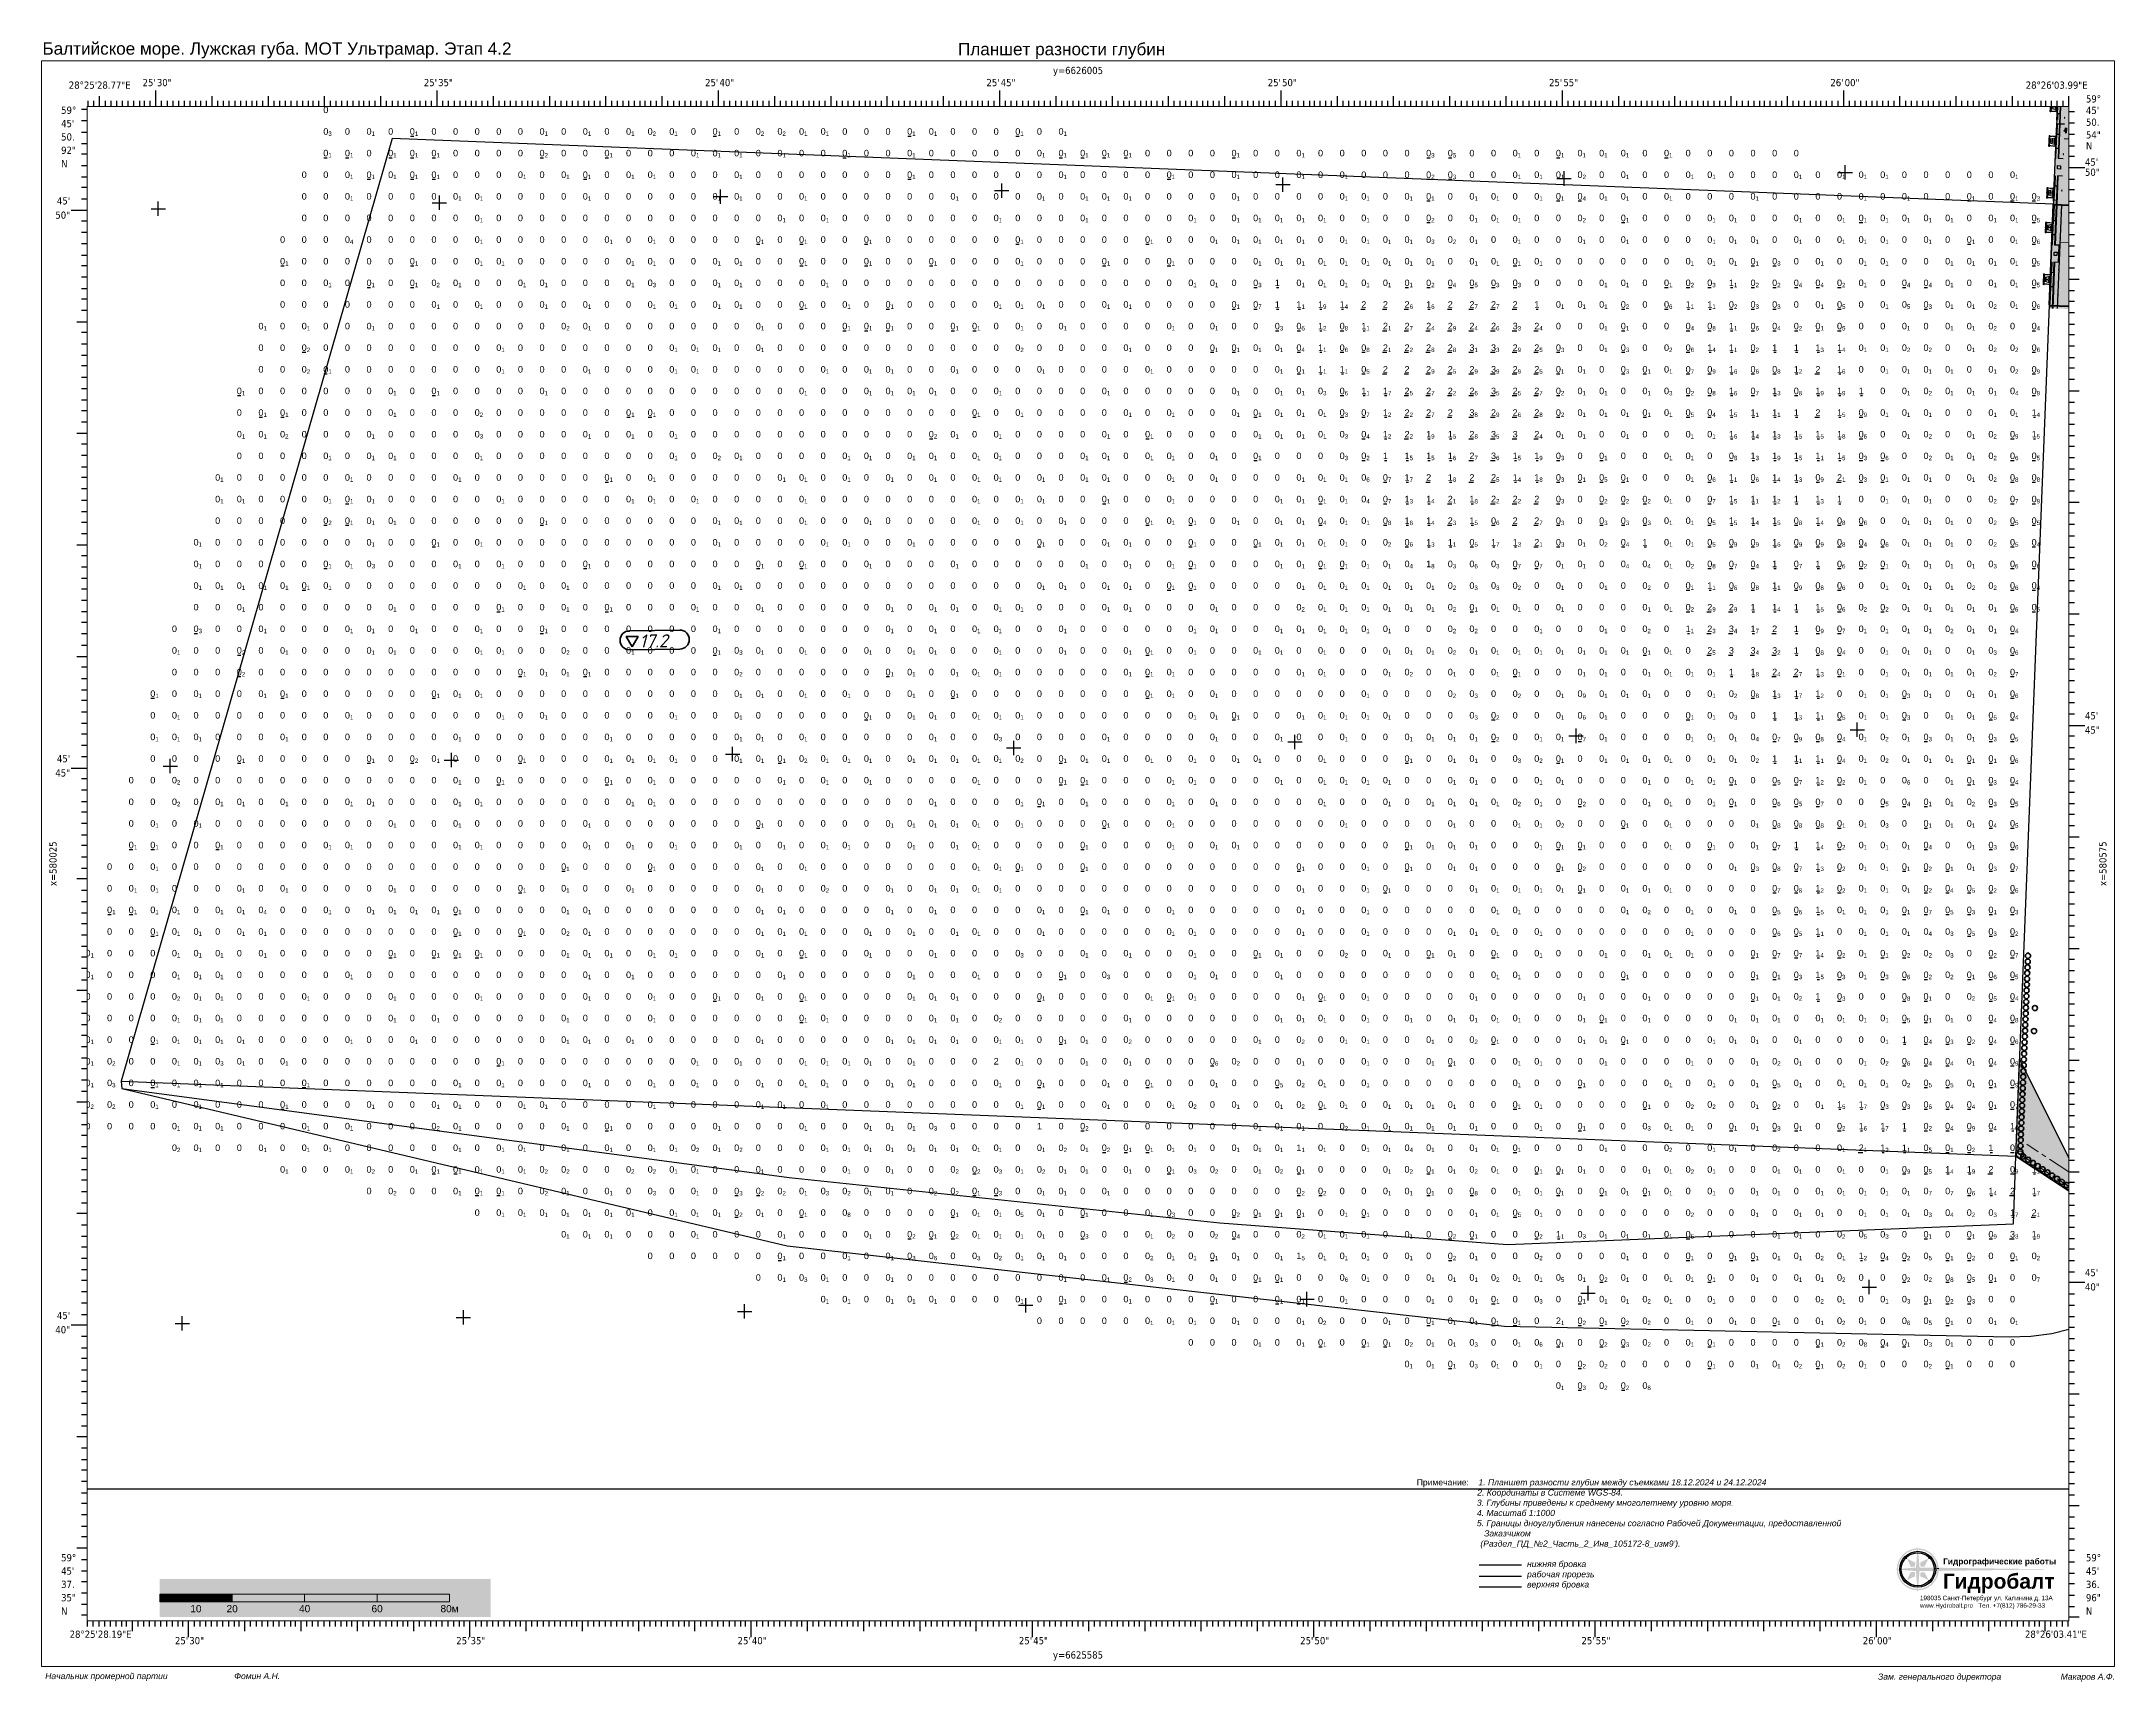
# Paper-space layout 'Этап_4.2 разница' of a CAD drawing. Header units: millimetres. Extents: x -1650 to -1075, y -3697 to -3242.
# The model-space entities are those that its viewports show. They can reach past a viewport. Long polylines and large blocks are cut down to what shows.
import ezdxf
from ezdxf.enums import TextEntityAlignment as Align

# ---------------------------------------------------------------- set-up
doc = ezdxf.new("R2010")
doc.units = ezdxf.units.MM
for name, pattern in [('ACAD_ISO04W100', [30.5, 24, -3, 0.5, -3]), ('CENTERX2', [20.32, 12.7, -2.54, 2.54, -2.54]), ('CONTINOUS', [0]), ('DASHEDX2', [15, 10, -5]), ('HIDDEN', [0.375, 0.25, -0.125]), ('HIDDEN2', [4.7625, 3.175, -1.5875])]:
    doc.linetypes.add(name, pattern=pattern)
doc.layers.add('!_Defpoints', color=255, linetype='Continuous', plot=False)
for name, color, linetype in [('Borders', 7, 'Continuous'), ('Grids', 7, 'Continuous'), ('Lat_Lon_Grid', 7, 'Continuous'), ('Ruler', 7, 'Continuous'), ('ось лидерной траншеи', 7, 'Continuous'), ('Этап 4.2 верхняя бровка', 7, 'Continuous'), ('Этап 4.2 нижняя бровка', 7, 'Continuous'), ('Этап 4.2 рабочая прорезь', 7, 'Continuous')]:
    doc.layers.add(name, color=color, linetype=linetype)
doc.layers.add('soundings_diff', color=7, linetype='Continuous', true_color=0x000000)
for name, color, linetype, lineweight in [('ГР_Верх_строение', 250, 'CONTINOUS', 30), ('ГР_Границы причалов', 6, 'ACAD_ISO04W100', 50), ('ГР_Оси ПБ', 181, 'CENTERX2', 13), ('ГР_Ось', 7, 'CENTERX2', 15), ('ГР_Отбойные SPC 1400 G1.8', 252, 'Continuous', 15), ('ГР_Причал 4 _СО3_1б_уч2', 120, 'Continuous', 35), ('ГР_Причал 4_фасон_проф_2415', 80, 'Continuous', 25), ('ГР_Причал 4_ШТС13', 31, 'Continuous', 35), ('ГР_Причал 4_ШТС17д', 32, 'Continuous', 35), ('ГР_Причал 4_ШТС7_1а', 20, 'Continuous', 35), ('ГР_Причал 5 уч 1_ШТС14', 240, 'Continuous', 35), ('ГР_Причал 5 уч 1_ШТС15', 211, 'Continuous', 35), ('ГР_Причал 5_оси', 253, 'CENTERX2', 25), ('ГР_Разбивочная ось', 2, 'CENTERX2', 13), ('ГР_СЕТИ_колодцы', 7, 'Continuous', 18), ('ГР_Фасонный профиль 2415', 3, 'Continuous', 35), ('ГР_Фасонный профиль 2416', 60, 'Continuous', 35), ('ГР_ШТС1_1а', 4, 'Continuous', 35), ('ГР_ШТС2_1а', 21, 'Continuous', 35), ('ГР_ШТС3д_1а', 111, 'Continuous', 35), ('Линия отбойников', 7, 'Continuous', 30), ('Линия створа', 30, 'DASHEDX2', 60)]:
    doc.layers.add(name, color=color, linetype=linetype, lineweight=lineweight)
doc.styles.get("Standard").update_dxf_attribs({"font": 'arial.ttf'})
doc.styles.add('глубины', font='')
doc.styles.add('СПДС', font='isocpeur.ttf', dxfattribs={"oblique": 15})
doc.styles.get('глубины').set_extended_font_data('Arial', italic=True)
picture_1 = doc.add_image_def('image4.tif', size_in_pixel=(2844, 2049))

psp = doc.layouts.new('Этап_4.2 разница')

# ---------------------------------------------------------------- texts
at = {"layer": 'Borders', "color": 18, "true_color": 0x000000}
psp.add_text('Балтийское море. Лужская губа. МОТ Ультрамар. Этап 4.2', height=3.4, dxfattribs=at).set_placement((-1649.83, -3242.44), align=Align.TOP_LEFT)
at = {"layer": 'Borders', "color": 18, "true_color": 0x000000, "style": 'глубины'}
for s, p in [('Начальник промерной партии                            Фомин А.Н.', (-1649.06, -3694.89)), ('Зам. генерального директора                         Макаров А.Ф.', (-1140.52, -3695.05))]:
    psp.add_text(s, height=1.7, dxfattribs=at).set_placement(p, align=Align.TOP_LEFT)
at = {"layer": 'Borders', "color": 18, "true_color": 0x000000, "insert": (-1395.79, -3242.6), "char_height": 3.4, "width": 77.2122, "attachment_point": 1}
psp.add_mtext('Планшет разности глубин', dxfattribs=at)
at = {"layer": 'Grids', "color": 18, "true_color": 0x000000, "insert": (-1268.51, -3641.13), "char_height": 1.7, "width": 118.5209, "attachment_point": 1}
psp.add_mtext("Примечание:    {\\fArial|b0|i1|c204|p34;1. Планшет разности глубин между съемками 18.12.2024 и 24.12.2024               \\P\\pxi4.4444;              2. Координаты в Системе WGS-84.\\P\\pi-7,l11;               3. Глубины приведены к среднему многолетнему уровню моря.\\P\\pi4,l0;               4. Масштаб 1:1000\\P\\pi-7,l11,ql;               5. Границы дноуглубления нанесены согласно \\C7;Рабочей Документации, предоставленной Заказчиком\\P\\pi-1; (Раздел_ПД_№2_Часть_2_Инв_105172-8_изм9').\\P\\pi-7;\\P\\pi7;нижняя бровка\\Pрабочая прорезь\\Pверхняя бровка\\P\\pi4,l0;               \\C256;\\c0;               \\P\\pi8,q*;                                 \\P                                 \\P\\pi-2,l10;                                 \\P\\pi4,l0;\\H0.88889x;                          \\H1.125x;\\P                                  }", dxfattribs=at)
at = {"layer": 'Lat_Lon_Grid', "color": 18, "true_color": 0x000000, "char_height": 2, "width": 1}
for s, insert, attachment_point in [('{\\fTahoma|b0|i0|c1|p0;y=6626005}', (-1362.5, -3251.79), 8), ('{\\fTahoma|b0|i0|c1|p0;28°25\'28.77"E}', (-1642.51, -3253.29), 1), ("{\\fTahoma|b0|i0|c1|p0;25'}", (-1622.05, -3252.58), 1), ('{\\fTahoma|b0|i0|c1|p0;30"}', (-1618.08, -3252.58), 1), ("{\\fTahoma|b0|i0|c1|p0;25'}", (-1544, -3252.58), 1), ('{\\fTahoma|b0|i0|c1|p0;35"}', (-1540.03, -3252.58), 1), ("{\\fTahoma|b0|i0|c1|p0;25'}", (-1465.95, -3252.58), 1), ('{\\fTahoma|b0|i0|c1|p0;40"}', (-1461.98, -3252.58), 1), ("{\\fTahoma|b0|i0|c1|p0;25'}", (-1387.9, -3252.58), 1), ('{\\fTahoma|b0|i0|c1|p0;45"}', (-1383.93, -3252.58), 1), ("{\\fTahoma|b0|i0|c1|p0;25'}", (-1309.84, -3252.58), 1), ('{\\fTahoma|b0|i0|c1|p0;50"}', (-1305.88, -3252.58), 1), ("{\\fTahoma|b0|i0|c1|p0;25'}", (-1231.79, -3252.58), 1), ('{\\fTahoma|b0|i0|c1|p0;55"}', (-1227.82, -3252.58), 1), ("{\\fTahoma|b0|i0|c1|p0;26'}", (-1153.74, -3252.58), 1), ('{\\fTahoma|b0|i0|c1|p0;00"}', (-1149.77, -3252.58), 1), ('{\\fTahoma|b0|i0|c1|p0;28°26\'03.99"E}', (-1099.53, -3253.29), 1), ('{\\fTahoma|b0|i0|c1|p0;59°}', (-1644.64, -3260.25), 1), ("{\\fTahoma|b0|i0|c1|p0;45'}", (-1082.83, -3260.31), 1), ('{\\fTahoma|b0|i0|c1|p0;59°}', (-1082.83, -3257.11), 1), ("{\\fTahoma|b0|i0|c1|p0;45'}", (-1644.64, -3263.96), 1), ('{\\fTahoma|b0|i0|c1|p0;50.}', (-1082.83, -3263.57), 1), ('{\\fTahoma|b0|i0|c1|p0;54"}', (-1082.83, -3267.08), 1), ('{\\fTahoma|b0|i0|c1|p0;92"}', (-1644.64, -3271.36), 1), ('{\\fTahoma|b0|i0|c1|p0;50.}', (-1644.64, -3267.66), 1), ('{\\fTahoma|b0|i0|c1|p0;N}', (-1082.83, -3270.12), 1), ('{\\fTahoma|b0|i0|c1|p0;N}', (-1644.64, -3275.07), 1), ("{\\fTahoma|b0|i0|c1|p0;45'}", (-1083.1, -3274.64), 1), ('{\\fTahoma|b0|i0|c1|p0;50"}', (-1083.1, -3277.45), 1), ('{\\fTahoma|b0|i0|c1|p0;50"}', (-1642.16, -3289.36), 3), ("{\\fTahoma|b0|i0|c1|p0;45'}", (-1642.16, -3285.39), 3), ("{\\fTahoma|b0|i0|c1|p0;45'}", (-1083.1, -3428.26), 1), ('{\\fTahoma|b0|i0|c1|p0;45"}', (-1083.1, -3432.23), 1), ('{\\fTahoma|b0|i0|c1|p0;45"}', (-1642.16, -3444.14), 3), ("{\\fTahoma|b0|i0|c1|p0;45'}", (-1642.16, -3440.17), 3), ("{\\fTahoma|b0|i0|c1|p0;45'}", (-1083.1, -3582.78), 1), ('{\\fTahoma|b0|i0|c1|p0;40"}', (-1083.1, -3586.75), 1), ("{\\fTahoma|b0|i0|c1|p0;45'}", (-1642.16, -3594.69), 3), ('{\\fTahoma|b0|i0|c1|p0;40"}', (-1642.16, -3598.65), 3), ('{\\fTahoma|b0|i0|c1|p0;59°}', (-1644.64, -3661.89), 1), ('{\\fTahoma|b0|i0|c1|p0;59°}', (-1082.83, -3661.89), 1), ("{\\fTahoma|b0|i0|c1|p0;45'}", (-1644.64, -3665.59), 1), ('{\\fTahoma|b0|i0|c1|p0;37.}', (-1644.64, -3669.3), 1), ("{\\fTahoma|b0|i0|c1|p0;45'}", (-1082.83, -3665.59), 1), ('{\\fTahoma|b0|i0|c1|p0;36.}', (-1082.83, -3669.3), 1), ('{\\fTahoma|b0|i0|c1|p0;35"}', (-1644.64, -3673), 1), ('{\\fTahoma|b0|i0|c1|p0;96"}', (-1082.83, -3673), 1), ('{\\fTahoma|b0|i0|c1|p0;N}', (-1644.64, -3676.71), 1), ('{\\fTahoma|b0|i0|c1|p0;N}', (-1082.83, -3676.71), 1), ('{\\fTahoma|b0|i0|c1|p0;28°25\'28.19"E}', (-1642.28, -3683.13), 1), ("{\\fTahoma|b0|i0|c1|p0;25'}", (-1613.06, -3684.91), 1), ('{\\fTahoma|b0|i0|c1|p0;30"}', (-1609.09, -3684.91), 1), ("{\\fTahoma|b0|i0|c1|p0;25'}", (-1535.01, -3684.91), 1), ('{\\fTahoma|b0|i0|c1|p0;35"}', (-1531.04, -3684.91), 1), ("{\\fTahoma|b0|i0|c1|p0;25'}", (-1456.95, -3684.91), 1), ('{\\fTahoma|b0|i0|c1|p0;40"}', (-1452.98, -3684.91), 1), ("{\\fTahoma|b0|i0|c1|p0;25'}", (-1378.9, -3684.91), 1), ('{\\fTahoma|b0|i0|c1|p0;45"}', (-1374.93, -3684.91), 1), ("{\\fTahoma|b0|i0|c1|p0;25'}", (-1300.85, -3684.91), 1), ('{\\fTahoma|b0|i0|c1|p0;50"}', (-1296.88, -3684.91), 1), ("{\\fTahoma|b0|i0|c1|p0;25'}", (-1222.8, -3684.91), 1), ('{\\fTahoma|b0|i0|c1|p0;55"}', (-1218.83, -3684.91), 1), ("{\\fTahoma|b0|i0|c1|p0;26'}", (-1144.74, -3684.91), 1), ('{\\fTahoma|b0|i0|c1|p0;00"}', (-1140.78, -3684.91), 1), ('{\\fTahoma|b0|i0|c1|p0;28°26\'03.41"E}', (-1099.75, -3683.13), 1), ('{\\fTahoma|b0|i0|c1|p0;y=6625585}', (-1362.5, -3688.88), 2)]:
    psp.add_mtext(s, dxfattribs=dict(at, insert=insert, attachment_point=attachment_point))
at = {"layer": 'Lat_Lon_Grid', "color": 18, "true_color": 0x000000, "char_height": 2, "width": 1, "rotation": 90}
for s, insert, attachment_point in [('{\\fTahoma|b0|i0|c1|p0;x=580025}', (-1645.87, -3470.33), 8), ('{\\fTahoma|b0|i0|c1|p0;x=580575}', (-1079.13, -3470.33), 2)]:
    psp.add_mtext(s, dxfattribs=dict(at, insert=insert, attachment_point=attachment_point))
at = {"layer": 'Ruler', "color": 18, "true_color": 0x000000, "char_height": 2, "width": 1, "attachment_point": 2}
for s, insert in [('{\\fArial|b0|i0|c1|p0;10}', (-1607.24, -3676.04)), ('{\\fArial|b0|i0|c1|p0;20}', (-1597.18, -3676.04)), ('{\\fArial|b0|i0|c1|p0;40}', (-1577.07, -3676.04)), ('{\\fArial|b0|i0|c1|p0;60}', (-1556.97, -3676.04)), ('{\\fArial|b0|i0|c204|p34;80м}', (-1536.86, -3676.04))]:
    psp.add_mtext(s, dxfattribs=dict(at, insert=insert))

msp = doc.modelspace()

# ---------------------------------------------------------------- texts
at = {"layer": 'soundings_diff', "color": 18, "true_color": 0x000000}
for s, p in [('0', (580092, 6626004, 0.01)), ('0', (580092, 6625998, 0.28)), ('0', (580098, 6625998, 0.02)), ('0', (580104, 6625998, 0.09)), ('0', (580110, 6625998, 0.04)), ('0', (580116, 6625998, -0.05)), ('0', (580122, 6625998, -0.03)), ('0', (580128, 6625998, -0.01)), ('0', (580134, 6625998, -0.03)), ('0', (580140, 6625998, 0.04)), ('0', (580146, 6625998, 0.04)), ('0', (580152, 6625998, 0.08)), ('0', (580158, 6625998, 0.01)), ('0', (580164, 6625998, 0.06)), ('0', (580170, 6625998, 0.04)), ('0', (580176, 6625998, 0.06)), ('0', (580182, 6625998, 0.2)), ('0', (580188, 6625998, 0.07)), ('0', (580194, 6625998, -0.03)), ('0', (580200, 6625998, -0.06)), ('0', (580206, 6625998, 0.04)), ('0', (580212, 6625998, 0.15)), ('0', (580218, 6625998, 0.18)), ('0', (580224, 6625998, 0.07)), ('0', (580230, 6625998, 0.09)), ('0', (580236, 6625998, -0.04)), ('0', (580242, 6625998, -0.02)), ('0', (580248, 6625998, 0.03)), ('0', (580254, 6625998, -0.05)), ('0', (580260, 6625998, 0.05)), ('0', (580266, 6625998, 0.02)), ('0', (580272, 6625998, 0.04)), ('0', (580278, 6625998, 0.03)), ('0', (580284, 6625998, -0.05)), ('0', (580290, 6625998, 0.01)), ('0', (580296, 6625998, 0.05)), ('0', (580092, 6625992, -0.05)), ('0', (580098, 6625992, -0.05)), ('0', (580104, 6625992, -0.02)), ('0', (580110, 6625992, -0.05)), ('0', (580116, 6625992, -0.1)), ('0', (580122, 6625992, -0.07)), ('0', (580128, 6625992)), ('0', (580134, 6625992, -0.03)), ('0', (580140, 6625992, -0.03)), ('0', (580146, 6625992, -0.01)), ('0', (580152, 6625992, -0.16)), ('0', (580158, 6625992, 0.01)), ('0', (580164, 6625992, 0.03)), ('0', (580170, 6625992, -0.05)), ('0', (580176, 6625992, -0.01)), ('0', (580182, 6625992, -0.03)), ('0', (580188, 6625992, 0.04)), ('0', (580194, 6625992, 0.08)), ('0', (580200, 6625992, 0.07)), ('0', (580206, 6625992, 0.07)), ('0', (580212, 6625992, -0.02)), ('0', (580218, 6625992, 0.11)), ('0', (580224, 6625992, -0.01)), ('0', (580230, 6625992, -0.01)), ('0', (580236, 6625992, -0.06)), ('0', (580242, 6625992)), ('0', (580248, 6625992, 0.01)), ('0', (580254, 6625992, 0.09)), ('0', (580260, 6625992, -0.01)), ('0', (580266, 6625992, -0.03)), ('0', (580272, 6625992)), ('0', (580278, 6625992, -0.03)), ('0', (580284, 6625992, 0.02)), ('0', (580290, 6625992, 0.07)), ('0', (580296, 6625992, -0.07)), ('0', (580302, 6625992, -0.05)), ('0', (580308, 6625992, -0.08)), ('0', (580314, 6625992, -0.11)), ('0', (580320, 6625992, 0.01)), ('0', (580326, 6625992, 0.04)), ('0', (580332, 6625992, -0.01)), ('0', (580338, 6625992, -0.03)), ('0', (580344, 6625992, -0.06)), ('0', (580350, 6625992, -0.03)), ('0', (580356, 6625992, 0.03)), ('0', (580362, 6625992, 0.09)), ('0', (580368, 6625992, -0.03)), ('0', (580374, 6625992)), ('0', (580380, 6625992, -0.03)), ('0', (580386, 6625992, -0.02)), ('0', (580392, 6625992, 0.03)), ('0', (580398, 6625992, -0.34)), ('0', (580404, 6625992, -0.45)), ('0', (580410, 6625992, -0.01)), ('0', (580416, 6625992, 0.02)), ('0', (580422, 6625992, 0.07)), ('0', (580428, 6625992, 0.02)), ('0', (580434, 6625992, -0.08)), ('0', (580440, 6625992, 0.06)), ('0', (580446, 6625992, 0.05)), ('0', (580452, 6625992, 0.06)), ('0', (580458, 6625992, -0.02)), ('0', (580464, 6625992, -0.07)), ('0', (580470, 6625992, -0.03)), ('0', (580476, 6625992, 0.02)), ('0', (580482, 6625992, 0.03)), ('0', (580488, 6625992, -0.03)), ('0', (580494, 6625992, -0.01)), ('0', (580500, 6625992, -0.02)), ('0', (580086, 6625986, -0.01)), ('0', (580092, 6625986, 0.03)), ('0', (580098, 6625986, 0.09)), ('0', (580104, 6625986, -0.05)), ('0', (580110, 6625986, 0.09)), ('0', (580116, 6625986, -0.07)), ('0', (580122, 6625986, -0.07)), ('0', (580128, 6625986, -0.02)), ('0', (580134, 6625986, -0.03)), ('0', (580140, 6625986, -0.03)), ('0', (580146, 6625986, 0.06)), ('0', (580152, 6625986, 0.02)), ('0', (580158, 6625986, 0.06)), ('0', (580164, 6625986, -0.05)), ('0', (580170, 6625986, -0.03)), ('0', (580176, 6625986, 0.06)), ('0', (580182, 6625986, 0.11)), ('0', (580188, 6625986, -0.03)), ('0', (580194, 6625986, 0.01)), ('0', (580200, 6625986, 0.04)), ('0', (580206, 6625986, 0.05)), ('0', (580212, 6625986, -0.03)), ('0', (580218, 6625986, 0.02)), ('0', (580224, 6625986, -0.02)), ('0', (580230, 6625986, -0.01)), ('0', (580236, 6625986, 0.03)), ('0', (580242, 6625986, 0.01)), ('0', (580248, 6625986)), ('0', (580254, 6625986, -0.05)), ('0', (580260, 6625986, -0.01)), ('0', (580266, 6625986, -0.03)), ('0', (580272, 6625986, 0.01)), ('0', (580278, 6625986, -0.03)), ('0', (580284, 6625986, 0.01)), ('0', (580290, 6625986, -0.01)), ('0', (580296, 6625986, 0.08)), ('0', (580302, 6625986, 0.02)), ('0', (580308, 6625986, -0.03)), ('0', (580314, 6625986)), ('0', (580320, 6625986, 0.04)), ('0', (580326, 6625986, -0.12)), ('0', (580332, 6625986, -0.02)), ('0', (580338, 6625986)), ('0', (580344, 6625986, 0.08)), ('0', (580350, 6625986, -0.03)), ('0', (580356, 6625986, 0.02)), ('0', (580362, 6625986, 0.06)), ('0', (580368, 6625986, 0.02)), ('0', (580374, 6625986, 0.06)), ('0', (580380, 6625986, 0.03)), ('0', (580386, 6625986, -0.03)), ('0', (580392, 6625986, 0.01)), ('0', (580398, 6625986, -0.21)), ('0', (580404, 6625986, -0.32)), ('0', (580410, 6625986, -0.04)), ('0', (580416, 6625986, 0.03)), ('0', (580422, 6625986, 0.06)), ('0', (580428, 6625986, 0.06)), ('0', (580434, 6625986, 0.07)), ('0', (580440, 6625986, 0.16)), ('0', (580446, 6625986, 0.04)), ('0', (580452, 6625986, 0.05)), ('0', (580458, 6625986, 0.03)), ('0', (580464, 6625986)), ('0', (580470, 6625986, 0.05)), ('0', (580476, 6625986, 0.08)), ('0', (580482, 6625986, 0.02)), ('0', (580488, 6625986, -0.01)), ('0', (580494, 6625986, 0.04)), ('0', (580500, 6625986, 0.06)), ('0', (580506, 6625986, 0.03)), ('0', (580512, 6625986, 0.06)), ('0', (580518, 6625986, 0.05)), ('0', (580524, 6625986, 0.09)), ('0', (580530, 6625986, 0.02)), ('0', (580536, 6625986, 0.03)), ('0', (580542, 6625986, 0.01)), ('0', (580548, 6625986, 0.03)), ('0', (580554, 6625986, 0.04)), ('0', (580560, 6625986, 0.14)), ('0', (580086, 6625980, 0.03)), ('0', (580092, 6625980, -0.04)), ('0', (580098, 6625980, 0.06)), ('0', (580104, 6625980, 0.01)), ('0', (580110, 6625980, -0.01)), ('0', (580116, 6625980, 0.02)), ('0', (580122, 6625980, -0.01)), ('0', (580128, 6625980, 0.06)), ('0', (580134, 6625980, 0.05)), ('0', (580140, 6625980, 0.04)), ('0', (580146, 6625980, 0.04)), ('0', (580152, 6625980, -0.01)), ('0', (580158, 6625980, -0.03)), ('0', (580164, 6625980, 0.06)), ('0', (580170, 6625980, 0.02)), ('0', (580176, 6625980, 0.01)), ('0', (580182, 6625980, 0.01)), ('0', (580188, 6625980)), ('0', (580194, 6625980, -0.03)), ('0', (580200, 6625980, 0.06)), ('0', (580206, 6625980, 0.05)), ('0', (580212, 6625980, 0.04)), ('0', (580218, 6625980, 0.03)), ('0', (580224, 6625980, 0.05)), ('0', (580230, 6625980, 0.04)), ('0', (580236, 6625980, -0.03)), ('0', (580242, 6625980, 0.01)), ('0', (580248, 6625980, 0.04)), ('0', (580254, 6625980, 0.04)), ('0', (580260, 6625980, -0.01)), ('0', (580266, 6625980, 0.06)), ('0', (580272, 6625980, 0.03)), ('0', (580278, 6625980, 0.04)), ('0', (580284, 6625980, 0.01)), ('0', (580290, 6625980, 0.13)), ('0', (580296, 6625980, 0.02)), ('0', (580302, 6625980, 0.12)), ('0', (580308, 6625980, 0.05)), ('0', (580314, 6625980, 0.05)), ('0', (580320, 6625980, 0.01)), ('0', (580326, 6625980, 0.03)), ('0', (580332, 6625980, -0.01)), ('0', (580338, 6625980, 0.03)), ('0', (580344, 6625980, 0.06)), ('0', (580350, 6625980, -0.03)), ('0', (580356, 6625980, 0.03)), ('0', (580362, 6625980, 0.03)), ('0', (580368, 6625980, 0.02)), ('0', (580374, 6625980, 0.07)), ('0', (580380, 6625980, 0.06)), ('0', (580386, 6625980, 0.01)), ('0', (580392, 6625980, 0.05)), ('0', (580398, 6625980, -0.14)), ('0', (580404, 6625980, -0.02)), ('0', (580410, 6625980, 0.09)), ('0', (580416, 6625980, 0.05)), ('0', (580422, 6625980, -0.02)), ('0', (580428, 6625980, 0.1)), ('0', (580434, 6625980, -0.07)), ('0', (580440, 6625980, -0.35)), ('0', (580446, 6625980, 0.05)), ('0', (580452, 6625980, 0.09)), ('0', (580458, 6625980, 0.02)), ('0', (580464, 6625980, 0.07)), ('0', (580470, 6625980, -0.01)), ('0', (580476, 6625980, 0.03)), ('0', (580482, 6625980, 0.03)), ('0', (580488, 6625980, 0.05)), ('0', (580494, 6625980, 0.03)), ('0', (580500, 6625980)), ('0', (580506, 6625980, -0.01)), ('0', (580512, 6625980, 0.03)), ('0', (580518, 6625980, 0.07)), ('0', (580524, 6625980, -0.03)), ('0', (580530, 6625980, 0.05)), ('0', (580536, 6625980, -0.03)), ('0', (580542, 6625980, -0.01)), ('0', (580548, 6625980, -0.06)), ('0', (580554, 6625980, 0.04)), ('0', (580560, 6625980, -0.06)), ('0', (580566, 6625980, -0.31)), ('0', (580086, 6625974, 0.04)), ('0', (580092, 6625974, 0.02)), ('0', (580098, 6625974, 0.02)), ('0', (580104, 6625974, -0.02)), ('0', (580110, 6625974, 0.03)), ('0', (580116, 6625974, 0.01)), ('0', (580122, 6625974)), ('0', (580128, 6625974, 0.02)), ('0', (580134, 6625974, 0.05)), ('0', (580140, 6625974, -0.02)), ('0', (580146, 6625974, -0.01)), ('0', (580152, 6625974)), ('0', (580158, 6625974, -0.01)), ('0', (580164, 6625974, 0.01)), ('0', (580170, 6625974, 0.01)), ('0', (580176, 6625974)), ('0', (580182, 6625974, 0.03)), ('0', (580188, 6625974, -0.03)), ('0', (580194, 6625974, 0.04)), ('0', (580200, 6625974, -0.01)), ('0', (580206, 6625974, 0.01)), ('0', (580212, 6625974, -0.01)), ('0', (580218, 6625974, 0.06)), ('0', (580224, 6625974, 0.01)), ('0', (580230, 6625974, 0.05)), ('0', (580236, 6625974)), ('0', (580242, 6625974, -0.04)), ('0', (580248, 6625974, -0.03)), ('0', (580254, 6625974, -0.03)), ('0', (580260, 6625974, -0.01)), ('0', (580266, 6625974, -0.02)), ('0', (580272, 6625974)), ('0', (580278, 6625974, 0.06)), ('0', (580284, 6625974, 0.01)), ('0', (580290, 6625974, 0.03)), ('0', (580296, 6625974, 0.04)), ('0', (580302, 6625974, 0.06)), ('0', (580308, 6625974)), ('0', (580314, 6625974, 0.01)), ('0', (580320, 6625974)), ('0', (580326, 6625974, 0.02)), ('0', (580332, 6625974, 0.06)), ('0', (580338, 6625974, 0.04)), ('0', (580344, 6625974, 0.08)), ('0', (580350, 6625974, 0.08)), ('0', (580356, 6625974, 0.09)), ('0', (580362, 6625974, 0.08)), ('0', (580368, 6625974, 0.06)), ('0', (580374, 6625974, 0.04)), ('0', (580380, 6625974, 0.05)), ('0', (580386, 6625974, 0.03)), ('0', (580392, 6625974, 0.03)), ('0', (580398, 6625974, -0.15)), ('0', (580404, 6625974, 0.03)), ('0', (580410, 6625974, 0.06)), ('0', (580416, 6625974, 0.09)), ('0', (580422, 6625974, 0.06)), ('0', (580428, 6625974, 0.04)), ('0', (580434, 6625974, 0.01)), ('0', (580440, 6625974, 0.22)), ('0', (580446, 6625974, 0.03)), ('0', (580452, 6625974, -0.07)), ('0', (580458, 6625974, -0.01)), ('0', (580464, 6625974, 0.02)), ('0', (580470, 6625974, -0.01)), ('0', (580476, 6625974, 0.09)), ('0', (580482, 6625974, 0.07)), ('0', (580488, 6625974, 0.02)), ('0', (580494, 6625974, 0.01)), ('0', (580500, 6625974, 0.07)), ('0', (580506, 6625974, 0.04)), ('0', (580512, 6625974, 0.07)), ('0', (580518, 6625974, -0.06)), ('0', (580524, 6625974, 0.07)), ('0', (580530, 6625974, 0.05)), ('0', (580536, 6625974, 0.05)), ('0', (580542, 6625974, 0.09)), ('0', (580548, 6625974, -0.04)), ('0', (580554, 6625974, 0.06)), ('0', (580560, 6625974, 0.08)), ('0', (580566, 6625974, -0.47)), ('0', (580080, 6625968, -0.02)), ('0', (580086, 6625968)), ('0', (580092, 6625968, 0.01)), ('0', (580098, 6625968, 0.36)), ('0', (580104, 6625968, 0.02)), ('0', (580110, 6625968)), ('0', (580116, 6625968)), ('0', (580122, 6625968, 0.01)), ('0', (580128, 6625968, 0.03)), ('0', (580134, 6625968, 0.05)), ('0', (580140, 6625968, 0.01)), ('0', (580146, 6625968, -0.01)), ('0', (580152, 6625968, -0.01)), ('0', (580158, 6625968)), ('0', (580164, 6625968, 0.04)), ('0', (580170, 6625968, 0.06)), ('0', (580176, 6625968, 0.01)), ('0', (580182, 6625968, 0.05)), ('0', (580188, 6625968, -0.03)), ('0', (580194, 6625968, 0.04)), ('0', (580200, 6625968, -0.02)), ('0', (580206, 6625968, -0.02)), ('0', (580212, 6625968, -0.05)), ('0', (580218, 6625968, -0.02)), ('0', (580224, 6625968, -0.13)), ('0', (580230, 6625968, -0.03)), ('0', (580236, 6625968, -0.03)), ('0', (580242, 6625968, -0.06)), ('0', (580248, 6625968)), ('0', (580254, 6625968, 0.04)), ('0', (580260, 6625968)), ('0', (580266, 6625968, -0.03)), ('0', (580272, 6625968)), ('0', (580278, 6625968)), ('0', (580284, 6625968, -0.08)), ('0', (580290, 6625968, -0.01)), ('0', (580296, 6625968, -0.04)), ('0', (580302, 6625968, 0.01)), ('0', (580308, 6625968, -0.02)), ('0', (580314, 6625968, -0.02)), ('0', (580320, 6625968, -0.05)), ('0', (580326, 6625968, 0.01)), ('0', (580332, 6625968, -0.01)), ('0', (580338, 6625968, 0.06)), ('0', (580344, 6625968, 0.06)), ('0', (580350, 6625968, 0.1)), ('0', (580356, 6625968, 0.09)), ('0', (580362, 6625968, 0.06)), ('0', (580368, 6625968, 0.02)), ('0', (580374, 6625968, 0.11)), ('0', (580380, 6625968, 0.1)), ('0', (580386, 6625968, 0.05)), ('0', (580392, 6625968, 0.06)), ('0', (580398, 6625968, 0.31)), ('0', (580404, 6625968, 0.22)), ('0', (580410, 6625968, 0.06)), ('0', (580416, 6625968, 0.04)), ('0', (580422, 6625968, 0.06)), ('0', (580428, 6625968, 0.04)), ('0', (580434, 6625968, 0.01)), ('0', (580440, 6625968, 0.05)), ('0', (580446, 6625968, 0.02)), ('0', (580452, 6625968, 0.1)), ('0', (580458, 6625968, 0.02)), ('0', (580464, 6625968, 0.02)), ('0', (580470, 6625968, 0.02)), ('0', (580476, 6625968, 0.1)), ('0', (580482, 6625968, 0.07)), ('0', (580488, 6625968, 0.12)), ('0', (580494, 6625968, 0.04)), ('0', (580500, 6625968, 0.08)), ('0', (580506, 6625968, 0.03)), ('0', (580512, 6625968, 0.06)), ('0', (580518, 6625968, 0.1)), ('0', (580524, 6625968, 0.09)), ('0', (580530, 6625968)), ('0', (580536, 6625968, 0.07)), ('0', (580542, 6625968, 0.04)), ('0', (580548, 6625968, -0.11)), ('0', (580554, 6625968, 0.03)), ('0', (580560, 6625968, 0.09)), ('0', (580566, 6625968, -0.61)), ('0', (580080, 6625962, -0.11)), ('0', (580086, 6625962, 0.01)), ('0', (580092, 6625962, 0.04)), ('0', (580098, 6625962, 0.02)), ('0', (580104, 6625962, 0.02)), ('0', (580110, 6625962, -0.02)), ('0', (580116, 6625962, -0.06)), ('0', (580122, 6625962, -0.03)), ('0', (580128, 6625962, 0.03)), ('0', (580134, 6625962, 0.1)), ('0', (580140, 6625962, 0.09)), ('0', (580146, 6625962, -0.03)), ('0', (580152, 6625962, 0.02)), ('0', (580158, 6625962, -0.01)), ('0', (580164, 6625962, 0.03)), ('0', (580170, 6625962)), ('0', (580176, 6625962, 0.12)), ('0', (580182, 6625962, 0.08)), ('0', (580188, 6625962, -0.04)), ('0', (580194, 6625962, 0.04)), ('0', (580200, 6625962, 0.09)), ('0', (580206, 6625962, 0.07)), ('0', (580212, 6625962, -0.02)), ('0', (580218, 6625962, -0.04)), ('0', (580224, 6625962, -0.07)), ('0', (580230, 6625962, -0.04)), ('0', (580236, 6625962)), ('0', (580242, 6625962, -0.11)), ('0', (580248, 6625962, 0.01)), ('0', (580254, 6625962, 0.04)), ('0', (580260, 6625962, -0.08)), ('0', (580266, 6625962, -0.03)), ('0', (580272, 6625962, 0.01)), ('0', (580278, 6625962, 0.03)), ('0', (580284, 6625962, 0.09)), ('0', (580290, 6625962)), ('0', (580296, 6625962)), ('0', (580302, 6625962)), ('0', (580308, 6625962, -0.08)), ('0', (580314, 6625962, -0.01)), ('0', (580320, 6625962, 0.04)), ('0', (580326, 6625962, -0.07)), ('0', (580332, 6625962, -0.03)), ('0', (580338, 6625962, 0.03)), ('0', (580344, 6625962, 0.01)), ('0', (580350, 6625962, 0.06)), ('0', (580356, 6625962, 0.06)), ('0', (580362, 6625962, 0.1)), ('0', (580368, 6625962, 0.05)), ('0', (580374, 6625962, 0.08)), ('0', (580380, 6625962, 0.08)), ('0', (580386, 6625962, 0.13)), ('0', (580392, 6625962, 0.12)), ('0', (580398, 6625962, 0.11)), ('0', (580404, 6625962)), ('0', (580410, 6625962, 0.12)), ('0', (580416, 6625962, 0.1)), ('0', (580422, 6625962, -0.13)), ('0', (580428, 6625962, 0.05)), ('0', (580434, 6625962, 0.02)), ('0', (580440, 6625962, 0.01)), ('0', (580446, 6625962, -0.02)), ('0', (580452, 6625962, 0.03)), ('0', (580458, 6625962, 0.01)), ('0', (580464, 6625962)), ('0', (580470, 6625962, 0.05)), ('0', (580476, 6625962, 0.11)), ('0', (580482, 6625962, 0.07)), ('0', (580488, 6625962, -0.11)), ('0', (580494, 6625962, -0.26)), ('0', (580500, 6625962, 0.02)), ('0', (580506, 6625962, 0.05)), ('0', (580512, 6625962, 0.03)), ('0', (580518, 6625962, 0.07)), ('0', (580524, 6625962, 0.07)), ('0', (580530, 6625962, 0.03)), ('0', (580536, 6625962, 0.04)), ('0', (580542, 6625962, 0.1)), ('0', (580548, 6625962, 0.06)), ('0', (580554, 6625962, 0.14)), ('0', (580560, 6625962, 0.14)), ('0', (580566, 6625962, -0.49)), ('0', (580080, 6625956, -0.02)), ('0', (580086, 6625956, 0.01)), ('0', (580092, 6625956, 0.06)), ('0', (580098, 6625956, -0.02)), ('0', (580104, 6625956, -0.09)), ('0', (580110, 6625956, -0.01)), ('0', (580116, 6625956, -0.14)), ('0', (580122, 6625956, 0.2)), ('0', (580128, 6625956, 0.06)), ('0', (580134, 6625956, -0.04)), ('0', (580140, 6625956, -0.01)), ('0', (580146, 6625956, 0.08)), ('0', (580152, 6625956, 0.07)), ('0', (580158, 6625956)), ('0', (580164, 6625956, 0.01)), ('0', (580170, 6625956, -0.01)), ('0', (580176, 6625956, 0.05)), ('0', (580182, 6625956, 0.25)), ('0', (580188, 6625956, 0.03)), ('0', (580194, 6625956, -0.01)), ('0', (580200, 6625956, 0.06)), ('0', (580206, 6625956, 0.07)), ('0', (580212, 6625956, 0.01)), ('0', (580218, 6625956, 0.03)), ('0', (580224, 6625956, 0.02)), ('0', (580230, 6625956, 0.06)), ('0', (580236, 6625956, -0.04)), ('0', (580242, 6625956, -0.02)), ('0', (580248, 6625956, 0.03)), ('0', (580254, 6625956, -0.02)), ('0', (580260, 6625956, 0.03)), ('0', (580266, 6625956, 0.01)), ('0', (580272, 6625956, 0.02)), ('0', (580278, 6625956, 0.03)), ('0', (580284, 6625956, -0.01)), ('0', (580290, 6625956)), ('0', (580296, 6625956, 0.01)), ('0', (580302, 6625956, -0.03)), ('0', (580308, 6625956, 0.01)), ('0', (580314, 6625956, -0.03)), ('0', (580320, 6625956, 0.01)), ('0', (580326, 6625956, 0.03)), ('0', (580332, 6625956, 0.06)), ('0', (580338, 6625956, 0.09)), ('0', (580344, 6625956, 0.01)), ('0', (580350, 6625956, -0.27)), ('1', (580356, 6625956, -1.03)), ('0', (580362, 6625956, 0.07)), ('0', (580368, 6625956, 0.06)), ('0', (580374, 6625956, 0.07)), ('0', (580380, 6625956, 0.09)), ('0', (580386, 6625956, 0.1)), ('0', (580392, 6625956, -0.08)), ('0', (580398, 6625956, -0.22)), ('0', (580404, 6625956, -0.38)), ('0', (580410, 6625956, -0.53)), ('0', (580416, 6625956, -0.25)), ('0', (580422, 6625956, -0.34)), ('0', (580428, 6625956, 0.02)), ('0', (580434, 6625956, 0.01)), ('0', (580440, 6625956)), ('0', (580446, 6625956, 0.07)), ('0', (580452, 6625956, 0.08)), ('0', (580458, 6625956, 0.01)), ('0', (580464, 6625956, -0.08)), ('0', (580470, 6625956, -0.19)), ('0', (580476, 6625956, -0.25)), ('1', (580482, 6625956, -1.05)), ('0', (580488, 6625956, -0.18)), ('0', (580494, 6625956, -0.24)), ('0', (580500, 6625956, -0.38)), ('0', (580506, 6625956, -0.41)), ('0', (580512, 6625956, -0.22)), ('0', (580518, 6625956, 0.09)), ('0', (580524, 6625956, -0.04)), ('0', (580530, 6625956, -0.35)), ('0', (580536, 6625956, -0.44)), ('0', (580542, 6625956, 0.05)), ('0', (580548, 6625956, 0.01)), ('0', (580554, 6625956, 0.09)), ('0', (580560, 6625956, 0.06)), ('0', (580566, 6625956, -0.48)), ('0', (580080, 6625950, 0.02)), ('0', (580086, 6625950)), ('0', (580092, 6625950, -0.02)), ('0', (580098, 6625950, -0.02)), ('0', (580104, 6625950, 0.01)), ('0', (580110, 6625950)), ('0', (580116, 6625950, 0.03)), ('0', (580122, 6625950, 0.06)), ('0', (580128, 6625950, 0.01)), ('0', (580134, 6625950, 0.11)), ('0', (580140, 6625950, 0.02)), ('0', (580146, 6625950, 0.03)), ('0', (580152, 6625950, 0.06)), ('0', (580158, 6625950, 0.04)), ('0', (580164, 6625950, 0.08)), ('0', (580170, 6625950, 0.01)), ('0', (580176, 6625950, 0.04)), ('0', (580182, 6625950, 0.06)), ('0', (580188, 6625950, 0.08)), ('0', (580194, 6625950, 0.02)), ('0', (580200, 6625950, 0.07)), ('0', (580206, 6625950, 0.08)), ('0', (580212, 6625950, 0.01)), ('0', (580218, 6625950, -0.03)), ('0', (580224, 6625950, -0.07)), ('0', (580230, 6625950)), ('0', (580236, 6625950, 0.05)), ('0', (580242, 6625950, -0.01)), ('0', (580248, 6625950, -0.06)), ('0', (580254, 6625950, -0.01)), ('0', (580260, 6625950, 0.02)), ('0', (580266, 6625950, -0.01)), ('0', (580272, 6625950, -0.01)), ('0', (580278, 6625950, 0.13)), ('0', (580284, 6625950, 0.07)), ('0', (580290, 6625950, 0.06)), ('0', (580296, 6625950, 0.01)), ('0', (580302, 6625950, 0.02)), ('0', (580308, 6625950, 0.05)), ('0', (580314, 6625950, 0.06)), ('0', (580320, 6625950, 0.04)), ('0', (580326, 6625950, -0.02)), ('0', (580332, 6625950)), ('0', (580338, 6625950, 0.02)), ('0', (580344, 6625950, -0.08)), ('0', (580350, 6625950, -0.66)), ('1', (580356, 6625950, -0.97)), ('1', (580362, 6625950, -1.12)), ('1', (580368, 6625950, -1.89)), ('1', (580374, 6625950, -1.37)), ('2', (580380, 6625950, -2.04)), ('2', (580386, 6625950, -2)), ('2', (580392, 6625950, -2.63)), ('1', (580398, 6625950, -1.64)), ('2', (580404, 6625950, -2.02)), ('2', (580410, 6625950, -2.67)), ('2', (580416, 6625950, -2.66)), ('2', (580422, 6625950, -1.97)), ('1', (580428, 6625950, -1.02)), ('0', (580434, 6625950, 0.05)), ('0', (580440, 6625950, 0.14)), ('0', (580446, 6625950, 0.06)), ('0', (580452, 6625950, -0.17)), ('0', (580458, 6625950, 0.04)), ('0', (580464, 6625950, -0.58)), ('1', (580470, 6625950, -1.12)), ('1', (580476, 6625950, -1.13)), ('0', (580482, 6625950, -0.23)), ('0', (580488, 6625950, -0.32)), ('0', (580494, 6625950, -0.26)), ('0', (580500, 6625950, -0.04)), ('0', (580506, 6625950, 0.07)), ('0', (580512, 6625950, -0.48)), ('0', (580518, 6625950, 0.03)), ('0', (580524, 6625950, 0.12)), ('0', (580530, 6625950, 0.49)), ('0', (580536, 6625950, -0.32)), ('0', (580542, 6625950, 0.13)), ('0', (580548, 6625950, 0.08)), ('0', (580554, 6625950, 0.24)), ('0', (580560, 6625950, 0.1)), ('0', (580566, 6625950, -0.61)), ('0', (580074, 6625944, 0.06)), ('0', (580080, 6625944, 0.02)), ('0', (580086, 6625944, 0.05)), ('0', (580092, 6625944)), ('0', (580098, 6625944, -0.01)), ('0', (580104, 6625944, 0.06)), ('0', (580110, 6625944, 0.02)), ('0', (580116, 6625944, 0.02)), ('0', (580122, 6625944, -0.04)), ('0', (580128, 6625944, 0.02)), ('0', (580134, 6625944, 0.04)), ('0', (580140, 6625944, 0.04)), ('0', (580146, 6625944, -0.02)), ('0', (580152, 6625944)), ('0', (580158, 6625944, 0.16)), ('0', (580164, 6625944, 0.09)), ('0', (580170, 6625944, 0.01)), ('0', (580176, 6625944, -0.01)), ('0', (580182, 6625944, 0.04)), ('0', (580188, 6625944, 0.03)), ('0', (580194, 6625944, 0.03)), ('0', (580200, 6625944, 0.01)), ('0', (580206, 6625944, 0.02)), ('0', (580212, 6625944, 0.05)), ('0', (580218, 6625944, -0.01)), ('0', (580224, 6625944, 0.03)), ('0', (580230, 6625944, -0.02)), ('0', (580236, 6625944, -0.07)), ('0', (580242, 6625944, -0.05)), ('0', (580248, 6625944, -0.05)), ('0', (580254, 6625944, 0.03)), ('0', (580260, 6625944, -0.02)), ('0', (580266, 6625944, -0.08)), ('0', (580272, 6625944, -0.11)), ('0', (580278, 6625944, 0.03)), ('0', (580284, 6625944, 0.07)), ('0', (580290, 6625944, 0.04)), ('0', (580296, 6625944, 0.05)), ('0', (580302, 6625944, 0.04)), ('0', (580308, 6625944, 0.03)), ('0', (580314, 6625944, 0.04)), ('0', (580320, 6625944, -0.03)), ('0', (580326, 6625944, 0.06)), ('0', (580332, 6625944, -0.02)), ('0', (580338, 6625944, 0.07)), ('0', (580344, 6625944, -0.03)), ('0', (580350, 6625944, -0.04)), ('0', (580356, 6625944, -0.28)), ('0', (580362, 6625944, -0.57)), ('1', (580368, 6625944, -1.23)), ('0', (580374, 6625944, -0.84)), ('1', (580380, 6625944, -1.07)), ('2', (580386, 6625944, -2.08)), ('2', (580392, 6625944, -2.66)), ('2', (580398, 6625944, -2.41)), ('2', (580404, 6625944, -2.89)), ('2', (580410, 6625944, -2.43)), ('2', (580416, 6625944, -2.63)), ('3', (580422, 6625944, -3.32)), ('2', (580428, 6625944, -2.41)), ('0', (580434, 6625944, 0.01)), ('0', (580440, 6625944, 0.02)), ('0', (580446, 6625944, 0.06)), ('0', (580452, 6625944, -0.09)), ('0', (580458, 6625944, 0.01)), ('0', (580464, 6625944, 0.04)), ('0', (580470, 6625944, -0.36)), ('0', (580476, 6625944, -0.79)), ('1', (580482, 6625944, -1.1)), ('0', (580488, 6625944, -0.63)), ('0', (580494, 6625944, -0.36)), ('0', (580500, 6625944, -0.23)), ('0', (580506, 6625944, -0.06)), ('0', (580512, 6625944, -0.46)), ('0', (580518, 6625944, 0.04)), ('0', (580524, 6625944, 0.04)), ('0', (580530, 6625944, 0.07)), ('0', (580536, 6625944, -0.01)), ('0', (580542, 6625944, 0.1)), ('0', (580548, 6625944, 0.08)), ('0', (580554, 6625944, 0.22)), ('0', (580560, 6625944, -0.04)), ('0', (580566, 6625944, -0.41)), ('0', (580074, 6625938, 0.04)), ('0', (580080, 6625938, -0.04)), ('0', (580086, 6625938, -0.18)), ('0', (580092, 6625938, -0.02)), ('0', (580098, 6625938, 0.03)), ('0', (580104, 6625938, 0.02)), ('0', (580110, 6625938)), ('0', (580116, 6625938)), ('0', (580122, 6625938, -0.03)), ('0', (580128, 6625938, 0.03)), ('0', (580134, 6625938)), ('0', (580140, 6625938, 0.05)), ('0', (580146, 6625938, -0.02)), ('0', (580152, 6625938, -0.04)), ('0', (580158, 6625938)), ('0', (580164, 6625938, -0.01)), ('0', (580170, 6625938, -0.02)), ('0', (580176, 6625938)), ('0', (580182, 6625938, 0.04)), ('0', (580188, 6625938, 0.05)), ('0', (580194, 6625938, 0.06)), ('0', (580200, 6625938, 0.08)), ('0', (580206, 6625938, 0.02)), ('0', (580212, 6625938, 0.05)), ('0', (580218, 6625938, 0.03)), ('0', (580224, 6625938, 0.03)), ('0', (580230, 6625938, 0.01)), ('0', (580236, 6625938)), ('0', (580242, 6625938, 0.03)), ('0', (580248, 6625938, 0.04)), ('0', (580254, 6625938, -0.02)), ('0', (580260, 6625938, 0.03)), ('0', (580266, 6625938, 0.04)), ('0', (580272, 6625938)), ('0', (580278, 6625938)), ('0', (580284, 6625938, 0.21)), ('0', (580290, 6625938)), ('0', (580296, 6625938)), ('0', (580302, 6625938, 0.01)), ('0', (580308, 6625938, 0.04)), ('0', (580314, 6625938, 0.05)), ('0', (580320, 6625938, -0.04)), ('0', (580326, 6625938)), ('0', (580332, 6625938, 0.03)), ('0', (580338, 6625938, -0.08)), ('0', (580344, 6625938, -0.08)), ('0', (580350, 6625938, 0.09)), ('0', (580356, 6625938, 0.09)), ('0', (580362, 6625938, -0.4)), ('1', (580368, 6625938, -1.09)), ('0', (580374, 6625938, -0.64)), ('0', (580380, 6625938, -0.75)), ('2', (580386, 6625938, -2.12)), ('2', (580392, 6625938, -2.22)), ('2', (580398, 6625938, -2.78)), ('2', (580404, 6625938, -2.76)), ('3', (580410, 6625938, -3.13)), ('3', (580416, 6625938, -3.26)), ('2', (580422, 6625938, -2.9)), ('2', (580428, 6625938, -2.53)), ('0', (580434, 6625938, -0.25)), ('0', (580440, 6625938)), ('0', (580446, 6625938, 0.08)), ('0', (580452, 6625938, -0.34)), ('0', (580458, 6625938, -0.02)), ('0', (580464, 6625938, 0.15)), ('0', (580470, 6625938, -0.56)), ('1', (580476, 6625938, -1.37)), ('1', (580482, 6625938, -1.07)), ('0', (580488, 6625938, -0.24)), ('1', (580494, 6625938, -1.03)), ('1', (580500, 6625938, -0.96)), ('1', (580506, 6625938, -1.34)), ('1', (580512, 6625938, -1.37)), ('0', (580518, 6625938, 0.07)), ('0', (580524, 6625938, 0.05)), ('0', (580530, 6625938, 0.2)), ('0', (580536, 6625938, 0.17)), ('0', (580542, 6625938, 0.03)), ('0', (580548, 6625938, 0.12)), ('0', (580554, 6625938, 0.18)), ('0', (580560, 6625938, 0.19)), ('0', (580566, 6625938, -0.55)), ('0', (580074, 6625932)), ('0', (580080, 6625932, -0.02)), ('0', (580086, 6625932, 0.15)), ('0', (580092, 6625932, -0.05)), ('0', (580098, 6625932, -0.01)), ('0', (580104, 6625932, -0.03)), ('0', (580110, 6625932, 0.03)), ('0', (580116, 6625932, -0.02)), ('0', (580122, 6625932, -0.03)), ('0', (580128, 6625932)), ('0', (580134, 6625932, -0.01)), ('0', (580140, 6625932, 0.11)), ('0', (580146, 6625932, -0.02)), ('0', (580152, 6625932, 0.04)), ('0', (580158, 6625932, 0.02)), ('0', (580164, 6625932, 0.07)), ('0', (580170, 6625932, 0.03)), ('0', (580176, 6625932, 0.01)), ('0', (580182, 6625932, 0.01)), ('0', (580188, 6625932, 0.06)), ('0', (580194, 6625932, 0.09)), ('0', (580200, 6625932, 0.04)), ('0', (580206, 6625932, 0.02)), ('0', (580212, 6625932, 0.01)), ('0', (580218, 6625932, -0.02)), ('0', (580224, 6625932, 0.03)), ('0', (580230, 6625932, 0.07)), ('0', (580236, 6625932, -0.01)), ('0', (580242, 6625932, 0.05)), ('0', (580248, 6625932, 0.1)), ('0', (580254, 6625932)), ('0', (580260, 6625932, 0.04)), ('0', (580266, 6625932, 0.05)), ('0', (580272, 6625932, 0.02)), ('0', (580278, 6625932, 0.04)), ('0', (580284, 6625932, -0.01)), ('0', (580290, 6625932, 0.07)), ('0', (580296, 6625932, 0.04)), ('0', (580302, 6625932, 0.04)), ('0', (580308, 6625932, -0.01)), ('0', (580314, 6625932, 0.02)), ('0', (580320, 6625932, 0.06)), ('0', (580326, 6625932, 0.02)), ('0', (580332, 6625932, 0.03)), ('0', (580338, 6625932, 0.02)), ('0', (580344, 6625932, -0.02)), ('0', (580350, 6625932, 0.02)), ('0', (580356, 6625932, 0.11)), ('0', (580362, 6625932, -0.14)), ('1', (580368, 6625932, -1.06)), ('1', (580374, 6625932, -1.13)), ('0', (580380, 6625932, -0.54)), ('2', (580386, 6625932, -1.98)), ('2', (580392, 6625932, -2)), ('2', (580398, 6625932, -2.87)), ('2', (580404, 6625932, -2.45)), ('2', (580410, 6625932, -2.87)), ('3', (580416, 6625932, -3.9)), ('2', (580422, 6625932, -2.91)), ('2', (580428, 6625932, -2.45)), ('0', (580434, 6625932, -0.06)), ('0', (580440, 6625932, 0.09)), ('0', (580446, 6625932, 0.04)), ('0', (580452, 6625932, -0.3)), ('0', (580458, 6625932, -0.12)), ('0', (580464, 6625932, 0.05)), ('0', (580470, 6625932, -0.67)), ('0', (580476, 6625932, -0.92)), ('1', (580482, 6625932, -1.64)), ('0', (580488, 6625932, -0.59)), ('0', (580494, 6625932, -0.75)), ('1', (580500, 6625932, -1.22)), ('2', (580506, 6625932, -2.01)), ('1', (580512, 6625932, -1.61)), ('0', (580518, 6625932, 0.01)), ('0', (580524, 6625932, 0.12)), ('0', (580530, 6625932, 0.06)), ('0', (580536, 6625932, 0.08)), ('0', (580542, 6625932, 0.06)), ('0', (580548, 6625932)), ('0', (580554, 6625932, 0.1)), ('0', (580560, 6625932, 0.15)), ('0', (580566, 6625932, -0.93)), ('0', (580068, 6625926, -0.06)), ('0', (580074, 6625926, 0.01)), ('0', (580080, 6625926, -0.02)), ('0', (580086, 6625926, -0.01)), ('0', (580092, 6625926)), ('0', (580098, 6625926, -0.01)), ('0', (580104, 6625926)), ('0', (580110, 6625926, 0.05)), ('0', (580116, 6625926, -0.04)), ('0', (580122, 6625926, -0.05)), ('0', (580128, 6625926, 0.01)), ('0', (580134, 6625926, -0.02)), ('0', (580140, 6625926, 0.04)), ('0', (580146, 6625926, -0.04)), ('0', (580152, 6625926, 0.06)), ('0', (580158, 6625926, -0.01)), ('0', (580164, 6625926, -0.01)), ('0', (580170, 6625926, -0.03)), ('0', (580176, 6625926, 0.03)), ('0', (580182, 6625926, 0.02)), ('0', (580188, 6625926, 0.02)), ('0', (580194, 6625926, 0.02)), ('0', (580200, 6625926, 0.02)), ('0', (580206, 6625926)), ('0', (580212, 6625926)), ('0', (580218, 6625926, -0.03)), ('0', (580224, 6625926, 0.05)), ('0', (580230, 6625926, 0.04)), ('0', (580236, 6625926, 0.01)), ('0', (580242, 6625926, 0.06)), ('0', (580248, 6625926, 0.06)), ('0', (580254, 6625926, 0.06)), ('0', (580260, 6625926, 0.12)), ('0', (580266, 6625926, 0.03)), ('0', (580272, 6625926, 0.01)), ('0', (580278, 6625926, 0.08)), ('0', (580284, 6625926, -0.03)), ('0', (580290, 6625926, 0.02)), ('0', (580296, 6625926, -0.01)), ('0', (580302, 6625926, -0.01)), ('0', (580308, 6625926, 0.07)), ('0', (580314, 6625926, 0.04)), ('0', (580320, 6625926, 0.02)), ('0', (580326, 6625926, 0.03)), ('0', (580332, 6625926, 0.04)), ('0', (580338, 6625926, 0.04)), ('0', (580344, 6625926, 0.06)), ('0', (580350, 6625926, 0.02)), ('0', (580356, 6625926, 0.1)), ('0', (580362, 6625926, 0.13)), ('0', (580368, 6625926, 0.27)), ('0', (580374, 6625926, -0.62)), ('1', (580380, 6625926, -1.14)), ('1', (580386, 6625926, -1.67)), ('2', (580392, 6625926, -2.5)), ('2', (580398, 6625926, -2.73)), ('2', (580404, 6625926, -2.22)), ('2', (580410, 6625926, -2.57)), ('3', (580416, 6625926, -3.5)), ('2', (580422, 6625926, -2.47)), ('2', (580428, 6625926, -2.66)), ('0', (580434, 6625926, -0.17)), ('0', (580440, 6625926, 0.06)), ('0', (580446, 6625926, 0.05)), ('0', (580452, 6625926)), ('0', (580458, 6625926, 0.06)), ('0', (580464, 6625926, 0.25)), ('0', (580470, 6625926, -0.24)), ('0', (580476, 6625926, -0.84)), ('1', (580482, 6625926, -1.61)), ('0', (580488, 6625926, -0.72)), ('1', (580494, 6625926, -1.27)), ('0', (580500, 6625926, -0.77)), ('1', (580506, 6625926, -1.87)), ('1', (580512, 6625926, -1.88)), ('1', (580518, 6625926, -1.04)), ('0', (580524, 6625926, 0.04)), ('0', (580530, 6625926, 0.11)), ('0', (580536, 6625926, 0.15)), ('0', (580542, 6625926, 0.05)), ('0', (580548, 6625926, 0.09)), ('0', (580554, 6625926, 0.1)), ('0', (580560, 6625926, 0.35)), ('0', (580566, 6625926, -0.91)), ('0', (580068, 6625920, -0.02)), ('0', (580074, 6625920, -0.09)), ('0', (580080, 6625920, -0.06)), ('0', (580086, 6625920, -0.03)), ('0', (580092, 6625920, 0.03)), ('0', (580098, 6625920)), ('0', (580104, 6625920, 0.02)), ('0', (580110, 6625920, 0.05)), ('0', (580116, 6625920, -0.02)), ('0', (580122, 6625920, -0.03)), ('0', (580128, 6625920, 0.01)), ('0', (580134, 6625920, 0.17)), ('0', (580140, 6625920, 0.04)), ('0', (580146, 6625920, 0.03)), ('0', (580152, 6625920)), ('0', (580158, 6625920, -0.01)), ('0', (580164, 6625920, 0.02)), ('0', (580170, 6625920, -0.02)), ('0', (580176, 6625920, -0.06)), ('0', (580182, 6625920, -0.05)), ('0', (580188, 6625920, 0.03)), ('0', (580194, 6625920, 0.02)), ('0', (580200, 6625920, 0.03)), ('0', (580206, 6625920)), ('0', (580212, 6625920, 0.01)), ('0', (580218, 6625920, -0.03)), ('0', (580224, 6625920, 0.03)), ('0', (580230, 6625920, 0.02)), ('0', (580236, 6625920, -0.02)), ('0', (580242, 6625920, 0.04)), ('0', (580248, 6625920, -0.03)), ('0', (580254, 6625920, 0.02)), ('0', (580260, 6625920, 0.04)), ('0', (580266, 6625920, 0.01)), ('0', (580272, 6625920, -0.06)), ('0', (580278, 6625920, 0.04)), ('0', (580284, 6625920, 0.05)), ('0', (580290, 6625920, 0.01)), ('0', (580296, 6625920, 0.01)), ('0', (580302, 6625920, -0.01)), ('0', (580308, 6625920, 0.01)), ('0', (580314, 6625920, 0.05)), ('0', (580320, 6625920, 0.04)), ('0', (580326, 6625920, 0.08)), ('0', (580332, 6625920, -0.01)), ('0', (580338, 6625920, -0.01)), ('0', (580344, 6625920, 0.06)), ('0', (580350, 6625920, -0.06)), ('0', (580356, 6625920, 0.08)), ('0', (580362, 6625920, 0.12)), ('0', (580368, 6625920, 0.07)), ('0', (580374, 6625920, -0.32)), ('0', (580380, 6625920, -0.69)), ('1', (580386, 6625920, -1.17)), ('2', (580392, 6625920, -2.23)), ('2', (580398, 6625920, -2.71)), ('2', (580404, 6625920, -1.96)), ('3', (580410, 6625920, -3.79)), ('2', (580416, 6625920, -2.85)), ('2', (580422, 6625920, -2.58)), ('2', (580428, 6625920, -2.79)), ('0', (580434, 6625920, -0.18)), ('0', (580440, 6625920, 0.09)), ('0', (580446, 6625920, 0.06)), ('0', (580452, 6625920, 0.06)), ('0', (580458, 6625920, -0.1)), ('0', (580464, 6625920, 0.1)), ('0', (580470, 6625920, -0.54)), ('0', (580476, 6625920, -0.44)), ('1', (580482, 6625920, -1.53)), ('1', (580488, 6625920, -1.11)), ('1', (580494, 6625920, -1.13)), ('1', (580500, 6625920, -0.95)), ('2', (580506, 6625920, -1.98)), ('1', (580512, 6625920, -1.53)), ('0', (580518, 6625920, -0.9)), ('0', (580524, 6625920, 0.07)), ('0', (580530, 6625920, 0.09)), ('0', (580536, 6625920, 0.09)), ('0', (580542, 6625920)), ('0', (580548, 6625920, 0.04)), ('0', (580554, 6625920, 0.08)), ('0', (580560, 6625920, 0.1)), ('1', (580566, 6625920, -1.37)), ('0', (580068, 6625914, 0.11)), ('0', (580074, 6625914, 0.05)), ('0', (580080, 6625914, 0.2)), ('0', (580086, 6625914, 0.04)), ('0', (580092, 6625914, -0.03)), ('0', (580098, 6625914, -0.02)), ('0', (580104, 6625914, 0.06)), ('0', (580110, 6625914, 0.03)), ('0', (580116, 6625914)), ('0', (580122, 6625914, -0.02)), ('0', (580128, 6625914, 0.03)), ('0', (580134, 6625914, 0.28)), ('0', (580140, 6625914, 0.03)), ('0', (580146, 6625914, -0.03)), ('0', (580152, 6625914)), ('0', (580158, 6625914, 0.04)), ('0', (580164, 6625914, 0.06)), ('0', (580170, 6625914, 0.02)), ('0', (580176, 6625914, 0.07)), ('0', (580182, 6625914, 0.01)), ('0', (580188, 6625914, 0.05)), ('0', (580194, 6625914, 0.03)), ('0', (580200, 6625914, 0.04)), ('0', (580206, 6625914, 0.01)), ('0', (580212, 6625914, -0.03)), ('0', (580218, 6625914, 0.03)), ('0', (580224, 6625914, 0.04)), ('0', (580230, 6625914, -0.01)), ('0', (580236, 6625914, -0.02)), ('0', (580242, 6625914, 0.01)), ('0', (580248, 6625914, 0.04)), ('0', (580254, 6625914, 0.02)), ('0', (580260, 6625914, -0.17)), ('0', (580266, 6625914, 0.06)), ('0', (580272, 6625914, 0.02)), ('0', (580278, 6625914, 0.06)), ('0', (580284, 6625914, -0.03)), ('0', (580290, 6625914)), ('0', (580296, 6625914, -0.02)), ('0', (580302, 6625914, -0.03)), ('0', (580308, 6625914, 0.05)), ('0', (580314, 6625914, 0.03)), ('0', (580320, 6625914, -0.07)), ('0', (580326, 6625914, 0.03)), ('0', (580332, 6625914, 0.03)), ('0', (580338, 6625914, 0.04)), ('0', (580344, 6625914, -0.02)), ('0', (580350, 6625914, 0.05)), ('0', (580356, 6625914, 0.1)), ('0', (580362, 6625914, 0.06)), ('0', (580368, 6625914, 0.06)), ('0', (580374, 6625914, 0.26)), ('0', (580380, 6625914, -0.4)), ('1', (580386, 6625914, -1.16)), ('2', (580392, 6625914, -2.23)), ('1', (580398, 6625914, -1.88)), ('1', (580404, 6625914, -1.5)), ('2', (580410, 6625914, -2.8)), ('3', (580416, 6625914, -3.53)), ('3', (580422, 6625914, -3.01)), ('2', (580428, 6625914, -2.43)), ('0', (580434, 6625914, 0.11)), ('0', (580440, 6625914, 0.06)), ('0', (580446, 6625914, 0.03)), ('0', (580452, 6625914, 0.07)), ('0', (580458, 6625914, -0.02)), ('0', (580464, 6625914, -0.01)), ('0', (580470, 6625914, 0.12)), ('0', (580476, 6625914, 0.11)), ('1', (580482, 6625914, -1.63)), ('1', (580488, 6625914, -1.39)), ('1', (580494, 6625914, -1.3)), ('1', (580500, 6625914, -1.49)), ('1', (580506, 6625914, -1.49)), ('1', (580512, 6625914, -1.79)), ('0', (580518, 6625914, -0.56)), ('0', (580524, 6625914, 0.04)), ('0', (580530, 6625914, 0.1)), ('0', (580536, 6625914, 0.15)), ('0', (580542, 6625914, 0.02)), ('0', (580548, 6625914, 0.11)), ('0', (580554, 6625914, 0.18)), ('0', (580560, 6625914, -0.9)), ('1', (580566, 6625914, -1.47)), ('0', (580068, 6625908, -0.02)), ('0', (580074, 6625908, 0.03)), ('0', (580080, 6625908, 0.02)), ('0', (580086, 6625908, 0.03)), ('0', (580092, 6625908, 0.05)), ('0', (580098, 6625908, 0.01)), ('0', (580104, 6625908, 0.11)), ('0', (580110, 6625908, 0.05)), ('0', (580116, 6625908)), ('0', (580122, 6625908, 0.01)), ('0', (580128, 6625908, 0.04)), ('0', (580134, 6625908, 0.06)), ('0', (580140, 6625908, 0.02)), ('0', (580146, 6625908, 0.02)), ('0', (580152, 6625908, 0.03)), ('0', (580158, 6625908, 0.03)), ('0', (580164, 6625908, 0.01)), ('0', (580170, 6625908, 0.02)), ('0', (580176, 6625908, 0.01)), ('0', (580182, 6625908, -0.02)), ('0', (580188, 6625908, 0.06)), ('0', (580194, 6625908, 0.02)), ('0', (580200, 6625908, 0.19)), ('0', (580206, 6625908, 0.06)), ('0', (580212, 6625908, 0.02)), ('0', (580218, 6625908)), ('0', (580224, 6625908, -0.03)), ('0', (580230, 6625908, 0.01)), ('0', (580236, 6625908, 0.07)), ('0', (580242, 6625908, 0.06)), ('0', (580248, 6625908, -0.04)), ('0', (580254, 6625908, 0.06)), ('0', (580260, 6625908, 0.06)), ('0', (580266, 6625908, 0.03)), ('0', (580272, 6625908, 0.08)), ('0', (580278, 6625908, 0.06)), ('0', (580284, 6625908, 0.03)), ('0', (580290, 6625908, 0.03)), ('0', (580296, 6625908, 0.03)), ('0', (580302, 6625908, 0.07)), ('0', (580308, 6625908, 0.07)), ('0', (580314, 6625908, 0.01)), ('0', (580320, 6625908, 0.05)), ('0', (580326, 6625908, 0.05)), ('0', (580332, 6625908, -0.03)), ('0', (580338, 6625908, 0.08)), ('0', (580344, 6625908, 0.03)), ('0', (580350, 6625908, -0.07)), ('0', (580356, 6625908, 0.04)), ('0', (580362, 6625908)), ('0', (580368, 6625908, -0.02)), ('0', (580374, 6625908, 0.25)), ('0', (580380, 6625908, -0.21)), ('1', (580386, 6625908, -0.96)), ('1', (580392, 6625908, -1.54)), ('1', (580398, 6625908, -1.47)), ('1', (580404, 6625908, -1.58)), ('2', (580410, 6625908, -2.67)), ('3', (580416, 6625908, -3.63)), ('1', (580422, 6625908, -1.49)), ('1', (580428, 6625908, -1.89)), ('0', (580434, 6625908, -0.29)), ('0', (580440, 6625908, -0.02)), ('0', (580446, 6625908, -0.1)), ('0', (580452, 6625908, 0.01)), ('0', (580458, 6625908, 0.03)), ('0', (580464, 6625908, 0.08)), ('0', (580470, 6625908, 0.06)), ('0', (580476, 6625908, -0.01)), ('0', (580482, 6625908, -0.82)), ('1', (580488, 6625908, -1.29)), ('1', (580494, 6625908, -1.9)), ('1', (580500, 6625908, -1.48)), ('1', (580506, 6625908, -1.13)), ('1', (580512, 6625908, -1.51)), ('0', (580518, 6625908, -0.33)), ('0', (580524, 6625908, -0.57)), ('0', (580530, 6625908, 0.04)), ('0', (580536, 6625908, 0.15)), ('0', (580542, 6625908, 0.1)), ('0', (580548, 6625908, 0.06)), ('0', (580554, 6625908, 0.16)), ('0', (580560, 6625908, -0.63)), ('0', (580566, 6625908, -0.47)), ('0', (580062, 6625902, 0.05)), ('0', (580068, 6625902, 0.04)), ('0', (580074, 6625902, 0.01)), ('0', (580080, 6625902)), ('0', (580086, 6625902)), ('0', (580092, 6625902, -0.04)), ('0', (580098, 6625902, 0.05)), ('0', (580104, 6625902, 0.02)), ('0', (580110, 6625902, -0.01)), ('0', (580116, 6625902, -0.01)), ('0', (580122, 6625902, -0.02)), ('0', (580128, 6625902, 0.05)), ('0', (580134, 6625902, 0.04)), ('0', (580140, 6625902, 0.01)), ('0', (580146, 6625902, -0.01)), ('0', (580152, 6625902, 0.04)), ('0', (580158, 6625902, 0.03)), ('0', (580164, 6625902, -0.01)), ('0', (580170, 6625902, -0.05)), ('0', (580176, 6625902, 0.03)), ('0', (580182, 6625902, 0.06)), ('0', (580188, 6625902, 0.01)), ('0', (580194, 6625902, -0.02)), ('0', (580200, 6625902, 0.01)), ('0', (580206, 6625902, 0.01)), ('0', (580212, 6625902)), ('0', (580218, 6625902, 0.05)), ('0', (580224, 6625902, 0.09)), ('0', (580230, 6625902, 0.03)), ('0', (580236, 6625902, 0.06)), ('0', (580242, 6625902, 0.03)), ('0', (580248, 6625902, 0.08)), ('0', (580254, 6625902, 0.02)), ('0', (580260, 6625902, 0.07)), ('0', (580266, 6625902, 0.04)), ('0', (580272, 6625902, 0.1)), ('0', (580278, 6625902, 0.08)), ('0', (580284, 6625902, 0.03)), ('0', (580290, 6625902, 0.05)), ('0', (580296, 6625902, 0.03)), ('0', (580302, 6625902, 0.06)), ('0', (580308, 6625902, 0.06)), ('0', (580314, 6625902, -0.01)), ('0', (580320, 6625902, 0.04)), ('0', (580326, 6625902, 0.05)), ('0', (580332, 6625902, 0.04)), ('0', (580338, 6625902, 0.09)), ('0', (580344, 6625902, 0.04)), ('0', (580350, 6625902, 0.04)), ('0', (580356, 6625902, 0.04)), ('0', (580362, 6625902, 0.09)), ('0', (580368, 6625902, 0.11)), ('0', (580374, 6625902, 0.07)), ('0', (580380, 6625902, 0.56)), ('0', (580386, 6625902, -0.67)), ('1', (580392, 6625902, -1.7)), ('2', (580398, 6625902, -1.96)), ('1', (580404, 6625902, -1.83)), ('2', (580410, 6625902, -2.03)), ('2', (580416, 6625902, -2.5)), ('1', (580422, 6625902, -1.39)), ('1', (580428, 6625902, -1.79)), ('0', (580434, 6625902, -0.27)), ('0', (580440, 6625902, -0.13)), ('0', (580446, 6625902, -0.53)), ('0', (580452, 6625902, -0.07)), ('0', (580458, 6625902, 0.03)), ('0', (580464, 6625902, 0.04)), ('0', (580470, 6625902, 0.08)), ('0', (580476, 6625902, -0.57)), ('1', (580482, 6625902, -1.08)), ('0', (580488, 6625902, -0.59)), ('1', (580494, 6625902, -1.39)), ('1', (580500, 6625902, -1.32)), ('0', (580506, 6625902, -0.93)), ('2', (580512, 6625902, -2.11)), ('0', (580518, 6625902, -0.33)), ('0', (580524, 6625902, -0.09)), ('0', (580530, 6625902, 0.07)), ('0', (580536, 6625902, 0.13)), ('0', (580542, 6625902, 0.03)), ('0', (580548, 6625902, 0.07)), ('0', (580554, 6625902, 0.21)), ('0', (580560, 6625902, -0.82)), ('0', (580566, 6625902, -0.79)), ('0', (580062, 6625896, 0.1)), ('0', (580068, 6625896, 0.13)), ('0', (580074, 6625896, -0.01)), ('0', (580080, 6625896, -0.04)), ('0', (580086, 6625896)), ('0', (580092, 6625896, 0.09)), ('0', (580098, 6625896, -0.05)), ('0', (580104, 6625896, 0.08)), ('0', (580110, 6625896, 0.04)), ('0', (580116, 6625896, -0.02)), ('0', (580122, 6625896, -0.02)), ('0', (580128, 6625896, -0.04)), ('0', (580134, 6625896, 0.01)), ('0', (580140, 6625896, 0.05)), ('0', (580146, 6625896, 0.01)), ('0', (580152, 6625896, 0.01)), ('0', (580158, 6625896, -0.01)), ('0', (580164, 6625896, -0.01)), ('0', (580170, 6625896, 0.03)), ('0', (580176, 6625896, 0.05)), ('0', (580182, 6625896, 0.09)), ('0', (580188, 6625896, 0.04)), ('0', (580194, 6625896, 0.05)), ('0', (580200, 6625896, 0.04)), ('0', (580206, 6625896, 0.01)), ('0', (580212, 6625896, 0.02)), ('0', (580218, 6625896, 0.04)), ('0', (580224, 6625896, 0.06)), ('0', (580230, 6625896, 0.02)), ('0', (580236, 6625896, 0.04)), ('0', (580242, 6625896, 0.03)), ('0', (580248, 6625896, 0.04)), ('0', (580254, 6625896, 0.04)), ('0', (580260, 6625896, -0.03)), ('0', (580266, 6625896, 0.01)), ('0', (580272, 6625896, 0.05)), ('0', (580278, 6625896, 0.03)), ('0', (580284, 6625896, 0.08)), ('0', (580290, 6625896, 0.06)), ('0', (580296, 6625896, 0.03)), ('0', (580302, 6625896, 0.02)), ('0', (580308, 6625896, -0.06)), ('0', (580314, 6625896)), ('0', (580320, 6625896, 0.04)), ('0', (580326, 6625896, 0.13)), ('0', (580332, 6625896, 0.01)), ('0', (580338, 6625896)), ('0', (580344, 6625896)), ('0', (580350, 6625896, -0.02)), ('0', (580356, 6625896, 0.07)), ('0', (580362, 6625896, 0.11)), ('0', (580368, 6625896, -0.09)), ('0', (580374, 6625896, 0.06)), ('0', (580380, 6625896, 0.39)), ('0', (580386, 6625896, -0.68)), ('1', (580392, 6625896, -1.34)), ('1', (580398, 6625896, -1.44)), ('2', (580404, 6625896, -2.09)), ('1', (580410, 6625896, -1.81)), ('2', (580416, 6625896, -2.19)), ('2', (580422, 6625896, -2.15)), ('2', (580428, 6625896, -1.96)), ('0', (580434, 6625896, -0.31)), ('0', (580440, 6625896, 0.02)), ('0', (580446, 6625896, -0.24)), ('0', (580452, 6625896, -0.17)), ('0', (580458, 6625896, -0.22)), ('0', (580464, 6625896, 0.14)), ('0', (580470, 6625896, 0.03)), ('0', (580476, 6625896, -0.71)), ('1', (580482, 6625896, -1.47)), ('1', (580488, 6625896, -1.12)), ('1', (580494, 6625896, -1.2)), ('1', (580500, 6625896, -0.99)), ('1', (580506, 6625896, -1.34)), ('1', (580512, 6625896, -1.01)), ('0', (580518, 6625896, 0.04)), ('0', (580524, 6625896, 0.11)), ('0', (580530, 6625896, 0.09)), ('0', (580536, 6625896, 0.11)), ('0', (580542, 6625896)), ('0', (580548, 6625896, 0.01)), ('0', (580554, 6625896, 0.16)), ('0', (580560, 6625896, -0.73)), ('0', (580566, 6625896, -0.92)), ('0', (580062, 6625890, 0.01)), ('0', (580068, 6625890, 0.02)), ('0', (580074, 6625890, 0.01)), ('0', (580080, 6625890, 0.03)), ('0', (580086, 6625890, -0.01)), ('0', (580092, 6625890, -0.21)), ('0', (580098, 6625890, -0.06)), ('0', (580104, 6625890, 0.07)), ('0', (580110, 6625890, 0.07)), ('0', (580116, 6625890, -0.02)), ('0', (580122, 6625890, 0.03)), ('0', (580128, 6625890)), ('0', (580134, 6625890, 0.04)), ('0', (580140, 6625890)), ('0', (580146, 6625890, -0.01)), ('0', (580152, 6625890, -0.05)), ('0', (580158, 6625890, -0.01)), ('0', (580164, 6625890, 0.01)), ('0', (580170, 6625890, -0.02)), ('0', (580176, 6625890, -0.01)), ('0', (580182, 6625890, 0.01)), ('0', (580188, 6625890)), ('0', (580194, 6625890, 0.02)), ('0', (580200, 6625890, 0.05)), ('0', (580206, 6625890, 0.05)), ('0', (580212, 6625890, -0.03)), ('0', (580218, 6625890, 0.02)), ('0', (580224, 6625890, 0.09)), ('0', (580230, 6625890)), ('0', (580236, 6625890, -0.04)), ('0', (580242, 6625890, 0.06)), ('0', (580248, 6625890, 0.04)), ('0', (580254, 6625890, 0.02)), ('0', (580260, 6625890, 0.03)), ('0', (580266, 6625890, 0.01)), ('0', (580272, 6625890, 0.08)), ('0', (580278, 6625890, 0.03)), ('0', (580284, 6625890, 0.05)), ('0', (580290, 6625890, 0.01)), ('0', (580296, 6625890, 0.05)), ('0', (580302, 6625890)), ('0', (580308, 6625890, -0.02)), ('0', (580314, 6625890, -0.01)), ('0', (580320, 6625890, -0.05)), ('0', (580326, 6625890, 0.05)), ('0', (580332, 6625890, -0.1)), ('0', (580338, 6625890, -0.02)), ('0', (580344, 6625890, 0.12)), ('0', (580350, 6625890, -0.02)), ('0', (580356, 6625890, 0.07)), ('0', (580362, 6625890, 0.1)), ('0', (580368, 6625890, -0.42)), ('0', (580374, 6625890, 0.12)), ('0', (580380, 6625890, 0.07)), ('0', (580386, 6625890, -0.79)), ('1', (580392, 6625890, -1.59)), ('1', (580398, 6625890, -1.38)), ('2', (580404, 6625890, -2.3)), ('1', (580410, 6625890, -1.45)), ('0', (580416, 6625890, -0.57)), ('2', (580422, 6625890, -1.95)), ('2', (580428, 6625890, -2.7)), ('0', (580434, 6625890, -0.25)), ('0', (580440, 6625890, 0.01)), ('0', (580446, 6625890, -0.25)), ('0', (580452, 6625890, -0.3)), ('0', (580458, 6625890, -0.28)), ('0', (580464, 6625890, 0.05)), ('0', (580470, 6625890, 0.12)), ('0', (580476, 6625890, -0.54)), ('1', (580482, 6625890, -1.5)), ('1', (580488, 6625890, -1.4)), ('1', (580494, 6625890, -1.51)), ('0', (580500, 6625890, -0.81)), ('1', (580506, 6625890, -1.4)), ('0', (580512, 6625890, -0.83)), ('0', (580518, 6625890, -0.64)), ('0', (580524, 6625890)), ('0', (580530, 6625890, 0.07)), ('0', (580536, 6625890, 0.05)), ('0', (580542, 6625890, 0.08)), ('0', (580548, 6625890, 0.03)), ('0', (580554, 6625890, 0.22)), ('0', (580560, 6625890, -0.54)), ('0', (580566, 6625890, -0.5)), ('0', (580056, 6625884, 0.06)), ('0', (580062, 6625884, 0.04)), ('0', (580068, 6625884, 0.02)), ('0', (580074, 6625884, 0.01)), ('0', (580080, 6625884, -0.04)), ('0', (580086, 6625884)), ('0', (580092, 6625884, 0.03)), ('0', (580098, 6625884, 0.01)), ('0', (580104, 6625884, 0.08)), ('0', (580110, 6625884, 0.04)), ('0', (580116, 6625884)), ('0', (580122, 6625884, -0.09)), ('0', (580128, 6625884, 0.02)), ('0', (580134, 6625884, 0.05)), ('0', (580140, 6625884, 0.03)), ('0', (580146, 6625884, 0.01)), ('0', (580152, 6625884, 0.04)), ('0', (580158, 6625884, -0.01)), ('0', (580164, 6625884, -0.04)), ('0', (580170, 6625884, 0.03)), ('0', (580176, 6625884, 0.02)), ('0', (580182, 6625884, -0.02)), ('0', (580188, 6625884, 0.02)), ('0', (580194, 6625884)), ('0', (580200, 6625884, 0.05)), ('0', (580206, 6625884, -0.02)), ('0', (580212, 6625884, 0.01)), ('0', (580218, 6625884, -0.03)), ('0', (580224, 6625884, 0.03)), ('0', (580230, 6625884, 0.09)), ('0', (580236, 6625884, 0.06)), ('0', (580242, 6625884, 0.01)), ('0', (580248, 6625884, 0.01)), ('0', (580254, 6625884, 0.07)), ('0', (580260, 6625884, -0.02)), ('0', (580266, 6625884, 0.04)), ('0', (580272, 6625884, 0.01)), ('0', (580278, 6625884, 0.02)), ('0', (580284, 6625884, 0.02)), ('0', (580290, 6625884, -0.05)), ('0', (580296, 6625884, -0.01)), ('0', (580302, 6625884, -0.01)), ('0', (580308, 6625884, 0.11)), ('0', (580314, 6625884, 0.07)), ('0', (580320, 6625884, 0.03)), ('0', (580326, 6625884, 0.03)), ('0', (580332, 6625884, -0.05)), ('0', (580338, 6625884, -0.03)), ('0', (580344, 6625884, -0.01)), ('0', (580350, 6625884, -0.06)), ('0', (580356, 6625884, 0.1)), ('0', (580362, 6625884, 0.05)), ('0', (580368, 6625884, 0.07)), ('0', (580374, 6625884, 0.11)), ('0', (580380, 6625884, -0.03)), ('0', (580386, 6625884, 0.22)), ('0', (580392, 6625884, -0.56)), ('1', (580398, 6625884, -1.29)), ('1', (580404, 6625884, -1.07)), ('0', (580410, 6625884, -0.53)), ('1', (580416, 6625884, -1.67)), ('1', (580422, 6625884, -1.25)), ('2', (580428, 6625884, -2.06)), ('0', (580434, 6625884, -0.31)), ('0', (580440, 6625884, 0.06)), ('0', (580446, 6625884, 0.17)), ('0', (580452, 6625884, -0.37)), ('1', (580458, 6625884, -0.95)), ('0', (580464, 6625884, 0.07)), ('0', (580470, 6625884, 0.14)), ('0', (580476, 6625884, -0.5)), ('0', (580482, 6625884, -0.94)), ('0', (580488, 6625884, -0.85)), ('1', (580494, 6625884, -1.64)), ('0', (580500, 6625884, -0.93)), ('0', (580506, 6625884, -0.85)), ('0', (580512, 6625884, -0.77)), ('0', (580518, 6625884, -0.44)), ('0', (580524, 6625884, -0.56)), ('0', (580530, 6625884, 0.06)), ('0', (580536, 6625884, 0.13)), ('0', (580542, 6625884, 0.08)), ('0', (580548, 6625884, 0.04)), ('0', (580554, 6625884, 0.18)), ('0', (580560, 6625884, -0.53)), ('0', (580566, 6625884, -0.35)), ('0', (580056, 6625878, 0.08)), ('0', (580062, 6625878, 0.04)), ('0', (580068, 6625878, -0.01)), ('0', (580074, 6625878, 0.01)), ('0', (580080, 6625878, 0.02)), ('0', (580086, 6625878, -0.02)), ('0', (580092, 6625878, -0.05)), ('0', (580098, 6625878, 0.06)), ('0', (580104, 6625878, 0.33)), ('0', (580110, 6625878, 0.03)), ('0', (580116, 6625878, -0.03)), ('0', (580122, 6625878, 0.03)), ('0', (580128, 6625878, 0.13)), ('0', (580134, 6625878, -0.01)), ('0', (580140, 6625878, 0.08)), ('0', (580146, 6625878, -0.02)), ('0', (580152, 6625878, -0.02)), ('0', (580158, 6625878, 0.03)), ('0', (580164, 6625878, -0.06)), ('0', (580170, 6625878, -0.02)), ('0', (580176, 6625878, 0.02)), ('0', (580182, 6625878, 0.03)), ('0', (580188, 6625878, 0.01)), ('0', (580194, 6625878, -0.02)), ('0', (580200, 6625878, 0.04)), ('0', (580206, 6625878, -0.01)), ('0', (580212, 6625878, -0.13)), ('0', (580218, 6625878, 0.01)), ('0', (580224, 6625878, -0.06)), ('0', (580230, 6625878, -0.01)), ('0', (580236, 6625878, 0.02)), ('0', (580242, 6625878, 0.06)), ('0', (580248, 6625878, 0.03)), ('0', (580254, 6625878, -0.03)), ('0', (580260, 6625878, 0.03)), ('0', (580266, 6625878, 0.08)), ('0', (580272, 6625878, 0.01)), ('0', (580278, 6625878, 0.01)), ('0', (580284, 6625878, 0.03)), ('0', (580290, 6625878, 0.04)), ('0', (580296, 6625878, 0.02)), ('0', (580302, 6625878, 0.06)), ('0', (580308, 6625878, -0.01)), ('0', (580314, 6625878, 0.05)), ('0', (580320, 6625878, 0.04)), ('0', (580326, 6625878, 0.06)), ('0', (580332, 6625878, -0.06)), ('0', (580338, 6625878, -0.03)), ('0', (580344, 6625878, 0.01)), ('0', (580350, 6625878, 0.03)), ('0', (580356, 6625878, 0.06)), ('0', (580362, 6625878, 0.05)), ('0', (580368, 6625878, -0.13)), ('0', (580374, 6625878, -0.09)), ('0', (580380, 6625878, 0.09)), ('0', (580386, 6625878, 0.14)), ('0', (580392, 6625878, 0.41)), ('1', (580398, 6625878, 1.81)), ('0', (580404, 6625878, 0.28)), ('0', (580410, 6625878, 0.56)), ('0', (580416, 6625878, 0.25)), ('0', (580422, 6625878, -0.66)), ('0', (580428, 6625878, -0.7)), ('0', (580434, 6625878, 0.12)), ('0', (580440, 6625878, 0.06)), ('0', (580446, 6625878, -0.03)), ('0', (580452, 6625878, 0.35)), ('0', (580458, 6625878, 0.36)), ('0', (580464, 6625878, 0.12)), ('0', (580470, 6625878, 0.18)), ('0', (580476, 6625878, -0.82)), ('0', (580482, 6625878, -0.68)), ('0', (580488, 6625878, -0.38)), ('1', (580494, 6625878, -0.98)), ('0', (580500, 6625878, -0.72)), ('1', (580506, 6625878, -0.97)), ('0', (580512, 6625878, -0.56)), ('0', (580518, 6625878, -0.17)), ('0', (580524, 6625878, -0.11)), ('0', (580530, 6625878, 0.08)), ('0', (580536, 6625878, 0.1)), ('0', (580542, 6625878, 0.12)), ('0', (580548, 6625878, 0.08)), ('0', (580554, 6625878, 0.3)), ('0', (580560, 6625878, -0.6)), ('0', (580566, 6625878, -0.58)), ('0', (580056, 6625872, 0.1)), ('0', (580062, 6625872, 0.09)), ('0', (580068, 6625872, 0.08)), ('0', (580074, 6625872, 0.05)), ('0', (580080, 6625872, 0.06)), ('0', (580086, 6625872, -0.05)), ('0', (580092, 6625872, 0.09)), ('0', (580098, 6625872)), ('0', (580104, 6625872, -0.02)), ('0', (580110, 6625872)), ('0', (580116, 6625872, -0.02)), ('0', (580122, 6625872, -0.01)), ('0', (580128, 6625872, 0.02)), ('0', (580134, 6625872, 0.02)), ('0', (580140, 6625872, -0.03)), ('0', (580146, 6625872, 0.09)), ('0', (580152, 6625872, 0.02)), ('0', (580158, 6625872, 0.07)), ('0', (580164, 6625872, -0.02)), ('0', (580170, 6625872)), ('0', (580176, 6625872, 0.03)), ('0', (580182, 6625872)), ('0', (580188, 6625872)), ('0', (580194, 6625872, -0.01)), ('0', (580200, 6625872, 0.05)), ('0', (580206, 6625872, 0.07)), ('0', (580212, 6625872, 0.03)), ('0', (580218, 6625872, 0.04)), ('0', (580224, 6625872, 0.02)), ('0', (580230, 6625872, 0.03)), ('0', (580236, 6625872, 0.01)), ('0', (580242, 6625872, 0.03)), ('0', (580248, 6625872, 0.02)), ('0', (580254, 6625872, -0.02)), ('0', (580260, 6625872, 0.01)), ('0', (580266, 6625872, 0.03)), ('0', (580272, 6625872, -0.04)), ('0', (580278, 6625872, 0.01)), ('0', (580284, 6625872)), ('0', (580290, 6625872, 0.05)), ('0', (580296, 6625872, 0.05)), ('0', (580302, 6625872, -0.01)), ('0', (580308, 6625872, 0.08)), ('0', (580314, 6625872, 0.05)), ('0', (580320, 6625872)), ('0', (580326, 6625872, -0.11)), ('0', (580332, 6625872, -0.05)), ('0', (580338, 6625872, 0.01)), ('0', (580344, 6625872, 0.02)), ('0', (580350, 6625872)), ('0', (580356, 6625872)), ('0', (580362, 6625872, 0.08)), ('0', (580368, 6625872, 0.05)), ('0', (580374, 6625872, 0.07)), ('0', (580380, 6625872, 0.06)), ('0', (580386, 6625872, 0.11)), ('0', (580392, 6625872, 0.1)), ('0', (580398, 6625872, 0.14)), ('0', (580404, 6625872, 0.16)), ('0', (580410, 6625872, 0.28)), ('0', (580416, 6625872, 0.28)), ('0', (580422, 6625872, 0.15)), ('0', (580428, 6625872, 0.04)), ('0', (580434, 6625872, 0.12)), ('0', (580440, 6625872, 0.02)), ('0', (580446, 6625872, 0.05)), ('0', (580452, 6625872, 0.02)), ('0', (580458, 6625872, 0.19)), ('0', (580464, 6625872, -0.03)), ('0', (580470, 6625872, -0.11)), ('1', (580476, 6625872, -1.08)), ('0', (580482, 6625872, -0.63)), ('0', (580488, 6625872, -0.76)), ('1', (580494, 6625872, -1.1)), ('0', (580500, 6625872, -0.9)), ('0', (580506, 6625872, -0.76)), ('0', (580512, 6625872, -0.62)), ('0', (580518, 6625872, 0.03)), ('0', (580524, 6625872, 0.09)), ('0', (580530, 6625872, 0.07)), ('0', (580536, 6625872, 0.07)), ('0', (580542, 6625872, 0.05)), ('0', (580548, 6625872, 0.15)), ('0', (580554, 6625872, 0.18)), ('0', (580560, 6625872, -0.63)), ('0', (580566, 6625872, -0.41)), ('0', (580056, 6625866, -0.01)), ('0', (580062, 6625866)), ('0', (580068, 6625866, 0.05)), ('0', (580074, 6625866)), ('0', (580080, 6625866, -0.01)), ('0', (580086, 6625866, -0.01)), ('0', (580092, 6625866)), ('0', (580098, 6625866, 0.02)), ('0', (580104, 6625866, 0.01)), ('0', (580110, 6625866, 0.13)), ('0', (580116, 6625866, -0.03)), ('0', (580122, 6625866)), ('0', (580128, 6625866, -0.01)), ('0', (580134, 6625866, 0.04)), ('0', (580140, 6625866, -0.05)), ('0', (580146, 6625866, 0.01)), ('0', (580152, 6625866, 0.02)), ('0', (580158, 6625866, 0.08)), ('0', (580164, 6625866, -0.02)), ('0', (580170, 6625866, -0.08)), ('0', (580176, 6625866, -0.04)), ('0', (580182, 6625866, 0.01)), ('0', (580188, 6625866, 0.02)), ('0', (580194, 6625866, 0.07)), ('0', (580200, 6625866, -0.01)), ('0', (580206, 6625866, 0.02)), ('0', (580212, 6625866, 0.07)), ('0', (580218, 6625866)), ('0', (580224, 6625866, 0.03)), ('0', (580230, 6625866, 0.03)), ('0', (580236, 6625866)), ('0', (580242, 6625866, 0.04)), ('0', (580248, 6625866, 0.1)), ('0', (580254, 6625866, 0.01)), ('0', (580260, 6625866, 0.07)), ('0', (580266, 6625866, 0.05)), ('0', (580272, 6625866, 0.01)), ('0', (580278, 6625866, 0.05)), ('0', (580284, 6625866, 0.05)), ('0', (580290, 6625866, 0.02)), ('0', (580296, 6625866, 0.01)), ('0', (580302, 6625866, 0.03)), ('0', (580308, 6625866, 0.09)), ('0', (580314, 6625866, 0.07)), ('0', (580320, 6625866, 0.02)), ('0', (580326, 6625866, -0.03)), ('0', (580332, 6625866, 0.03)), ('0', (580338, 6625866, 0.05)), ('0', (580344, 6625866, 0.04)), ('0', (580350, 6625866, 0.01)), ('0', (580356, 6625866, 0.03)), ('0', (580362, 6625866, 0.17)), ('0', (580368, 6625866, 0.06)), ('0', (580374, 6625866, 0.08)), ('0', (580380, 6625866, 0.06)), ('0', (580386, 6625866, 0.12)), ('0', (580392, 6625866, 0.07)), ('0', (580398, 6625866, 0.06)), ('0', (580404, 6625866, 0.2)), ('0', (580410, 6625866, -0.11)), ('0', (580416, 6625866, 0.1)), ('0', (580422, 6625866, 0.13)), ('0', (580428, 6625866, 0.02)), ('0', (580434, 6625866, 0.12)), ('0', (580440, 6625866, 0.01)), ('0', (580446, 6625866, 0.03)), ('0', (580452, 6625866)), ('0', (580458, 6625866, 0.12)), ('0', (580464, 6625866, 0.05)), ('0', (580470, 6625866, -0.16)), ('2', (580476, 6625866, -2.9)), ('2', (580482, 6625866, -2.92)), ('1', (580488, 6625866, -1)), ('1', (580494, 6625866, -1.44)), ('1', (580500, 6625866, -1.02)), ('1', (580506, 6625866, -1.53)), ('0', (580512, 6625866, -0.55)), ('0', (580518, 6625866, 0.24)), ('0', (580524, 6625866, -0.22)), ('0', (580530, 6625866, 0.1)), ('0', (580536, 6625866, 0.1)), ('0', (580542, 6625866, 0.1)), ('0', (580548, 6625866, 0.11)), ('0', (580554, 6625866, 0.11)), ('0', (580560, 6625866, -0.62)), ('0', (580566, 6625866, -0.61)), ('0', (580050, 6625860)), ('0', (580056, 6625860, -0.27)), ('0', (580062, 6625860, -0.02)), ('0', (580068, 6625860, -0.02)), ('0', (580074, 6625860, 0.05)), ('0', (580080, 6625860, 0.04)), ('0', (580086, 6625860, -0.02)), ('0', (580092, 6625860, 0.01)), ('0', (580098, 6625860, 0.06)), ('0', (580104, 6625860, 0.07)), ('0', (580110, 6625860, 0.04)), ('0', (580116, 6625860, 0.1)), ('0', (580122, 6625860, 0.01)), ('0', (580128, 6625860, 0.03)), ('0', (580134, 6625860, 0.07)), ('0', (580140, 6625860, 0.01)), ('0', (580146, 6625860, -0.02)), ('0', (580152, 6625860, -0.06)), ('0', (580158, 6625860, -0.02)), ('0', (580164, 6625860, -0.02)), ('0', (580170, 6625860, -0.03)), ('0', (580176, 6625860, -0.02)), ('0', (580182, 6625860, 0.04)), ('0', (580188, 6625860, 0.02)), ('0', (580194, 6625860, 0.01)), ('0', (580200, 6625860, 0.06)), ('0', (580206, 6625860, -0.02)), ('0', (580212, 6625860, -0.02)), ('0', (580218, 6625860, -0.02)), ('0', (580224, 6625860, 0.03)), ('0', (580230, 6625860, 0.01)), ('0', (580236, 6625860, -0.01)), ('0', (580242, 6625860, 0.02)), ('0', (580248, 6625860, 0.09)), ('0', (580254, 6625860, 0.03)), ('0', (580260, 6625860, 0.07)), ('0', (580266, 6625860, 0.02)), ('0', (580272, 6625860, 0.07)), ('0', (580278, 6625860, 0.09)), ('0', (580284, 6625860, 0.02)), ('0', (580290, 6625860, 0.04)), ('0', (580296, 6625860, 0.07)), ('0', (580302, 6625860, -0.04)), ('0', (580308, 6625860, 0.03)), ('0', (580314, 6625860, 0.04)), ('0', (580320, 6625860, -0.04)), ('0', (580326, 6625860)), ('0', (580332, 6625860, 0.06)), ('0', (580338, 6625860, 0.08)), ('0', (580344, 6625860, 0.03)), ('0', (580350, 6625860, 0.02)), ('0', (580356, 6625860, 0.1)), ('0', (580362, 6625860, 0.06)), ('0', (580368, 6625860, 0.06)), ('0', (580374, 6625860, 0.07)), ('0', (580380, 6625860, 0.05)), ('0', (580386, 6625860, 0.13)), ('0', (580392, 6625860, 0.02)), ('0', (580398, 6625860, 0.03)), ('0', (580404, 6625860, 0.15)), ('0', (580410, 6625860, 0.15)), ('0', (580416, 6625860, -0.02)), ('0', (580422, 6625860, 0.01)), ('0', (580428, 6625860, 0.09)), ('0', (580434, 6625860, 0.04)), ('0', (580440, 6625860, 0.04)), ('0', (580446, 6625860, 0.06)), ('0', (580452, 6625860, -0.03)), ('0', (580458, 6625860, 0.19)), ('0', (580464, 6625860)), ('1', (580470, 6625860, -1.05)), ('2', (580476, 6625860, -2.31)), ('3', (580482, 6625860, -3.42)), ('1', (580488, 6625860, -1.72)), ('2', (580494, 6625860, -1.99)), ('1', (580500, 6625860, -0.96)), ('0', (580506, 6625860, -0.86)), ('0', (580512, 6625860, -0.72)), ('0', (580518, 6625860, 0.11)), ('0', (580524, 6625860, 0.05)), ('0', (580530, 6625860, 0.06)), ('0', (580536, 6625860, 0.09)), ('0', (580542, 6625860, 0.17)), ('0', (580548, 6625860, 0.1)), ('0', (580554, 6625860, 0.07)), ('0', (580560, 6625860, -0.44)), ('0', (580050, 6625854, 0.08)), ('0', (580056, 6625854, -0.03)), ('0', (580062, 6625854, 0.01)), ('0', (580068, 6625854, -0.15)), ('0', (580074, 6625854, 0.01)), ('0', (580080, 6625854, 0.07)), ('0', (580086, 6625854)), ('0', (580092, 6625854, 0.02)), ('0', (580098, 6625854, -0.01)), ('0', (580104, 6625854, 0.05)), ('0', (580110, 6625854, 0.05)), ('0', (580116, 6625854, -0.01)), ('0', (580122, 6625854, 0.02)), ('0', (580128, 6625854)), ('0', (580134, 6625854, 0.12)), ('0', (580140, 6625854, 0.06)), ('0', (580146, 6625854)), ('0', (580152, 6625854, 0.01)), ('0', (580158, 6625854, 0.15)), ('0', (580164, 6625854, 0.03)), ('0', (580170, 6625854, -0.04)), ('0', (580176, 6625854, 0.07)), ('0', (580182, 6625854, 0.04)), ('0', (580188, 6625854, 0.01)), ('0', (580194, 6625854)), ('0', (580200, 6625854, -0.06)), ('0', (580206, 6625854, 0.28)), ('0', (580212, 6625854, 0.05)), ('0', (580218, 6625854, 0.03)), ('0', (580224, 6625854, 0.07)), ('0', (580230, 6625854, 0.04)), ('0', (580236, 6625854, 0.02)), ('0', (580242, 6625854, 0.05)), ('0', (580248, 6625854, 0.02)), ('0', (580254, 6625854, 0.05)), ('0', (580260, 6625854, 0.08)), ('0', (580266, 6625854, 0.01)), ('0', (580272, 6625854, -0.02)), ('0', (580278, 6625854, 0.09)), ('0', (580284, 6625854)), ('0', (580290, 6625854, 0.03)), ('0', (580296, 6625854, 0.07)), ('0', (580302, 6625854, 0.01)), ('0', (580308, 6625854, 0.03)), ('0', (580314, 6625854, 0.06)), ('0', (580320, 6625854, -0.05)), ('0', (580326, 6625854, 0.01)), ('0', (580332, 6625854, 0.05)), ('0', (580338, 6625854, 0.04)), ('0', (580344, 6625854, 0.03)), ('0', (580350, 6625854, 0.06)), ('0', (580356, 6625854, 0.07)), ('0', (580362, 6625854, 0.02)), ('0', (580368, 6625854, 0.07)), ('0', (580374, 6625854, 0.04)), ('0', (580380, 6625854, 0.04)), ('0', (580386, 6625854, 0.07)), ('0', (580392, 6625854, 0.08)), ('0', (580398, 6625854, 0.12)), ('0', (580404, 6625854, 0.15)), ('0', (580410, 6625854, 0.14)), ('0', (580416, 6625854, 0.06)), ('0', (580422, 6625854, 0.08)), ('0', (580428, 6625854, 0.1)), ('0', (580434, 6625854, 0.11)), ('0', (580440, 6625854, 0.06)), ('0', (580446, 6625854, 0.05)), ('0', (580452, 6625854, 0.11)), ('0', (580458, 6625854, -0.07)), ('0', (580464, 6625854, 0.08)), ('0', (580470, 6625854, -0.02)), ('2', (580476, 6625854, -2.52)), ('3', (580482, 6625854, -3.04)), ('3', (580488, 6625854, -3.42)), ('3', (580494, 6625854, -3.16)), ('1', (580500, 6625854, -0.99)), ('0', (580506, 6625854, -0.82)), ('0', (580512, 6625854, -0.39)), ('0', (580518, 6625854, 0.02)), ('0', (580524, 6625854, 0.05)), ('0', (580530, 6625854, 0.05)), ('0', (580536, 6625854, 0.06)), ('0', (580542, 6625854, 0.03)), ('0', (580548, 6625854, 0.09)), ('0', (580554, 6625854, 0.27)), ('0', (580560, 6625854, -0.62)), ('0', (580050, 6625848)), ('0', (580056, 6625848, 0.01)), ('0', (580062, 6625848)), ('0', (580068, 6625848, -0.2)), ('0', (580074, 6625848, 0.03)), ('0', (580080, 6625848, 0.01)), ('0', (580086, 6625848)), ('0', (580092, 6625848, -0.01)), ('0', (580098, 6625848, 0.04)), ('0', (580104, 6625848, 0.02)), ('0', (580110, 6625848)), ('0', (580116, 6625848)), ('0', (580122, 6625848)), ('0', (580128, 6625848, 0.04)), ('0', (580134, 6625848, -0.03)), ('0', (580140, 6625848)), ('0', (580146, 6625848, -0.05)), ('0', (580152, 6625848, 0.08)), ('0', (580158, 6625848, 0.07)), ('0', (580164, 6625848, -0.05)), ('0', (580170, 6625848)), ('0', (580176, 6625848, 0.03)), ('0', (580182, 6625848, 0.02)), ('0', (580188, 6625848, 0.02)), ('0', (580194, 6625848, -0.02)), ('0', (580200, 6625848, -0.01)), ('0', (580206, 6625848, 0.16)), ('0', (580212, 6625848, 0.02)), ('0', (580218, 6625848, 0.02)), ('0', (580224, 6625848, -0.02)), ('0', (580230, 6625848, -0.01)), ('0', (580236, 6625848, -0.04)), ('0', (580242, 6625848, 0.04)), ('0', (580248, 6625848, -0.06)), ('0', (580254, 6625848, 0.06)), ('0', (580260, 6625848, 0.02)), ('0', (580266, 6625848, 0.05)), ('0', (580272, 6625848, 0.08)), ('0', (580278, 6625848, 0.08)), ('0', (580284, 6625848, -0.01)), ('0', (580290, 6625848, -0.01)), ('0', (580296, 6625848, 0.02)), ('0', (580302, 6625848, 0.01)), ('0', (580308, 6625848, -0.01)), ('0', (580314, 6625848, 0.06)), ('0', (580320, 6625848, -0.07)), ('0', (580326, 6625848, 0.09)), ('0', (580332, 6625848)), ('0', (580338, 6625848, 0.04)), ('0', (580344, 6625848, -0.04)), ('0', (580350, 6625848, 0.01)), ('0', (580356, 6625848, 0.02)), ('0', (580362, 6625848, 0.06)), ('0', (580368, 6625848, 0.05)), ('0', (580374, 6625848, 0.01)), ('0', (580380, 6625848, 0.04)), ('0', (580386, 6625848, 0.06)), ('0', (580392, 6625848, 0.19)), ('0', (580398, 6625848, 0.04)), ('0', (580404, 6625848, 0.1)), ('0', (580410, 6625848, 0.04)), ('0', (580416, 6625848, 0.13)), ('0', (580422, 6625848, -0.13)), ('0', (580428, 6625848)), ('0', (580434, 6625848, 0.01)), ('0', (580440, 6625848, 0.05)), ('0', (580446, 6625848, 0.06)), ('0', (580452, 6625848, 0.03)), ('0', (580458, 6625848, 0.13)), ('0', (580464, 6625848, 0.07)), ('0', (580470, 6625848, 0.08)), ('0', (580476, 6625848, 0.11)), ('1', (580482, 6625848, -1.01)), ('1', (580488, 6625848, -1.83)), ('2', (580494, 6625848, -2.35)), ('2', (580500, 6625848, -2.65)), ('1', (580506, 6625848, -1.25)), ('0', (580512, 6625848, -0.1)), ('0', (580518, 6625848, 0.03)), ('0', (580524, 6625848, 0.06)), ('0', (580530, 6625848, 0.05)), ('0', (580536, 6625848, 0.14)), ('0', (580542, 6625848, 0.1)), ('0', (580548, 6625848, 0.07)), ('0', (580554, 6625848, 0.23)), ('0', (580560, 6625848, -0.7)), ('0', (580044, 6625842, -0.08)), ('0', (580050, 6625842, -0.02)), ('0', (580056, 6625842, 0.06)), ('0', (580062, 6625842, -0.01)), ('0', (580068, 6625842)), ('0', (580074, 6625842, 0.09)), ('0', (580080, 6625842, -0.05)), ('0', (580086, 6625842, 0.04)), ('0', (580092, 6625842, 0.03)), ('0', (580098, 6625842, -0.01)), ('0', (580104, 6625842, 0.01)), ('0', (580110, 6625842, 0.01)), ('0', (580116, 6625842, -0.01)), ('0', (580122, 6625842, -0.06)), ('0', (580128, 6625842, 0.06)), ('0', (580134, 6625842, 0.08)), ('0', (580140, 6625842, 0.01)), ('0', (580146, 6625842, 0.02)), ('0', (580152, 6625842, 0.01)), ('0', (580158, 6625842, 0.03)), ('0', (580164, 6625842, -0.01)), ('0', (580170, 6625842, -0.04)), ('0', (580176, 6625842, 0.01)), ('0', (580182, 6625842, 0.03)), ('0', (580188, 6625842, 0.03)), ('0', (580194, 6625842, 0.02)), ('0', (580200, 6625842, -0.02)), ('0', (580206, 6625842, 0.06)), ('0', (580212, 6625842, 0.05)), ('0', (580218, 6625842, 0.01)), ('0', (580224, 6625842, 0.06)), ('0', (580230, 6625842, 0.03)), ('0', (580236, 6625842, 0.13)), ('0', (580242, 6625842, -0.04)), ('0', (580248, 6625842, 0.02)), ('0', (580254, 6625842, 0.05)), ('0', (580260, 6625842, -0.02)), ('0', (580266, 6625842, -0.08)), ('0', (580272, 6625842, 0.03)), ('0', (580278, 6625842, 0.04)), ('0', (580284, 6625842, 0.02)), ('0', (580290, 6625842, 0.02)), ('0', (580296, 6625842, 0.03)), ('0', (580302, 6625842, -0.01)), ('0', (580308, 6625842, 0.02)), ('0', (580314, 6625842, -0.02)), ('0', (580320, 6625842, -0.05)), ('0', (580326, 6625842, 0.11)), ('0', (580332, 6625842)), ('0', (580338, 6625842, 0.07)), ('0', (580344, 6625842, -0.01)), ('0', (580350, 6625842, 0.02)), ('0', (580356, 6625842, 0.03)), ('0', (580362, 6625842, 0.03)), ('0', (580368, 6625842, 0.02)), ('0', (580374, 6625842, 0.01)), ('0', (580380, 6625842, 0.05)), ('0', (580386, 6625842, 0.02)), ('0', (580392, 6625842, 0.02)), ('0', (580398, 6625842, 0.03)), ('0', (580404, 6625842, 0.17)), ('0', (580410, 6625842, 0.32)), ('0', (580416, 6625842, 0.01)), ('0', (580422, 6625842, 0.15)), ('0', (580428, 6625842, 0.02)), ('0', (580434, 6625842, 0.05)), ('0', (580440, 6625842, 0.94)), ('0', (580446, 6625842, 0.07)), ('0', (580452, 6625842, 0.09)), ('0', (580458, 6625842, 0.06)), ('0', (580464, 6625842, -0.01)), ('0', (580470, 6625842, -0.01)), ('0', (580476, 6625842, 0.08)), ('0', (580482, 6625842, 0.24)), ('0', (580488, 6625842, -0.79)), ('1', (580494, 6625842, -1.31)), ('1', (580500, 6625842, -1.65)), ('1', (580506, 6625842, -1.19)), ('0', (580512, 6625842, -0.02)), ('0', (580518, 6625842, 0.05)), ('0', (580524, 6625842, 0.07)), ('0', (580530, 6625842, -0.25)), ('0', (580536, 6625842, 0.06)), ('0', (580542, 6625842, 0.03)), ('0', (580548, 6625842, 0.08)), ('0', (580554, 6625842, 0.1)), ('0', (580560, 6625842, -0.59)), ('0', (580044, 6625836, 0.02)), ('0', (580050, 6625836, 0.14)), ('0', (580056, 6625836, -0.01)), ('0', (580062, 6625836, 0.02)), ('0', (580068, 6625836, 0.02)), ('0', (580074, 6625836, -0.04)), ('0', (580080, 6625836, -0.01)), ('0', (580086, 6625836, 0.04)), ('0', (580092, 6625836, 0.02)), ('0', (580098, 6625836, 0.05)), ('0', (580104, 6625836, 0.03)), ('0', (580110, 6625836, 0.01)), ('0', (580116, 6625836)), ('0', (580122, 6625836, 0.04)), ('0', (580128, 6625836, 0.04)), ('0', (580134, 6625836, 0.04)), ('0', (580140, 6625836, 0.06)), ('0', (580146, 6625836, -0.01)), ('0', (580152, 6625836, 0.05)), ('0', (580158, 6625836)), ('0', (580164, 6625836, -0.02)), ('0', (580170, 6625836)), ('0', (580176, 6625836, 0.01)), ('0', (580182, 6625836, 0.02)), ('0', (580188, 6625836, 0.09)), ('0', (580194, 6625836, 0.01)), ('0', (580200, 6625836, 0.03)), ('0', (580206, 6625836, 0.11)), ('0', (580212, 6625836, 0.04)), ('0', (580218, 6625836)), ('0', (580224, 6625836, 0.03)), ('0', (580230, 6625836, -0.03)), ('0', (580236, 6625836, 0.03)), ('0', (580242, 6625836, -0.05)), ('0', (580248, 6625836, 0.03)), ('0', (580254, 6625836, 0.12)), ('0', (580260, 6625836, 0.13)), ('0', (580266, 6625836, -0.02)), ('0', (580272, 6625836, 0.08)), ('0', (580278, 6625836, 0.05)), ('0', (580284, 6625836, 0.05)), ('0', (580290, 6625836, 0.04)), ('0', (580296, 6625836)), ('0', (580302, 6625836, -0.02)), ('0', (580308, 6625836, 0.03)), ('0', (580314, 6625836, -0.03)), ('0', (580320, 6625836, -0.01)), ('0', (580326, 6625836, 0.04)), ('0', (580332, 6625836, 0.05)), ('0', (580338, 6625836, 0.05)), ('0', (580344, 6625836, -0.05)), ('0', (580350, 6625836, 0.03)), ('0', (580356, 6625836)), ('0', (580362, 6625836, 0.07)), ('0', (580368, 6625836, 0.05)), ('0', (580374, 6625836, 0.05)), ('0', (580380, 6625836, 0.14)), ('0', (580386, 6625836, 0.08)), ('0', (580392, 6625836, 0.03)), ('0', (580398, 6625836, 0.02)), ('0', (580404, 6625836, 0.04)), ('0', (580410, 6625836, 0.33)), ('0', (580416, 6625836, -0.16)), ('0', (580422, 6625836, -0.04)), ('0', (580428, 6625836, 0.04)), ('0', (580434, 6625836, 0.09)), ('0', (580440, 6625836, 0.64)), ('0', (580446, 6625836, 0.11)), ('0', (580452, 6625836, 0.03)), ('0', (580458, 6625836, 0.04)), ('0', (580464, 6625836, 0.04)), ('0', (580470, 6625836, -0.12)), ('0', (580476, 6625836, 0.09)), ('0', (580482, 6625836, 0.28)), ('0', (580488, 6625836, 0.01)), ('1', (580494, 6625836, -0.98)), ('1', (580500, 6625836, -1.3)), ('1', (580506, 6625836, -1.08)), ('0', (580512, 6625836, -0.47)), ('0', (580518, 6625836, 0.09)), ('0', (580524, 6625836, 0.09)), ('0', (580530, 6625836, -0.25)), ('0', (580536, 6625836, -0.02)), ('0', (580542, 6625836, 0.07)), ('0', (580548, 6625836, 0.09)), ('0', (580554, 6625836, -0.49)), ('0', (580560, 6625836, -0.39)), ('0', (580044, 6625830, 0.05)), ('0', (580050, 6625830, 0.13)), ('0', (580056, 6625830, 0.08)), ('0', (580062, 6625830, 0.02)), ('0', (580068, 6625830, 0.01)), ('0', (580074, 6625830, 0.02)), ('0', (580080, 6625830, 0.05)), ('0', (580086, 6625830, -0.01)), ('0', (580092, 6625830)), ('0', (580098, 6625830, 0.01)), ('0', (580104, 6625830, 0.01)), ('0', (580110, 6625830, 0.01)), ('0', (580116, 6625830, 0.03)), ('0', (580122, 6625830, 0.04)), ('0', (580128, 6625830, 0.13)), ('0', (580134, 6625830, 0.04)), ('0', (580140, 6625830, -0.01)), ('0', (580146, 6625830, 0.01)), ('0', (580152, 6625830, -0.02)), ('0', (580158, 6625830, -0.03)), ('0', (580164, 6625830)), ('0', (580170, 6625830, 0.09)), ('0', (580176, 6625830, 0.04)), ('0', (580182, 6625830, 0.01)), ('0', (580188, 6625830, 0.02)), ('0', (580194, 6625830)), ('0', (580200, 6625830, -0.01)), ('0', (580206, 6625830, 0.06)), ('0', (580212, 6625830, 0.06)), ('0', (580218, 6625830, 0.04)), ('0', (580224, 6625830, 0.07)), ('0', (580230, 6625830, -0.04)), ('0', (580236, 6625830, 0.01)), ('0', (580242, 6625830, 0.02)), ('0', (580248, 6625830, 0.01)), ('0', (580254, 6625830, 0.03)), ('0', (580260, 6625830, 0.05)), ('0', (580266, 6625830)), ('0', (580272, 6625830, 0.02)), ('0', (580278, 6625830, 0.25)), ('0', (580284, 6625830, 0.03)), ('0', (580290, 6625830, 0.02)), ('0', (580296, 6625830, 0.04)), ('0', (580302, 6625830, -0.04)), ('0', (580308, 6625830, 0.05)), ('0', (580314, 6625830, -0.01)), ('0', (580320, 6625830, 0.03)), ('0', (580326, 6625830, 0.03)), ('0', (580332, 6625830, 0.04)), ('0', (580338, 6625830, 0.06)), ('0', (580344, 6625830)), ('0', (580350, 6625830, 0.03)), ('0', (580356, 6625830, 0.05)), ('0', (580362, 6625830, -0.04)), ('0', (580368, 6625830, -0.01)), ('0', (580374, 6625830, 0.1)), ('0', (580380, 6625830, 0.03)), ('0', (580386, 6625830, 0.03)), ('0', (580392, 6625830, 0.06)), ('0', (580398, 6625830, 0.05)), ('0', (580404, 6625830, 0.06)), ('0', (580410, 6625830, 0.12)), ('0', (580416, 6625830, -0.16)), ('0', (580422, 6625830, -0.01)), ('0', (580428, 6625830, 0.05)), ('0', (580434, 6625830, 0.1)), ('0', (580440, 6625830, -0.73)), ('0', (580446, 6625830, 0.06)), ('0', (580452, 6625830, 0.04)), ('0', (580458, 6625830, 0.03)), ('0', (580464, 6625830, 0.02)), ('0', (580470, 6625830, 0.05)), ('0', (580476, 6625830, 0.06)), ('0', (580482, 6625830, 0.14)), ('0', (580488, 6625830, 0.43)), ('0', (580494, 6625830, -0.71)), ('0', (580500, 6625830, -0.94)), ('0', (580506, 6625830, -0.78)), ('0', (580512, 6625830, -0.35)), ('0', (580518, 6625830, 0.08)), ('0', (580524, 6625830, 0.2)), ('0', (580530, 6625830, 0.08)), ('0', (580536, 6625830, -0.26)), ('0', (580542, 6625830, 0.12)), ('0', (580548, 6625830, 0.09)), ('0', (580554, 6625830, -0.28)), ('0', (580560, 6625830, -0.52)), ('0', (580044, 6625824, 0.04)), ('0', (580050, 6625824, -0.01)), ('0', (580056, 6625824, -0.01)), ('0', (580062, 6625824, -0.02)), ('0', (580068, 6625824, -0.06)), ('0', (580074, 6625824)), ('0', (580080, 6625824, -0.01)), ('0', (580086, 6625824)), ('0', (580092, 6625824, -0.02)), ('0', (580098, 6625824, 0.02)), ('0', (580104, 6625824, -0.05)), ('0', (580110, 6625824)), ('0', (580116, 6625824, -0.16)), ('0', (580122, 6625824, 0.11)), ('0', (580128, 6625824, 0.02)), ('0', (580134, 6625824, 0.02)), ('0', (580140, 6625824, 0.01)), ('0', (580146, 6625824, -0.06)), ('0', (580152, 6625824, 0.01)), ('0', (580158, 6625824, 0.02)), ('0', (580164, 6625824, -0.02)), ('0', (580170, 6625824, 0.06)), ('0', (580176, 6625824, 0.05)), ('0', (580182, 6625824, 0.06)), ('0', (580188, 6625824, 0.11)), ('0', (580194, 6625824, 0.03)), ('0', (580200, 6625824, 0.01)), ('0', (580206, 6625824, 0.09)), ('0', (580212, 6625824, 0.06)), ('0', (580218, 6625824, -0.08)), ('0', (580224, 6625824, 0.15)), ('0', (580230, 6625824, 0.07)), ('0', (580236, 6625824, 0.06)), ('0', (580242, 6625824, 0.08)), ('0', (580248, 6625824, 0.02)), ('0', (580254, 6625824, 0.09)), ('0', (580260, 6625824, 0.05)), ('0', (580266, 6625824, 0.05)), ('0', (580272, 6625824, 0.08)), ('0', (580278, 6625824, 0.12)), ('0', (580284, 6625824, 0.15)), ('0', (580290, 6625824, -0.03)), ('0', (580296, 6625824, -0.05)), ('0', (580302, 6625824, 0.05)), ('0', (580308, 6625824, 0.13)), ('0', (580314, 6625824, -0.03)), ('0', (580320, 6625824, 0.06)), ('0', (580326, 6625824, 0.03)), ('0', (580332, 6625824, 0.06)), ('0', (580338, 6625824, -0.01)), ('0', (580344, 6625824, 0.05)), ('0', (580350, 6625824, 0.05)), ('0', (580356, 6625824)), ('0', (580362, 6625824, 0.04)), ('0', (580368, 6625824, 0.08)), ('0', (580374, 6625824)), ('0', (580380, 6625824, 0.04)), ('0', (580386, 6625824, 0.01)), ('0', (580392, 6625824, -0.07)), ('0', (580398, 6625824)), ('0', (580404, 6625824, 0.06)), ('0', (580410, 6625824, 0.06)), ('0', (580416, 6625824, -0.03)), ('0', (580422, 6625824, 0.26)), ('0', (580428, 6625824, 0.17)), ('0', (580434, 6625824, -0.07)), ('0', (580440, 6625824, -0.04)), ('0', (580446, 6625824, 0.05)), ('0', (580452, 6625824, 0.1)), ('0', (580458, 6625824, 0.05)), ('0', (580464, 6625824, 0.06)), ('0', (580470, 6625824, 0.01)), ('0', (580476, 6625824, 0.1)), ('0', (580482, 6625824, 0.12)), ('0', (580488, 6625824, 0.23)), ('1', (580494, 6625824, -0.95)), ('1', (580500, 6625824, -1.05)), ('1', (580506, 6625824, -1.09)), ('0', (580512, 6625824, -0.35)), ('0', (580518, 6625824, 0.05)), ('0', (580524, 6625824, 0.15)), ('0', (580530, 6625824, 0.06)), ('0', (580536, 6625824, 0.11)), ('0', (580542, 6625824, 0.08)), ('0', (580548, 6625824, -0.05)), ('0', (580554, 6625824, -0.11)), ('0', (580560, 6625824, -0.56)), ('0', (580038, 6625818, -0.01)), ('0', (580044, 6625818, -0.01)), ('0', (580050, 6625818, 0.16)), ('0', (580056, 6625818, 0.03)), ('0', (580062, 6625818, 0.04)), ('0', (580068, 6625818, -0.04)), ('0', (580074, 6625818, -0.02)), ('0', (580080, 6625818, -0.04)), ('0', (580086, 6625818, -0.02)), ('0', (580092, 6625818, 0.02)), ('0', (580098, 6625818, -0.02)), ('0', (580104, 6625818, 0.01)), ('0', (580110, 6625818, -0.02)), ('0', (580116, 6625818, -0.03)), ('0', (580122, 6625818)), ('0', (580128, 6625818, 0.05)), ('0', (580134, 6625818)), ('0', (580140, 6625818, -0.06)), ('0', (580146, 6625818, 0.02)), ('0', (580152, 6625818, -0.02)), ('0', (580158, 6625818, 0.01)), ('0', (580164, 6625818, -0.01)), ('0', (580170, 6625818, -0.08)), ('0', (580176, 6625818, 0.04)), ('0', (580182, 6625818, 0.06)), ('0', (580188, 6625818, 0.02)), ('0', (580194, 6625818, -0.03)), ('0', (580200, 6625818, -0.01)), ('0', (580206, 6625818, 0.04)), ('0', (580212, 6625818, 0.01)), ('0', (580218, 6625818, 0.06)), ('0', (580224, 6625818, 0.04)), ('0', (580230, 6625818, 0.07)), ('0', (580236, 6625818, 0.04)), ('0', (580242, 6625818, 0.06)), ('0', (580248, 6625818, 0.03)), ('0', (580254, 6625818, 0.04)), ('0', (580260, 6625818)), ('0', (580266, 6625818, -0.02)), ('0', (580272, 6625818, 0.08)), ('0', (580278, 6625818, 0.03)), ('0', (580284, 6625818, -0.04)), ('0', (580290, 6625818, -0.03)), ('0', (580296, 6625818, -0.08)), ('0', (580302, 6625818, -0.1)), ('0', (580308, 6625818, 0.04)), ('0', (580314, 6625818, -0.02)), ('0', (580320, 6625818, 0.04)), ('0', (580326, 6625818, 0.07)), ('0', (580332, 6625818, 0.05)), ('0', (580338, 6625818, 0.03)), ('0', (580344, 6625818, 0.04)), ('0', (580350, 6625818, 0.04)), ('0', (580356, 6625818, 0.1)), ('0', (580362, 6625818, -0.01)), ('0', (580368, 6625818, 0.06)), ('0', (580374, 6625818, 0.11)), ('0', (580380, 6625818, 0.08)), ('0', (580386, 6625818, 0.05)), ('0', (580392, 6625818, 0.02)), ('0', (580398, 6625818, 0.02)), ('0', (580404, 6625818, 0.09)), ('0', (580410, 6625818, 0.06)), ('0', (580416, 6625818, 0.01)), ('0', (580422, 6625818, 0.01)), ('0', (580428, 6625818, 0.08)), ('0', (580434, 6625818, 0.07)), ('0', (580440, 6625818, 0.03)), ('0', (580446, 6625818, -0.01)), ('0', (580452, 6625818, 0.01)), ('0', (580458, 6625818, 0.06)), ('0', (580464, 6625818, 0.02)), ('0', (580470, 6625818, 0.07)), ('0', (580476, 6625818, 0.06)), ('0', (580482, 6625818, -0.11)), ('0', (580488, 6625818, 0.04)), ('0', (580494, 6625818, -0.49)), ('0', (580500, 6625818, -0.7)), ('1', (580506, 6625818, -1.17)), ('0', (580512, 6625818, -0.2)), ('0', (580518, 6625818, 0.05)), ('0', (580524, 6625818, -0.03)), ('0', (580530, 6625818, 0.63)), ('0', (580536, 6625818, -0.02)), ('0', (580542, 6625818, 0.11)), ('0', (580548, 6625818, -0.08)), ('0', (580554, 6625818, -0.31)), ('0', (580560, 6625818, -0.39)), ('0', (580038, 6625812, 0.01)), ('0', (580044, 6625812, 0.01)), ('0', (580050, 6625812, 0.15)), ('0', (580056, 6625812, 0.02)), ('0', (580062, 6625812, 0.05)), ('0', (580068, 6625812, 0.05)), ('0', (580074, 6625812, 0.01)), ('0', (580080, 6625812, 0.06)), ('0', (580086, 6625812, 0.01)), ('0', (580092, 6625812, 0.03)), ('0', (580098, 6625812, 0.05)), ('0', (580104, 6625812, 0.06)), ('0', (580110, 6625812, 0.01)), ('0', (580116, 6625812, 0.03)), ('0', (580122, 6625812, 0.02)), ('0', (580128, 6625812, 0.05)), ('0', (580134, 6625812, 0.08)), ('0', (580140, 6625812, 0.02)), ('0', (580146, 6625812)), ('0', (580152, 6625812, 0.01)), ('0', (580158, 6625812, 0.02)), ('0', (580164, 6625812, -0.01)), ('0', (580170, 6625812, -0.01)), ('0', (580176, 6625812, 0.06)), ('0', (580182, 6625812, 0.06)), ('0', (580188, 6625812, 0.01)), ('0', (580194, 6625812, -0.01)), ('0', (580200, 6625812, 0.01)), ('0', (580206, 6625812, 0.02)), ('0', (580212, 6625812, 0.01)), ('0', (580218, 6625812, 0.04)), ('0', (580224, 6625812, 0.04)), ('0', (580230, 6625812)), ('0', (580236, 6625812, 0.03)), ('0', (580242, 6625812, 0.02)), ('0', (580248, 6625812, 0.01)), ('0', (580254, 6625812, 0.01)), ('0', (580260, 6625812, 0.1)), ('0', (580266, 6625812, -0.01)), ('0', (580272, 6625812, 0.02)), ('0', (580278, 6625812, 0.04)), ('0', (580284, 6625812, 0.05)), ('0', (580290, 6625812, -0.08)), ('0', (580296, 6625812, 0.03)), ('0', (580302, 6625812, 0.08)), ('0', (580308, 6625812, -0.02)), ('0', (580314, 6625812, 0.02)), ('0', (580320, 6625812, 0.04)), ('0', (580326, 6625812, 0.07)), ('0', (580332, 6625812, 0.03)), ('0', (580338, 6625812, 0.09)), ('0', (580344, 6625812, -0.03)), ('0', (580350, 6625812, -0.01)), ('0', (580356, 6625812, -0.03)), ('0', (580362, 6625812, 0.01)), ('0', (580368, 6625812, 0.12)), ('0', (580374, 6625812, 0.03)), ('0', (580380, 6625812, 0.04)), ('0', (580386, 6625812, 0.06)), ('0', (580392, 6625812, 0.04)), ('0', (580398, 6625812, 0.08)), ('0', (580404, 6625812, 0.07)), ('0', (580410, 6625812, 0.14)), ('0', (580416, 6625812, 0.1)), ('0', (580422, 6625812, 0.18)), ('0', (580428, 6625812, 0.11)), ('0', (580434, 6625812, 0.03)), ('0', (580440, 6625812, -0.2)), ('0', (580446, 6625812, 0.02)), ('0', (580452, 6625812, 0.02)), ('0', (580458, 6625812, 0.08)), ('0', (580464, 6625812, 0.08)), ('0', (580470, 6625812, 0.03)), ('0', (580476, 6625812, 0.07)), ('0', (580482, 6625812, -0.05)), ('0', (580488, 6625812, 0.02)), ('0', (580494, 6625812, -0.59)), ('0', (580500, 6625812, -0.53)), ('0', (580506, 6625812, -0.67)), ('0', (580512, 6625812)), ('0', (580518, 6625812, 0.01)), ('0', (580524, 6625812, -0.45)), ('0', (580530, 6625812, -0.4)), ('0', (580536, 6625812, -0.14)), ('0', (580542, 6625812, 0.08)), ('0', (580548, 6625812, 0.2)), ('0', (580554, 6625812, -0.32)), ('0', (580560, 6625812, -0.48)), ('0', (580038, 6625806, -0.04)), ('0', (580044, 6625806, 0.06)), ('0', (580050, 6625806, -0.01)), ('0', (580056, 6625806, 0.1)), ('0', (580062, 6625806, 0.02)), ('0', (580068, 6625806, -0.04)), ('0', (580074, 6625806, 0.04)), ('0', (580080, 6625806, 0.04)), ('0', (580086, 6625806)), ('0', (580092, 6625806, -0.04)), ('0', (580098, 6625806, 0.03)), ('0', (580104, 6625806, 0.02)), ('0', (580110, 6625806, 0.1)), ('0', (580116, 6625806, 0.02)), ('0', (580122, 6625806, 0.04)), ('0', (580128, 6625806, 0.07)), ('0', (580134, 6625806)), ('0', (580140, 6625806)), ('0', (580146, 6625806, 0.01)), ('0', (580152, 6625806, 0.03)), ('0', (580158, 6625806, -0.02)), ('0', (580164, 6625806, 0.12)), ('0', (580170, 6625806, 0.04)), ('0', (580176, 6625806, 0.04)), ('0', (580182, 6625806, 0.03)), ('0', (580188, 6625806, 0.02)), ('0', (580194, 6625806, -0.01)), ('0', (580200, 6625806, 0.03)), ('0', (580206, 6625806, 0.03)), ('0', (580212, 6625806, -0.05)), ('0', (580218, 6625806, 0.01)), ('0', (580224, 6625806, 0.03)), ('0', (580230, 6625806, -0.01)), ('0', (580236, 6625806, 0.04)), ('0', (580242, 6625806, -0.01)), ('0', (580248, 6625806, 0.06)), ('0', (580254, 6625806, 0.14)), ('0', (580260, 6625806, 0.08)), ('0', (580266, 6625806, 0.09)), ('0', (580272, 6625806, 0.07)), ('0', (580278, 6625806, 0.02)), ('0', (580284, 6625806, 0.07)), ('0', (580290, 6625806, -0.04)), ('0', (580296, 6625806)), ('0', (580302, 6625806, -0.03)), ('0', (580308, 6625806, -0.05)), ('0', (580314, 6625806, 0.02)), ('0', (580320, 6625806, 0.03)), ('0', (580326, 6625806, 0.06)), ('0', (580332, 6625806, 0.02)), ('0', (580338, 6625806, 0.02)), ('0', (580344, 6625806, -0.02)), ('0', (580350, 6625806, 0.03)), ('0', (580356, 6625806, -0.02)), ('0', (580362, 6625806, 0.01)), ('0', (580368, 6625806, 0.01)), ('0', (580374, 6625806, 0.06)), ('0', (580380, 6625806, 0.04)), ('0', (580386, 6625806, 0.04)), ('0', (580392, 6625806, -0.02)), ('0', (580398, 6625806, 0.02)), ('0', (580404, 6625806, 0.1)), ('0', (580410, 6625806, -0.03)), ('0', (580416, 6625806, 0.01)), ('0', (580422, 6625806, 0.06)), ('0', (580428, 6625806, 0.1)), ('0', (580434, 6625806, 0.2)), ('0', (580440, 6625806, -0.02)), ('0', (580446, 6625806, -0.03)), ('0', (580452, 6625806, -0.09)), ('0', (580458, 6625806)), ('0', (580464, 6625806, 0.07)), ('0', (580470, 6625806, -0.03)), ('0', (580476, 6625806, -0.04)), ('0', (580482, 6625806, 0.04)), ('0', (580488, 6625806, 0.07)), ('0', (580494, 6625806, -0.77)), ('0', (580500, 6625806, -0.76)), ('0', (580506, 6625806, -0.84)), ('0', (580512, 6625806, -0.08)), ('0', (580518, 6625806, 0.12)), ('0', (580524, 6625806, 0.28)), ('0', (580530, 6625806, 0.01)), ('0', (580536, 6625806, -0.11)), ('0', (580542, 6625806, 0.11)), ('0', (580548, 6625806, 0.12)), ('0', (580554, 6625806, -0.39)), ('0', (580560, 6625806, -0.47)), ('0', (580038, 6625800, -0.11)), ('0', (580044, 6625800, -0.06)), ('0', (580050, 6625800, 0.03)), ('0', (580056, 6625800, -0.03)), ('0', (580062, 6625800, -0.05)), ('0', (580068, 6625800, 0.04)), ('0', (580074, 6625800)), ('0', (580080, 6625800, 0.02)), ('0', (580086, 6625800, 0.01)), ('0', (580092, 6625800, 0.05)), ('0', (580098, 6625800, 0.06)), ('0', (580104, 6625800, 0.04)), ('0', (580110, 6625800, 0.02)), ('0', (580116, 6625800, 0.02)), ('0', (580122, 6625800, -0.01)), ('0', (580128, 6625800, 0.05)), ('0', (580134, 6625800, 0.1)), ('0', (580140, 6625800, -0.04)), ('0', (580146, 6625800, 0.02)), ('0', (580152, 6625800, 0.03)), ('0', (580158, 6625800, 0.01)), ('0', (580164, 6625800, 0.05)), ('0', (580170, 6625800)), ('0', (580176, 6625800, 0.06)), ('0', (580182, 6625800, 0.03)), ('0', (580188, 6625800, 0.05)), ('0', (580194, 6625800, 0.04)), ('0', (580200, 6625800, 0.01)), ('0', (580206, 6625800, 0.14)), ('0', (580212, 6625800)), ('0', (580218, 6625800, 0.06)), ('0', (580224, 6625800, 0.04)), ('0', (580230, 6625800, 0.1)), ('0', (580236, 6625800, 0.06)), ('0', (580242, 6625800, 0.04)), ('0', (580248, 6625800, -0.01)), ('0', (580254, 6625800, 0.05)), ('0', (580260, 6625800, -0.03)), ('0', (580266, 6625800, 0.07)), ('0', (580272, 6625800, 0.07)), ('0', (580278, 6625800, 0.02)), ('0', (580284, 6625800, -0.01)), ('0', (580290, 6625800, -0.01)), ('0', (580296, 6625800, 0.04)), ('0', (580302, 6625800, -0.06)), ('0', (580308, 6625800, 0.01)), ('0', (580314, 6625800)), ('0', (580320, 6625800, 0.02)), ('0', (580326, 6625800, 0.09)), ('0', (580332, 6625800, 0.01)), ('0', (580338, 6625800, 0.05)), ('0', (580344, 6625800, 0.05)), ('0', (580350, 6625800, -0.01)), ('0', (580356, 6625800, 0.02)), ('0', (580362, 6625800, 0.04)), ('0', (580368, 6625800, 0.03)), ('0', (580374, 6625800, 0.03)), ('0', (580380, 6625800, -0.01)), ('0', (580386, 6625800, -0.01)), ('0', (580392, 6625800, -0.05)), ('0', (580398, 6625800, 0.07)), ('0', (580404, 6625800, 0.07)), ('0', (580410, 6625800, 0.08)), ('0', (580416, 6625800, 0.01)), ('0', (580422, 6625800, 0.04)), ('0', (580428, 6625800, 0.05)), ('0', (580434, 6625800, -0.13)), ('0', (580440, 6625800, -0.08)), ('0', (580446, 6625800, -0.01)), ('0', (580452, 6625800, -0.03)), ('0', (580458, 6625800, 0.02)), ('0', (580464, 6625800, 0.07)), ('0', (580470, 6625800, 0.01)), ('0', (580476, 6625800, -0.05)), ('0', (580482, 6625800, -0.01)), ('0', (580488, 6625800, 0.11)), ('0', (580494, 6625800, -0.71)), ('1', (580500, 6625800, -0.98)), ('1', (580506, 6625800, -1.39)), ('0', (580512, 6625800, -0.16)), ('0', (580518, 6625800, 0.07)), ('0', (580524, 6625800, 0.12)), ('0', (580530, 6625800, 0.06)), ('0', (580536, 6625800, -0.44)), ('0', (580542, 6625800, -0.02)), ('0', (580548, 6625800, 0.13)), ('0', (580554, 6625800, -0.29)), ('0', (580560, 6625800, -0.59)), ('0', (580032, 6625794, -0.04)), ('0', (580038, 6625794, -0.01)), ('0', (580044, 6625794, 0.11)), ('0', (580050, 6625794)), ('0', (580056, 6625794, 0.03)), ('0', (580062, 6625794, -0.01)), ('0', (580068, 6625794)), ('0', (580074, 6625794, 0.01)), ('0', (580080, 6625794, 0.01)), ('0', (580086, 6625794, -0.02)), ('0', (580092, 6625794, -0.02)), ('0', (580098, 6625794, -0.02)), ('0', (580104, 6625794)), ('0', (580110, 6625794, -0.03)), ('0', (580116, 6625794, 0.01)), ('0', (580122, 6625794, -0.01)), ('0', (580128, 6625794, 0.01)), ('0', (580134, 6625794, 0.04)), ('0', (580140, 6625794)), ('0', (580146, 6625794, 0.02)), ('0', (580152, 6625794, -0.02)), ('0', (580158, 6625794, -0.06)), ('0', (580164, 6625794, -0.02)), ('0', (580170, 6625794)), ('0', (580176, 6625794, 0.04)), ('0', (580182, 6625794, -0.05)), ('0', (580188, 6625794)), ('0', (580194, 6625794, 0.04)), ('0', (580200, 6625794, 0.02)), ('0', (580206, 6625794, -0.02)), ('0', (580212, 6625794, 0.05)), ('0', (580218, 6625794, 0.04)), ('0', (580224, 6625794, 0.11)), ('0', (580230, 6625794, 0.01)), ('0', (580236, 6625794, -0.01)), ('0', (580242, 6625794, 0.01)), ('0', (580248, 6625794, -0.01)), ('0', (580254, 6625794, 0.03)), ('0', (580260, 6625794)), ('0', (580266, 6625794, 0.04)), ('0', (580272, 6625794, 0.05)), ('0', (580278, 6625794, 0.07)), ('0', (580284, 6625794, -0.06)), ('0', (580290, 6625794, 0.02)), ('0', (580296, 6625794, 0.03)), ('0', (580302, 6625794, -0.07)), ('0', (580308, 6625794, -0.01)), ('0', (580314, 6625794, 0.04)), ('0', (580320, 6625794, 0.02)), ('0', (580326, 6625794, 0.03)), ('0', (580332, 6625794, 0.03)), ('0', (580338, 6625794, 0.01)), ('0', (580344, 6625794, 0.04)), ('0', (580350, 6625794)), ('0', (580356, 6625794, 0.01)), ('0', (580362, 6625794, -0.07)), ('0', (580368, 6625794)), ('0', (580374, 6625794, 0.04)), ('0', (580380, 6625794, 0.05)), ('0', (580386, 6625794, 0.04)), ('0', (580392, 6625794, -0.05)), ('0', (580398, 6625794, -0.02)), ('0', (580404, 6625794, 0.07)), ('0', (580410, 6625794, 0.08)), ('0', (580416, 6625794, 0.01)), ('0', (580422, 6625794, 0.03)), ('0', (580428, 6625794, 0.01)), ('0', (580434, 6625794, -0.09)), ('0', (580440, 6625794, -0.15)), ('0', (580446, 6625794, 0.01)), ('0', (580452, 6625794)), ('0', (580458, 6625794, 0.02)), ('0', (580464, 6625794)), ('0', (580470, 6625794, 0.03)), ('0', (580476, 6625794, 0.01)), ('0', (580482, 6625794, 0.08)), ('0', (580488, 6625794, -0.31)), ('0', (580494, 6625794, -0.75)), ('0', (580500, 6625794, -0.72)), ('1', (580506, 6625794, -1.26)), ('0', (580512, 6625794, -0.23)), ('0', (580518, 6625794, 0.06)), ('0', (580524, 6625794, 0.07)), ('0', (580530, 6625794, -0.08)), ('0', (580536, 6625794, -0.19)), ('0', (580542, 6625794, -0.05)), ('0', (580548, 6625794, 0.08)), ('0', (580554, 6625794, -0.29)), ('0', (580560, 6625794, -0.73)), ('0', (580032, 6625788, 0.01)), ('0', (580038, 6625788, 0.07)), ('0', (580044, 6625788, 0.06)), ('0', (580050, 6625788, 0.04)), ('0', (580056, 6625788, 0.02)), ('0', (580062, 6625788, -0.01)), ('0', (580068, 6625788, 0.05)), ('0', (580074, 6625788, 0.03)), ('0', (580080, 6625788, 0.08)), ('0', (580086, 6625788, 0.02)), ('0', (580092, 6625788, 0.02)), ('0', (580098, 6625788, 0.01)), ('0', (580104, 6625788, -0.01)), ('0', (580110, 6625788, 0.07)), ('0', (580116, 6625788, 0.02)), ('0', (580122, 6625788, 0.01)), ('0', (580128, 6625788, -0.02)), ('0', (580134, 6625788)), ('0', (580140, 6625788, 0.04)), ('0', (580146, 6625788, -0.05)), ('0', (580152, 6625788, -0.02)), ('0', (580158, 6625788, 0.1)), ('0', (580164, 6625788)), ('0', (580170, 6625788, 0.01)), ('0', (580176, 6625788, 0.06)), ('0', (580182, 6625788, -0.02)), ('0', (580188, 6625788, -0.02)), ('0', (580194, 6625788, 0.01)), ('0', (580200, 6625788)), ('0', (580206, 6625788, 0.01)), ('0', (580212, 6625788, 0.06)), ('0', (580218, 6625788)), ('0', (580224, 6625788, 0.02)), ('0', (580230, 6625788, 0.15)), ('0', (580236, 6625788, -0.01)), ('0', (580242, 6625788, 0.03)), ('0', (580248, 6625788, 0.05)), ('0', (580254, 6625788, 0.01)), ('0', (580260, 6625788, 0.05)), ('0', (580266, 6625788, 0.08)), ('0', (580272, 6625788, 0.06)), ('0', (580278, 6625788, 0.05)), ('0', (580284, 6625788, 0.02)), ('0', (580290, 6625788, 0.04)), ('0', (580296, 6625788, 0.03)), ('0', (580302, 6625788, 0.02)), ('0', (580308, 6625788, 0.01)), ('0', (580314, 6625788, 0.02)), ('0', (580320, 6625788, 0.04)), ('0', (580326, 6625788)), ('0', (580332, 6625788, 0.04)), ('0', (580338, 6625788, 0.02)), ('0', (580344, 6625788)), ('0', (580350, 6625788, 0.03)), ('0', (580356, 6625788, -0.02)), ('0', (580362, 6625788, 0.06)), ('0', (580368, 6625788, 0.01)), ('0', (580374, 6625788, 0.01)), ('0', (580380, 6625788, 0.09)), ('0', (580386, 6625788, -0.13)), ('0', (580392, 6625788, 0.01)), ('0', (580398, 6625788)), ('0', (580404, 6625788)), ('0', (580410, 6625788, 0.05)), ('0', (580416, 6625788, 0.06)), ('0', (580422, 6625788, 0.07)), ('0', (580428, 6625788, 0.05)), ('0', (580434, 6625788, 0.05)), ('0', (580440, 6625788, -0.13)), ('0', (580446, 6625788, 0.02)), ('0', (580452, 6625788, 0.09)), ('0', (580458, 6625788, 0.05)), ('0', (580464, 6625788, 0.08)), ('0', (580470, 6625788, 0.02)), ('0', (580476, 6625788, -0.04)), ('0', (580482, 6625788)), ('0', (580488, 6625788, -0.03)), ('0', (580494, 6625788, -0.67)), ('0', (580500, 6625788, -0.75)), ('1', (580506, 6625788, -1.19)), ('0', (580512, 6625788, -0.15)), ('0', (580518, 6625788, 0.09)), ('0', (580524, 6625788, 0.06)), ('0', (580530, 6625788, 0.06)), ('0', (580536, 6625788, -0.24)), ('0', (580542, 6625788, -0.4)), ('0', (580548, 6625788, -0.45)), ('0', (580554, 6625788, -0.22)), ('0', (580560, 6625788, -0.55)), ('0', (580032, 6625782, -0.09)), ('0', (580038, 6625782, -0.05)), ('0', (580044, 6625782, 0.06)), ('0', (580050, 6625782, 0.11)), ('0', (580056, 6625782, 0.03)), ('0', (580062, 6625782, 0.1)), ('0', (580068, 6625782, 0.07)), ('0', (580074, 6625782, 0.38)), ('0', (580080, 6625782, 0.01)), ('0', (580086, 6625782, -0.02)), ('0', (580092, 6625782, 0.06)), ('0', (580098, 6625782, 0.02)), ('0', (580104, 6625782, 0.08)), ('0', (580110, 6625782, 0.08)), ('0', (580116, 6625782, 0.07)), ('0', (580122, 6625782, 0.07)), ('0', (580128, 6625782, -0.05)), ('0', (580134, 6625782)), ('0', (580140, 6625782, 0.02)), ('0', (580146, 6625782, -0.03)), ('0', (580152, 6625782, -0.03)), ('0', (580158, 6625782, 0.13)), ('0', (580164, 6625782, 0.07)), ('0', (580170, 6625782)), ('0', (580176, 6625782, -0.01)), ('0', (580182, 6625782, -0.03)), ('0', (580188, 6625782, 0.01)), ('0', (580194, 6625782, -0.01)), ('0', (580200, 6625782, -0.03)), ('0', (580206, 6625782)), ('0', (580212, 6625782, 0.07)), ('0', (580218, 6625782, 0.07)), ('0', (580224, 6625782, 0.03)), ('0', (580230, 6625782, 0.02)), ('0', (580236, 6625782, 0.02)), ('0', (580242, 6625782, 0.02)), ('0', (580248, 6625782, 0.06)), ('0', (580254, 6625782, 0.03)), ('0', (580260, 6625782, 0.06)), ('0', (580266, 6625782, 0.01)), ('0', (580272, 6625782, 0.04)), ('0', (580278, 6625782, -0.02)), ('0', (580284, 6625782, -0.02)), ('0', (580290, 6625782, 0.07)), ('0', (580296, 6625782, -0.04)), ('0', (580302, 6625782, -0.08)), ('0', (580308, 6625782, 0.05)), ('0', (580314, 6625782, 0.04)), ('0', (580320, 6625782, 0.03)), ('0', (580326, 6625782, 0.06)), ('0', (580332, 6625782, 0.02)), ('0', (580338, 6625782, -0.03)), ('0', (580344, 6625782, -0.01)), ('0', (580350, 6625782, -0.03)), ('0', (580356, 6625782, -0.01)), ('0', (580362, 6625782, 0.12)), ('0', (580368, 6625782, 0.03)), ('0', (580374, 6625782, 0.01)), ('0', (580380, 6625782, 0.06)), ('0', (580386, 6625782, 0.01)), ('0', (580392, 6625782, 0.01)), ('0', (580398, 6625782, -0.02)), ('0', (580404, 6625782)), ('0', (580410, 6625782, 0.01)), ('0', (580416, 6625782, 0.11)), ('0', (580422, 6625782, 0.06)), ('0', (580428, 6625782, 0.04)), ('0', (580434, 6625782, -0.02)), ('0', (580440, 6625782, 0.04)), ('0', (580446, 6625782, 0.03)), ('0', (580452, 6625782, 0.07)), ('0', (580458, 6625782, 0.22)), ('0', (580464, 6625782, 0.03)), ('0', (580470, 6625782, 0.12)), ('0', (580476, 6625782, -0.04)), ('0', (580482, 6625782, 0.06)), ('0', (580488, 6625782, 0.02)), ('0', (580494, 6625782, -0.54)), ('0', (580500, 6625782, -0.6)), ('1', (580506, 6625782, -1.48)), ('0', (580512, 6625782, 0.05)), ('0', (580518, 6625782, 0.09)), ('0', (580524, 6625782, 0.09)), ('0', (580530, 6625782, -0.06)), ('0', (580536, 6625782, -0.69)), ('0', (580542, 6625782, -0.52)), ('0', (580548, 6625782, -0.34)), ('0', (580554, 6625782, -0.08)), ('0', (580560, 6625782, -0.3)), ('0', (580032, 6625776, -0.03)), ('0', (580038, 6625776, -0.04)), ('0', (580044, 6625776, -0.09)), ('0', (580050, 6625776, 0.05)), ('0', (580056, 6625776, 0.05)), ('0', (580062, 6625776, -0.04)), ('0', (580068, 6625776, 0.05)), ('0', (580074, 6625776, 0.06)), ('0', (580080, 6625776)), ('0', (580086, 6625776, 0.03)), ('0', (580092, 6625776, 0.02)), ('0', (580098, 6625776)), ('0', (580104, 6625776, -0.01)), ('0', (580110, 6625776)), ('0', (580116, 6625776)), ('0', (580122, 6625776, 0.02)), ('0', (580128, 6625776, -0.07)), ('0', (580134, 6625776, -0.01)), ('0', (580140, 6625776, 0.02)), ('0', (580146, 6625776, -0.07)), ('0', (580152, 6625776, -0.04)), ('0', (580158, 6625776, 0.16)), ('0', (580164, 6625776, 0.08)), ('0', (580170, 6625776, 0.02)), ('0', (580176, 6625776)), ('0', (580182, 6625776)), ('0', (580188, 6625776)), ('0', (580194, 6625776, 0.03)), ('0', (580200, 6625776, 0.04)), ('0', (580206, 6625776, -0.01)), ('0', (580212, 6625776, 0.07)), ('0', (580218, 6625776, 0.08)), ('0', (580224, 6625776, 0.08)), ('0', (580230, 6625776, 0.04)), ('0', (580236, 6625776, 0.04)), ('0', (580242, 6625776, 0.08)), ('0', (580248, 6625776)), ('0', (580254, 6625776, 0.08)), ('0', (580260, 6625776, 0.04)), ('0', (580266, 6625776, 0.05)), ('0', (580272, 6625776, 0.06)), ('0', (580278, 6625776, 0.04)), ('0', (580284, 6625776, -0.01)), ('0', (580290, 6625776, 0.06)), ('0', (580296, 6625776, 0.04)), ('0', (580302, 6625776)), ('0', (580308, 6625776, 0.01)), ('0', (580314, 6625776, -0.02)), ('0', (580320, 6625776, 0.01)), ('0', (580326, 6625776, 0.06)), ('0', (580332, 6625776, 0.07)), ('0', (580338, 6625776, -0.01)), ('0', (580344, 6625776, -0.01)), ('0', (580350, 6625776)), ('0', (580356, 6625776, 0.03)), ('0', (580362, 6625776, 0.05)), ('0', (580368, 6625776, -0.02)), ('0', (580374, 6625776, 0.04)), ('0', (580380, 6625776, 0.07)), ('0', (580386, 6625776, 0.04)), ('0', (580392, 6625776, 0.03)), ('0', (580398, 6625776, -0.04)), ('0', (580404, 6625776, 0.05)), ('0', (580410, 6625776, 0.08)), ('0', (580416, 6625776, 0.06)), ('0', (580422, 6625776, 0.02)), ('0', (580428, 6625776, 0.06)), ('0', (580434, 6625776, -0.04)), ('0', (580440, 6625776, -0.03)), ('0', (580446, 6625776, 0.01)), ('0', (580452, 6625776, 0.04)), ('0', (580458, 6625776, 0.02)), ('0', (580464, 6625776, 0.02)), ('0', (580470, 6625776, 0.09)), ('0', (580476, 6625776, 0.03)), ('0', (580482, 6625776, 0.03)), ('0', (580488, 6625776)), ('0', (580494, 6625776, -0.56)), ('0', (580500, 6625776, -0.49)), ('1', (580506, 6625776, -1.05)), ('0', (580512, 6625776, -0.04)), ('0', (580518, 6625776, 0.08)), ('0', (580524, 6625776, 0.13)), ('0', (580530, 6625776, 0.12)), ('0', (580536, 6625776, 0.44)), ('0', (580542, 6625776, 0.3)), ('0', (580548, 6625776, -0.46)), ('0', (580554, 6625776, -0.29)), ('0', (580560, 6625776, -0.2)), ('0', (580026, 6625770, 0.07)), ('0', (580032, 6625770, 0.04)), ('0', (580038, 6625770, 0.02)), ('0', (580044, 6625770, 0.04)), ('0', (580050, 6625770, 0.05)), ('0', (580056, 6625770, 0.09)), ('0', (580062, 6625770, 0.06)), ('0', (580068, 6625770, 0.02)), ('0', (580074, 6625770, 0.11)), ('0', (580080, 6625770, 0.04)), ('0', (580086, 6625770)), ('0', (580092, 6625770, -0.02)), ('0', (580098, 6625770, -0.04)), ('0', (580104, 6625770, 0.02)), ('0', (580110, 6625770, -0.09)), ('0', (580116, 6625770, 0.01)), ('0', (580122, 6625770, -0.05)), ('0', (580128, 6625770, -0.05)), ('0', (580134, 6625770, -0.05)), ('0', (580140, 6625770, -0.01)), ('0', (580146, 6625770, -0.04)), ('0', (580152, 6625770, 0.03)), ('0', (580158, 6625770, 0.06)), ('0', (580164, 6625770, 0.09)), ('0', (580170, 6625770, 0.08)), ('0', (580176, 6625770, 0.04)), ('0', (580182, 6625770, 0.14)), ('0', (580188, 6625770, 0.06)), ('0', (580194, 6625770, 0.04)), ('0', (580200, 6625770, -0.03)), ('0', (580206, 6625770)), ('0', (580212, 6625770, 0.07)), ('0', (580218, 6625770, 0.02)), ('0', (580224, 6625770, -0.05)), ('0', (580230, 6625770, -0.01)), ('0', (580236, 6625770, 0.01)), ('0', (580242, 6625770, 0.08)), ('0', (580248, 6625770, 0.01)), ('0', (580254, 6625770, 0.01)), ('0', (580260, 6625770, 0.05)), ('0', (580266, 6625770, -0.01)), ('0', (580272, 6625770, 0.02)), ('0', (580278, 6625770, 0.01)), ('0', (580284, 6625770, 0.25)), ('0', (580290, 6625770)), ('0', (580296, 6625770, -0.01)), ('0', (580302, 6625770, 0.05)), ('0', (580308, 6625770, 0.02)), ('0', (580314, 6625770, 0.05)), ('0', (580320, 6625770, -0.01)), ('0', (580326, 6625770)), ('0', (580332, 6625770, 0.06)), ('0', (580338, 6625770, -0.01)), ('0', (580344, 6625770, -0.02)), ('0', (580350, 6625770, -0.12)), ('0', (580356, 6625770, 0.06)), ('0', (580362, 6625770, -0.02)), ('0', (580368, 6625770, -0.01)), ('0', (580374, 6625770, 0.17)), ('0', (580380, 6625770, -0.02)), ('0', (580386, 6625770, 0.07)), ('0', (580392, 6625770, 0.02)), ('0', (580398, 6625770, -0.08)), ('0', (580404, 6625770, 0.05)), ('0', (580410, 6625770, 0.04)), ('0', (580416, 6625770, -0.07)), ('0', (580422, 6625770)), ('0', (580428, 6625770, 0.1)), ('0', (580434, 6625770, -0.03)), ('0', (580440, 6625770, -0.03)), ('0', (580446, 6625770, 0.06)), ('0', (580452, 6625770, -0.02)), ('0', (580458, 6625770, 0.05)), ('0', (580464, 6625770, 0.06)), ('0', (580470, 6625770, 0.08)), ('0', (580476, 6625770, 0.03)), ('0', (580482, 6625770, -0.02)), ('0', (580488, 6625770, -0.08)), ('0', (580494, 6625770, -0.65)), ('0', (580500, 6625770, -0.73)), ('1', (580506, 6625770, -1.37)), ('0', (580512, 6625770, -0.2)), ('0', (580518, 6625770, 0.07)), ('0', (580524, 6625770, -0.07)), ('0', (580530, 6625770, -0.2)), ('0', (580536, 6625770, 0.2)), ('0', (580542, 6625770, 0.3)), ('0', (580548, 6625770, -0.04)), ('0', (580554, 6625770, -0.2)), ('0', (580560, 6625770, -0.65)), ('0', (580026, 6625764, 0.09)), ('0', (580032, 6625764, 0.01)), ('0', (580038, 6625764, 0.04)), ('0', (580044, 6625764, 0.04)), ('0', (580050, 6625764, 0.05)), ('0', (580056, 6625764, 0.09)), ('0', (580062, 6625764, 0.1)), ('0', (580068, 6625764, 0.01)), ('0', (580074, 6625764, 0.03)), ('0', (580080, 6625764, 0.02)), ('0', (580086, 6625764, 0.02)), ('0', (580092, 6625764, -0.02)), ('0', (580098, 6625764, 0.05)), ('0', (580104, 6625764, 0.01)), ('0', (580110, 6625764, 0.04)), ('0', (580116, 6625764, 0.01)), ('0', (580122, 6625764, -0.01)), ('0', (580128, 6625764)), ('0', (580134, 6625764, -0.03)), ('0', (580140, 6625764)), ('0', (580146, 6625764, -0.02)), ('0', (580152, 6625764, 0.01)), ('0', (580158, 6625764, 0.01)), ('0', (580164, 6625764, 0.07)), ('0', (580170, 6625764)), ('0', (580176, 6625764, 0.05)), ('0', (580182, 6625764, 0.04)), ('0', (580188, 6625764, 0.02)), ('0', (580194, 6625764, 0.04)), ('0', (580200, 6625764)), ('0', (580206, 6625764, 0.02)), ('0', (580212, 6625764, 0.01)), ('0', (580218, 6625764, 0.06)), ('0', (580224, 6625764, -0.03)), ('0', (580230, 6625764)), ('0', (580236, 6625764, 0.02)), ('0', (580242, 6625764, 0.01)), ('0', (580248, 6625764, 0.03)), ('0', (580254, 6625764, 0.08)), ('0', (580260, 6625764, 0.01)), ('0', (580266, 6625764, 0.04)), ('0', (580272, 6625764, 0.05)), ('0', (580278, 6625764, 0.01)), ('0', (580284, 6625764, -0.01)), ('0', (580290, 6625764, -0.01)), ('0', (580296, 6625764, -0.07)), ('0', (580302, 6625764, 0.01)), ('0', (580308, 6625764, 0.28)), ('0', (580314, 6625764, 0.04)), ('0', (580320, 6625764, -0.02)), ('0', (580326, 6625764, -0.04)), ('0', (580332, 6625764, 0.11)), ('0', (580338, 6625764, 0.05)), ('0', (580344, 6625764, 0.02)), ('0', (580350, 6625764, -0.04)), ('0', (580356, 6625764, 0.09)), ('0', (580362, 6625764, -0.02)), ('0', (580368, 6625764, -0.02)), ('0', (580374, 6625764, 0.02)), ('0', (580380, 6625764, -0.02)), ('0', (580386, 6625764, -0.01)), ('0', (580392, 6625764, 0.01)), ('0', (580398, 6625764, 0.02)), ('0', (580404, 6625764, 0.01)), ('0', (580410, 6625764, -0.04)), ('0', (580416, 6625764, 0.14)), ('0', (580422, 6625764, 0.08)), ('0', (580428, 6625764, -0.04)), ('0', (580434, 6625764, 0.04)), ('0', (580440, 6625764)), ('0', (580446, 6625764)), ('0', (580452, 6625764, -0.07)), ('0', (580458, 6625764)), ('0', (580464, 6625764, 0.01)), ('0', (580470, 6625764, 0.02)), ('0', (580476, 6625764, 0.04)), ('0', (580482, 6625764, 0.04)), ('0', (580488, 6625764, -0.14)), ('0', (580494, 6625764, -0.14)), ('0', (580500, 6625764, -0.34)), ('1', (580506, 6625764, -1.51)), ('0', (580512, 6625764, -0.34)), ('0', (580518, 6625764, 0.11)), ('0', (580524, 6625764, -0.31)), ('0', (580530, 6625764, -0.64)), ('0', (580536, 6625764, -0.16)), ('0', (580542, 6625764, 0.19)), ('0', (580548, 6625764, -0.07)), ('0', (580554, 6625764, -0.56)), ('0', (580560, 6625764, -0.48)), ('0', (580026, 6625758, -0.04)), ('0', (580032, 6625758)), ('0', (580038, 6625758, -0.03)), ('0', (580044, 6625758, 0.04)), ('0', (580050, 6625758, 0.15)), ('0', (580056, 6625758, 0.06)), ('0', (580062, 6625758, 0.11)), ('0', (580068, 6625758, 0.03)), ('0', (580074, 6625758, -0.03)), ('0', (580080, 6625758, 0.01)), ('0', (580086, 6625758, 0.07)), ('0', (580092, 6625758, -0.01)), ('0', (580098, 6625758, 0.04)), ('0', (580104, 6625758)), ('0', (580110, 6625758, 0.07)), ('0', (580116, 6625758)), ('0', (580122, 6625758, -0.03)), ('0', (580128, 6625758, 0.01)), ('0', (580134, 6625758, 0.08)), ('0', (580140, 6625758, 0.02)), ('0', (580146, 6625758, 0.03)), ('0', (580152, 6625758, 0.04)), ('0', (580158, 6625758, 0.03)), ('0', (580164, 6625758, 0.05)), ('0', (580170, 6625758, 0.01)), ('0', (580176, 6625758)), ('0', (580182, 6625758, 0.05)), ('0', (580188, 6625758, 0.03)), ('0', (580194, 6625758)), ('0', (580200, 6625758, -0.09)), ('0', (580206, 6625758, 0.04)), ('0', (580212, 6625758, 0.05)), ('0', (580218, 6625758, 0.01)), ('0', (580224, 6625758, -0.05)), ('0', (580230, 6625758, 0.03)), ('0', (580236, 6625758, 0.02)), ('0', (580242, 6625758, -0.01)), ('0', (580248, 6625758, 0.04)), ('0', (580254, 6625758, 0.1)), ('0', (580260, 6625758, 0.09)), ('0', (580266, 6625758, 0.07)), ('0', (580272, 6625758, -0.02)), ('0', (580278, 6625758, -0.02)), ('0', (580284, 6625758)), ('0', (580290, 6625758, -0.06)), ('0', (580296, 6625758, 0.02)), ('0', (580302, 6625758, -0.04)), ('0', (580308, 6625758, -0.02)), ('0', (580314, 6625758, 0.04)), ('0', (580320, 6625758, 0.08)), ('0', (580326, 6625758, -0.11)), ('0', (580332, 6625758, 0.14)), ('0', (580338, 6625758, 0.04)), ('0', (580344, 6625758, -0.01)), ('0', (580350, 6625758)), ('0', (580356, 6625758, 0.03)), ('0', (580362, 6625758, 0.05)), ('0', (580368, 6625758, -0.05)), ('0', (580374, 6625758, 0.03)), ('0', (580380, 6625758, 0.11)), ('0', (580386, 6625758, -0.01)), ('0', (580392, 6625758, 0.01)), ('0', (580398, 6625758, 0.01)), ('0', (580404, 6625758, -0.01)), ('0', (580410, 6625758, 0.05)), ('0', (580416, 6625758, 0.03)), ('0', (580422, 6625758)), ('0', (580428, 6625758, 0.02)), ('0', (580434, 6625758, 0.01)), ('0', (580440, 6625758, 0.05)), ('0', (580446, 6625758, -0.03)), ('0', (580452, 6625758, 0.01)), ('0', (580458, 6625758, 0.05)), ('0', (580464, 6625758, -0.03)), ('0', (580470, 6625758, 0.01)), ('0', (580476, 6625758)), ('0', (580482, 6625758, 0.02)), ('0', (580488, 6625758, -0.13)), ('0', (580494, 6625758, 0.09)), ('0', (580500, 6625758, 0.22)), ('1', (580506, 6625758, -1.02)), ('0', (580512, 6625758, -0.3)), ('0', (580518, 6625758)), ('0', (580524, 6625758, 0.03)), ('0', (580530, 6625758, -0.81)), ('0', (580536, 6625758, -0.13)), ('0', (580542, 6625758, 0.03)), ('0', (580548, 6625758, 0.15)), ('0', (580554, 6625758, -0.53)), ('0', (580560, 6625758, -0.37)), ('0', (580026, 6625752, -0.03)), ('0', (580032, 6625752, 0.02)), ('0', (580038, 6625752, 0.01)), ('0', (580044, 6625752, 0.03)), ('0', (580050, 6625752, 0.13)), ('0', (580056, 6625752, 0.1)), ('0', (580062, 6625752, 0.06)), ('0', (580068, 6625752, 0.03)), ('0', (580074, 6625752)), ('0', (580080, 6625752)), ('0', (580086, 6625752, -0.04)), ('0', (580092, 6625752, 0.02)), ('0', (580098, 6625752, 0.03)), ('0', (580104, 6625752, 0.03)), ('0', (580110, 6625752, 0.07)), ('0', (580116, 6625752, 0.02)), ('0', (580122, 6625752, 0.05)), ('0', (580128, 6625752)), ('0', (580134, 6625752, 0.01)), ('0', (580140, 6625752, 0.02)), ('0', (580146, 6625752, 0.04)), ('0', (580152, 6625752, 0.04)), ('0', (580158, 6625752, 0.08)), ('0', (580164, 6625752, 0.03)), ('0', (580170, 6625752, 0.04)), ('0', (580176, 6625752, 0.02)), ('0', (580182, 6625752, 0.06)), ('0', (580188, 6625752, 0.01)), ('0', (580194, 6625752, 0.04)), ('0', (580200, 6625752, -0.04)), ('0', (580206, 6625752, 0.01)), ('0', (580212, 6625752, 0.04)), ('0', (580218, 6625752)), ('0', (580224, 6625752, -0.06)), ('0', (580230, 6625752, 0.11)), ('0', (580236, 6625752, 0.01)), ('0', (580242, 6625752, 0.04)), ('0', (580248, 6625752, -0.02)), ('0', (580254, 6625752, 0.02)), ('0', (580260, 6625752, 0.09)), ('0', (580266, 6625752, 0.06)), ('0', (580272, 6625752)), ('0', (580278, 6625752, 0.15)), ('0', (580284, 6625752, -0.01)), ('0', (580290, 6625752, -0.03)), ('0', (580296, 6625752)), ('0', (580302, 6625752, -0.01)), ('0', (580308, 6625752, 0.04)), ('0', (580314, 6625752, 0.06)), ('0', (580320, 6625752, 0.03)), ('0', (580326, 6625752)), ('0', (580332, 6625752)), ('0', (580338, 6625752, 0.01)), ('0', (580344, 6625752)), ('0', (580350, 6625752, 0.01)), ('0', (580356, 6625752, 0.05)), ('0', (580362, 6625752, 0.08)), ('0', (580368, 6625752, 0.05)), ('0', (580374, 6625752, 0.02)), ('0', (580380, 6625752, 0.11)), ('0', (580386, 6625752, -0.02)), ('0', (580392, 6625752, 0.06)), ('0', (580398, 6625752, -0.03)), ('0', (580404, 6625752, 0.08)), ('0', (580410, 6625752, 0.07)), ('0', (580416, 6625752, 0.05)), ('0', (580422, 6625752, 0.05)), ('0', (580428, 6625752)), ('0', (580434, 6625752, -0.03)), ('0', (580440, 6625752, 0.08)), ('0', (580446, 6625752, -0.09)), ('0', (580452, 6625752, -0.02)), ('0', (580458, 6625752, 0.05)), ('0', (580464, 6625752, 0.01)), ('0', (580470, 6625752, 0.04)), ('0', (580476, 6625752, 0.04)), ('0', (580482, 6625752, 0.07)), ('0', (580488, 6625752, 0.08)), ('0', (580494, 6625752, 0.09)), ('0', (580500, 6625752, -0.03)), ('0', (580506, 6625752, 0.1)), ('0', (580512, 6625752, 0.08)), ('0', (580518, 6625752, 0.05)), ('0', (580524, 6625752, 0.08)), ('0', (580530, 6625752, -0.47)), ('0', (580536, 6625752, -0.12)), ('0', (580542, 6625752, 0.06)), ('0', (580548, 6625752, 0.02)), ('0', (580554, 6625752, -0.39)), ('0', (580560, 6625752, -0.77)), ('0', (580026, 6625746, 0.07)), ('0', (580032, 6625746)), ('0', (580038, 6625746, 0.02)), ('0', (580044, 6625746, -0.05)), ('0', (580050, 6625746, 0.08)), ('0', (580056, 6625746, 0.05)), ('0', (580062, 6625746, 0.07)), ('0', (580068, 6625746, 0.1)), ('0', (580074, 6625746)), ('0', (580080, 6625746, 0.04)), ('0', (580086, 6625746, 0.01)), ('0', (580092, 6625746, -0.02)), ('0', (580098, 6625746, 0.1)), ('0', (580104, 6625746, 0.04)), ('0', (580110, 6625746, -0.03)), ('0', (580116, 6625746, 0.07)), ('0', (580122, 6625746, -0.01)), ('0', (580128, 6625746, 0.02)), ('0', (580134, 6625746)), ('0', (580140, 6625746, 0.01)), ('0', (580146, 6625746, 0.03)), ('0', (580152, 6625746, 0.01)), ('0', (580158, 6625746, 0.08)), ('0', (580164, 6625746, 0.07)), ('0', (580170, 6625746, -0.01)), ('0', (580176, 6625746, 0.09)), ('0', (580182, 6625746)), ('0', (580188, 6625746, 0.01)), ('0', (580194, 6625746, 0.01)), ('0', (580200, 6625746, 0.04)), ('0', (580206, 6625746, 0.03)), ('0', (580212, 6625746, 0.05)), ('0', (580218, 6625746)), ('0', (580224, 6625746)), ('0', (580230, 6625746, 0.04)), ('0', (580236, 6625746, 0.04)), ('0', (580242, 6625746)), ('0', (580248, 6625746, 0.07)), ('0', (580254, 6625746, 0.06)), ('0', (580260, 6625746, 0.09)), ('0', (580266, 6625746, 0.08)), ('0', (580272, 6625746)), ('0', (580278, 6625746, 0.05)), ('0', (580284, 6625746, 0.05)), ('0', (580290, 6625746, 0.01)), ('0', (580296, 6625746, -0.09)), ('0', (580302, 6625746, 0.06)), ('0', (580308, 6625746, 0.04)), ('0', (580314, 6625746, 0.17)), ('0', (580320, 6625746, 0.02)), ('0', (580326, 6625746, -0.01)), ('0', (580332, 6625746, 0.03)), ('0', (580338, 6625746, 0.02)), ('0', (580344, 6625746, -0.03)), ('0', (580350, 6625746, 0.07)), ('0', (580356, 6625746, 0.04)), ('0', (580362, 6625746, 0.19)), ('0', (580368, 6625746, 0.02)), ('0', (580374, 6625746, 0.05)), ('0', (580380, 6625746, 0.07)), ('0', (580386, 6625746, 0.01)), ('0', (580392, 6625746, -0.03)), ('0', (580398, 6625746, 0.06)), ('0', (580404, 6625746, 0.04)), ('0', (580410, 6625746, 0.24)), ('0', (580416, 6625746, -0.07)), ('0', (580422, 6625746, 0.03)), ('0', (580428, 6625746, 0.03)), ('0', (580434, 6625746, 0.02)), ('0', (580440, 6625746, 0.06)), ('0', (580446, 6625746, 0.14)), ('0', (580452, 6625746, -0.14)), ('0', (580458, 6625746, -0.02)), ('0', (580464, 6625746, 0.03)), ('0', (580470, 6625746, 0.03)), ('0', (580476, 6625746, 0.12)), ('0', (580482, 6625746, 0.05)), ('0', (580488, 6625746, 0.07)), ('0', (580494, 6625746, 0.01)), ('0', (580500, 6625746, 0.09)), ('0', (580506, 6625746, 0.03)), ('0', (580512, 6625746)), ('0', (580518, 6625746, 0.04)), ('0', (580524, 6625746, 0.13)), ('1', (580530, 6625746, -1.01)), ('0', (580536, 6625746, -0.43)), ('0', (580542, 6625746, -0.31)), ('0', (580548, 6625746, -0.2)), ('0', (580554, 6625746, -0.35)), ('0', (580560, 6625746, -0.57)), ('0', (580026, 6625740, 0.08)), ('0', (580032, 6625740, 0.15)), ('0', (580038, 6625740, -0.03)), ('0', (580044, 6625740, 0.02)), ('0', (580050, 6625740, 0.08)), ('0', (580056, 6625740, 0.08)), ('0', (580062, 6625740, 0.27)), ('0', (580068, 6625740, 0.1)), ('0', (580074, 6625740, -0.01)), ('0', (580080, 6625740, 0.06)), ('0', (580086, 6625740)), ('0', (580092, 6625740, -0.02)), ('0', (580098, 6625740, 0.02)), ('0', (580104, 6625740)), ('0', (580110, 6625740)), ('0', (580116, 6625740, 0.01)), ('0', (580122, 6625740, -0.02)), ('0', (580128, 6625740, 0.01)), ('0', (580134, 6625740, -0.01)), ('0', (580140, 6625740, -0.06)), ('0', (580146, 6625740, -0.01)), ('0', (580152, 6625740, -0.02)), ('0', (580158, 6625740, 0.03)), ('0', (580164, 6625740, 0.02)), ('0', (580170, 6625740, 0.04)), ('0', (580176, 6625740, 0.03)), ('0', (580182, 6625740, -0.03)), ('0', (580188, 6625740, -0.02)), ('0', (580194, 6625740, 0.06)), ('0', (580200, 6625740, -0.01)), ('0', (580206, 6625740, 0.05)), ('0', (580212, 6625740, 0.04)), ('0', (580218, 6625740, 0.01)), ('0', (580224, 6625740, 0.06)), ('0', (580230, 6625740, 0.09)), ('0', (580236, 6625740, 0.11)), ('0', (580242, 6625740, 0.07)), ('0', (580248, 6625740, 0.03)), ('0', (580254, 6625740, 0.08)), ('0', (580260, 6625740, 0.01)), ('0', (580266, 6625740, 0.04)), ('0', (580272, 6625740, 0.02)), ('2', (580278, 6625740, 2.04)), ('0', (580284, 6625740, 0.06)), ('0', (580290, 6625740, 0.02)), ('0', (580296, 6625740, -0.01)), ('0', (580302, 6625740, 0.05)), ('0', (580308, 6625740, 0.03)), ('0', (580314, 6625740, 0.05)), ('0', (580320, 6625740, 0.01)), ('0', (580326, 6625740)), ('0', (580332, 6625740, 0.04)), ('0', (580338, 6625740, -0.55)), ('0', (580344, 6625740, 0.16)), ('0', (580350, 6625740, 0.03)), ('0', (580356, 6625740, 0.01)), ('0', (580362, 6625740, 0.06)), ('0', (580368, 6625740, 0.04)), ('0', (580374, 6625740, 0.03)), ('0', (580380, 6625740, 0.07)), ('0', (580386, 6625740, -0.01)), ('0', (580392, 6625740, 0.02)), ('0', (580398, 6625740, 0.07)), ('0', (580404, 6625740, -0.07)), ('0', (580410, 6625740, 0.04)), ('0', (580416, 6625740, 0.02)), ('0', (580422, 6625740, 0.13)), ('0', (580428, 6625740, 0.07)), ('0', (580434, 6625740, 0.02)), ('0', (580440, 6625740, -0.02)), ('0', (580446, 6625740, 0.09)), ('0', (580452, 6625740, -0.01)), ('0', (580458, 6625740)), ('0', (580464, 6625740, 0.04)), ('0', (580470, 6625740, 0.07)), ('0', (580476, 6625740, 0.03)), ('0', (580482, 6625740, 0.03)), ('0', (580488, 6625740, 0.08)), ('0', (580494, 6625740, 0.22)), ('0', (580500, 6625740, 0.14)), ('0', (580506, 6625740, 0.03)), ('0', (580512, 6625740, 0.03)), ('0', (580518, 6625740, 0.14)), ('0', (580524, 6625740, 0.18)), ('0', (580530, 6625740, -0.55)), ('0', (580536, 6625740, -0.35)), ('0', (580542, 6625740, -0.38)), ('0', (580548, 6625740, 0.1)), ('0', (580554, 6625740, -0.39)), ('0', (580560, 6625740, -0.94)), ('0', (580026, 6625734, 0.06)), ('0', (580032, 6625734, 0.25)), ('0', (580038, 6625734, -0.01)), ('0', (580044, 6625734, -0.14)), ('0', (580050, 6625734, 0.07)), ('0', (580056, 6625734, 0.11)), ('0', (580062, 6625734, 0.11)), ('0', (580068, 6625734, -0.03)), ('0', (580074, 6625734, 0.03)), ('0', (580080, 6625734, 0.01)), ('0', (580086, 6625734, -0.06)), ('0', (580092, 6625734, 0.03)), ('0', (580098, 6625734, 0.01)), ('0', (580104, 6625734)), ('0', (580110, 6625734, 0.04)), ('0', (580116, 6625734, -0.01)), ('0', (580122, 6625734)), ('0', (580128, 6625734, 0.05)), ('0', (580134, 6625734, 0.02)), ('0', (580140, 6625734, 0.09)), ('0', (580146, 6625734, 0.01)), ('0', (580152, 6625734, 0.02)), ('0', (580158, 6625734, -0.01)), ('0', (580164, 6625734, 0.08)), ('0', (580170, 6625734, -0.01)), ('0', (580176, 6625734, 0.03)), ('0', (580182, 6625734, 0.09)), ('0', (580188, 6625734, -0.04)), ('0', (580194, 6625734, 0.08)), ('0', (580200, 6625734, 0.02)), ('0', (580206, 6625734, 0.02)), ('0', (580212, 6625734, 0.06)), ('0', (580218, 6625734, 0.01)), ('0', (580224, 6625734, 0.06)), ('0', (580230, 6625734, 0.08)), ('0', (580236, 6625734, 0.02)), ('0', (580242, 6625734, 0.03)), ('0', (580248, 6625734, 0.08)), ('0', (580254, 6625734, 0.07)), ('0', (580260, 6625734, 0.02)), ('0', (580266, 6625734, 0.03)), ('0', (580272, 6625734, 0.03)), ('0', (580278, 6625734, 0.07)), ('0', (580284, 6625734, 0.04)), ('0', (580290, 6625734, -0.05)), ('0', (580296, 6625734, 0.04)), ('0', (580302, 6625734, 0.04)), ('0', (580308, 6625734, 0.05)), ('0', (580314, 6625734, -0.01)), ('0', (580320, 6625734, -0.06)), ('0', (580326, 6625734)), ('0', (580332, 6625734, 0.04)), ('0', (580338, 6625734, 0.08)), ('0', (580344, 6625734, 0.03)), ('0', (580350, 6625734, 0.01)), ('0', (580356, 6625734, -0.46)), ('0', (580362, 6625734, 0.16)), ('0', (580368, 6625734, 0.07)), ('0', (580374, 6625734, -0.02)), ('0', (580380, 6625734, 0.09)), ('0', (580386, 6625734)), ('0', (580392, 6625734, 0.03)), ('0', (580398, 6625734, 0.02)), ('0', (580404, 6625734, 0.04)), ('0', (580410, 6625734, 0.01)), ('0', (580416, 6625734, -0.01)), ('0', (580422, 6625734, 0.08)), ('0', (580428, 6625734)), ('0', (580434, 6625734, 0.01)), ('0', (580440, 6625734, -0.07)), ('0', (580446, 6625734, -0.03)), ('0', (580452, 6625734, -0.02)), ('0', (580458, 6625734, 0.02)), ('0', (580464, 6625734, 0.06)), ('0', (580470, 6625734, 0.02)), ('0', (580476, 6625734, 0.09)), ('0', (580482, 6625734, 0.02)), ('0', (580488, 6625734, 0.08)), ('0', (580494, 6625734, -0.45)), ('0', (580500, 6625734, 0.14)), ('0', (580506, 6625734, 0.04)), ('0', (580512, 6625734, 0.09)), ('0', (580518, 6625734, 0.08)), ('0', (580524, 6625734, 0.14)), ('0', (580530, 6625734, 0.2)), ('0', (580536, 6625734, -0.5)), ('0', (580542, 6625734, -0.5)), ('0', (580548, 6625734, 0.08)), ('0', (580554, 6625734, -0.07)), ('0', (580560, 6625734, -0.92)), ('0', (580026, 6625728, 0.19)), ('0', (580032, 6625728, 0.16)), ('0', (580038, 6625728)), ('0', (580044, 6625728, 0.1)), ('0', (580050, 6625728, 0.03)), ('0', (580056, 6625728, 0.06)), ('0', (580062, 6625728)), ('0', (580068, 6625728, 0.01)), ('0', (580074, 6625728, 0.04)), ('0', (580080, 6625728, -0.06)), ('0', (580086, 6625728, -0.02)), ('0', (580092, 6625728, -0.03)), ('0', (580098, 6625728)), ('0', (580104, 6625728, 0.11)), ('0', (580110, 6625728, 0.03)), ('0', (580116, 6625728, 0.04)), ('0', (580122, 6625728, 0.06)), ('0', (580128, 6625728, 0.1)), ('0', (580134, 6625728, 0.02)), ('0', (580140, 6625728, 0.02)), ('0', (580146, 6625728, 0.06)), ('0', (580152, 6625728, 0.11)), ('0', (580158, 6625728, 0.01)), ('0', (580164, 6625728, 0.01)), ('0', (580170, 6625728, -0.01)), ('0', (580176, 6625728)), ('0', (580182, 6625728, 0.06)), ('0', (580188, 6625728, 0.02)), ('0', (580194, 6625728, 0.03)), ('0', (580200, 6625728, 0.04)), ('0', (580206, 6625728, 0.01)), ('0', (580212, 6625728, 0.06)), ('0', (580218, 6625728, 0.09)), ('0', (580224, 6625728, 0.04)), ('0', (580230, 6625728, 0.1)), ('0', (580236, 6625728, 0.01)), ('0', (580242, 6625728, -0.04)), ('0', (580248, 6625728, -0.04)), ('0', (580254, 6625728, 0.02)), ('0', (580260, 6625728, 0.03)), ('0', (580266, 6625728, 0.01)), ('0', (580272, 6625728, 0.01)), ('0', (580278, 6625728, 0.01)), ('0', (580284, 6625728, 0.09)), ('0', (580290, 6625728, -0.1)), ('0', (580296, 6625728, -0.03)), ('0', (580302, 6625728, 0.03)), ('0', (580308, 6625728, 0.06)), ('0', (580314, 6625728, 0.02)), ('0', (580320, 6625728, -0.01)), ('0', (580326, 6625728, 0.08)), ('0', (580332, 6625728, 0.19)), ('0', (580338, 6625728, 0.02)), ('0', (580344, 6625728, 0.08)), ('0', (580350, 6625728, 0.04)), ('0', (580356, 6625728, 0.1)), ('0', (580362, 6625728, 0.23)), ('0', (580368, 6625728, -0.06)), ('0', (580374, 6625728, 0.06)), ('0', (580380, 6625728, 0.02)), ('0', (580386, 6625728, 0.09)), ('0', (580392, 6625728, 0.07)), ('0', (580398, 6625728, 0.06)), ('0', (580404, 6625728, 0.08)), ('0', (580410, 6625728, -0.02)), ('0', (580416, 6625728, -0.01)), ('0', (580422, 6625728, -0.05)), ('0', (580428, 6625728, 0.09)), ('0', (580434, 6625728)), ('0', (580440, 6625728)), ('0', (580446, 6625728, -0.01)), ('0', (580452, 6625728, 0.02)), ('0', (580458, 6625728, -0.11)), ('0', (580464, 6625728, 0.04)), ('0', (580470, 6625728, 0.15)), ('0', (580476, 6625728, 0.16)), ('0', (580482, 6625728, 0.01)), ('0', (580488, 6625728, 0.07)), ('0', (580494, 6625728, -0.15)), ('0', (580500, 6625728, 0.04)), ('0', (580506, 6625728, 0.05)), ('1', (580512, 6625728, -1.49)), ('1', (580518, 6625728, -1.68)), ('0', (580524, 6625728, -0.27)), ('0', (580530, 6625728, -0.33)), ('0', (580536, 6625728, -0.58)), ('0', (580542, 6625728, -0.37)), ('0', (580548, 6625728, -0.42)), ('0', (580554, 6625728, -0.08)), ('0', (580560, 6625728, -0.71)), ('0', (580026, 6625722, 0.01)), ('0', (580032, 6625722)), ('0', (580038, 6625722, 0.04)), ('0', (580044, 6625722, 0.01)), ('0', (580050, 6625722, 0.12)), ('0', (580056, 6625722, 0.06)), ('0', (580062, 6625722, 0.06)), ('0', (580068, 6625722, -0.03)), ('0', (580074, 6625722, -0.03)), ('0', (580080, 6625722, 0.02)), ('0', (580086, 6625722, 0.06)), ('0', (580092, 6625722, 0.01)), ('0', (580098, 6625722, 0.08)), ('0', (580104, 6625722, -0.02)), ('0', (580110, 6625722)), ('0', (580116, 6625722, 0.03)), ('0', (580122, 6625722, 0.2)), ('0', (580128, 6625722, 0.06)), ('0', (580134, 6625722, 0.02)), ('0', (580140, 6625722, 0.03)), ('0', (580146, 6625722, 0.03)), ('0', (580152, 6625722, -0.02)), ('0', (580158, 6625722, 0.07)), ('0', (580164, 6625722, 0.04)), ('0', (580170, 6625722, -0.07)), ('0', (580176, 6625722, 0.04)), ('0', (580182, 6625722)), ('0', (580188, 6625722, 0.03)), ('0', (580194, 6625722, 0.01)), ('0', (580200, 6625722, 0.06)), ('0', (580206, 6625722, 0.02)), ('0', (580212, 6625722)), ('0', (580218, 6625722, 0.02)), ('0', (580224, 6625722, 0.06)), ('0', (580230, 6625722, 0.02)), ('0', (580236, 6625722, 0.04)), ('0', (580242, 6625722, 0.07)), ('0', (580248, 6625722, 0.13)), ('0', (580254, 6625722, 0.06)), ('0', (580260, 6625722, 0.31)), ('0', (580266, 6625722)), ('0', (580272, 6625722, 0.02)), ('0', (580278, 6625722, 0.02)), ('0', (580284, 6625722)), ('1', (580290, 6625722, 0.96)), ('0', (580296, 6625722, 0.04)), ('0', (580302, 6625722, -0.17)), ('0', (580308, 6625722, -0.03)), ('0', (580314, 6625722, 0.01)), ('0', (580320, 6625722, -0.01)), ('0', (580326, 6625722, -0.01)), ('0', (580332, 6625722, 0.03)), ('0', (580338, 6625722, 0.01)), ('0', (580344, 6625722, 0.04)), ('0', (580350, 6625722, 0.05)), ('0', (580356, 6625722, 0.06)), ('0', (580362, 6625722, 0.1)), ('0', (580368, 6625722, -0.02)), ('0', (580374, 6625722, 0.23)), ('0', (580380, 6625722, 0.07)), ('0', (580386, 6625722, 0.09)), ('0', (580392, 6625722, 0.11)), ('0', (580398, 6625722, 0.1)), ('0', (580404, 6625722, 0.09)), ('0', (580410, 6625722, 0.1)), ('0', (580416, 6625722, 0.03)), ('0', (580422, 6625722, 0.01)), ('0', (580428, 6625722, 0.05)), ('0', (580434, 6625722, 0.04)), ('0', (580440, 6625722, -0.05)), ('0', (580446, 6625722, 0.04)), ('0', (580452, 6625722, 0.04)), ('0', (580458, 6625722, 0.27)), ('0', (580464, 6625722, 0.06)), ('0', (580470, 6625722, 0.07)), ('0', (580476, 6625722)), ('0', (580482, 6625722, -0.05)), ('0', (580488, 6625722, 0.1)), ('0', (580494, 6625722, -0.31)), ('0', (580500, 6625722, -0.05)), ('0', (580506, 6625722, 0.04)), ('0', (580512, 6625722, -0.22)), ('1', (580518, 6625722, -1.55)), ('1', (580524, 6625722, -1.68)), ('1', (580530, 6625722, -0.98)), ('0', (580536, 6625722, -0.22)), ('0', (580542, 6625722, -0.38)), ('0', (580548, 6625722, -0.87)), ('0', (580554, 6625722, -0.39)), ('1', (580560, 6625722, -1.64)), ('0', (580050, 6625716, 0.17)), ('0', (580056, 6625716, 0.12)), ('0', (580062, 6625716, 0.04)), ('0', (580068, 6625716, -0.01)), ('0', (580074, 6625716, 0.08)), ('0', (580080, 6625716, -0.02)), ('0', (580086, 6625716, 0.05)), ('0', (580092, 6625716, 0.07)), ('0', (580098, 6625716, -0.01)), ('0', (580104, 6625716, 0.01)), ('0', (580110, 6625716, 0.02)), ('0', (580116, 6625716, -0.01)), ('0', (580122, 6625716, -0.02)), ('0', (580128, 6625716, 0.06)), ('0', (580134, 6625716, 0.02)), ('0', (580140, 6625716, 0.09)), ('0', (580146, 6625716, 0.06)), ('0', (580152, 6625716, -0.02)), ('0', (580158, 6625716, 0.13)), ('0', (580164, 6625716, 0.01)), ('0', (580170, 6625716, 0.1)), ('0', (580176, 6625716, 0.04)), ('0', (580182, 6625716, 0.07)), ('0', (580188, 6625716, 0.12)), ('0', (580194, 6625716, 0.19)), ('0', (580200, 6625716, 0.13)), ('0', (580206, 6625716, 0.18)), ('0', (580212, 6625716, 0.02)), ('0', (580218, 6625716, 0.01)), ('0', (580224, 6625716, -0.03)), ('0', (580230, 6625716, 0.13)), ('0', (580236, 6625716, 0.08)), ('0', (580242, 6625716, 0.06)), ('0', (580248, 6625716, 0.11)), ('0', (580254, 6625716, 0.09)), ('0', (580260, 6625716, 0.07)), ('0', (580266, 6625716, 0.08)), ('0', (580272, 6625716, 0.06)), ('0', (580278, 6625716, 0.05)), ('0', (580284, 6625716, 0.02)), ('0', (580290, 6625716, 0.08)), ('0', (580296, 6625716, 0.16)), ('0', (580302, 6625716, 0.05)), ('0', (580308, 6625716, -0.17)), ('0', (580314, 6625716, -0.11)), ('0', (580320, 6625716, -0.08)), ('0', (580326, 6625716, 0.05)), ('0', (580332, 6625716, 0.07)), ('0', (580338, 6625716, 0.04)), ('0', (580344, 6625716, 0.11)), ('0', (580350, 6625716, 0.07)), ('0', (580356, 6625716, 0.09)), ('1', (580362, 6625716, 1.07)), ('0', (580368, 6625716, 0.1)), ('0', (580374, 6625716, -0.02)), ('0', (580380, 6625716, 0.1)), ('0', (580386, 6625716, 0.05)), ('0', (580392, 6625716, 0.4)), ('0', (580398, 6625716, 0.05)), ('0', (580404, 6625716, -0.04)), ('0', (580410, 6625716, 0.09)), ('0', (580416, 6625716, 0.06)), ('0', (580422, 6625716, -0.06)), ('0', (580428, 6625716, 0.04)), ('0', (580434, 6625716, -0.01)), ('0', (580440, 6625716)), ('0', (580446, 6625716, 0.05)), ('0', (580452, 6625716, 0.03)), ('0', (580458, 6625716, 0.04)), ('0', (580464, 6625716, 0.15)), ('0', (580470, 6625716, -0.03)), ('0', (580476, 6625716, 0.07)), ('0', (580482, 6625716, 0.06)), ('0', (580488, 6625716, 0.04)), ('0', (580494, 6625716, 0.23)), ('0', (580500, 6625716)), ('0', (580506, 6625716, 0.04)), ('0', (580512, 6625716, 0.11)), ('2', (580518, 6625716, -2.1)), ('1', (580524, 6625716, -1.19)), ('1', (580530, 6625716, -1.11)), ('0', (580536, 6625716, -0.5)), ('0', (580542, 6625716, -0.08)), ('0', (580548, 6625716, -0.24)), ('1', (580554, 6625716, -0.98)), ('0', (580560, 6625716, -0.67)), ('0', (580080, 6625710, 0.05)), ('0', (580086, 6625710, -0.04)), ('0', (580092, 6625710, 0.01)), ('0', (580098, 6625710, 0.07)), ('0', (580104, 6625710, 0.15)), ('0', (580110, 6625710, -0.04)), ('0', (580116, 6625710, 0.09)), ('0', (580122, 6625710, -0.05)), ('0', (580128, 6625710, -0.06)), ('0', (580134, 6625710, 0.11)), ('0', (580140, 6625710, 0.06)), ('0', (580146, 6625710, 0.06)), ('0', (580152, 6625710, 0.16)), ('0', (580158, 6625710, 0.15)), ('0', (580164, 6625710)), ('0', (580170, 6625710, 0.04)), ('0', (580176, 6625710, 0.23)), ('0', (580182, 6625710, 0.2)), ('0', (580188, 6625710, 0.07)), ('0', (580194, 6625710, 0.11)), ('0', (580200, 6625710, 0.03)), ('0', (580206, 6625710, 0.03)), ('0', (580212, 6625710, 0.05)), ('0', (580218, 6625710, 0.03)), ('0', (580224, 6625710, 0.03)), ('0', (580230, 6625710, 0.04)), ('0', (580236, 6625710, 0.08)), ('0', (580242, 6625710, 0.04)), ('0', (580248, 6625710, 0.06)), ('0', (580254, 6625710, -0.04)), ('0', (580260, 6625710, 0.03)), ('0', (580266, 6625710, 0.21)), ('0', (580272, 6625710, -0.21)), ('0', (580278, 6625710, 0.31)), ('0', (580284, 6625710, 0.07)), ('0', (580290, 6625710, 0.16)), ('0', (580296, 6625710, 0.05)), ('0', (580302, 6625710, 0.05)), ('0', (580308, 6625710, 0.04)), ('0', (580314, 6625710, 0.05)), ('0', (580320, 6625710, -0.04)), ('0', (580326, 6625710, -0.11)), ('0', (580332, 6625710, 0.28)), ('0', (580338, 6625710, 0.24)), ('0', (580344, 6625710, 0.01)), ('0', (580350, 6625710, 0.06)), ('0', (580356, 6625710, 0.24)), ('0', (580362, 6625710, -0.14)), ('0', (580368, 6625710, -0.02)), ('0', (580374, 6625710, 0.01)), ('0', (580380, 6625710, 0.01)), ('0', (580386, 6625710, 0.12)), ('0', (580392, 6625710, 0.19)), ('0', (580398, 6625710, -0.13)), ('0', (580404, 6625710, 0.12)), ('0', (580410, 6625710, 0.23)), ('0', (580416, 6625710, 0.07)), ('0', (580422, 6625710, -0.02)), ('0', (580428, 6625710, -0.06)), ('0', (580434, 6625710, -0.05)), ('0', (580440, 6625710, 0.06)), ('0', (580446, 6625710)), ('0', (580452, 6625710, 0.04)), ('0', (580458, 6625710, 0.07)), ('0', (580464, 6625710, 0.13)), ('0', (580470, 6625710, 0.17)), ('0', (580476, 6625710, 0.11)), ('0', (580482, 6625710, 0.01)), ('0', (580488, 6625710, -0.04)), ('0', (580494, 6625710, 0.12)), ('0', (580500, 6625710, 0.1)), ('0', (580506, 6625710, 0.04)), ('0', (580512, 6625710, 0.11)), ('0', (580518, 6625710, -0.04)), ('0', (580524, 6625710, 0.13)), ('0', (580530, 6625710, -0.86)), ('0', (580536, 6625710, -0.48)), ('1', (580542, 6625710, -1.35)), ('1', (580548, 6625710, -1.87)), ('2', (580554, 6625710, -1.99)), ('0', (580560, 6625710, -0.94)), ('1', (580566, 6625710, -1.13)), ('0', (580104, 6625704, -0.04)), ('0', (580110, 6625704, 0.18)), ('0', (580116, 6625704, 0.01)), ('0', (580122, 6625704, 0.04)), ('0', (580128, 6625704, 0.05)), ('0', (580134, 6625704, -0.08)), ('0', (580140, 6625704, -0.08)), ('0', (580146, 6625704)), ('0', (580152, 6625704, 0.16)), ('0', (580158, 6625704, 0.1)), ('0', (580164, 6625704)), ('0', (580170, 6625704, 0.07)), ('0', (580176, 6625704, -0.01)), ('0', (580182, 6625704, 0.26)), ('0', (580188, 6625704, 0.01)), ('0', (580194, 6625704, 0.08)), ('0', (580200, 6625704)), ('0', (580206, 6625704, -0.31)), ('0', (580212, 6625704, -0.15)), ('0', (580218, 6625704, 0.22)), ('0', (580224, 6625704, 0.14)), ('0', (580230, 6625704, 0.3)), ('0', (580236, 6625704, 0.21)), ('0', (580242, 6625704, 0.1)), ('0', (580248, 6625704, 0.05)), ('0', (580254, 6625704, -0.04)), ('0', (580260, 6625704, 0.2)), ('0', (580266, 6625704, 0.19)), ('0', (580272, 6625704, -0.05)), ('0', (580278, 6625704, -0.29)), ('0', (580284, 6625704, 0.01)), ('0', (580290, 6625704, 0.06)), ('0', (580296, 6625704, 0.06)), ('0', (580302, 6625704, -0.03)), ('0', (580308, 6625704, 0.05)), ('0', (580314, 6625704, 0.03)), ('0', (580320, 6625704, 0.01)), ('0', (580326, 6625704, 0.04)), ('0', (580332, 6625704)), ('0', (580338, 6625704, 0.04)), ('0', (580344, 6625704, 0.03)), ('0', (580350, 6625704, -0.01)), ('0', (580356, 6625704, -0.03)), ('0', (580362, 6625704, -0.24)), ('0', (580368, 6625704, -0.2)), ('0', (580374, 6625704, -0.02)), ('0', (580380, 6625704, -0.03)), ('0', (580386, 6625704, 0.07)), ('0', (580392, 6625704, 0.1)), ('0', (580398, 6625704, -0.05)), ('0', (580404, 6625704, 0.02)), ('0', (580410, 6625704, -0.77)), ('0', (580416, 6625704, -0.03)), ('0', (580422, 6625704, 0.11)), ('0', (580428, 6625704, 0.07)), ('0', (580434, 6625704, -0.09)), ('0', (580440, 6625704, 0.02)), ('0', (580446, 6625704, -0.07)), ('0', (580452, 6625704, 0.06)), ('0', (580458, 6625704, -0.07)), ('0', (580464, 6625704, 0.07)), ('0', (580470, 6625704, 0.02)), ('0', (580476, 6625704, 0.09)), ('0', (580482, 6625704)), ('0', (580488, 6625704, 0.07)), ('0', (580494, 6625704, 0.05)), ('0', (580500, 6625704, 0.04)), ('0', (580506, 6625704, 0.07)), ('0', (580512, 6625704, 0.14)), ('0', (580518, 6625704, 0.12)), ('0', (580524, 6625704, 0.08)), ('0', (580530, 6625704, 0.09)), ('0', (580536, 6625704, 0.74)), ('0', (580542, 6625704, 0.65)), ('0', (580548, 6625704, -0.56)), ('1', (580554, 6625704, -1.36)), ('2', (580560, 6625704, -1.96)), ('1', (580566, 6625704, -1.73)), ('0', (580134, 6625698, 0.04)), ('0', (580140, 6625698, 0.09)), ('0', (580146, 6625698, 0.1)), ('0', (580152, 6625698, 0.07)), ('0', (580158, 6625698, 0.06)), ('0', (580164, 6625698, 0.08)), ('0', (580170, 6625698, 0.06)), ('0', (580176, 6625698, 0.08)), ('0', (580182, 6625698, 0.01)), ('0', (580188, 6625698, 0.05)), ('0', (580194, 6625698, 0.14)), ('0', (580200, 6625698, 0.12)), ('0', (580206, 6625698, -0.21)), ('0', (580212, 6625698, 0.09)), ('0', (580218, 6625698, 0.02)), ('0', (580224, 6625698, -0.05)), ('0', (580230, 6625698, 0.02)), ('0', (580236, 6625698, 0.82)), ('0', (580242, 6625698, -0.02)), ('0', (580248, 6625698, 0.02)), ('0', (580254, 6625698, -0.03)), ('0', (580260, 6625698, -0.03)), ('0', (580266, 6625698, -0.12)), ('0', (580272, 6625698, 0.07)), ('0', (580278, 6625698, 0.12)), ('0', (580284, 6625698, 0.51)), ('0', (580290, 6625698, 0.12)), ('0', (580296, 6625698, 0.02)), ('0', (580302, 6625698, -0.12)), ('0', (580308, 6625698, -0.04)), ('0', (580314, 6625698, -0.02)), ('0', (580320, 6625698, 0.09)), ('0', (580326, 6625698, -0.28)), ('0', (580332, 6625698, -0.02)), ('0', (580338, 6625698, -0.04)), ('0', (580344, 6625698, -0.24)), ('0', (580350, 6625698, -0.06)), ('0', (580356, 6625698, -0.13)), ('0', (580362, 6625698, -0.11)), ('0', (580368, 6625698, -0.03)), ('0', (580374, 6625698, 0.07)), ('0', (580380, 6625698, -0.06)), ('0', (580386, 6625698, 0.03)), ('0', (580392, 6625698, 0.04)), ('0', (580398, 6625698, 0.04)), ('0', (580404, 6625698)), ('0', (580410, 6625698, 0.13)), ('0', (580416, 6625698, 0.1)), ('0', (580422, 6625698, -0.49)), ('0', (580428, 6625698, 0.07)), ('0', (580434, 6625698, 0.01)), ('0', (580440, 6625698, -0.02)), ('0', (580446, 6625698, 0.04)), ('0', (580452, 6625698)), ('0', (580458, 6625698, 0.02)), ('0', (580464, 6625698, 0.02)), ('0', (580470, 6625698, 0.17)), ('0', (580476, 6625698, -0.01)), ('0', (580482, 6625698, 0.01)), ('0', (580488, 6625698, 0.09)), ('0', (580494, 6625698, 0.03)), ('0', (580500, 6625698, 0.09)), ('0', (580506, 6625698, 0.09)), ('0', (580512, 6625698, 0.04)), ('0', (580518, 6625698, 0.14)), ('0', (580524, 6625698, 0.1)), ('0', (580530, 6625698, 0.13)), ('0', (580536, 6625698, 0.31)), ('0', (580542, 6625698, 0.44)), ('0', (580548, 6625698, 0.17)), ('0', (580554, 6625698, 0.29)), ('1', (580560, 6625698, -1.68)), ('2', (580566, 6625698, -2.11)), ('0', (580158, 6625692, 0.05)), ('0', (580164, 6625692, 0.08)), ('0', (580170, 6625692, 0.08)), ('0', (580176, 6625692)), ('0', (580182, 6625692, 0.04)), ('0', (580188, 6625692, 0.01)), ('0', (580194, 6625692, 0.11)), ('0', (580200, 6625692, -0.01)), ('0', (580206, 6625692, 0.02)), ('0', (580212, 6625692, -0.01)), ('0', (580218, 6625692, 0.07)), ('0', (580224, 6625692, 0.01)), ('0', (580230, 6625692, 0.04)), ('0', (580236, 6625692, -0.01)), ('0', (580242, 6625692, 0.08)), ('0', (580248, 6625692, 0.01)), ('0', (580254, 6625692, -0.15)), ('0', (580260, 6625692, -0.12)), ('0', (580266, 6625692, -0.17)), ('0', (580272, 6625692, 0.09)), ('0', (580278, 6625692, 0.06)), ('0', (580284, 6625692, 0.06)), ('0', (580290, 6625692, 0.09)), ('0', (580296, 6625692, -0.03)), ('0', (580302, 6625692, -0.31)), ('0', (580308, 6625692, -0.03)), ('0', (580314, 6625692, -0.04)), ('0', (580320, 6625692, 0.05)), ('0', (580326, 6625692, 0.18)), ('0', (580332, 6625692, 0.04)), ('0', (580338, 6625692, 0.15)), ('0', (580344, 6625692, -0.37)), ('0', (580350, 6625692, 0.02)), ('0', (580356, 6625692)), ('0', (580362, 6625692, 0.17)), ('0', (580368, 6625692, 0.11)), ('0', (580374, 6625692, 0.13)), ('0', (580380, 6625692, 0.1)), ('0', (580386, 6625692, 0.04)), ('0', (580392, 6625692, 0.14)), ('0', (580398, 6625692, -0.03)), ('0', (580404, 6625692, -0.15)), ('0', (580410, 6625692, -0.08)), ('0', (580416, 6625692, 0.01)), ('0', (580422, 6625692, 0.03)), ('0', (580428, 6625692, -0.2)), ('1', (580434, 6625692, -1.07)), ('0', (580440, 6625692, 0.27)), ('0', (580446, 6625692, 0.07)), ('0', (580452, 6625692, 0.14)), ('0', (580458, 6625692, 0.07)), ('0', (580464, 6625692, 0.08)), ('0', (580470, 6625692, -0.49)), ('0', (580476, 6625692, 0.02)), ('0', (580482, 6625692, 0.02)), ('0', (580488, 6625692)), ('0', (580494, 6625692, 0.08)), ('0', (580500, 6625692, 0.05)), ('0', (580506, 6625692, -0.01)), ('0', (580512, 6625692, 0.2)), ('0', (580518, 6625692, 0.47)), ('0', (580524, 6625692, 0.31)), ('0', (580530, 6625692, 0.04)), ('0', (580536, 6625692, -0.07)), ('0', (580542, 6625692, 0.01)), ('0', (580548, 6625692, -0.09)), ('0', (580554, 6625692, -0.87)), ('3', (580560, 6625692, -3.34)), ('1', (580566, 6625692, -1.93)), ('0', (580182, 6625686, 0.04)), ('0', (580188, 6625686)), ('0', (580194, 6625686, 0.01)), ('0', (580200, 6625686, 0.03)), ('0', (580206, 6625686, 0.02)), ('0', (580212, 6625686, 0.03)), ('0', (580218, 6625686, -0.07)), ('0', (580224, 6625686, -0.01)), ('0', (580230, 6625686, 0.02)), ('0', (580236, 6625686, 0.07)), ('0', (580242, 6625686, -0.04)), ('0', (580248, 6625686, 0.13)), ('0', (580254, 6625686, 0.31)), ('0', (580260, 6625686, 0.62)), ('0', (580266, 6625686, -0.02)), ('0', (580272, 6625686, 0.31)), ('0', (580278, 6625686, 0.16)), ('0', (580284, 6625686, 0.12)), ('0', (580290, 6625686, 0.08)), ('0', (580296, 6625686, 0.06)), ('0', (580302, 6625686, 0.03)), ('0', (580308, 6625686, 0.02)), ('0', (580314, 6625686, 0.02)), ('0', (580320, 6625686, 0.22)), ('0', (580326, 6625686, 0.09)), ('0', (580332, 6625686, 0.06)), ('0', (580338, 6625686, -0.08)), ('0', (580344, 6625686, 0.1)), ('0', (580350, 6625686, -0.04)), ('0', (580356, 6625686, 0.13)), ('1', (580362, 6625686, 1.48)), ('0', (580368, 6625686, 0.1)), ('0', (580374, 6625686, 0.08)), ('0', (580380, 6625686, 0.07)), ('0', (580386, 6625686, 0.01)), ('0', (580392, 6625686, 0.09)), ('0', (580398, 6625686, 0.03)), ('0', (580404, 6625686, -0.16)), ('0', (580410, 6625686, 0.08)), ('0', (580416, 6625686)), ('0', (580422, 6625686, -0.01)), ('0', (580428, 6625686, 0.15)), ('0', (580434, 6625686, -0.04)), ('0', (580440, 6625686, 0.04)), ('0', (580446, 6625686, 0.02)), ('0', (580452, 6625686, 0.1)), ('0', (580458, 6625686, 0.01)), ('0', (580464, 6625686, 0.04)), ('0', (580470, 6625686, -0.06)), ('0', (580476, 6625686, -0.01)), ('0', (580482, 6625686, -0.11)), ('0', (580488, 6625686, -0.06)), ('0', (580494, 6625686, 0.13)), ('0', (580500, 6625686, 0.06)), ('0', (580506, 6625686, 0.21)), ('0', (580512, 6625686, 0.13)), ('1', (580518, 6625686, -1.17)), ('0', (580524, 6625686, -0.44)), ('0', (580530, 6625686, -0.19)), ('0', (580536, 6625686, 0.49)), ('0', (580542, 6625686, -0.05)), ('0', (580548, 6625686, -0.17)), ('0', (580554, 6625686, 0.04)), ('0', (580560, 6625686, -0.08)), ('0', (580566, 6625686, 0.17)), ('0', (580212, 6625680, 0.04)), ('0', (580218, 6625680, 0.06)), ('0', (580224, 6625680, 0.26)), ('0', (580230, 6625680, 0.06)), ('0', (580236, 6625680, 0.02)), ('0', (580242, 6625680, -0.01)), ('0', (580248, 6625680, 0.05)), ('0', (580254, 6625680, 0.02)), ('0', (580260, 6625680, 0.02)), ('0', (580266, 6625680, 0.04)), ('0', (580272, 6625680, -0.02)), ('0', (580278, 6625680, -0.04)), ('0', (580284, 6625680, 0.02)), ('0', (580290, 6625680, 0.04)), ('0', (580296, 6625680, 0.07)), ('0', (580302, 6625680, -0.01)), ('0', (580308, 6625680, 0.11)), ('0', (580314, 6625680, -0.21)), ('0', (580320, 6625680, 0.29)), ('0', (580326, 6625680, 0.05)), ('0', (580332, 6625680, 0.04)), ('0', (580338, 6625680, 0.08)), ('0', (580344, 6625680, -0.03)), ('0', (580350, 6625680, -0.05)), ('0', (580356, 6625680, -0.05)), ('0', (580362, 6625680, 0.02)), ('0', (580368, 6625680, 0.01)), ('0', (580374, 6625680, 0.55)), ('0', (580380, 6625680, 0.07)), ('0', (580386, 6625680, 0.04)), ('0', (580392, 6625680, -0.02)), ('0', (580398, 6625680, 0.14)), ('0', (580404, 6625680, 0.08)), ('0', (580410, 6625680, 0.11)), ('0', (580416, 6625680, 0.2)), ('0', (580422, 6625680, 0.11)), ('0', (580428, 6625680, 0.14)), ('0', (580434, 6625680, 0.46)), ('0', (580440, 6625680, 0.13)), ('0', (580446, 6625680, -0.2)), ('0', (580452, 6625680, 0.13)), ('0', (580458, 6625680, 0.03)), ('0', (580464, 6625680, 0.05)), ('0', (580470, 6625680, 0.08)), ('0', (580476, 6625680, -0.09)), ('0', (580482, 6625680)), ('0', (580488, 6625680, 0.07)), ('0', (580494, 6625680)), ('0', (580500, 6625680, 0.07)), ('0', (580506, 6625680, 0.07)), ('0', (580512, 6625680, 0.15)), ('0', (580518, 6625680, 0.03)), ('0', (580524, 6625680, 0.01)), ('0', (580530, 6625680, -0.19)), ('0', (580536, 6625680, 0.21)), ('0', (580542, 6625680, -0.82)), ('0', (580548, 6625680, -0.5)), ('0', (580554, 6625680, -0.11)), ('0', (580560, 6625680, -0.01)), ('0', (580566, 6625680, 0.69)), ('0', (580230, 6625674, 0.06)), ('0', (580236, 6625674, 0.06)), ('0', (580242, 6625674, 0.04)), ('0', (580248, 6625674, 0.06)), ('0', (580254, 6625674, 0.08)), ('0', (580260, 6625674, 0.11)), ('0', (580266, 6625674, 0.03)), ('0', (580272, 6625674, 0.03)), ('0', (580278, 6625674, 0.01)), ('0', (580284, 6625674, 0.11)), ('0', (580290, 6625674)), ('0', (580296, 6625674, -0.05)), ('0', (580302, 6625674, -0.04)), ('0', (580308, 6625674, -0.03)), ('0', (580314, 6625674, 0.11)), ('0', (580320, 6625674, 0.03)), ('0', (580326, 6625674, 0.03)), ('0', (580332, 6625674, -0.01)), ('0', (580338, 6625674, -0.13)), ('0', (580344, 6625674, 0.01)), ('0', (580350, 6625674, -0.03)), ('0', (580356, 6625674, -0.12)), ('0', (580362, 6625674, -0.12)), ('0', (580368, 6625674)), ('0', (580374, 6625674, 0.05)), ('0', (580380, 6625674, 0.03)), ('0', (580386, 6625674, 0.02)), ('0', (580392, 6625674)), ('0', (580398, 6625674, 0.14)), ('0', (580404, 6625674, -0.01)), ('0', (580410, 6625674, 0.06)), ('0', (580416, 6625674, -0.06)), ('0', (580422, 6625674, 0.02)), ('0', (580428, 6625674, 0.28)), ('0', (580434, 6625674, -0.01)), ('0', (580440, 6625674, -0.07)), ('0', (580446, 6625674, 0.08)), ('0', (580452, 6625674, 0.11)), ('0', (580458, 6625674, 0.23)), ('0', (580464, 6625674, 0.06)), ('0', (580470, 6625674, 0.02)), ('0', (580476, 6625674, 0.05)), ('0', (580482, 6625674, 0.01)), ('0', (580488, 6625674, 0.04)), ('0', (580494, 6625674)), ('0', (580500, 6625674, 0.04)), ('0', (580506, 6625674, 0.17)), ('0', (580512, 6625674, 0.13)), ('0', (580518, 6625674, -0.01)), ('0', (580524, 6625674, 0.13)), ('0', (580530, 6625674, 0.3)), ('0', (580536, 6625674, -0.13)), ('0', (580542, 6625674, -0.22)), ('0', (580548, 6625674, -0.29)), ('0', (580554, 6625674, -0.04)), ('0', (580560, 6625674, -0.01)), ('0', (580290, 6625668, -0.04)), ('0', (580296, 6625668, -0.04)), ('0', (580302, 6625668, 0.04)), ('0', (580308, 6625668, 0.03)), ('0', (580314, 6625668)), ('0', (580320, 6625668, 0.05)), ('0', (580326, 6625668, 0.07)), ('0', (580332, 6625668, 0.07)), ('0', (580338, 6625668, 0.02)), ('0', (580344, 6625668, 0.14)), ('0', (580350, 6625668, 0.01)), ('0', (580356, 6625668)), ('0', (580362, 6625668, 0.08)), ('0', (580368, 6625668, 0.24)), ('0', (580374, 6625668, -0.02)), ('0', (580380, 6625668, -0.03)), ('0', (580386, 6625668, 0.05)), ('0', (580392, 6625668, -0.04)), ('0', (580398, 6625668, -0.07)), ('0', (580404, 6625668, 0.07)), ('0', (580410, 6625668, 0.07)), ('0', (580416, 6625668, -0.06)), ('0', (580422, 6625668, -0.06)), ('0', (580428, 6625668)), ('2', (580434, 6625668, 2.11)), ('0', (580440, 6625668, -0.22)), ('0', (580446, 6625668, -0.09)), ('0', (580452, 6625668, -0.23)), ('0', (580458, 6625668, 0.15)), ('0', (580464, 6625668, 0.01)), ('0', (580470, 6625668, 0.07)), ('0', (580476, 6625668, 0.01)), ('0', (580482, 6625668, 0.14)), ('0', (580488, 6625668, 0.03)), ('0', (580494, 6625668, -0.05)), ('0', (580500, 6625668, -0.03)), ('0', (580506, 6625668, 0.06)), ('0', (580512, 6625668, 0.22)), ('0', (580518, 6625668, 0.12)), ('0', (580524, 6625668, 0.02)), ('0', (580530, 6625668, 0.58)), ('0', (580536, 6625668, 0.45)), ('0', (580542, 6625668, -0.07)), ('0', (580548, 6625668, 0.04)), ('0', (580554, 6625668, 0.07)), ('0', (580560, 6625668, 0.08)), ('0', (580332, 6625662, 0.01)), ('0', (580338, 6625662, 0.01)), ('0', (580344, 6625662, -0.04)), ('0', (580350, 6625662, 0.07)), ('0', (580356, 6625662)), ('0', (580362, 6625662, 0.09)), ('0', (580368, 6625662, -0.13)), ('0', (580374, 6625662, -0.01)), ('0', (580380, 6625662, -0.05)), ('0', (580386, 6625662, -0.11)), ('0', (580392, 6625662, 0.17)), ('0', (580398, 6625662, 0.06)), ('0', (580404, 6625662, 0.06)), ('0', (580410, 6625662, 0.29)), ('0', (580416, 6625662, 0.04)), ('0', (580422, 6625662, 0.06)), ('0', (580428, 6625662, 0.56)), ('0', (580434, 6625662, -0.12)), ('0', (580440, 6625662, -0.01)), ('0', (580446, 6625662, -0.18)), ('0', (580452, 6625662, -0.31)), ('0', (580458, 6625662, 0.15)), ('0', (580464, 6625662, -0.04)), ('0', (580470, 6625662, 0.07)), ('0', (580476, 6625662, -0.13)), ('0', (580482, 6625662, 0.01)), ('0', (580488, 6625662, 0.03)), ('0', (580494, 6625662, -0.01)), ('0', (580500, 6625662, -0.02)), ('0', (580506, 6625662, -0.05)), ('0', (580512, 6625662, 0.2)), ('0', (580518, 6625662, 0.79)), ('0', (580524, 6625662, -0.42)), ('0', (580530, 6625662, -0.14)), ('0', (580536, 6625662, 0.33)), ('0', (580542, 6625662, 0.06)), ('0', (580548, 6625662)), ('0', (580554, 6625662, -0.04)), ('0', (580560, 6625662, -0.01)), ('0', (580392, 6625656, 0.09)), ('0', (580398, 6625656, 0.11)), ('0', (580404, 6625656, -0.07)), ('0', (580410, 6625656, 0.28)), ('0', (580416, 6625656, 0.12)), ('0', (580422, 6625656, 0.04)), ('0', (580428, 6625656, 0.1)), ('0', (580434, 6625656)), ('0', (580440, 6625656, -0.17)), ('0', (580446, 6625656, 0.24)), ('0', (580452, 6625656, -0.03)), ('0', (580458, 6625656, 0.01)), ('0', (580464, 6625656, 0.02)), ('0', (580470, 6625656, 0.01)), ('0', (580476, 6625656, -0.09)), ('0', (580482, 6625656, -0.03)), ('0', (580488, 6625656, 0.09)), ('0', (580494, 6625656, 0.07)), ('0', (580500, 6625656, 0.15)), ('0', (580506, 6625656, -0.05)), ('0', (580512, 6625656, 0.23)), ('0', (580518, 6625656, 0.08)), ('0', (580524, 6625656, 0.02)), ('0', (580530, 6625656, 0.01)), ('0', (580536, 6625656, 0.21)), ('0', (580542, 6625656, -0.14)), ('0', (580548, 6625656, 0.03)), ('0', (580554, 6625656, 0.03)), ('0', (580560, 6625656, 0.01)), ('0', (580434, 6625650, 0.11)), ('0', (580440, 6625650, -0.33)), ('0', (580446, 6625650, 0.22)), ('0', (580452, 6625650, -0.15)), ('0', (580458, 6625650, 0.84))]:
    msp.add_text(s, height=1.8, dxfattribs=at).set_placement(p, align=Align.MIDDLE_RIGHT)
for s, p in [('3', (580092, 6625998, 0.28)), ('1', (580104, 6625998, 0.09)), ('1', (580116, 6625998, -0.05)), ('1', (580152, 6625998, 0.08)), ('1', (580164, 6625998, 0.06)), ('1', (580176, 6625998, 0.06)), ('2', (580182, 6625998, 0.2)), ('1', (580188, 6625998, 0.07)), ('1', (580200, 6625998, -0.06)), ('2', (580212, 6625998, 0.15)), ('2', (580218, 6625998, 0.18)), ('1', (580224, 6625998, 0.07)), ('1', (580230, 6625998, 0.09)), ('1', (580254, 6625998, -0.05)), ('1', (580260, 6625998, 0.05)), ('1', (580284, 6625998, -0.05)), ('1', (580296, 6625998, 0.05)), ('1', (580092, 6625992, -0.05)), ('1', (580098, 6625992, -0.05)), ('1', (580110, 6625992, -0.05)), ('1', (580116, 6625992, -0.1)), ('1', (580122, 6625992, -0.07)), ('2', (580152, 6625992, -0.16)), ('1', (580170, 6625992, -0.05)), ('1', (580194, 6625992, 0.08)), ('1', (580200, 6625992, 0.07)), ('1', (580206, 6625992, 0.07)), ('1', (580218, 6625992, 0.11)), ('1', (580236, 6625992, -0.06)), ('1', (580254, 6625992, 0.09)), ('1', (580290, 6625992, 0.07)), ('1', (580296, 6625992, -0.07)), ('1', (580302, 6625992, -0.05)), ('1', (580308, 6625992, -0.08)), ('1', (580314, 6625992, -0.11)), ('1', (580344, 6625992, -0.06)), ('1', (580362, 6625992, 0.09)), ('3', (580398, 6625992, -0.34)), ('5', (580404, 6625992, -0.45)), ('1', (580422, 6625992, 0.07)), ('1', (580434, 6625992, -0.08)), ('1', (580440, 6625992, 0.06)), ('1', (580446, 6625992, 0.05)), ('1', (580452, 6625992, 0.06)), ('1', (580464, 6625992, -0.07)), ('1', (580098, 6625986, 0.09)), ('1', (580104, 6625986, -0.05)), ('1', (580110, 6625986, 0.09)), ('1', (580116, 6625986, -0.07)), ('1', (580122, 6625986, -0.07)), ('1', (580146, 6625986, 0.06)), ('1', (580158, 6625986, 0.06)), ('1', (580164, 6625986, -0.05)), ('1', (580176, 6625986, 0.06)), ('1', (580182, 6625986, 0.11)), ('1', (580206, 6625986, 0.05)), ('1', (580254, 6625986, -0.05)), ('1', (580296, 6625986, 0.08)), ('1', (580326, 6625986, -0.12)), ('1', (580344, 6625986, 0.08)), ('1', (580362, 6625986, 0.06)), ('1', (580374, 6625986, 0.06)), ('2', (580398, 6625986, -0.21)), ('3', (580404, 6625986, -0.32)), ('1', (580422, 6625986, 0.06)), ('1', (580428, 6625986, 0.06)), ('1', (580434, 6625986, 0.07)), ('2', (580440, 6625986, 0.16)), ('1', (580452, 6625986, 0.05)), ('1', (580470, 6625986, 0.05)), ('1', (580476, 6625986, 0.08)), ('1', (580500, 6625986, 0.06)), ('1', (580512, 6625986, 0.06)), ('1', (580518, 6625986, 0.05)), ('1', (580524, 6625986, 0.09)), ('1', (580560, 6625986, 0.14)), ('1', (580098, 6625980, 0.06)), ('1', (580128, 6625980, 0.06)), ('1', (580134, 6625980, 0.05)), ('1', (580164, 6625980, 0.06)), ('1', (580200, 6625980, 0.06)), ('1', (580206, 6625980, 0.05)), ('1', (580224, 6625980, 0.05)), ('1', (580266, 6625980, 0.06)), ('1', (580290, 6625980, 0.13)), ('1', (580302, 6625980, 0.12)), ('1', (580308, 6625980, 0.05)), ('1', (580314, 6625980, 0.05)), ('1', (580344, 6625980, 0.06)), ('1', (580374, 6625980, 0.07)), ('1', (580380, 6625980, 0.06)), ('1', (580392, 6625980, 0.05)), ('1', (580398, 6625980, -0.14)), ('1', (580410, 6625980, 0.09)), ('1', (580416, 6625980, 0.05)), ('1', (580428, 6625980, 0.1)), ('1', (580434, 6625980, -0.07)), ('4', (580440, 6625980, -0.35)), ('1', (580446, 6625980, 0.05)), ('1', (580452, 6625980, 0.09)), ('1', (580464, 6625980, 0.07)), ('1', (580488, 6625980, 0.05)), ('1', (580518, 6625980, 0.07)), ('1', (580530, 6625980, 0.05)), ('1', (580548, 6625980, -0.06)), ('1', (580560, 6625980, -0.06)), ('3', (580566, 6625980, -0.31)), ('1', (580134, 6625974, 0.05)), ('1', (580218, 6625974, 0.06)), ('1', (580230, 6625974, 0.05)), ('1', (580278, 6625974, 0.06)), ('1', (580302, 6625974, 0.06)), ('1', (580332, 6625974, 0.06)), ('1', (580344, 6625974, 0.08)), ('1', (580350, 6625974, 0.08)), ('1', (580356, 6625974, 0.09)), ('1', (580362, 6625974, 0.08)), ('1', (580368, 6625974, 0.06)), ('1', (580380, 6625974, 0.05)), ('2', (580398, 6625974, -0.15)), ('1', (580410, 6625974, 0.06)), ('1', (580416, 6625974, 0.09)), ('1', (580422, 6625974, 0.06)), ('2', (580440, 6625974, 0.22)), ('1', (580452, 6625974, -0.07)), ('1', (580476, 6625974, 0.09)), ('1', (580482, 6625974, 0.07)), ('1', (580500, 6625974, 0.07)), ('1', (580512, 6625974, 0.07)), ('1', (580518, 6625974, -0.06)), ('1', (580524, 6625974, 0.07)), ('1', (580530, 6625974, 0.05)), ('1', (580536, 6625974, 0.05)), ('1', (580542, 6625974, 0.09)), ('1', (580554, 6625974, 0.06)), ('1', (580560, 6625974, 0.08)), ('5', (580566, 6625974, -0.47)), ('4', (580098, 6625968, 0.36)), ('1', (580134, 6625968, 0.05)), ('1', (580170, 6625968, 0.06)), ('1', (580182, 6625968, 0.05)), ('1', (580212, 6625968, -0.05)), ('1', (580224, 6625968, -0.13)), ('1', (580242, 6625968, -0.06)), ('1', (580284, 6625968, -0.08)), ('1', (580320, 6625968, -0.05)), ('1', (580338, 6625968, 0.06)), ('1', (580344, 6625968, 0.06)), ('1', (580350, 6625968, 0.1)), ('1', (580356, 6625968, 0.09)), ('1', (580362, 6625968, 0.06)), ('1', (580374, 6625968, 0.11)), ('1', (580380, 6625968, 0.1)), ('1', (580386, 6625968, 0.05)), ('1', (580392, 6625968, 0.06)), ('3', (580398, 6625968, 0.31)), ('2', (580404, 6625968, 0.22)), ('1', (580410, 6625968, 0.06)), ('1', (580422, 6625968, 0.06)), ('1', (580440, 6625968, 0.05)), ('1', (580452, 6625968, 0.1)), ('1', (580476, 6625968, 0.1)), ('1', (580482, 6625968, 0.07)), ('1', (580488, 6625968, 0.12)), ('1', (580500, 6625968, 0.08)), ('1', (580512, 6625968, 0.06)), ('1', (580518, 6625968, 0.1)), ('1', (580524, 6625968, 0.09)), ('1', (580536, 6625968, 0.07)), ('1', (580548, 6625968, -0.11)), ('1', (580560, 6625968, 0.09)), ('6', (580566, 6625968, -0.61)), ('1', (580080, 6625962, -0.11)), ('1', (580116, 6625962, -0.06)), ('1', (580134, 6625962, 0.1)), ('1', (580140, 6625962, 0.09)), ('1', (580176, 6625962, 0.12)), ('1', (580182, 6625962, 0.08)), ('1', (580200, 6625962, 0.09)), ('1', (580206, 6625962, 0.07)), ('1', (580224, 6625962, -0.07)), ('1', (580242, 6625962, -0.11)), ('1', (580260, 6625962, -0.08)), ('1', (580284, 6625962, 0.09)), ('1', (580308, 6625962, -0.08)), ('1', (580326, 6625962, -0.07)), ('1', (580350, 6625962, 0.06)), ('1', (580356, 6625962, 0.06)), ('1', (580362, 6625962, 0.1)), ('1', (580368, 6625962, 0.05)), ('1', (580374, 6625962, 0.08)), ('1', (580380, 6625962, 0.08)), ('1', (580386, 6625962, 0.13)), ('1', (580392, 6625962, 0.12)), ('1', (580398, 6625962, 0.11)), ('1', (580410, 6625962, 0.12)), ('1', (580416, 6625962, 0.1)), ('1', (580422, 6625962, -0.13)), ('1', (580428, 6625962, 0.05)), ('1', (580470, 6625962, 0.05)), ('1', (580476, 6625962, 0.11)), ('1', (580482, 6625962, 0.07)), ('1', (580488, 6625962, -0.11)), ('3', (580494, 6625962, -0.26)), ('1', (580506, 6625962, 0.05)), ('1', (580518, 6625962, 0.07)), ('1', (580524, 6625962, 0.07)), ('1', (580542, 6625962, 0.1)), ('1', (580548, 6625962, 0.06)), ('1', (580554, 6625962, 0.14)), ('1', (580560, 6625962, 0.14)), ('5', (580566, 6625962, -0.49)), ('1', (580092, 6625956, 0.06)), ('1', (580104, 6625956, -0.09)), ('1', (580116, 6625956, -0.14)), ('2', (580122, 6625956, 0.2)), ('1', (580128, 6625956, 0.06)), ('1', (580146, 6625956, 0.08)), ('1', (580152, 6625956, 0.07)), ('1', (580176, 6625956, 0.05)), ('3', (580182, 6625956, 0.25)), ('1', (580200, 6625956, 0.06)), ('1', (580206, 6625956, 0.07)), ('1', (580230, 6625956, 0.06)), ('1', (580332, 6625956, 0.06)), ('1', (580338, 6625956, 0.09)), ('3', (580350, 6625956, -0.27)), ('1', (580362, 6625956, 0.07)), ('1', (580368, 6625956, 0.06)), ('1', (580374, 6625956, 0.07)), ('1', (580380, 6625956, 0.09)), ('1', (580386, 6625956, 0.1)), ('1', (580392, 6625956, -0.08)), ('2', (580398, 6625956, -0.22)), ('4', (580404, 6625956, -0.38)), ('5', (580410, 6625956, -0.53)), ('3', (580416, 6625956, -0.25)), ('3', (580422, 6625956, -0.34)), ('1', (580446, 6625956, 0.07)), ('1', (580452, 6625956, 0.08)), ('1', (580464, 6625956, -0.08)), ('2', (580470, 6625956, -0.19)), ('3', (580476, 6625956, -0.25)), ('1', (580482, 6625956, -1.05)), ('2', (580488, 6625956, -0.18)), ('2', (580494, 6625956, -0.24)), ('4', (580500, 6625956, -0.38)), ('4', (580506, 6625956, -0.41)), ('2', (580512, 6625956, -0.22)), ('1', (580518, 6625956, 0.09)), ('4', (580530, 6625956, -0.35)), ('4', (580536, 6625956, -0.44)), ('1', (580542, 6625956, 0.05)), ('1', (580554, 6625956, 0.09)), ('1', (580560, 6625956, 0.06)), ('5', (580566, 6625956, -0.48)), ('1', (580122, 6625950, 0.06)), ('1', (580134, 6625950, 0.11)), ('1', (580152, 6625950, 0.06)), ('1', (580164, 6625950, 0.08)), ('1', (580182, 6625950, 0.06)), ('1', (580188, 6625950, 0.08)), ('1', (580200, 6625950, 0.07)), ('1', (580206, 6625950, 0.08)), ('1', (580224, 6625950, -0.07)), ('1', (580236, 6625950, 0.05)), ('1', (580248, 6625950, -0.06)), ('1', (580278, 6625950, 0.13)), ('1', (580284, 6625950, 0.07)), ('1', (580290, 6625950, 0.06)), ('1', (580308, 6625950, 0.05)), ('1', (580314, 6625950, 0.06)), ('1', (580344, 6625950, -0.08)), ('7', (580350, 6625950, -0.66)), ('1', (580362, 6625950, -1.12)), ('9', (580368, 6625950, -1.89)), ('4', (580374, 6625950, -1.37)), ('6', (580392, 6625950, -2.63)), ('6', (580398, 6625950, -1.64)), ('7', (580410, 6625950, -2.67)), ('7', (580416, 6625950, -2.66)), ('1', (580434, 6625950, 0.05)), ('1', (580440, 6625950, 0.14)), ('1', (580446, 6625950, 0.06)), ('2', (580452, 6625950, -0.17)), ('6', (580464, 6625950, -0.58)), ('1', (580470, 6625950, -1.12)), ('1', (580476, 6625950, -1.13)), ('2', (580482, 6625950, -0.23)), ('3', (580488, 6625950, -0.32)), ('3', (580494, 6625950, -0.26)), ('1', (580506, 6625950, 0.07)), ('5', (580512, 6625950, -0.48)), ('1', (580524, 6625950, 0.12)), ('5', (580530, 6625950, 0.49)), ('3', (580536, 6625950, -0.32)), ('1', (580542, 6625950, 0.13)), ('1', (580548, 6625950, 0.08)), ('2', (580554, 6625950, 0.24)), ('1', (580560, 6625950, 0.1)), ('6', (580566, 6625950, -0.61)), ('1', (580074, 6625944, 0.06)), ('1', (580086, 6625944, 0.05)), ('1', (580104, 6625944, 0.06)), ('2', (580158, 6625944, 0.16)), ('1', (580164, 6625944, 0.09)), ('1', (580212, 6625944, 0.05)), ('1', (580236, 6625944, -0.07)), ('1', (580242, 6625944, -0.05)), ('1', (580248, 6625944, -0.05)), ('1', (580266, 6625944, -0.08)), ('1', (580272, 6625944, -0.11)), ('1', (580284, 6625944, 0.07)), ('1', (580296, 6625944, 0.05)), ('1', (580326, 6625944, 0.06)), ('1', (580338, 6625944, 0.07)), ('3', (580356, 6625944, -0.28)), ('6', (580362, 6625944, -0.57)), ('2', (580368, 6625944, -1.23)), ('8', (580374, 6625944, -0.84)), ('1', (580380, 6625944, -1.07)), ('1', (580386, 6625944, -2.08)), ('7', (580392, 6625944, -2.66)), ('4', (580398, 6625944, -2.41)), ('9', (580404, 6625944, -2.89)), ('4', (580410, 6625944, -2.43)), ('6', (580416, 6625944, -2.63)), ('3', (580422, 6625944, -3.32)), ('4', (580428, 6625944, -2.41)), ('1', (580446, 6625944, 0.06)), ('1', (580452, 6625944, -0.09)), ('4', (580470, 6625944, -0.36)), ('8', (580476, 6625944, -0.79)), ('1', (580482, 6625944, -1.1)), ('6', (580488, 6625944, -0.63)), ('4', (580494, 6625944, -0.36)), ('2', (580500, 6625944, -0.23)), ('1', (580506, 6625944, -0.06)), ('5', (580512, 6625944, -0.46)), ('1', (580530, 6625944, 0.07)), ('1', (580542, 6625944, 0.1)), ('1', (580548, 6625944, 0.08)), ('2', (580554, 6625944, 0.22)), ('4', (580566, 6625944, -0.41)), ('2', (580086, 6625938, -0.18)), ('1', (580140, 6625938, 0.05)), ('1', (580188, 6625938, 0.05)), ('1', (580194, 6625938, 0.06)), ('1', (580200, 6625938, 0.08)), ('1', (580212, 6625938, 0.05)), ('2', (580284, 6625938, 0.21)), ('1', (580314, 6625938, 0.05)), ('1', (580338, 6625938, -0.08)), ('1', (580344, 6625938, -0.08)), ('1', (580350, 6625938, 0.09)), ('1', (580356, 6625938, 0.09)), ('4', (580362, 6625938, -0.4)), ('1', (580368, 6625938, -1.09)), ('6', (580374, 6625938, -0.64)), ('8', (580380, 6625938, -0.75)), ('1', (580386, 6625938, -2.12)), ('2', (580392, 6625938, -2.22)), ('8', (580398, 6625938, -2.78)), ('8', (580404, 6625938, -2.76)), ('1', (580410, 6625938, -3.13)), ('3', (580416, 6625938, -3.26)), ('9', (580422, 6625938, -2.9)), ('5', (580428, 6625938, -2.53)), ('3', (580434, 6625938, -0.25)), ('1', (580446, 6625938, 0.08)), ('3', (580452, 6625938, -0.34)), ('2', (580464, 6625938, 0.15)), ('6', (580470, 6625938, -0.56)), ('4', (580476, 6625938, -1.37)), ('1', (580482, 6625938, -1.07)), ('2', (580488, 6625938, -0.24)), ('3', (580506, 6625938, -1.34)), ('4', (580512, 6625938, -1.37)), ('1', (580518, 6625938, 0.07)), ('1', (580524, 6625938, 0.05)), ('2', (580530, 6625938, 0.2)), ('2', (580536, 6625938, 0.17)), ('1', (580548, 6625938, 0.12)), ('2', (580554, 6625938, 0.18)), ('2', (580560, 6625938, 0.19)), ('6', (580566, 6625938, -0.55)), ('2', (580086, 6625932, 0.15)), ('1', (580092, 6625932, -0.05)), ('1', (580140, 6625932, 0.11)), ('1', (580164, 6625932, 0.07)), ('1', (580188, 6625932, 0.06)), ('1', (580194, 6625932, 0.09)), ('1', (580230, 6625932, 0.07)), ('1', (580242, 6625932, 0.05)), ('1', (580248, 6625932, 0.1)), ('1', (580266, 6625932, 0.05)), ('1', (580290, 6625932, 0.07)), ('1', (580320, 6625932, 0.06)), ('1', (580356, 6625932, 0.11)), ('1', (580362, 6625932, -0.14)), ('1', (580368, 6625932, -1.06)), ('1', (580374, 6625932, -1.13)), ('5', (580380, 6625932, -0.54)), ('9', (580398, 6625932, -2.87)), ('5', (580404, 6625932, -2.45)), ('9', (580410, 6625932, -2.87)), ('9', (580416, 6625932, -3.9)), ('9', (580422, 6625932, -2.91)), ('5', (580428, 6625932, -2.45)), ('1', (580434, 6625932, -0.06)), ('1', (580440, 6625932, 0.09)), ('3', (580452, 6625932, -0.3)), ('1', (580458, 6625932, -0.12)), ('1', (580464, 6625932, 0.05)), ('7', (580470, 6625932, -0.67)), ('9', (580476, 6625932, -0.92)), ('6', (580482, 6625932, -1.64)), ('6', (580488, 6625932, -0.59)), ('8', (580494, 6625932, -0.75)), ('2', (580500, 6625932, -1.22)), ('6', (580512, 6625932, -1.61)), ('1', (580524, 6625932, 0.12)), ('1', (580530, 6625932, 0.06)), ('1', (580536, 6625932, 0.08)), ('1', (580542, 6625932, 0.06)), ('1', (580554, 6625932, 0.1)), ('2', (580560, 6625932, 0.15)), ('9', (580566, 6625932, -0.93)), ('1', (580068, 6625926, -0.06)), ('1', (580110, 6625926, 0.05)), ('1', (580122, 6625926, -0.05)), ('1', (580152, 6625926, 0.06)), ('1', (580224, 6625926, 0.05)), ('1', (580242, 6625926, 0.06)), ('1', (580248, 6625926, 0.06)), ('1', (580254, 6625926, 0.06)), ('1', (580260, 6625926, 0.12)), ('1', (580278, 6625926, 0.08)), ('1', (580308, 6625926, 0.07)), ('1', (580344, 6625926, 0.06)), ('1', (580356, 6625926, 0.1)), ('1', (580362, 6625926, 0.13)), ('3', (580368, 6625926, 0.27)), ('6', (580374, 6625926, -0.62)), ('1', (580380, 6625926, -1.14)), ('7', (580386, 6625926, -1.67)), ('5', (580392, 6625926, -2.5)), ('7', (580398, 6625926, -2.73)), ('2', (580404, 6625926, -2.22)), ('6', (580410, 6625926, -2.57)), ('5', (580416, 6625926, -3.5)), ('5', (580422, 6625926, -2.47)), ('7', (580428, 6625926, -2.66)), ('2', (580434, 6625926, -0.17)), ('1', (580440, 6625926, 0.06)), ('1', (580446, 6625926, 0.05)), ('1', (580458, 6625926, 0.06)), ('3', (580464, 6625926, 0.25)), ('2', (580470, 6625926, -0.24)), ('8', (580476, 6625926, -0.84)), ('6', (580482, 6625926, -1.61)), ('7', (580488, 6625926, -0.72)), ('3', (580494, 6625926, -1.27)), ('8', (580500, 6625926, -0.77)), ('9', (580506, 6625926, -1.87)), ('9', (580512, 6625926, -1.88)), ('1', (580530, 6625926, 0.11)), ('2', (580536, 6625926, 0.15)), ('1', (580542, 6625926, 0.05)), ('1', (580548, 6625926, 0.09)), ('1', (580554, 6625926, 0.1)), ('4', (580560, 6625926, 0.35)), ('9', (580566, 6625926, -0.91)), ('1', (580074, 6625920, -0.09)), ('1', (580080, 6625920, -0.06)), ('1', (580110, 6625920, 0.05)), ('2', (580134, 6625920, 0.17)), ('1', (580176, 6625920, -0.06)), ('1', (580182, 6625920, -0.05)), ('1', (580272, 6625920, -0.06)), ('1', (580284, 6625920, 0.05)), ('1', (580314, 6625920, 0.05)), ('1', (580326, 6625920, 0.08)), ('1', (580344, 6625920, 0.06)), ('1', (580350, 6625920, -0.06)), ('1', (580356, 6625920, 0.08)), ('1', (580362, 6625920, 0.12)), ('1', (580368, 6625920, 0.07)), ('3', (580374, 6625920, -0.32)), ('7', (580380, 6625920, -0.69)), ('2', (580386, 6625920, -1.17)), ('2', (580392, 6625920, -2.23)), ('7', (580398, 6625920, -2.71)), ('8', (580410, 6625920, -3.79)), ('9', (580416, 6625920, -2.85)), ('6', (580422, 6625920, -2.58)), ('8', (580428, 6625920, -2.79)), ('2', (580434, 6625920, -0.18)), ('1', (580440, 6625920, 0.09)), ('1', (580446, 6625920, 0.06)), ('1', (580452, 6625920, 0.06)), ('1', (580458, 6625920, -0.1)), ('1', (580464, 6625920, 0.1)), ('5', (580470, 6625920, -0.54)), ('4', (580476, 6625920, -0.44)), ('5', (580482, 6625920, -1.53)), ('1', (580488, 6625920, -1.11)), ('1', (580494, 6625920, -1.13)), ('5', (580512, 6625920, -1.53)), ('9', (580518, 6625920, -0.9)), ('1', (580524, 6625920, 0.07)), ('1', (580530, 6625920, 0.09)), ('1', (580536, 6625920, 0.09)), ('1', (580554, 6625920, 0.08)), ('1', (580560, 6625920, 0.1)), ('4', (580566, 6625920, -1.37)), ('1', (580068, 6625914, 0.11)), ('1', (580074, 6625914, 0.05)), ('2', (580080, 6625914, 0.2)), ('1', (580104, 6625914, 0.06)), ('3', (580134, 6625914, 0.28)), ('1', (580164, 6625914, 0.06)), ('1', (580176, 6625914, 0.07)), ('1', (580188, 6625914, 0.05)), ('2', (580260, 6625914, -0.17)), ('1', (580266, 6625914, 0.06)), ('1', (580278, 6625914, 0.06)), ('1', (580308, 6625914, 0.05)), ('1', (580320, 6625914, -0.07)), ('1', (580350, 6625914, 0.05)), ('1', (580356, 6625914, 0.1)), ('1', (580362, 6625914, 0.06)), ('1', (580368, 6625914, 0.06)), ('3', (580374, 6625914, 0.26)), ('4', (580380, 6625914, -0.4)), ('2', (580386, 6625914, -1.16)), ('2', (580392, 6625914, -2.23)), ('9', (580398, 6625914, -1.88)), ('5', (580404, 6625914, -1.5)), ('8', (580410, 6625914, -2.8)), ('5', (580416, 6625914, -3.53)), ('4', (580428, 6625914, -2.43)), ('1', (580434, 6625914, 0.11)), ('1', (580440, 6625914, 0.06)), ('1', (580452, 6625914, 0.07)), ('1', (580470, 6625914, 0.12)), ('1', (580476, 6625914, 0.11)), ('6', (580482, 6625914, -1.63)), ('4', (580488, 6625914, -1.39)), ('3', (580494, 6625914, -1.3)), ('5', (580500, 6625914, -1.49)), ('5', (580506, 6625914, -1.49)), ('8', (580512, 6625914, -1.79)), ('6', (580518, 6625914, -0.56)), ('1', (580530, 6625914, 0.1)), ('2', (580536, 6625914, 0.15)), ('1', (580548, 6625914, 0.11)), ('2', (580554, 6625914, 0.18)), ('9', (580560, 6625914, -0.9)), ('5', (580566, 6625914, -1.47)), ('1', (580092, 6625908, 0.05)), ('1', (580104, 6625908, 0.11)), ('1', (580110, 6625908, 0.05)), ('1', (580134, 6625908, 0.06)), ('1', (580188, 6625908, 0.06)), ('2', (580200, 6625908, 0.19)), ('1', (580206, 6625908, 0.06)), ('1', (580236, 6625908, 0.07)), ('1', (580242, 6625908, 0.06)), ('1', (580254, 6625908, 0.06)), ('1', (580260, 6625908, 0.06)), ('1', (580272, 6625908, 0.08)), ('1', (580278, 6625908, 0.06)), ('1', (580302, 6625908, 0.07)), ('1', (580308, 6625908, 0.07)), ('1', (580320, 6625908, 0.05)), ('1', (580326, 6625908, 0.05)), ('1', (580338, 6625908, 0.08)), ('1', (580350, 6625908, -0.07)), ('3', (580374, 6625908, 0.25)), ('2', (580380, 6625908, -0.21)), ('5', (580392, 6625908, -1.54)), ('5', (580398, 6625908, -1.47)), ('6', (580404, 6625908, -1.58)), ('7', (580410, 6625908, -2.67)), ('6', (580416, 6625908, -3.63)), ('5', (580422, 6625908, -1.49)), ('9', (580428, 6625908, -1.89)), ('3', (580434, 6625908, -0.29)), ('1', (580446, 6625908, -0.1)), ('1', (580464, 6625908, 0.08)), ('1', (580470, 6625908, 0.06)), ('8', (580482, 6625908, -0.82)), ('3', (580488, 6625908, -1.29)), ('9', (580494, 6625908, -1.9)), ('5', (580500, 6625908, -1.48)), ('1', (580506, 6625908, -1.13)), ('5', (580512, 6625908, -1.51)), ('3', (580518, 6625908, -0.33)), ('6', (580524, 6625908, -0.57)), ('2', (580536, 6625908, 0.15)), ('1', (580542, 6625908, 0.1)), ('1', (580548, 6625908, 0.06)), ('2', (580554, 6625908, 0.16)), ('6', (580560, 6625908, -0.63)), ('5', (580566, 6625908, -0.47)), ('1', (580062, 6625902, 0.05)), ('1', (580098, 6625902, 0.05)), ('1', (580128, 6625902, 0.05)), ('1', (580170, 6625902, -0.05)), ('1', (580182, 6625902, 0.06)), ('1', (580218, 6625902, 0.05)), ('1', (580224, 6625902, 0.09)), ('1', (580236, 6625902, 0.06)), ('1', (580248, 6625902, 0.08)), ('1', (580260, 6625902, 0.07)), ('1', (580272, 6625902, 0.1)), ('1', (580278, 6625902, 0.08)), ('1', (580290, 6625902, 0.05)), ('1', (580302, 6625902, 0.06)), ('1', (580308, 6625902, 0.06)), ('1', (580326, 6625902, 0.05)), ('1', (580338, 6625902, 0.09)), ('1', (580362, 6625902, 0.09)), ('1', (580368, 6625902, 0.11)), ('1', (580374, 6625902, 0.07)), ('6', (580380, 6625902, 0.56)), ('7', (580386, 6625902, -0.67)), ('7', (580392, 6625902, -1.7)), ('8', (580404, 6625902, -1.83)), ('5', (580416, 6625902, -2.5)), ('4', (580422, 6625902, -1.39)), ('8', (580428, 6625902, -1.79)), ('3', (580434, 6625902, -0.27)), ('1', (580440, 6625902, -0.13)), ('5', (580446, 6625902, -0.53)), ('1', (580452, 6625902, -0.07)), ('1', (580470, 6625902, 0.08)), ('6', (580476, 6625902, -0.57)), ('1', (580482, 6625902, -1.08)), ('6', (580488, 6625902, -0.59)), ('4', (580494, 6625902, -1.39)), ('3', (580500, 6625902, -1.32)), ('9', (580506, 6625902, -0.93)), ('1', (580512, 6625902, -2.11)), ('3', (580518, 6625902, -0.33)), ('1', (580524, 6625902, -0.09)), ('1', (580530, 6625902, 0.07)), ('1', (580536, 6625902, 0.13)), ('1', (580548, 6625902, 0.07)), ('2', (580554, 6625902, 0.21)), ('8', (580560, 6625902, -0.82)), ('8', (580566, 6625902, -0.79)), ('1', (580062, 6625896, 0.1)), ('1', (580068, 6625896, 0.13)), ('1', (580092, 6625896, 0.09)), ('1', (580098, 6625896, -0.05)), ('1', (580104, 6625896, 0.08)), ('1', (580140, 6625896, 0.05)), ('1', (580176, 6625896, 0.05)), ('1', (580182, 6625896, 0.09)), ('1', (580194, 6625896, 0.05)), ('1', (580224, 6625896, 0.06)), ('1', (580272, 6625896, 0.05)), ('1', (580284, 6625896, 0.08)), ('1', (580290, 6625896, 0.06)), ('1', (580308, 6625896, -0.06)), ('1', (580326, 6625896, 0.13)), ('1', (580356, 6625896, 0.07)), ('1', (580362, 6625896, 0.11)), ('1', (580368, 6625896, -0.09)), ('1', (580374, 6625896, 0.06)), ('4', (580380, 6625896, 0.39)), ('7', (580386, 6625896, -0.68)), ('3', (580392, 6625896, -1.34)), ('4', (580398, 6625896, -1.44)), ('1', (580404, 6625896, -2.09)), ('8', (580410, 6625896, -1.81)), ('2', (580416, 6625896, -2.19)), ('2', (580422, 6625896, -2.15)), ('3', (580434, 6625896, -0.31)), ('2', (580446, 6625896, -0.24)), ('2', (580452, 6625896, -0.17)), ('2', (580458, 6625896, -0.22)), ('1', (580464, 6625896, 0.14)), ('7', (580476, 6625896, -0.71)), ('5', (580482, 6625896, -1.47)), ('1', (580488, 6625896, -1.12)), ('2', (580494, 6625896, -1.2)), ('3', (580506, 6625896, -1.34)), ('1', (580524, 6625896, 0.11)), ('1', (580530, 6625896, 0.09)), ('1', (580536, 6625896, 0.11)), ('2', (580554, 6625896, 0.16)), ('7', (580560, 6625896, -0.73)), ('9', (580566, 6625896, -0.92)), ('2', (580092, 6625890, -0.21)), ('1', (580098, 6625890, -0.06)), ('1', (580104, 6625890, 0.07)), ('1', (580110, 6625890, 0.07)), ('1', (580152, 6625890, -0.05)), ('1', (580200, 6625890, 0.05)), ('1', (580206, 6625890, 0.05)), ('1', (580224, 6625890, 0.09)), ('1', (580242, 6625890, 0.06)), ('1', (580272, 6625890, 0.08)), ('1', (580284, 6625890, 0.05)), ('1', (580296, 6625890, 0.05)), ('1', (580320, 6625890, -0.05)), ('1', (580326, 6625890, 0.05)), ('1', (580332, 6625890, -0.1)), ('1', (580344, 6625890, 0.12)), ('1', (580356, 6625890, 0.07)), ('1', (580362, 6625890, 0.1)), ('4', (580368, 6625890, -0.42)), ('1', (580374, 6625890, 0.12)), ('1', (580380, 6625890, 0.07)), ('8', (580386, 6625890, -0.79)), ('6', (580392, 6625890, -1.59)), ('4', (580398, 6625890, -1.38)), ('3', (580404, 6625890, -2.3)), ('5', (580410, 6625890, -1.45)), ('6', (580416, 6625890, -0.57)), ('7', (580428, 6625890, -2.7)), ('3', (580434, 6625890, -0.25)), ('3', (580446, 6625890, -0.25)), ('3', (580452, 6625890, -0.3)), ('3', (580458, 6625890, -0.28)), ('1', (580464, 6625890, 0.05)), ('1', (580470, 6625890, 0.12)), ('5', (580476, 6625890, -0.54)), ('5', (580482, 6625890, -1.5)), ('4', (580488, 6625890, -1.4)), ('5', (580494, 6625890, -1.51)), ('8', (580500, 6625890, -0.81)), ('4', (580506, 6625890, -1.4)), ('8', (580512, 6625890, -0.83)), ('6', (580518, 6625890, -0.64)), ('1', (580530, 6625890, 0.07)), ('1', (580536, 6625890, 0.05)), ('1', (580542, 6625890, 0.08)), ('2', (580554, 6625890, 0.22)), ('5', (580560, 6625890, -0.54)), ('5', (580566, 6625890, -0.5)), ('1', (580056, 6625884, 0.06)), ('1', (580104, 6625884, 0.08)), ('1', (580122, 6625884, -0.09)), ('1', (580134, 6625884, 0.05)), ('1', (580200, 6625884, 0.05)), ('1', (580230, 6625884, 0.09)), ('1', (580236, 6625884, 0.06)), ('1', (580254, 6625884, 0.07)), ('1', (580290, 6625884, -0.05)), ('1', (580308, 6625884, 0.11)), ('1', (580314, 6625884, 0.07)), ('1', (580332, 6625884, -0.05)), ('1', (580350, 6625884, -0.06)), ('1', (580356, 6625884, 0.1)), ('1', (580362, 6625884, 0.05)), ('1', (580368, 6625884, 0.07)), ('1', (580374, 6625884, 0.11)), ('2', (580386, 6625884, 0.22)), ('6', (580392, 6625884, -0.56)), ('3', (580398, 6625884, -1.29)), ('1', (580404, 6625884, -1.07)), ('5', (580410, 6625884, -0.53)), ('7', (580416, 6625884, -1.67)), ('3', (580422, 6625884, -1.25)), ('1', (580428, 6625884, -2.06)), ('3', (580434, 6625884, -0.31)), ('1', (580440, 6625884, 0.06)), ('2', (580446, 6625884, 0.17)), ('4', (580452, 6625884, -0.37)), ('1', (580464, 6625884, 0.07)), ('1', (580470, 6625884, 0.14)), ('5', (580476, 6625884, -0.5)), ('9', (580482, 6625884, -0.94)), ('9', (580488, 6625884, -0.85)), ('6', (580494, 6625884, -1.64)), ('9', (580500, 6625884, -0.93)), ('9', (580506, 6625884, -0.85)), ('8', (580512, 6625884, -0.77)), ('4', (580518, 6625884, -0.44)), ('6', (580524, 6625884, -0.56)), ('1', (580530, 6625884, 0.06)), ('1', (580536, 6625884, 0.13)), ('1', (580542, 6625884, 0.08)), ('2', (580554, 6625884, 0.18)), ('5', (580560, 6625884, -0.53)), ('4', (580566, 6625884, -0.35)), ('1', (580056, 6625878, 0.08)), ('1', (580092, 6625878, -0.05)), ('1', (580098, 6625878, 0.06)), ('3', (580104, 6625878, 0.33)), ('1', (580128, 6625878, 0.13)), ('1', (580140, 6625878, 0.08)), ('1', (580164, 6625878, -0.06)), ('1', (580212, 6625878, -0.13)), ('1', (580224, 6625878, -0.06)), ('1', (580242, 6625878, 0.06)), ('1', (580266, 6625878, 0.08)), ('1', (580302, 6625878, 0.06)), ('1', (580314, 6625878, 0.05)), ('1', (580326, 6625878, 0.06)), ('1', (580332, 6625878, -0.06)), ('1', (580356, 6625878, 0.06)), ('1', (580362, 6625878, 0.05)), ('1', (580368, 6625878, -0.13)), ('1', (580374, 6625878, -0.09)), ('1', (580380, 6625878, 0.09)), ('1', (580386, 6625878, 0.14)), ('4', (580392, 6625878, 0.41)), ('8', (580398, 6625878, 1.81)), ('3', (580404, 6625878, 0.28)), ('6', (580410, 6625878, 0.56)), ('3', (580416, 6625878, 0.25)), ('7', (580422, 6625878, -0.66)), ('7', (580428, 6625878, -0.7)), ('1', (580434, 6625878, 0.12)), ('1', (580440, 6625878, 0.06)), ('4', (580452, 6625878, 0.35)), ('4', (580458, 6625878, 0.36)), ('1', (580464, 6625878, 0.12)), ('2', (580470, 6625878, 0.18)), ('8', (580476, 6625878, -0.82)), ('7', (580482, 6625878, -0.68)), ('4', (580488, 6625878, -0.38)), ('7', (580500, 6625878, -0.72)), ('6', (580512, 6625878, -0.56)), ('2', (580518, 6625878, -0.17)), ('1', (580524, 6625878, -0.11)), ('1', (580530, 6625878, 0.08)), ('1', (580536, 6625878, 0.1)), ('1', (580542, 6625878, 0.12)), ('1', (580548, 6625878, 0.08)), ('3', (580554, 6625878, 0.3)), ('6', (580560, 6625878, -0.6)), ('6', (580566, 6625878, -0.58)), ('1', (580056, 6625872, 0.1)), ('1', (580062, 6625872, 0.09)), ('1', (580068, 6625872, 0.08)), ('1', (580074, 6625872, 0.05)), ('1', (580080, 6625872, 0.06)), ('1', (580086, 6625872, -0.05)), ('1', (580092, 6625872, 0.09)), ('1', (580146, 6625872, 0.09)), ('1', (580158, 6625872, 0.07)), ('1', (580200, 6625872, 0.05)), ('1', (580206, 6625872, 0.07)), ('1', (580290, 6625872, 0.05)), ('1', (580296, 6625872, 0.05)), ('1', (580308, 6625872, 0.08)), ('1', (580314, 6625872, 0.05)), ('1', (580326, 6625872, -0.11)), ('1', (580332, 6625872, -0.05)), ('1', (580362, 6625872, 0.08)), ('1', (580368, 6625872, 0.05)), ('1', (580374, 6625872, 0.07)), ('1', (580380, 6625872, 0.06)), ('1', (580386, 6625872, 0.11)), ('1', (580392, 6625872, 0.1)), ('1', (580398, 6625872, 0.14)), ('2', (580404, 6625872, 0.16)), ('3', (580410, 6625872, 0.28)), ('3', (580416, 6625872, 0.28)), ('2', (580422, 6625872, 0.15)), ('1', (580434, 6625872, 0.12)), ('1', (580446, 6625872, 0.05)), ('2', (580458, 6625872, 0.19)), ('1', (580470, 6625872, -0.11)), ('1', (580476, 6625872, -1.08)), ('6', (580482, 6625872, -0.63)), ('8', (580488, 6625872, -0.76)), ('1', (580494, 6625872, -1.1)), ('9', (580500, 6625872, -0.9)), ('8', (580506, 6625872, -0.76)), ('6', (580512, 6625872, -0.62)), ('1', (580524, 6625872, 0.09)), ('1', (580530, 6625872, 0.07)), ('1', (580536, 6625872, 0.07)), ('1', (580542, 6625872, 0.05)), ('2', (580548, 6625872, 0.15)), ('2', (580554, 6625872, 0.18)), ('6', (580560, 6625872, -0.63)), ('4', (580566, 6625872, -0.41)), ('1', (580068, 6625866, 0.05)), ('1', (580110, 6625866, 0.13)), ('1', (580140, 6625866, -0.05)), ('1', (580158, 6625866, 0.08)), ('1', (580170, 6625866, -0.08)), ('1', (580194, 6625866, 0.07)), ('1', (580212, 6625866, 0.07)), ('1', (580248, 6625866, 0.1)), ('1', (580260, 6625866, 0.07)), ('1', (580266, 6625866, 0.05)), ('1', (580278, 6625866, 0.05)), ('1', (580284, 6625866, 0.05)), ('1', (580308, 6625866, 0.09)), ('1', (580314, 6625866, 0.07)), ('1', (580338, 6625866, 0.05)), ('2', (580362, 6625866, 0.17)), ('1', (580368, 6625866, 0.06)), ('1', (580374, 6625866, 0.08)), ('1', (580380, 6625866, 0.06)), ('1', (580386, 6625866, 0.12)), ('1', (580392, 6625866, 0.07)), ('1', (580398, 6625866, 0.06)), ('2', (580404, 6625866, 0.2)), ('1', (580410, 6625866, -0.11)), ('1', (580416, 6625866, 0.1)), ('1', (580422, 6625866, 0.13)), ('1', (580434, 6625866, 0.12)), ('1', (580458, 6625866, 0.12)), ('1', (580464, 6625866, 0.05)), ('2', (580470, 6625866, -0.16)), ('9', (580476, 6625866, -2.9)), ('9', (580482, 6625866, -2.92)), ('4', (580494, 6625866, -1.44)), ('5', (580506, 6625866, -1.53)), ('6', (580512, 6625866, -0.55)), ('2', (580518, 6625866, 0.24)), ('2', (580524, 6625866, -0.22)), ('1', (580530, 6625866, 0.1)), ('1', (580536, 6625866, 0.1)), ('1', (580542, 6625866, 0.1)), ('1', (580548, 6625866, 0.11)), ('1', (580554, 6625866, 0.11)), ('6', (580560, 6625866, -0.62)), ('6', (580566, 6625866, -0.61)), ('3', (580056, 6625860, -0.27)), ('1', (580074, 6625860, 0.05)), ('1', (580098, 6625860, 0.06)), ('1', (580104, 6625860, 0.07)), ('1', (580116, 6625860, 0.1)), ('1', (580134, 6625860, 0.07)), ('1', (580152, 6625860, -0.06)), ('1', (580200, 6625860, 0.06)), ('1', (580248, 6625860, 0.09)), ('1', (580260, 6625860, 0.07)), ('1', (580272, 6625860, 0.07)), ('1', (580278, 6625860, 0.09)), ('1', (580296, 6625860, 0.07)), ('1', (580332, 6625860, 0.06)), ('1', (580338, 6625860, 0.08)), ('1', (580356, 6625860, 0.1)), ('1', (580362, 6625860, 0.06)), ('1', (580368, 6625860, 0.06)), ('1', (580374, 6625860, 0.07)), ('1', (580380, 6625860, 0.05)), ('1', (580386, 6625860, 0.13)), ('2', (580404, 6625860, 0.15)), ('2', (580410, 6625860, 0.15)), ('1', (580428, 6625860, 0.09)), ('1', (580446, 6625860, 0.06)), ('2', (580458, 6625860, 0.19)), ('1', (580470, 6625860, -1.05)), ('3', (580476, 6625860, -2.31)), ('4', (580482, 6625860, -3.42)), ('7', (580488, 6625860, -1.72)), ('9', (580506, 6625860, -0.86)), ('7', (580512, 6625860, -0.72)), ('1', (580518, 6625860, 0.11)), ('1', (580524, 6625860, 0.05)), ('1', (580530, 6625860, 0.06)), ('1', (580536, 6625860, 0.09)), ('2', (580542, 6625860, 0.17)), ('1', (580548, 6625860, 0.1)), ('1', (580554, 6625860, 0.07)), ('4', (580560, 6625860, -0.44)), ('1', (580050, 6625854, 0.08)), ('2', (580068, 6625854, -0.15)), ('1', (580080, 6625854, 0.07)), ('1', (580104, 6625854, 0.05)), ('1', (580110, 6625854, 0.05)), ('1', (580134, 6625854, 0.12)), ('1', (580140, 6625854, 0.06)), ('2', (580158, 6625854, 0.15)), ('1', (580176, 6625854, 0.07)), ('1', (580200, 6625854, -0.06)), ('3', (580206, 6625854, 0.28)), ('1', (580212, 6625854, 0.05)), ('1', (580224, 6625854, 0.07)), ('1', (580242, 6625854, 0.05)), ('1', (580254, 6625854, 0.05)), ('1', (580260, 6625854, 0.08)), ('1', (580278, 6625854, 0.09)), ('1', (580296, 6625854, 0.07)), ('1', (580314, 6625854, 0.06)), ('1', (580320, 6625854, -0.05)), ('1', (580332, 6625854, 0.05)), ('1', (580350, 6625854, 0.06)), ('1', (580356, 6625854, 0.07)), ('1', (580368, 6625854, 0.07)), ('1', (580386, 6625854, 0.07)), ('1', (580392, 6625854, 0.08)), ('1', (580398, 6625854, 0.12)), ('2', (580404, 6625854, 0.15)), ('1', (580410, 6625854, 0.14)), ('1', (580416, 6625854, 0.06)), ('1', (580422, 6625854, 0.08)), ('1', (580428, 6625854, 0.1)), ('1', (580434, 6625854, 0.11)), ('1', (580440, 6625854, 0.06)), ('1', (580446, 6625854, 0.05)), ('1', (580452, 6625854, 0.11)), ('1', (580458, 6625854, -0.07)), ('1', (580464, 6625854, 0.08)), ('5', (580476, 6625854, -2.52)), ('4', (580488, 6625854, -3.42)), ('2', (580494, 6625854, -3.16)), ('8', (580506, 6625854, -0.82)), ('4', (580512, 6625854, -0.39)), ('1', (580524, 6625854, 0.05)), ('1', (580530, 6625854, 0.05)), ('1', (580536, 6625854, 0.06)), ('1', (580548, 6625854, 0.09)), ('3', (580554, 6625854, 0.27)), ('6', (580560, 6625854, -0.62)), ('2', (580068, 6625848, -0.2)), ('1', (580146, 6625848, -0.05)), ('1', (580152, 6625848, 0.08)), ('1', (580158, 6625848, 0.07)), ('1', (580164, 6625848, -0.05)), ('2', (580206, 6625848, 0.16)), ('1', (580248, 6625848, -0.06)), ('1', (580254, 6625848, 0.06)), ('1', (580266, 6625848, 0.05)), ('1', (580272, 6625848, 0.08)), ('1', (580278, 6625848, 0.08)), ('1', (580314, 6625848, 0.06)), ('1', (580320, 6625848, -0.07)), ('1', (580326, 6625848, 0.09)), ('1', (580362, 6625848, 0.06)), ('1', (580368, 6625848, 0.05)), ('1', (580386, 6625848, 0.06)), ('2', (580392, 6625848, 0.19)), ('1', (580404, 6625848, 0.1)), ('1', (580416, 6625848, 0.13)), ('1', (580422, 6625848, -0.13)), ('1', (580440, 6625848, 0.05)), ('1', (580446, 6625848, 0.06)), ('1', (580458, 6625848, 0.13)), ('1', (580464, 6625848, 0.07)), ('1', (580470, 6625848, 0.08)), ('1', (580476, 6625848, 0.11)), ('8', (580488, 6625848, -1.83)), ('4', (580494, 6625848, -2.35)), ('7', (580500, 6625848, -2.65)), ('3', (580506, 6625848, -1.25)), ('1', (580512, 6625848, -0.1)), ('1', (580524, 6625848, 0.06)), ('1', (580530, 6625848, 0.05)), ('1', (580536, 6625848, 0.14)), ('1', (580542, 6625848, 0.1)), ('1', (580548, 6625848, 0.07)), ('2', (580554, 6625848, 0.23)), ('7', (580560, 6625848, -0.7)), ('1', (580044, 6625842, -0.08)), ('1', (580056, 6625842, 0.06)), ('1', (580074, 6625842, 0.09)), ('1', (580080, 6625842, -0.05)), ('1', (580122, 6625842, -0.06)), ('1', (580128, 6625842, 0.06)), ('1', (580134, 6625842, 0.08)), ('1', (580206, 6625842, 0.06)), ('1', (580212, 6625842, 0.05)), ('1', (580224, 6625842, 0.06)), ('1', (580236, 6625842, 0.13)), ('1', (580254, 6625842, 0.05)), ('1', (580266, 6625842, -0.08)), ('1', (580320, 6625842, -0.05)), ('1', (580326, 6625842, 0.11)), ('1', (580338, 6625842, 0.07)), ('1', (580380, 6625842, 0.05)), ('2', (580404, 6625842, 0.17)), ('3', (580410, 6625842, 0.32)), ('2', (580422, 6625842, 0.15)), ('1', (580434, 6625842, 0.05)), ('9', (580440, 6625842, 0.94)), ('1', (580446, 6625842, 0.07)), ('1', (580452, 6625842, 0.09)), ('1', (580458, 6625842, 0.06)), ('1', (580476, 6625842, 0.08)), ('2', (580482, 6625842, 0.24)), ('8', (580488, 6625842, -0.79)), ('3', (580494, 6625842, -1.31)), ('7', (580500, 6625842, -1.65)), ('2', (580506, 6625842, -1.19)), ('1', (580518, 6625842, 0.05)), ('1', (580524, 6625842, 0.07)), ('3', (580530, 6625842, -0.25)), ('1', (580536, 6625842, 0.06)), ('1', (580548, 6625842, 0.08)), ('1', (580554, 6625842, 0.1)), ('6', (580560, 6625842, -0.59)), ('1', (580050, 6625836, 0.14)), ('1', (580098, 6625836, 0.05)), ('1', (580140, 6625836, 0.06)), ('1', (580152, 6625836, 0.05)), ('1', (580188, 6625836, 0.09)), ('1', (580206, 6625836, 0.11)), ('1', (580242, 6625836, -0.05)), ('1', (580254, 6625836, 0.12)), ('1', (580260, 6625836, 0.13)), ('1', (580272, 6625836, 0.08)), ('1', (580278, 6625836, 0.05)), ('1', (580284, 6625836, 0.05)), ('1', (580332, 6625836, 0.05)), ('1', (580338, 6625836, 0.05)), ('1', (580344, 6625836, -0.05)), ('1', (580362, 6625836, 0.07)), ('1', (580368, 6625836, 0.05)), ('1', (580374, 6625836, 0.05)), ('1', (580380, 6625836, 0.14)), ('1', (580386, 6625836, 0.08)), ('3', (580410, 6625836, 0.33)), ('2', (580416, 6625836, -0.16)), ('1', (580434, 6625836, 0.09)), ('6', (580440, 6625836, 0.64)), ('1', (580446, 6625836, 0.11)), ('1', (580470, 6625836, -0.12)), ('1', (580476, 6625836, 0.09)), ('3', (580482, 6625836, 0.28)), ('3', (580500, 6625836, -1.3)), ('1', (580506, 6625836, -1.08)), ('5', (580512, 6625836, -0.47)), ('1', (580518, 6625836, 0.09)), ('1', (580524, 6625836, 0.09)), ('3', (580530, 6625836, -0.25)), ('1', (580542, 6625836, 0.07)), ('1', (580548, 6625836, 0.09)), ('5', (580554, 6625836, -0.49)), ('4', (580560, 6625836, -0.39)), ('1', (580044, 6625830, 0.05)), ('1', (580050, 6625830, 0.13)), ('1', (580056, 6625830, 0.08)), ('1', (580080, 6625830, 0.05)), ('1', (580128, 6625830, 0.13)), ('1', (580170, 6625830, 0.09)), ('1', (580206, 6625830, 0.06)), ('1', (580212, 6625830, 0.06)), ('1', (580224, 6625830, 0.07)), ('1', (580260, 6625830, 0.05)), ('3', (580278, 6625830, 0.25)), ('1', (580308, 6625830, 0.05)), ('1', (580338, 6625830, 0.06)), ('1', (580356, 6625830, 0.05)), ('1', (580374, 6625830, 0.1)), ('1', (580392, 6625830, 0.06)), ('1', (580398, 6625830, 0.05)), ('1', (580404, 6625830, 0.06)), ('1', (580410, 6625830, 0.12)), ('2', (580416, 6625830, -0.16)), ('1', (580428, 6625830, 0.05)), ('1', (580434, 6625830, 0.1)), ('7', (580440, 6625830, -0.73)), ('1', (580446, 6625830, 0.06)), ('1', (580470, 6625830, 0.05)), ('1', (580476, 6625830, 0.06)), ('1', (580482, 6625830, 0.14)), ('4', (580488, 6625830, 0.43)), ('7', (580494, 6625830, -0.71)), ('9', (580500, 6625830, -0.94)), ('8', (580506, 6625830, -0.78)), ('4', (580512, 6625830, -0.35)), ('1', (580518, 6625830, 0.08)), ('2', (580524, 6625830, 0.2)), ('1', (580530, 6625830, 0.08)), ('3', (580536, 6625830, -0.26)), ('1', (580542, 6625830, 0.12)), ('1', (580548, 6625830, 0.09)), ('3', (580554, 6625830, -0.28)), ('5', (580560, 6625830, -0.52)), ('1', (580068, 6625824, -0.06)), ('1', (580104, 6625824, -0.05)), ('2', (580116, 6625824, -0.16)), ('1', (580122, 6625824, 0.11)), ('1', (580146, 6625824, -0.06)), ('1', (580170, 6625824, 0.06)), ('1', (580176, 6625824, 0.05)), ('1', (580182, 6625824, 0.06)), ('1', (580188, 6625824, 0.11)), ('1', (580206, 6625824, 0.09)), ('1', (580212, 6625824, 0.06)), ('1', (580218, 6625824, -0.08)), ('2', (580224, 6625824, 0.15)), ('1', (580230, 6625824, 0.07)), ('1', (580236, 6625824, 0.06)), ('1', (580242, 6625824, 0.08)), ('1', (580254, 6625824, 0.09)), ('1', (580260, 6625824, 0.05)), ('1', (580266, 6625824, 0.05)), ('1', (580272, 6625824, 0.08)), ('1', (580278, 6625824, 0.12)), ('2', (580284, 6625824, 0.15)), ('1', (580296, 6625824, -0.05)), ('1', (580302, 6625824, 0.05)), ('1', (580308, 6625824, 0.13)), ('1', (580320, 6625824, 0.06)), ('1', (580332, 6625824, 0.06)), ('1', (580344, 6625824, 0.05)), ('1', (580350, 6625824, 0.05)), ('1', (580368, 6625824, 0.08)), ('1', (580392, 6625824, -0.07)), ('1', (580404, 6625824, 0.06)), ('1', (580410, 6625824, 0.06)), ('3', (580422, 6625824, 0.26)), ('2', (580428, 6625824, 0.17)), ('1', (580434, 6625824, -0.07)), ('1', (580446, 6625824, 0.05)), ('1', (580452, 6625824, 0.1)), ('1', (580458, 6625824, 0.05)), ('1', (580464, 6625824, 0.06)), ('1', (580476, 6625824, 0.1)), ('1', (580482, 6625824, 0.12)), ('2', (580488, 6625824, 0.23)), ('1', (580500, 6625824, -1.05)), ('1', (580506, 6625824, -1.09)), ('4', (580512, 6625824, -0.35)), ('1', (580518, 6625824, 0.05)), ('2', (580524, 6625824, 0.15)), ('1', (580530, 6625824, 0.06)), ('1', (580536, 6625824, 0.11)), ('1', (580542, 6625824, 0.08)), ('1', (580548, 6625824, -0.05)), ('1', (580554, 6625824, -0.11)), ('6', (580560, 6625824, -0.56)), ('2', (580050, 6625818, 0.16)), ('1', (580128, 6625818, 0.05)), ('1', (580140, 6625818, -0.06)), ('1', (580170, 6625818, -0.08)), ('1', (580182, 6625818, 0.06)), ('1', (580218, 6625818, 0.06)), ('1', (580230, 6625818, 0.07)), ('1', (580242, 6625818, 0.06)), ('1', (580272, 6625818, 0.08)), ('1', (580296, 6625818, -0.08)), ('1', (580302, 6625818, -0.1)), ('1', (580326, 6625818, 0.07)), ('1', (580332, 6625818, 0.05)), ('1', (580356, 6625818, 0.1)), ('1', (580368, 6625818, 0.06)), ('1', (580374, 6625818, 0.11)), ('1', (580380, 6625818, 0.08)), ('1', (580386, 6625818, 0.05)), ('1', (580404, 6625818, 0.09)), ('1', (580410, 6625818, 0.06)), ('1', (580428, 6625818, 0.08)), ('1', (580434, 6625818, 0.07)), ('1', (580458, 6625818, 0.06)), ('1', (580470, 6625818, 0.07)), ('1', (580476, 6625818, 0.06)), ('1', (580482, 6625818, -0.11)), ('5', (580494, 6625818, -0.49)), ('7', (580500, 6625818, -0.7)), ('2', (580506, 6625818, -1.17)), ('2', (580512, 6625818, -0.2)), ('1', (580518, 6625818, 0.05)), ('6', (580530, 6625818, 0.63)), ('1', (580542, 6625818, 0.11)), ('1', (580548, 6625818, -0.08)), ('3', (580554, 6625818, -0.31)), ('4', (580560, 6625818, -0.39)), ('2', (580050, 6625812, 0.15)), ('1', (580062, 6625812, 0.05)), ('1', (580068, 6625812, 0.05)), ('1', (580080, 6625812, 0.06)), ('1', (580098, 6625812, 0.05)), ('1', (580104, 6625812, 0.06)), ('1', (580128, 6625812, 0.05)), ('1', (580134, 6625812, 0.08)), ('1', (580176, 6625812, 0.06)), ('1', (580182, 6625812, 0.06)), ('1', (580260, 6625812, 0.1)), ('1', (580284, 6625812, 0.05)), ('1', (580290, 6625812, -0.08)), ('1', (580302, 6625812, 0.08)), ('1', (580326, 6625812, 0.07)), ('1', (580338, 6625812, 0.09)), ('1', (580368, 6625812, 0.12)), ('1', (580386, 6625812, 0.06)), ('1', (580398, 6625812, 0.08)), ('1', (580404, 6625812, 0.07)), ('1', (580410, 6625812, 0.14)), ('1', (580416, 6625812, 0.1)), ('2', (580422, 6625812, 0.18)), ('1', (580428, 6625812, 0.11)), ('2', (580440, 6625812, -0.2)), ('1', (580458, 6625812, 0.08)), ('1', (580464, 6625812, 0.08)), ('1', (580476, 6625812, 0.07)), ('1', (580482, 6625812, -0.05)), ('6', (580494, 6625812, -0.59)), ('5', (580500, 6625812, -0.53)), ('7', (580506, 6625812, -0.67)), ('5', (580524, 6625812, -0.45)), ('4', (580530, 6625812, -0.4)), ('1', (580536, 6625812, -0.14)), ('1', (580542, 6625812, 0.08)), ('2', (580548, 6625812, 0.2)), ('3', (580554, 6625812, -0.32)), ('5', (580560, 6625812, -0.48)), ('1', (580044, 6625806, 0.06)), ('1', (580056, 6625806, 0.1)), ('1', (580110, 6625806, 0.1)), ('1', (580128, 6625806, 0.07)), ('1', (580164, 6625806, 0.12)), ('1', (580212, 6625806, -0.05)), ('1', (580248, 6625806, 0.06)), ('1', (580254, 6625806, 0.14)), ('1', (580260, 6625806, 0.08)), ('1', (580266, 6625806, 0.09)), ('1', (580272, 6625806, 0.07)), ('1', (580284, 6625806, 0.07)), ('1', (580308, 6625806, -0.05)), ('1', (580326, 6625806, 0.06)), ('1', (580374, 6625806, 0.06)), ('1', (580404, 6625806, 0.1)), ('1', (580422, 6625806, 0.06)), ('1', (580428, 6625806, 0.1)), ('2', (580434, 6625806, 0.2)), ('1', (580452, 6625806, -0.09)), ('1', (580464, 6625806, 0.07)), ('1', (580488, 6625806, 0.07)), ('8', (580494, 6625806, -0.77)), ('8', (580500, 6625806, -0.76)), ('8', (580506, 6625806, -0.84)), ('1', (580512, 6625806, -0.08)), ('1', (580518, 6625806, 0.12)), ('3', (580524, 6625806, 0.28)), ('1', (580536, 6625806, -0.11)), ('1', (580542, 6625806, 0.11)), ('1', (580548, 6625806, 0.12)), ('4', (580554, 6625806, -0.39)), ('5', (580560, 6625806, -0.47)), ('1', (580038, 6625800, -0.11)), ('1', (580044, 6625800, -0.06)), ('1', (580062, 6625800, -0.05)), ('1', (580092, 6625800, 0.05)), ('1', (580098, 6625800, 0.06)), ('1', (580128, 6625800, 0.05)), ('1', (580134, 6625800, 0.1)), ('1', (580164, 6625800, 0.05)), ('1', (580176, 6625800, 0.06)), ('1', (580188, 6625800, 0.05)), ('1', (580206, 6625800, 0.14)), ('1', (580218, 6625800, 0.06)), ('1', (580230, 6625800, 0.1)), ('1', (580236, 6625800, 0.06)), ('1', (580254, 6625800, 0.05)), ('1', (580266, 6625800, 0.07)), ('1', (580272, 6625800, 0.07)), ('1', (580302, 6625800, -0.06)), ('1', (580326, 6625800, 0.09)), ('1', (580338, 6625800, 0.05)), ('1', (580344, 6625800, 0.05)), ('1', (580392, 6625800, -0.05)), ('1', (580398, 6625800, 0.07)), ('1', (580404, 6625800, 0.07)), ('1', (580410, 6625800, 0.08)), ('1', (580428, 6625800, 0.05)), ('1', (580434, 6625800, -0.13)), ('1', (580440, 6625800, -0.08)), ('1', (580464, 6625800, 0.07)), ('1', (580476, 6625800, -0.05)), ('1', (580488, 6625800, 0.11)), ('7', (580494, 6625800, -0.71)), ('4', (580506, 6625800, -1.39)), ('2', (580512, 6625800, -0.16)), ('1', (580518, 6625800, 0.07)), ('1', (580524, 6625800, 0.12)), ('1', (580530, 6625800, 0.06)), ('4', (580536, 6625800, -0.44)), ('1', (580548, 6625800, 0.13)), ('3', (580554, 6625800, -0.29)), ('6', (580560, 6625800, -0.59)), ('1', (580044, 6625794, 0.11)), ('1', (580158, 6625794, -0.06)), ('1', (580182, 6625794, -0.05)), ('1', (580212, 6625794, 0.05)), ('1', (580224, 6625794, 0.11)), ('1', (580272, 6625794, 0.05)), ('1', (580278, 6625794, 0.07)), ('1', (580284, 6625794, -0.06)), ('1', (580302, 6625794, -0.07)), ('1', (580362, 6625794, -0.07)), ('1', (580380, 6625794, 0.05)), ('1', (580392, 6625794, -0.05)), ('1', (580404, 6625794, 0.07)), ('1', (580410, 6625794, 0.08)), ('1', (580434, 6625794, -0.09)), ('2', (580440, 6625794, -0.15)), ('1', (580482, 6625794, 0.08)), ('3', (580488, 6625794, -0.31)), ('8', (580494, 6625794, -0.75)), ('7', (580500, 6625794, -0.72)), ('3', (580506, 6625794, -1.26)), ('2', (580512, 6625794, -0.23)), ('1', (580518, 6625794, 0.06)), ('1', (580524, 6625794, 0.07)), ('1', (580530, 6625794, -0.08)), ('2', (580536, 6625794, -0.19)), ('1', (580542, 6625794, -0.05)), ('1', (580548, 6625794, 0.08)), ('3', (580554, 6625794, -0.29)), ('7', (580560, 6625794, -0.73)), ('1', (580038, 6625788, 0.07)), ('1', (580044, 6625788, 0.06)), ('1', (580068, 6625788, 0.05)), ('1', (580080, 6625788, 0.08)), ('1', (580110, 6625788, 0.07)), ('1', (580146, 6625788, -0.05)), ('1', (580158, 6625788, 0.1)), ('1', (580176, 6625788, 0.06)), ('1', (580212, 6625788, 0.06)), ('2', (580230, 6625788, 0.15)), ('1', (580248, 6625788, 0.05)), ('1', (580260, 6625788, 0.05)), ('1', (580266, 6625788, 0.08)), ('1', (580272, 6625788, 0.06)), ('1', (580278, 6625788, 0.05)), ('1', (580362, 6625788, 0.06)), ('1', (580380, 6625788, 0.09)), ('1', (580386, 6625788, -0.13)), ('1', (580410, 6625788, 0.05)), ('1', (580416, 6625788, 0.06)), ('1', (580422, 6625788, 0.07)), ('1', (580428, 6625788, 0.05)), ('1', (580434, 6625788, 0.05)), ('1', (580440, 6625788, -0.13)), ('1', (580452, 6625788, 0.09)), ('1', (580458, 6625788, 0.05)), ('1', (580464, 6625788, 0.08)), ('7', (580494, 6625788, -0.67)), ('8', (580500, 6625788, -0.75)), ('2', (580506, 6625788, -1.19)), ('2', (580512, 6625788, -0.15)), ('1', (580518, 6625788, 0.09)), ('1', (580524, 6625788, 0.06)), ('1', (580530, 6625788, 0.06)), ('2', (580536, 6625788, -0.24)), ('4', (580542, 6625788, -0.4)), ('5', (580548, 6625788, -0.45)), ('2', (580554, 6625788, -0.22)), ('6', (580560, 6625788, -0.55)), ('1', (580032, 6625782, -0.09)), ('1', (580038, 6625782, -0.05)), ('1', (580044, 6625782, 0.06)), ('1', (580050, 6625782, 0.11)), ('1', (580062, 6625782, 0.1)), ('1', (580068, 6625782, 0.07)), ('4', (580074, 6625782, 0.38)), ('1', (580092, 6625782, 0.06)), ('1', (580104, 6625782, 0.08)), ('1', (580110, 6625782, 0.08)), ('1', (580116, 6625782, 0.07)), ('1', (580122, 6625782, 0.07)), ('1', (580128, 6625782, -0.05)), ('1', (580158, 6625782, 0.13)), ('1', (580164, 6625782, 0.07)), ('1', (580212, 6625782, 0.07)), ('1', (580218, 6625782, 0.07)), ('1', (580248, 6625782, 0.06)), ('1', (580260, 6625782, 0.06)), ('1', (580290, 6625782, 0.07)), ('1', (580302, 6625782, -0.08)), ('1', (580308, 6625782, 0.05)), ('1', (580326, 6625782, 0.06)), ('1', (580362, 6625782, 0.12)), ('1', (580380, 6625782, 0.06)), ('1', (580416, 6625782, 0.11)), ('1', (580422, 6625782, 0.06)), ('1', (580452, 6625782, 0.07)), ('2', (580458, 6625782, 0.22)), ('1', (580470, 6625782, 0.12)), ('1', (580482, 6625782, 0.06)), ('5', (580494, 6625782, -0.54)), ('6', (580500, 6625782, -0.6)), ('5', (580506, 6625782, -1.48)), ('1', (580512, 6625782, 0.05)), ('1', (580518, 6625782, 0.09)), ('1', (580524, 6625782, 0.09)), ('1', (580530, 6625782, -0.06)), ('7', (580536, 6625782, -0.69)), ('5', (580542, 6625782, -0.52)), ('3', (580548, 6625782, -0.34)), ('1', (580554, 6625782, -0.08)), ('3', (580560, 6625782, -0.3)), ('1', (580044, 6625776, -0.09)), ('1', (580050, 6625776, 0.05)), ('1', (580056, 6625776, 0.05)), ('1', (580068, 6625776, 0.05)), ('1', (580074, 6625776, 0.06)), ('1', (580128, 6625776, -0.07)), ('1', (580146, 6625776, -0.07)), ('2', (580158, 6625776, 0.16)), ('1', (580164, 6625776, 0.08)), ('1', (580212, 6625776, 0.07)), ('1', (580218, 6625776, 0.08)), ('1', (580224, 6625776, 0.08)), ('1', (580242, 6625776, 0.08)), ('1', (580254, 6625776, 0.08)), ('1', (580266, 6625776, 0.05)), ('1', (580272, 6625776, 0.06)), ('1', (580290, 6625776, 0.06)), ('1', (580326, 6625776, 0.06)), ('1', (580332, 6625776, 0.07)), ('1', (580362, 6625776, 0.05)), ('1', (580380, 6625776, 0.07)), ('1', (580404, 6625776, 0.05)), ('1', (580410, 6625776, 0.08)), ('1', (580416, 6625776, 0.06)), ('1', (580428, 6625776, 0.06)), ('1', (580470, 6625776, 0.09)), ('6', (580494, 6625776, -0.56)), ('5', (580500, 6625776, -0.49)), ('1', (580506, 6625776, -1.05)), ('1', (580518, 6625776, 0.08)), ('1', (580524, 6625776, 0.13)), ('1', (580530, 6625776, 0.12)), ('4', (580536, 6625776, 0.44)), ('3', (580542, 6625776, 0.3)), ('5', (580548, 6625776, -0.46)), ('3', (580554, 6625776, -0.29)), ('2', (580560, 6625776, -0.2)), ('1', (580026, 6625770, 0.07)), ('1', (580050, 6625770, 0.05)), ('1', (580056, 6625770, 0.09)), ('1', (580062, 6625770, 0.06)), ('1', (580074, 6625770, 0.11)), ('1', (580110, 6625770, -0.09)), ('1', (580122, 6625770, -0.05)), ('1', (580128, 6625770, -0.05)), ('1', (580134, 6625770, -0.05)), ('1', (580158, 6625770, 0.06)), ('1', (580164, 6625770, 0.09)), ('1', (580170, 6625770, 0.08)), ('1', (580182, 6625770, 0.14)), ('1', (580188, 6625770, 0.06)), ('1', (580212, 6625770, 0.07)), ('1', (580224, 6625770, -0.05)), ('1', (580242, 6625770, 0.08)), ('1', (580260, 6625770, 0.05)), ('3', (580284, 6625770, 0.25)), ('1', (580302, 6625770, 0.05)), ('1', (580314, 6625770, 0.05)), ('1', (580332, 6625770, 0.06)), ('1', (580350, 6625770, -0.12)), ('1', (580356, 6625770, 0.06)), ('2', (580374, 6625770, 0.17)), ('1', (580386, 6625770, 0.07)), ('1', (580398, 6625770, -0.08)), ('1', (580404, 6625770, 0.05)), ('1', (580416, 6625770, -0.07)), ('1', (580428, 6625770, 0.1)), ('1', (580446, 6625770, 0.06)), ('1', (580458, 6625770, 0.05)), ('1', (580464, 6625770, 0.06)), ('1', (580470, 6625770, 0.08)), ('1', (580488, 6625770, -0.08)), ('7', (580494, 6625770, -0.65)), ('7', (580500, 6625770, -0.73)), ('4', (580506, 6625770, -1.37)), ('2', (580512, 6625770, -0.2)), ('1', (580518, 6625770, 0.07)), ('1', (580524, 6625770, -0.07)), ('2', (580530, 6625770, -0.2)), ('2', (580536, 6625770, 0.2)), ('3', (580542, 6625770, 0.3)), ('2', (580554, 6625770, -0.2)), ('7', (580560, 6625770, -0.65)), ('1', (580026, 6625764, 0.09)), ('1', (580050, 6625764, 0.05)), ('1', (580056, 6625764, 0.09)), ('1', (580062, 6625764, 0.1)), ('1', (580098, 6625764, 0.05)), ('1', (580164, 6625764, 0.07)), ('1', (580176, 6625764, 0.05)), ('1', (580218, 6625764, 0.06)), ('1', (580254, 6625764, 0.08)), ('1', (580272, 6625764, 0.05)), ('1', (580296, 6625764, -0.07)), ('3', (580308, 6625764, 0.28)), ('1', (580332, 6625764, 0.11)), ('1', (580338, 6625764, 0.05)), ('1', (580356, 6625764, 0.09)), ('1', (580416, 6625764, 0.14)), ('1', (580422, 6625764, 0.08)), ('1', (580452, 6625764, -0.07)), ('1', (580488, 6625764, -0.14)), ('1', (580494, 6625764, -0.14)), ('3', (580500, 6625764, -0.34)), ('5', (580506, 6625764, -1.51)), ('3', (580512, 6625764, -0.34)), ('1', (580518, 6625764, 0.11)), ('3', (580524, 6625764, -0.31)), ('6', (580530, 6625764, -0.64)), ('2', (580536, 6625764, -0.16)), ('2', (580542, 6625764, 0.19)), ('1', (580548, 6625764, -0.07)), ('6', (580554, 6625764, -0.56)), ('5', (580560, 6625764, -0.48)), ('2', (580050, 6625758, 0.15)), ('1', (580056, 6625758, 0.06)), ('1', (580062, 6625758, 0.11)), ('1', (580086, 6625758, 0.07)), ('1', (580110, 6625758, 0.07)), ('1', (580134, 6625758, 0.08)), ('1', (580164, 6625758, 0.05)), ('1', (580182, 6625758, 0.05)), ('1', (580200, 6625758, -0.09)), ('1', (580212, 6625758, 0.05)), ('1', (580224, 6625758, -0.05)), ('1', (580254, 6625758, 0.1)), ('1', (580260, 6625758, 0.09)), ('1', (580266, 6625758, 0.07)), ('1', (580290, 6625758, -0.06)), ('1', (580320, 6625758, 0.08)), ('1', (580326, 6625758, -0.11)), ('1', (580332, 6625758, 0.14)), ('1', (580362, 6625758, 0.05)), ('1', (580368, 6625758, -0.05)), ('1', (580380, 6625758, 0.11)), ('1', (580410, 6625758, 0.05)), ('1', (580440, 6625758, 0.05)), ('1', (580458, 6625758, 0.05)), ('1', (580488, 6625758, -0.13)), ('1', (580494, 6625758, 0.09)), ('2', (580500, 6625758, 0.22)), ('3', (580512, 6625758, -0.3)), ('8', (580530, 6625758, -0.81)), ('1', (580536, 6625758, -0.13)), ('2', (580548, 6625758, 0.15)), ('5', (580554, 6625758, -0.53)), ('4', (580560, 6625758, -0.37)), ('1', (580050, 6625752, 0.13)), ('1', (580056, 6625752, 0.1)), ('1', (580062, 6625752, 0.06)), ('1', (580110, 6625752, 0.07)), ('1', (580122, 6625752, 0.05)), ('1', (580158, 6625752, 0.08)), ('1', (580182, 6625752, 0.06)), ('1', (580224, 6625752, -0.06)), ('1', (580230, 6625752, 0.11)), ('1', (580260, 6625752, 0.09)), ('1', (580266, 6625752, 0.06)), ('2', (580278, 6625752, 0.15)), ('1', (580314, 6625752, 0.06)), ('1', (580356, 6625752, 0.05)), ('1', (580362, 6625752, 0.08)), ('1', (580368, 6625752, 0.05)), ('1', (580380, 6625752, 0.11)), ('1', (580392, 6625752, 0.06)), ('1', (580404, 6625752, 0.08)), ('1', (580410, 6625752, 0.07)), ('1', (580416, 6625752, 0.05)), ('1', (580422, 6625752, 0.05)), ('1', (580440, 6625752, 0.08)), ('1', (580446, 6625752, -0.09)), ('1', (580458, 6625752, 0.05)), ('1', (580482, 6625752, 0.07)), ('1', (580488, 6625752, 0.08)), ('1', (580494, 6625752, 0.09)), ('1', (580506, 6625752, 0.1)), ('1', (580512, 6625752, 0.08)), ('1', (580518, 6625752, 0.05)), ('1', (580524, 6625752, 0.08)), ('5', (580530, 6625752, -0.47)), ('1', (580536, 6625752, -0.12)), ('1', (580542, 6625752, 0.06)), ('4', (580554, 6625752, -0.39)), ('8', (580560, 6625752, -0.77)), ('1', (580026, 6625746, 0.07)), ('1', (580044, 6625746, -0.05)), ('1', (580050, 6625746, 0.08)), ('1', (580056, 6625746, 0.05)), ('1', (580062, 6625746, 0.07)), ('1', (580068, 6625746, 0.1)), ('1', (580098, 6625746, 0.1)), ('1', (580116, 6625746, 0.07)), ('1', (580158, 6625746, 0.08)), ('1', (580164, 6625746, 0.07)), ('1', (580176, 6625746, 0.09)), ('1', (580212, 6625746, 0.05)), ('1', (580248, 6625746, 0.07)), ('1', (580254, 6625746, 0.06)), ('1', (580260, 6625746, 0.09)), ('1', (580266, 6625746, 0.08)), ('1', (580278, 6625746, 0.05)), ('1', (580284, 6625746, 0.05)), ('1', (580296, 6625746, -0.09)), ('1', (580302, 6625746, 0.06)), ('2', (580314, 6625746, 0.17)), ('1', (580350, 6625746, 0.07)), ('2', (580362, 6625746, 0.19)), ('1', (580374, 6625746, 0.05)), ('1', (580380, 6625746, 0.07)), ('1', (580398, 6625746, 0.06)), ('2', (580410, 6625746, 0.24)), ('1', (580416, 6625746, -0.07)), ('1', (580440, 6625746, 0.06)), ('1', (580446, 6625746, 0.14)), ('1', (580452, 6625746, -0.14)), ('1', (580476, 6625746, 0.12)), ('1', (580482, 6625746, 0.05)), ('1', (580488, 6625746, 0.07)), ('1', (580500, 6625746, 0.09)), ('1', (580524, 6625746, 0.13)), ('4', (580536, 6625746, -0.43)), ('3', (580542, 6625746, -0.31)), ('2', (580548, 6625746, -0.2)), ('4', (580554, 6625746, -0.35)), ('6', (580560, 6625746, -0.57)), ('1', (580026, 6625740, 0.08)), ('2', (580032, 6625740, 0.15)), ('1', (580050, 6625740, 0.08)), ('1', (580056, 6625740, 0.08)), ('3', (580062, 6625740, 0.27)), ('1', (580068, 6625740, 0.1)), ('1', (580080, 6625740, 0.06)), ('1', (580140, 6625740, -0.06)), ('1', (580194, 6625740, 0.06)), ('1', (580206, 6625740, 0.05)), ('1', (580224, 6625740, 0.06)), ('1', (580230, 6625740, 0.09)), ('1', (580236, 6625740, 0.11)), ('1', (580242, 6625740, 0.07)), ('1', (580254, 6625740, 0.08)), ('1', (580284, 6625740, 0.06)), ('1', (580302, 6625740, 0.05)), ('1', (580314, 6625740, 0.05)), ('6', (580338, 6625740, -0.55)), ('2', (580344, 6625740, 0.16)), ('1', (580362, 6625740, 0.06)), ('1', (580380, 6625740, 0.07)), ('1', (580398, 6625740, 0.07)), ('1', (580404, 6625740, -0.07)), ('1', (580422, 6625740, 0.13)), ('1', (580428, 6625740, 0.07)), ('1', (580446, 6625740, 0.09)), ('1', (580470, 6625740, 0.07)), ('1', (580488, 6625740, 0.08)), ('2', (580494, 6625740, 0.22)), ('1', (580500, 6625740, 0.14)), ('1', (580518, 6625740, 0.14)), ('2', (580524, 6625740, 0.18)), ('6', (580530, 6625740, -0.55)), ('4', (580536, 6625740, -0.35)), ('4', (580542, 6625740, -0.38)), ('1', (580548, 6625740, 0.1)), ('4', (580554, 6625740, -0.39)), ('9', (580560, 6625740, -0.94)), ('1', (580026, 6625734, 0.06)), ('3', (580032, 6625734, 0.25)), ('1', (580044, 6625734, -0.14)), ('1', (580050, 6625734, 0.07)), ('1', (580056, 6625734, 0.11)), ('1', (580062, 6625734, 0.11)), ('1', (580086, 6625734, -0.06)), ('1', (580128, 6625734, 0.05)), ('1', (580140, 6625734, 0.09)), ('1', (580164, 6625734, 0.08)), ('1', (580182, 6625734, 0.09)), ('1', (580194, 6625734, 0.08)), ('1', (580212, 6625734, 0.06)), ('1', (580224, 6625734, 0.06)), ('1', (580230, 6625734, 0.08)), ('1', (580248, 6625734, 0.08)), ('1', (580254, 6625734, 0.07)), ('1', (580278, 6625734, 0.07)), ('1', (580290, 6625734, -0.05)), ('1', (580308, 6625734, 0.05)), ('1', (580320, 6625734, -0.06)), ('1', (580338, 6625734, 0.08)), ('5', (580356, 6625734, -0.46)), ('2', (580362, 6625734, 0.16)), ('1', (580368, 6625734, 0.07)), ('1', (580380, 6625734, 0.09)), ('1', (580422, 6625734, 0.08)), ('1', (580440, 6625734, -0.07)), ('1', (580464, 6625734, 0.06)), ('1', (580476, 6625734, 0.09)), ('1', (580488, 6625734, 0.08)), ('5', (580494, 6625734, -0.45)), ('1', (580500, 6625734, 0.14)), ('1', (580512, 6625734, 0.09)), ('1', (580518, 6625734, 0.08)), ('1', (580524, 6625734, 0.14)), ('2', (580530, 6625734, 0.2)), ('5', (580536, 6625734, -0.5)), ('5', (580542, 6625734, -0.5)), ('1', (580548, 6625734, 0.08)), ('1', (580554, 6625734, -0.07)), ('9', (580560, 6625734, -0.92)), ('2', (580026, 6625728, 0.19)), ('2', (580032, 6625728, 0.16)), ('1', (580044, 6625728, 0.1)), ('1', (580056, 6625728, 0.06)), ('1', (580080, 6625728, -0.06)), ('1', (580104, 6625728, 0.11)), ('1', (580122, 6625728, 0.06)), ('1', (580128, 6625728, 0.1)), ('1', (580146, 6625728, 0.06)), ('1', (580152, 6625728, 0.11)), ('1', (580182, 6625728, 0.06)), ('1', (580212, 6625728, 0.06)), ('1', (580218, 6625728, 0.09)), ('1', (580230, 6625728, 0.1)), ('1', (580284, 6625728, 0.09)), ('1', (580290, 6625728, -0.1)), ('1', (580308, 6625728, 0.06)), ('1', (580326, 6625728, 0.08)), ('2', (580332, 6625728, 0.19)), ('1', (580344, 6625728, 0.08)), ('1', (580356, 6625728, 0.1)), ('2', (580362, 6625728, 0.23)), ('1', (580368, 6625728, -0.06)), ('1', (580374, 6625728, 0.06)), ('1', (580386, 6625728, 0.09)), ('1', (580392, 6625728, 0.07)), ('1', (580398, 6625728, 0.06)), ('1', (580404, 6625728, 0.08)), ('1', (580422, 6625728, -0.05)), ('1', (580428, 6625728, 0.09)), ('1', (580458, 6625728, -0.11)), ('2', (580470, 6625728, 0.15)), ('2', (580476, 6625728, 0.16)), ('1', (580488, 6625728, 0.07)), ('2', (580494, 6625728, -0.15)), ('1', (580506, 6625728, 0.05)), ('5', (580512, 6625728, -1.49)), ('7', (580518, 6625728, -1.68)), ('3', (580524, 6625728, -0.27)), ('3', (580530, 6625728, -0.33)), ('6', (580536, 6625728, -0.58)), ('4', (580542, 6625728, -0.37)), ('4', (580548, 6625728, -0.42)), ('1', (580554, 6625728, -0.08)), ('7', (580560, 6625728, -0.71)), ('1', (580050, 6625722, 0.12)), ('1', (580056, 6625722, 0.06)), ('1', (580062, 6625722, 0.06)), ('1', (580086, 6625722, 0.06)), ('1', (580098, 6625722, 0.08)), ('2', (580122, 6625722, 0.2)), ('1', (580128, 6625722, 0.06)), ('1', (580158, 6625722, 0.07)), ('1', (580170, 6625722, -0.07)), ('1', (580200, 6625722, 0.06)), ('1', (580224, 6625722, 0.06)), ('1', (580242, 6625722, 0.07)), ('1', (580248, 6625722, 0.13)), ('1', (580254, 6625722, 0.06)), ('3', (580260, 6625722, 0.31)), ('2', (580302, 6625722, -0.17)), ('1', (580350, 6625722, 0.05)), ('1', (580356, 6625722, 0.06)), ('1', (580362, 6625722, 0.1)), ('2', (580374, 6625722, 0.23)), ('1', (580380, 6625722, 0.07)), ('1', (580386, 6625722, 0.09)), ('1', (580392, 6625722, 0.11)), ('1', (580398, 6625722, 0.1)), ('1', (580404, 6625722, 0.09)), ('1', (580410, 6625722, 0.1)), ('1', (580428, 6625722, 0.05)), ('1', (580440, 6625722, -0.05)), ('3', (580458, 6625722, 0.27)), ('1', (580464, 6625722, 0.06)), ('1', (580470, 6625722, 0.07)), ('1', (580482, 6625722, -0.05)), ('1', (580488, 6625722, 0.1)), ('3', (580494, 6625722, -0.31)), ('1', (580500, 6625722, -0.05)), ('2', (580512, 6625722, -0.22)), ('6', (580518, 6625722, -1.55)), ('7', (580524, 6625722, -1.68)), ('2', (580536, 6625722, -0.22)), ('4', (580542, 6625722, -0.38)), ('9', (580548, 6625722, -0.87)), ('4', (580554, 6625722, -0.39)), ('6', (580560, 6625722, -1.64)), ('2', (580050, 6625716, 0.17)), ('1', (580056, 6625716, 0.12)), ('1', (580074, 6625716, 0.08)), ('1', (580086, 6625716, 0.05)), ('1', (580092, 6625716, 0.07)), ('1', (580128, 6625716, 0.06)), ('1', (580140, 6625716, 0.09)), ('1', (580146, 6625716, 0.06)), ('1', (580158, 6625716, 0.13)), ('1', (580170, 6625716, 0.1)), ('1', (580182, 6625716, 0.07)), ('1', (580188, 6625716, 0.12)), ('2', (580194, 6625716, 0.19)), ('1', (580200, 6625716, 0.13)), ('2', (580206, 6625716, 0.18)), ('1', (580230, 6625716, 0.13)), ('1', (580236, 6625716, 0.08)), ('1', (580242, 6625716, 0.06)), ('1', (580248, 6625716, 0.11)), ('1', (580254, 6625716, 0.09)), ('1', (580260, 6625716, 0.07)), ('1', (580266, 6625716, 0.08)), ('1', (580272, 6625716, 0.06)), ('1', (580278, 6625716, 0.05)), ('1', (580290, 6625716, 0.08)), ('2', (580296, 6625716, 0.16)), ('1', (580302, 6625716, 0.05)), ('2', (580308, 6625716, -0.17)), ('1', (580314, 6625716, -0.11)), ('1', (580320, 6625716, -0.08)), ('1', (580326, 6625716, 0.05)), ('1', (580332, 6625716, 0.07)), ('1', (580344, 6625716, 0.11)), ('1', (580350, 6625716, 0.07)), ('1', (580356, 6625716, 0.09)), ('1', (580362, 6625716, 1.07)), ('1', (580368, 6625716, 0.1)), ('1', (580380, 6625716, 0.1)), ('1', (580386, 6625716, 0.05)), ('4', (580392, 6625716, 0.4)), ('1', (580398, 6625716, 0.05)), ('1', (580410, 6625716, 0.09)), ('1', (580416, 6625716, 0.06)), ('1', (580422, 6625716, -0.06)), ('1', (580446, 6625716, 0.05)), ('2', (580464, 6625716, 0.15)), ('1', (580476, 6625716, 0.07)), ('1', (580482, 6625716, 0.06)), ('2', (580494, 6625716, 0.23)), ('1', (580512, 6625716, 0.11)), ('1', (580518, 6625716, -2.1)), ('2', (580524, 6625716, -1.19)), ('1', (580530, 6625716, -1.11)), ('5', (580536, 6625716, -0.5)), ('1', (580542, 6625716, -0.08)), ('2', (580548, 6625716, -0.24)), ('7', (580560, 6625716, -0.67)), ('1', (580080, 6625710, 0.05)), ('1', (580098, 6625710, 0.07)), ('2', (580104, 6625710, 0.15)), ('1', (580116, 6625710, 0.09)), ('1', (580122, 6625710, -0.05)), ('1', (580128, 6625710, -0.06)), ('1', (580134, 6625710, 0.11)), ('1', (580140, 6625710, 0.06)), ('1', (580146, 6625710, 0.06)), ('2', (580152, 6625710, 0.16)), ('2', (580158, 6625710, 0.15)), ('2', (580176, 6625710, 0.23)), ('2', (580182, 6625710, 0.2)), ('1', (580188, 6625710, 0.07)), ('1', (580194, 6625710, 0.11)), ('1', (580212, 6625710, 0.05)), ('1', (580236, 6625710, 0.08)), ('1', (580248, 6625710, 0.06)), ('2', (580266, 6625710, 0.21)), ('2', (580272, 6625710, -0.21)), ('3', (580278, 6625710, 0.31)), ('1', (580284, 6625710, 0.07)), ('2', (580290, 6625710, 0.16)), ('1', (580296, 6625710, 0.05)), ('1', (580302, 6625710, 0.05)), ('1', (580314, 6625710, 0.05)), ('1', (580326, 6625710, -0.11)), ('3', (580332, 6625710, 0.28)), ('2', (580338, 6625710, 0.24)), ('1', (580350, 6625710, 0.06)), ('2', (580356, 6625710, 0.24)), ('1', (580362, 6625710, -0.14)), ('1', (580386, 6625710, 0.12)), ('2', (580392, 6625710, 0.19)), ('1', (580398, 6625710, -0.13)), ('1', (580404, 6625710, 0.12)), ('2', (580410, 6625710, 0.23)), ('1', (580416, 6625710, 0.07)), ('1', (580428, 6625710, -0.06)), ('1', (580434, 6625710, -0.05)), ('1', (580440, 6625710, 0.06)), ('1', (580458, 6625710, 0.07)), ('1', (580464, 6625710, 0.13)), ('2', (580470, 6625710, 0.17)), ('1', (580476, 6625710, 0.11)), ('1', (580494, 6625710, 0.12)), ('1', (580500, 6625710, 0.1)), ('1', (580512, 6625710, 0.11)), ('1', (580524, 6625710, 0.13)), ('9', (580530, 6625710, -0.86)), ('5', (580536, 6625710, -0.48)), ('4', (580542, 6625710, -1.35)), ('9', (580548, 6625710, -1.87)), ('9', (580560, 6625710, -0.94)), ('1', (580566, 6625710, -1.13)), ('2', (580110, 6625704, 0.18)), ('1', (580128, 6625704, 0.05)), ('1', (580134, 6625704, -0.08)), ('1', (580140, 6625704, -0.08)), ('2', (580152, 6625704, 0.16)), ('1', (580158, 6625704, 0.1)), ('1', (580170, 6625704, 0.07)), ('3', (580182, 6625704, 0.26)), ('1', (580194, 6625704, 0.08)), ('3', (580206, 6625704, -0.31)), ('2', (580212, 6625704, -0.15)), ('2', (580218, 6625704, 0.22)), ('1', (580224, 6625704, 0.14)), ('3', (580230, 6625704, 0.3)), ('2', (580236, 6625704, 0.21)), ('1', (580242, 6625704, 0.1)), ('1', (580248, 6625704, 0.05)), ('2', (580260, 6625704, 0.2)), ('2', (580266, 6625704, 0.19)), ('1', (580272, 6625704, -0.05)), ('3', (580278, 6625704, -0.29)), ('1', (580290, 6625704, 0.06)), ('1', (580296, 6625704, 0.06)), ('1', (580308, 6625704, 0.05)), ('2', (580362, 6625704, -0.24)), ('2', (580368, 6625704, -0.2)), ('1', (580386, 6625704, 0.07)), ('1', (580392, 6625704, 0.1)), ('1', (580398, 6625704, -0.05)), ('8', (580410, 6625704, -0.77)), ('1', (580422, 6625704, 0.11)), ('1', (580428, 6625704, 0.07)), ('1', (580434, 6625704, -0.09)), ('1', (580446, 6625704, -0.07)), ('1', (580452, 6625704, 0.06)), ('1', (580458, 6625704, -0.07)), ('1', (580464, 6625704, 0.07)), ('1', (580476, 6625704, 0.09)), ('1', (580488, 6625704, 0.07)), ('1', (580494, 6625704, 0.05)), ('1', (580506, 6625704, 0.07)), ('1', (580512, 6625704, 0.14)), ('1', (580518, 6625704, 0.12)), ('1', (580524, 6625704, 0.08)), ('1', (580530, 6625704, 0.09)), ('7', (580536, 6625704, 0.74)), ('7', (580542, 6625704, 0.65)), ('6', (580548, 6625704, -0.56)), ('4', (580554, 6625704, -1.36)), ('7', (580566, 6625704, -1.73)), ('1', (580140, 6625698, 0.09)), ('1', (580146, 6625698, 0.1)), ('1', (580152, 6625698, 0.07)), ('1', (580158, 6625698, 0.06)), ('1', (580164, 6625698, 0.08)), ('1', (580170, 6625698, 0.06)), ('1', (580176, 6625698, 0.08)), ('1', (580188, 6625698, 0.05)), ('1', (580194, 6625698, 0.14)), ('1', (580200, 6625698, 0.12)), ('2', (580206, 6625698, -0.21)), ('1', (580212, 6625698, 0.09)), ('1', (580224, 6625698, -0.05)), ('8', (580236, 6625698, 0.82)), ('1', (580266, 6625698, -0.12)), ('1', (580272, 6625698, 0.07)), ('1', (580278, 6625698, 0.12)), ('5', (580284, 6625698, 0.51)), ('1', (580290, 6625698, 0.12)), ('1', (580302, 6625698, -0.12)), ('1', (580320, 6625698, 0.09)), ('3', (580326, 6625698, -0.28)), ('2', (580344, 6625698, -0.24)), ('1', (580350, 6625698, -0.06)), ('1', (580356, 6625698, -0.13)), ('1', (580362, 6625698, -0.11)), ('1', (580374, 6625698, 0.07)), ('1', (580380, 6625698, -0.06)), ('1', (580410, 6625698, 0.13)), ('1', (580416, 6625698, 0.1)), ('5', (580422, 6625698, -0.49)), ('1', (580428, 6625698, 0.07)), ('2', (580470, 6625698, 0.17)), ('1', (580488, 6625698, 0.09)), ('1', (580500, 6625698, 0.09)), ('1', (580506, 6625698, 0.09)), ('1', (580518, 6625698, 0.14)), ('1', (580524, 6625698, 0.1)), ('1', (580530, 6625698, 0.13)), ('3', (580536, 6625698, 0.31)), ('4', (580542, 6625698, 0.44)), ('2', (580548, 6625698, 0.17)), ('3', (580554, 6625698, 0.29)), ('7', (580560, 6625698, -1.68)), ('1', (580566, 6625698, -2.11)), ('1', (580158, 6625692, 0.05)), ('1', (580164, 6625692, 0.08)), ('1', (580170, 6625692, 0.08)), ('1', (580194, 6625692, 0.11)), ('1', (580218, 6625692, 0.07)), ('1', (580242, 6625692, 0.08)), ('2', (580254, 6625692, -0.15)), ('1', (580260, 6625692, -0.12)), ('2', (580266, 6625692, -0.17)), ('1', (580272, 6625692, 0.09)), ('1', (580278, 6625692, 0.06)), ('1', (580284, 6625692, 0.06)), ('1', (580290, 6625692, 0.09)), ('3', (580302, 6625692, -0.31)), ('1', (580320, 6625692, 0.05)), ('2', (580326, 6625692, 0.18)), ('2', (580338, 6625692, 0.15)), ('4', (580344, 6625692, -0.37)), ('2', (580362, 6625692, 0.17)), ('1', (580368, 6625692, 0.11)), ('1', (580374, 6625692, 0.13)), ('1', (580380, 6625692, 0.1)), ('1', (580392, 6625692, 0.14)), ('2', (580404, 6625692, -0.15)), ('1', (580410, 6625692, -0.08)), ('2', (580428, 6625692, -0.2)), ('1', (580434, 6625692, -1.07)), ('3', (580440, 6625692, 0.27)), ('1', (580446, 6625692, 0.07)), ('1', (580452, 6625692, 0.14)), ('1', (580458, 6625692, 0.07)), ('1', (580464, 6625692, 0.08)), ('5', (580470, 6625692, -0.49)), ('1', (580494, 6625692, 0.08)), ('1', (580500, 6625692, 0.05)), ('2', (580512, 6625692, 0.2)), ('5', (580518, 6625692, 0.47)), ('3', (580524, 6625692, 0.31)), ('1', (580536, 6625692, -0.07)), ('1', (580548, 6625692, -0.09)), ('9', (580554, 6625692, -0.87)), ('3', (580560, 6625692, -3.34)), ('9', (580566, 6625692, -1.93)), ('1', (580218, 6625686, -0.07)), ('1', (580236, 6625686, 0.07)), ('1', (580248, 6625686, 0.13)), ('3', (580254, 6625686, 0.31)), ('6', (580260, 6625686, 0.62)), ('3', (580272, 6625686, 0.31)), ('2', (580278, 6625686, 0.16)), ('1', (580284, 6625686, 0.12)), ('1', (580290, 6625686, 0.08)), ('1', (580296, 6625686, 0.06)), ('2', (580320, 6625686, 0.22)), ('1', (580326, 6625686, 0.09)), ('1', (580332, 6625686, 0.06)), ('1', (580338, 6625686, -0.08)), ('1', (580344, 6625686, 0.1)), ('1', (580356, 6625686, 0.13)), ('5', (580362, 6625686, 1.48)), ('1', (580368, 6625686, 0.1)), ('1', (580374, 6625686, 0.08)), ('1', (580380, 6625686, 0.07)), ('1', (580392, 6625686, 0.09)), ('2', (580404, 6625686, -0.16)), ('1', (580410, 6625686, 0.08)), ('2', (580428, 6625686, 0.15)), ('1', (580452, 6625686, 0.1)), ('1', (580470, 6625686, -0.06)), ('1', (580482, 6625686, -0.11)), ('1', (580488, 6625686, -0.06)), ('1', (580494, 6625686, 0.13)), ('1', (580500, 6625686, 0.06)), ('2', (580506, 6625686, 0.21)), ('1', (580512, 6625686, 0.13)), ('2', (580518, 6625686, -1.17)), ('4', (580524, 6625686, -0.44)), ('2', (580530, 6625686, -0.19)), ('5', (580536, 6625686, 0.49)), ('1', (580542, 6625686, -0.05)), ('2', (580548, 6625686, -0.17)), ('1', (580560, 6625686, -0.08)), ('2', (580566, 6625686, 0.17)), ('1', (580218, 6625680, 0.06)), ('3', (580224, 6625680, 0.26)), ('1', (580230, 6625680, 0.06)), ('1', (580248, 6625680, 0.05)), ('1', (580296, 6625680, 0.07)), ('1', (580308, 6625680, 0.11)), ('2', (580314, 6625680, -0.21)), ('3', (580320, 6625680, 0.29)), ('1', (580326, 6625680, 0.05)), ('1', (580338, 6625680, 0.08)), ('1', (580350, 6625680, -0.05)), ('1', (580356, 6625680, -0.05)), ('6', (580374, 6625680, 0.55)), ('1', (580380, 6625680, 0.07)), ('1', (580398, 6625680, 0.14)), ('1', (580404, 6625680, 0.08)), ('1', (580410, 6625680, 0.11)), ('2', (580416, 6625680, 0.2)), ('1', (580422, 6625680, 0.11)), ('1', (580428, 6625680, 0.14)), ('5', (580434, 6625680, 0.46)), ('1', (580440, 6625680, 0.13)), ('2', (580446, 6625680, -0.2)), ('1', (580452, 6625680, 0.13)), ('1', (580464, 6625680, 0.05)), ('1', (580470, 6625680, 0.08)), ('1', (580476, 6625680, -0.09)), ('1', (580488, 6625680, 0.07)), ('1', (580500, 6625680, 0.07)), ('1', (580506, 6625680, 0.07)), ('2', (580512, 6625680, 0.15)), ('2', (580530, 6625680, -0.19)), ('2', (580536, 6625680, 0.21)), ('8', (580542, 6625680, -0.82)), ('5', (580548, 6625680, -0.5)), ('1', (580554, 6625680, -0.11)), ('7', (580566, 6625680, 0.69)), ('1', (580230, 6625674, 0.06)), ('1', (580236, 6625674, 0.06)), ('1', (580248, 6625674, 0.06)), ('1', (580254, 6625674, 0.08)), ('1', (580260, 6625674, 0.11)), ('1', (580284, 6625674, 0.11)), ('1', (580296, 6625674, -0.05)), ('1', (580314, 6625674, 0.11)), ('1', (580338, 6625674, -0.13)), ('1', (580356, 6625674, -0.12)), ('1', (580362, 6625674, -0.12)), ('1', (580374, 6625674, 0.05)), ('1', (580398, 6625674, 0.14)), ('1', (580410, 6625674, 0.06)), ('1', (580416, 6625674, -0.06)), ('3', (580428, 6625674, 0.28)), ('1', (580440, 6625674, -0.07)), ('1', (580446, 6625674, 0.08)), ('1', (580452, 6625674, 0.11)), ('2', (580458, 6625674, 0.23)), ('1', (580464, 6625674, 0.06)), ('1', (580476, 6625674, 0.05)), ('2', (580506, 6625674, 0.17)), ('1', (580512, 6625674, 0.13)), ('1', (580524, 6625674, 0.13)), ('3', (580530, 6625674, 0.3)), ('1', (580536, 6625674, -0.13)), ('2', (580542, 6625674, -0.22)), ('3', (580548, 6625674, -0.29)), ('1', (580320, 6625668, 0.05)), ('1', (580326, 6625668, 0.07)), ('1', (580332, 6625668, 0.07)), ('1', (580344, 6625668, 0.14)), ('1', (580362, 6625668, 0.08)), ('2', (580368, 6625668, 0.24)), ('1', (580386, 6625668, 0.05)), ('1', (580398, 6625668, -0.07)), ('1', (580404, 6625668, 0.07)), ('1', (580410, 6625668, 0.07)), ('1', (580416, 6625668, -0.06)), ('1', (580422, 6625668, -0.06)), ('1', (580434, 6625668, 2.11)), ('2', (580440, 6625668, -0.22)), ('1', (580446, 6625668, -0.09)), ('2', (580452, 6625668, -0.23)), ('2', (580458, 6625668, 0.15)), ('1', (580470, 6625668, 0.07)), ('1', (580482, 6625668, 0.14)), ('1', (580494, 6625668, -0.05)), ('1', (580506, 6625668, 0.06)), ('2', (580512, 6625668, 0.22)), ('1', (580518, 6625668, 0.12)), ('6', (580530, 6625668, 0.58)), ('5', (580536, 6625668, 0.45)), ('1', (580542, 6625668, -0.07)), ('1', (580554, 6625668, 0.07)), ('1', (580560, 6625668, 0.08)), ('1', (580350, 6625662, 0.07)), ('1', (580362, 6625662, 0.09)), ('1', (580368, 6625662, -0.13)), ('1', (580380, 6625662, -0.05)), ('1', (580386, 6625662, -0.11)), ('2', (580392, 6625662, 0.17)), ('1', (580398, 6625662, 0.06)), ('1', (580404, 6625662, 0.06)), ('3', (580410, 6625662, 0.29)), ('1', (580422, 6625662, 0.06)), ('6', (580428, 6625662, 0.56)), ('1', (580434, 6625662, -0.12)), ('2', (580446, 6625662, -0.18)), ('3', (580452, 6625662, -0.31)), ('2', (580458, 6625662, 0.15)), ('1', (580470, 6625662, 0.07)), ('1', (580476, 6625662, -0.13)), ('1', (580506, 6625662, -0.05)), ('2', (580512, 6625662, 0.2)), ('8', (580518, 6625662, 0.79)), ('4', (580524, 6625662, -0.42)), ('1', (580530, 6625662, -0.14)), ('3', (580536, 6625662, 0.33)), ('1', (580542, 6625662, 0.06)), ('1', (580392, 6625656, 0.09)), ('1', (580398, 6625656, 0.11)), ('1', (580404, 6625656, -0.07)), ('3', (580410, 6625656, 0.28)), ('1', (580416, 6625656, 0.12)), ('1', (580428, 6625656, 0.1)), ('2', (580440, 6625656, -0.17)), ('2', (580446, 6625656, 0.24)), ('1', (580476, 6625656, -0.09)), ('1', (580488, 6625656, 0.09)), ('1', (580494, 6625656, 0.07)), ('2', (580500, 6625656, 0.15)), ('1', (580506, 6625656, -0.05)), ('2', (580512, 6625656, 0.23)), ('1', (580518, 6625656, 0.08)), ('2', (580536, 6625656, 0.21)), ('1', (580542, 6625656, -0.14)), ('1', (580434, 6625650, 0.11)), ('3', (580440, 6625650, -0.33)), ('2', (580446, 6625650, 0.22)), ('2', (580452, 6625650, -0.15)), ('8', (580458, 6625650, 0.84))]:
    msp.add_text(s, height=1.22, dxfattribs=at).set_placement(p, align=Align.TOP_LEFT)

# ---------------------------------------------------------------- blocks, each defined once
blk = doc.blocks.new('A$C50E50998')
at = {"linetype": 'Continuous', "lineweight": 20, "true_color": 0x2f4656}
h = blk.add_hatch(color=149, dxfattribs=at)
h.paths.add_polyline_path([(15.6, 42.7), (14.4, 28.4), (0, 27.2), (14.4, 26), (15.6, 11.6), (16.8, 26), (108.2, 27.2), (16.8, 28.4)])
h.paths.add_polyline_path([(22.8, 34.4), (20.1, 29), (17.5, 29), (17.2, 31.7)], flags=17)
h.paths.add_polyline_path([(8.4, 34.4), (11, 28.8), (13.7, 29), (14, 31.7)], flags=17)
h.paths.add_polyline_path([(8.4, 20), (11, 25.5), (13.7, 25.3), (13.9, 22.6)], flags=17)
h.paths.add_polyline_path([(17.5, 25.3), (17.2, 22.6), (22.8, 20), (20.1, 25.3)], flags=17)
at = {"true_color": 0x2f4656}
h = blk.add_hatch(color=149, dxfattribs=at)
edge = h.paths.add_edge_path()
edge.add_arc((15.6, 27.2), 14, 0, 360)
edge = h.paths.add_edge_path(flags=17)
edge.add_arc((15.6, 27.2), 13.1, 0, 360)
h = blk.add_hatch(color=149, dxfattribs=at)
edge = h.paths.add_edge_path(flags=17)
edge.add_arc((15.6, 27.2), 11, 0, 360)
edge = h.paths.add_edge_path()
edge.add_arc((15.6, 27.2), 12, 0, 360)
edge = h.paths.add_edge_path(flags=16)
edge.add_line((8.3, 35.5), (8.2, 34.5))
edge.add_line((8.2, 34.5), (7.3, 34.4))
edge.add_arc((15.6, 27.2), 11, 131.1922, 138.8414, ccw=False)
edge = h.paths.add_edge_path(flags=16)
edge.add_line((23.9, 34.4), (22.9, 34.5))
edge.add_line((22.9, 34.5), (22.8, 35.5))
edge.add_arc((15.6, 27.2), 11, 41.1922, 48.8414, ccw=False)
edge = h.paths.add_edge_path(flags=16)
edge.add_line((22.8, 18.9), (22.9, 19.8))
edge.add_line((22.9, 19.8), (23.9, 19.9))
edge.add_arc((15.6, 27.2), 11, 311.1922, 318.8414, ccw=False)
edge = h.paths.add_edge_path(flags=16)
edge.add_arc((15.6, 27.2), 11, 221.1586, 228.8078)
edge.add_line((8.3, 18.9), (8.2, 19.8))
edge.add_line((8.2, 19.8), (7.3, 19.9))
at = {"color": 149, "linetype": 'Continuous', "lineweight": 20, "true_color": 0x2f4656}
for p, q in [((26.6, 27.8), (27.6, 27.8)), ((28.6, 27.8), (29.7, 27.8))]:
    blk.add_line(p, q, dxfattribs=at)
for points in [[(8.3, 35.5), (8.2, 34.5), (7.3, 34.4)], [(23.9, 34.4), (22.9, 34.5), (22.8, 35.5)], [(8.3, 18.9), (8.2, 19.8), (7.3, 19.9)], [(22.8, 18.9), (22.9, 19.8), (23.9, 19.9)]]:
    blk.add_lwpolyline(points, dxfattribs=at)
at = {"color": 149, "true_color": 0x2f4656}
for radius in [12, 11]:
    blk.add_circle((15.6, 27.2), radius, dxfattribs=at)
for start, end in [(131.1922, 138.8414), (41.1922, 48.8414), (221.1586, 228.8078), (311.1922, 318.8414)]:
    blk.add_arc((15.6, 27.2), 11, start, end, dxfattribs=at)
at = {"color": 149, "linetype": 'Continuous', "lineweight": 20, "true_color": 0x2f4656, "attachment_point": 1}
for s, insert, char_height, width in [('{\\fArial|b1|i0|c204|p34;Гидробалт}', (32.3, 24.3), 10, 68.857), ('198035 Cанкт-Петербург ул. Калинина д. 13А\\Pwww.Hydrobalt.pro   Тел. +7(812) 786-29-33', (17.1, 9.6), 3, 107.883)]:
    blk.add_mtext(s, dxfattribs=dict(at, insert=insert, char_height=char_height, width=width))
at = {"layer": 'Линия створа', "color": 149, "linetype": 'Continuous', "lineweight": 20, "true_color": 0x2f4656, "insert": (32.5, 34.5), "char_height": 4, "width": 84.926, "attachment_point": 1}
blk.add_mtext('{\\fArial|b1|i0|c204|p34;Гидрографические работы}', dxfattribs=at)
blk = doc.blocks.new('ГР_Отбойные SPC 1400 G1.8_план_100')
at = {"layer": 'Defpoints', "ltscale": 50}
for p, q in [((-14.8, -1.3), (-14.8, 6.8)), ((-12.1, -1.3), (-12.1, 6.8)), ((-9.4, -1.3), (-9.4, 6.8)), ((-3.9, -1.3), (-3.9, 6.8)), ((3.9, -1.3), (3.9, 6.8)), ((9.4, -1.3), (9.4, 6.8)), ((12.1, -1.3), (12.1, 6.8)), ((14.8, -1.3), (14.8, 6.8)), ((-19.9, 0), (19.8, 0))]:
    blk.add_line(p, q, dxfattribs=at)
at = {"layer": 'ГР_Ось', "ltscale": 0.1}
blk.add_line((0, 0), (0, -21.3), dxfattribs=at)
at = {"layer": 'ГР_Отбойные SPC 1400 G1.8'}
for p, q in [((-15.3, -0.3), (-15.3, 0)), ((-15.3, -0.3), (-14.8, -0.3)), ((-15.2, -0.4), (-15.2, -0.3)), ((-14.5, -0.4), (-15.2, -0.4)), ((-15.1, -0.7), (-15.1, -0.4)), ((-14.8, -0.7), (-15.1, -0.7)), ((-15, -18), (-15.1, -18.2)), ((-15.1, -18.2), (-14.2, -18.8)), ((-15.1, -18.2), (-15.1, -18.4)), ((-14.4, -18.8), (-15.1, -18.4)), ((-15, -0.9), (-15, -0.7)), ((-15, -0.9), (-14.6, -0.9)), ((-15, -16.5), (-15, -17.9)), ((-14.9, -16.5), (-15, -16.5)), ((-14.9, -17.9), (-15, -18)), ((-14.9, -17.9), (-15, -17.9)), ((-14.9, -18), (-15, -18)), ((14.9, -16.4), (-14.9, -16.4)), ((-14.9, -16.4), (-14.9, -16.5)), ((-14.9, -17.9), (-14.9, -16.5)), ((-14.9, -16.5), (14.9, -16.5)), ((-14.9, -17.9), (-14.9, -16.5)), ((-14.9, -17), (-14.9, -16.7)), ((-14.9, -16.7), (-14.9, -16.7)), ((14.9, -17.9), (-14.9, -17.9)), ((-14.9, -17.9), (-14.9, -18)), ((-14.9, -17.9), (-14.9, -17.9)), ((-14.9, -17.9), (-14.9, -17.9)), ((-14.9, -18), (-4.7, -18)), ((-14.9, -18), (-14.9, -18.2)), ((-14, -18.8), (-14.9, -18.2)), ((-14.6, -18.4), (-14.9, -18.2)), ((-14.9, -18.2), (-4.7, -18.2)), ((-14.8, -0.3), (-12.1, -0.3)), ((-14.8, -0.7), (-14.8, -0.4)), ((-14.5, -0.7), (-14.8, -0.7)), ((-14.6, -0.9), (-14.6, -0.7)), ((-14.6, -18.4), (-13.9, -18.8)), ((-4.9, -18.4), (-14.6, -18.4)), ((-14.5, -0.4), (-14.5, -0.3)), ((-14.5, -0.7), (-14.5, -0.4)), ((-14.2, -18.8), (-14.4, -18.8)), ((-14.3, -0.6), (-14.3, -0.3)), ((-14, -1), (-14.3, -0.6)), ((-14.1, -18.7), (-14.2, -18.8)), ((-14, -18.8), (-14, -18.9)), ((-13.9, -18.8), (-14, -18.8)), ((-13.9, -19), (-14, -18.9)), ((-14, -18.9), (-4.7, -18.9)), ((-13.9, -18.8), (-4.9, -18.8)), ((-4.9, -19), (-13.9, -19)), ((-13.8, -16), (-13.8, -15.5)), ((-13.5, -15.5), (-13.8, -15.5)), ((-13.8, -16), (-13.8, -16.4)), ((-13.7, -18.5), (-13.7, -18.5)), ((-13.5, -16), (-13.5, -15.5)), ((-13.5, -16.4), (-13.5, -16)), ((-13.5, -18.5), (-13.5, -18.5)), ((-13, -0.6), (-13.3, -1)), ((-13, -0.3), (-13, -0.6)), ((-13, -0.6), (-13, -1.4)), ((-12.6, -0.6), (-13, -0.6)), ((-13, -1.5), (-13, -1.4)), ((-12.6, -1.5), (-13, -1.5)), ((-13, -15.8), (-13, -15.2)), ((-12.6, -15.2), (-13, -15.2)), ((-13, -15.8), (-13, -16.4)), ((-12.6, -0.3), (-12.6, -0.6)), ((-12.6, -0.6), (-12.6, -1.4)), ((-12.6, -1.5), (-12.6, -1.4)), ((-12.6, -15.8), (-12.6, -15.2)), ((-12.6, -15.8), (-12.6, -16.4)), ((-12.4, -0.3), (-12.4, -0.4)), ((-12.4, -0.4), (-11.7, -0.4)), ((-12.3, -0.7), (-12.3, -0.4)), ((-12.3, -0.7), (-12.1, -0.7)), ((-12.2, -0.9), (-12.2, -0.7)), ((-12.1, -0.9), (-12.2, -0.9)), ((-12.1, -0.3), (-11.6, -0.3)), ((-12.1, -0.7), (-12.1, -0.4)), ((-12.1, -0.7), (-11.8, -0.7)), ((-11.9, -0.9), (-12.1, -0.9)), ((-11.9, -0.9), (-11.9, -0.7)), ((-11.8, -0.7), (-11.8, -0.4)), ((-11.7, -0.3), (-11.7, -0.4)), ((-11.6, -0.3), (-11.6, 0)), ((-11.2, -0.7), (-11.2, 0)), ((-10.7, -0.7), (-11.2, -0.7)), ((-11, -18.5), (-11, -18.5)), ((-10.8, -0.2), (-10.8, -0.5)), ((-10.2, -0.2), (-10.8, -0.2)), ((-10.8, -18.5), (-10.8, -18.5)), ((-10.7, -0.7), (-10.7, -0.6)), ((-9.9, -0.7), (-10.7, -0.7)), ((-10.6, -0.6), (-10.1, -0.6)), ((-10.2, -0.5), (-10.2, -0.2)), ((-10.1, -0.2), (-10.2, -0.2)), ((-10.1, -0.2), (-10.1, -0.5)), ((-9.9, -0.5), (-10.1, -0.5)), ((-10.1, -0.5), (-10.1, -0.5)), ((-10.1, -0.6), (-9.9, -0.6)), ((-9.9, -0.5), (-9.9, -0.7)), ((-5.2, -0.7), (-9.9, -0.7)), ((-9.9, -1), (-9.9, -0.7)), ((-9.9, -1), (-9.6, -1)), ((-9.9, -15.6), (-9.9, -15.4)), ((-9.5, -15.4), (-9.9, -15.4)), ((-9.9, -15.6), (-9.9, -16.3)), ((-9.9, -16.3), (-9.9, -16.4)), ((-9.5, -16.3), (-9.9, -16.3)), ((-9.7, -1.3), (-9.7, -1)), ((-9.5, -1.3), (-9.7, -1.3)), ((-9.6, -1), (-9.6, -0.7)), ((-9.6, -1), (-9.2, -1)), ((-9.2, -1.3), (-9.5, -1.3)), ((-9.5, -15.4), (-9.5, -15.6)), ((-9.5, -15.6), (-9.5, -16.3)), ((-9.5, -16.3), (-9.5, -16.4)), ((-9.2, -1), (-9.2, -0.7)), ((-9.2, -1.3), (-9.2, -1)), ((-9.2, -1), (-9, -1)), ((-9.1, -2.4), (-9.1, -1.9)), ((-9.1, -2.4), (-8.7, -2.4)), ((-7.4, -9.1), (-9.1, -2.7)), ((-9, -1), (-9, -0.7)), ((-8.7, -2.4), (-8.7, -1.9)), ((-8.7, -2.4), (-8.7, -2.4)), ((-8.3, -18.5), (-8.3, -18.5)), ((-8.1, -18.5), (-8.1, -18.5)), ((-8, -1.9), (-8, -2.4)), ((-8, -2.4), (-4.4, -2.4)), ((-6.3, -11.4), (-6.9, -9.5)), ((6.1, -12.9), (-6.2, -12.9)), ((-6.2, -14.3), (-6.2, -12.9)), ((-6.2, -14.3), (6.1, -14.3)), ((-6.2, -14.3), (-6.2, -14.7)), ((4.3, -14.7), (-6.2, -14.7)), ((-5.5, -18.5), (-5.5, -18.5)), ((-5.4, -18.5), (-5.4, -18.5)), ((-5.2, -0.7), (-5.2, -0.5)), ((-5, -0.5), (-5.2, -0.5)), ((-4.8, -0.7), (-5.2, -0.7)), ((-5, -0.2), (-5, -0.5)), ((-3.7, -0.2), (-5, -0.2)), ((-5, -14.7), (-5, -15)), ((-4.3, -14.7), (-5, -14.7)), ((-5, -14.7), (-5, -14.7)), ((-5, -15), (-4.7, -15)), ((-4.9, -0.6), (-3.6, -0.6)), ((-4.9, -18.4), (-4.7, -18.2)), ((-4.9, -18.8), (-4.9, -18.4)), ((-4.7, -18.8), (-4.9, -18.8)), ((-4.9, -19), (-4.7, -18.9)), ((-4.7, -14.7), (-4.7, -15)), ((-4.7, -15), (-4.3, -15)), ((-4.7, -18), (-4.6, -18)), ((-4.7, -18), (-4.7, -18)), ((-4.7, -18), (-4.7, -18.2)), ((-4.7, -18.2), (-4.7, -18.8)), ((-4.7, -18.6), (-4.6, -18.6)), ((-4.6, -18.6), (-4.7, -18.6)), ((-4.7, -18.6), (-4.7, -18.6)), ((-4.7, -18.6), (-4.7, -18.8)), ((-4.7, -18.8), (-4.7, -18.9)), ((-4.6, -18), (4.6, -18)), ((-4.6, -18), (-4.6, -18.2)), ((-4.6, -18.8), (-4.6, -18.2)), ((-4.5, -18.4), (-4.6, -18.2)), ((-4.6, -18.2), (4.6, -18.2)), ((-4.6, -18.6), (-4.6, -18.9)), ((-4.6, -18.6), (-4.6, -18.6)), ((-4.5, -18.8), (-4.6, -18.8)), ((-4.5, -19), (-4.6, -18.9)), ((-4.6, -18.9), (4.6, -18.9)), ((-4.5, -18.4), (-4.5, -18.8)), ((4.5, -18.4), (-4.5, -18.4)), ((-4.5, -18.8), (4.5, -18.8)), ((4.5, -19), (-4.5, -19)), ((-4.4, -2.4), (-4.4, -1.9)), ((-4.4, -2.4), (-4.4, -2.4)), ((-4.3, -1), (-4.3, -0.6)), ((-4.3, -1), (-4.1, -1)), ((-4.3, -14.8), (-4.3, -14.7)), ((-4.3, -14.7), (-4.1, -14.7)), ((-4.3, -14.8), (-4.3, -16.3)), ((-4.2, -14.8), (-4.3, -14.8)), ((-4.3, -16.4), (-4.3, -16.3)), ((-4.3, -16.3), (-4.2, -16.3)), ((-4.1, -16.4), (-4.3, -16.4)), ((-4.1, -14.7), (-4.2, -14.8)), ((-4.2, -16.3), (-4.2, -14.8)), ((-4.2, -16.3), (-4.1, -16.4)), ((-4.1, -1), (-4.1, -0.6)), ((-4.1, -1.3), (-4.1, -1)), ((-4.1, -1), (-3.6, -1)), ((-4, -1.3), (-4.1, -1.3)), ((-4.1, -14.7), (-2.3, -14.7)), ((-4.1, -14.7), (-4.1, -14.7)), ((-4.1, -14.7), (-3.2, -14.7)), ((-3.2, -16.4), (-4.1, -16.4)), ((-3.7, -1.3), (-4, -1.3)), ((-4, -18.5), (-4, -18.5)), ((-3.8, -18.5), (-3.8, -18.5)), ((-3.7, -0.2), (-3.7, -0.5)), ((-3.7, -0.5), (-3.7, -0.2)), ((-3.7, -0.2), (-3.7, -0.2)), ((-3.7, -1.3), (-3.7, -1)), ((-3.3, -0.5), (-3.6, -0.5)), ((-3.6, -0.5), (-3.6, -0.5)), ((-3.6, -0.6), (-3.3, -0.6)), ((-3.6, -1), (-3.6, -0.6)), ((-3.6, -1), (-3.5, -1)), ((-3.5, -1), (-3.5, -0.6)), ((-3.3, -0.5), (-3.3, -0.7)), ((3.3, -0.7), (-3.3, -0.7)), ((2.4, -16.4), (-3.2, -16.4)), ((-2.9, -15.1), (-2.9, -16)), ((-2.5, -1.9), (-2.5, -2.4)), ((-2.5, -2.4), (2.5, -2.4)), ((-1.4, -14.7), (-2.3, -14.7)), ((-2.3, -14.7), (-2.3, -14.7)), ((-2.3, -14.7), (-2.3, -15)), ((-2.3, -15), (-2, -15)), ((-2, -14.7), (-2, -15)), ((-2, -15), (-1.6, -15)), ((-1.6, -14.7), (-1.6, -15)), ((-1.6, -15), (-1.4, -15)), ((-1.4, -14.7), (-1.4, -14.7)), ((-1.4, -14.7), (-1.4, -15)), ((-1.4, -14.7), (-1.3, -14.7)), ((-1.4, -18.5), (-1.4, -18.5)), ((-1.3, -15.1), (-1.3, -14.7)), ((-1.2, -15.2), (1.1, -15.2)), ((-1.2, -18.5), (-1.2, -18.5)), ((1.2, -14.7), (1.4, -14.7)), ((1.2, -14.7), (1.2, -15.1)), ((1.2, -18.5), (1.2, -18.5)), ((1.4, -14.7), (1.4, -15)), ((2.3, -14.7), (1.4, -14.7)), ((1.4, -14.7), (1.4, -14.7)), ((1.4, -15), (1.7, -15)), ((1.4, -18.5), (1.4, -18.5)), ((1.7, -14.7), (1.7, -15)), ((1.7, -15), (2.1, -15)), ((2.1, -14.7), (2.1, -15)), ((2.1, -15), (2.3, -15)), ((2.3, -14.7), (4.1, -14.7)), ((2.3, -14.7), (2.3, -15)), ((2.3, -14.7), (2.3, -14.7)), ((2.4, -16.3), (2.4, -16.2)), ((2.4, -16.2), (2.4, -16.2)), ((2.4, -16.3), (2.4, -16.2)), ((2.6, -16.2), (2.4, -16.2)), ((2.4, -16.3), (2.4, -16.3)), ((2.6, -16.3), (2.4, -16.3)), ((2.4, -16.4), (2.4, -16.3)), ((2.4, -16.4), (2.4, -16.3)), ((2.4, -16.3), (2.4, -16.3)), ((2.4, -16.3), (2.4, -16.3)), ((2.4, -16.3), (2.6, -16.3)), ((2.5, -2.4), (2.5, -1.9)), ((2.6, -16.3), (2.6, -16.2)), ((2.6, -16.2), (2.6, -16.2)), ((2.6, -16.3), (2.6, -16.2)), ((2.6, -16.3), (2.6, -16.3)), ((2.6, -16.4), (2.6, -16.3)), ((2.6, -16.3), (2.6, -16.3)), ((2.6, -16.4), (2.6, -16.3)), ((2.6, -16.3), (2.6, -16.3)), ((3.2, -16.4), (2.6, -16.4)), ((2.9, -16), (2.9, -15.1)), ((3.2, -14.7), (4.1, -14.7)), ((4.1, -16.4), (3.2, -16.4)), ((3.3, -0.7), (3.3, -0.5)), ((3.6, -0.5), (3.3, -0.5)), ((3.3, -0.6), (3.6, -0.6)), ((3.5, -1), (3.5, -0.6)), ((3.5, -1), (3.7, -1)), ((3.6, -0.5), (3.6, -0.5)), ((3.6, -0.6), (4.9, -0.6)), ((3.7, -0.5), (3.7, -0.2)), ((3.7, -0.2), (3.7, -0.5)), ((3.7, -0.2), (3.7, -0.2)), ((5, -0.2), (3.7, -0.2)), ((3.7, -1), (3.7, -0.6)), ((3.7, -1.3), (3.7, -1)), ((3.7, -1), (4.2, -1)), ((3.8, -1.3), (3.7, -1.3)), ((4.1, -1.3), (3.8, -1.3)), ((3.8, -18.5), (3.8, -18.5)), ((4, -18.5), (4, -18.5)), ((4.1, -1.3), (4.1, -1)), ((4.1, -14.7), (4.3, -14.7)), ((4.2, -14.8), (4.1, -14.7)), ((4.1, -14.7), (4.1, -14.7)), ((4.1, -16.4), (4.2, -16.3)), ((4.3, -16.4), (4.1, -16.4)), ((4.2, -1), (4.2, -0.6)), ((4.2, -1), (4.3, -1)), ((4.2, -14.8), (4.2, -16.3)), ((4.3, -14.8), (4.2, -14.8)), ((4.2, -16.3), (4.3, -16.3)), ((4.3, -1), (4.3, -0.6)), ((6.1, -14.7), (4.3, -14.7)), ((4.3, -14.7), (4.3, -14.8)), ((5, -14.7), (4.3, -14.7)), ((4.3, -14.8), (4.3, -16.3)), ((4.3, -15), (4.4, -15)), ((4.3, -16.3), (4.3, -16.4)), ((4.4, -1.9), (4.4, -2.4)), ((4.4, -2.4), (4.4, -2.4)), ((4.4, -2.4), (8, -2.4)), ((4.4, -14.7), (4.4, -15)), ((4.4, -15), (4.8, -15)), ((4.5, -18.4), (4.6, -18.2)), ((4.5, -18.8), (4.5, -18.4)), ((4.6, -18.8), (4.5, -18.8)), ((4.5, -19), (4.6, -18.9)), ((4.6, -18), (4.7, -18)), ((4.6, -18), (4.6, -18)), ((4.6, -18), (4.6, -18.2)), ((4.6, -18.2), (4.6, -18.8)), ((4.6, -18.6), (4.7, -18.6)), ((4.7, -18.6), (4.6, -18.6)), ((4.6, -18.6), (4.6, -18.6)), ((4.6, -18.6), (4.6, -18.8)), ((4.6, -18.8), (4.6, -18.9)), ((14.9, -18), (4.7, -18)), ((4.7, -18), (4.7, -18.2)), ((4.7, -18.2), (14.9, -18.2)), ((4.7, -18.8), (4.7, -18.2)), ((4.7, -18.2), (4.9, -18.4)), ((4.7, -18.7), (4.7, -18.9)), ((4.9, -18.8), (4.7, -18.8)), ((4.7, -18.9), (14, -18.9)), ((4.7, -18.9), (4.9, -19)), ((5.2, -0.7), (4.8, -0.7)), ((4.8, -14.7), (4.8, -15)), ((4.8, -15), (5, -15)), ((14.6, -18.4), (4.9, -18.4)), ((4.9, -18.4), (4.9, -18.8)), ((4.9, -18.8), (13.9, -18.8)), ((13.8, -19), (4.9, -19)), ((5, -0.5), (5, -0.2)), ((5.2, -0.5), (5, -0.5)), ((5, -14.7), (5, -15)), ((5, -14.7), (5, -14.7)), ((5.2, -0.5), (5.2, -0.7)), ((9.9, -0.7), (5.2, -0.7)), ((5.4, -18.5), (5.4, -18.5)), ((5.5, -18.5), (5.5, -18.5)), ((6.1, -14.3), (6.1, -14.7)), ((6.1, -14.3), (6.1, -12.9)), ((6.3, -11.4), (6.9, -9.5)), ((7.4, -9.1), (9.1, -2.7)), ((8, -2.4), (8, -1.9)), ((8.1, -18.5), (8.1, -18.5)), ((8.3, -18.5), (8.3, -18.5)), ((8.7, -1.9), (8.7, -2.4)), ((8.7, -2.4), (8.7, -2.4)), ((8.7, -2.4), (9.1, -2.4)), ((9, -1), (9, -0.7)), ((9, -1), (9.3, -1)), ((9.1, -2.4), (9.1, -1.9)), ((9.2, -1.3), (9.2, -1)), ((9.3, -1.3), (9.2, -1.3)), ((9.3, -1), (9.3, -0.7)), ((9.3, -1), (9.7, -1)), ((9.7, -1.3), (9.3, -1.3)), ((9.5, -15.4), (9.5, -15.6)), ((9.5, -15.4), (9.9, -15.4)), ((9.5, -15.6), (9.5, -16.3)), ((9.5, -16.3), (9.5, -16.4)), ((9.5, -16.3), (9.9, -16.3)), ((9.7, -1), (9.7, -0.7)), ((9.7, -1.3), (9.7, -1)), ((9.7, -1), (9.9, -1)), ((9.9, -0.7), (9.9, -0.5)), ((10.1, -0.5), (9.9, -0.5)), ((9.9, -0.6), (10.1, -0.6)), ((10.7, -0.7), (9.9, -0.7)), ((9.9, -1), (9.9, -0.7)), ((9.9, -15.4), (9.9, -15.6)), ((9.9, -16.3), (9.9, -15.6)), ((9.9, -16.4), (9.9, -16.3)), ((10.1, -0.5), (10.1, -0.2)), ((10.1, -0.2), (10.2, -0.2)), ((10.1, -0.5), (10.1, -0.5)), ((10.1, -0.6), (10.6, -0.6)), ((10.2, -0.2), (10.2, -0.5)), ((10.8, -0.2), (10.2, -0.2)), ((10.7, -0.6), (10.7, -0.7)), ((11.2, -0.7), (10.7, -0.7)), ((10.8, -0.5), (10.8, -0.2)), ((10.8, -18.5), (10.8, -18.5)), ((11, -18.5), (11, -18.5)), ((11.2, -0.7), (11.2, 0)), ((11.6, 0), (11.6, -0.3)), ((11.6, -0.3), (12.1, -0.3)), ((11.7, -0.4), (11.7, -0.3)), ((12.4, -0.4), (11.7, -0.4)), ((11.8, -0.7), (11.8, -0.4)), ((12.1, -0.7), (11.8, -0.7)), ((11.9, -0.9), (11.9, -0.7)), ((11.9, -0.9), (12.2, -0.9)), ((12.1, -0.3), (14.8, -0.3)), ((12.1, -0.7), (12.1, -0.4)), ((12.3, -0.7), (12.1, -0.7)), ((12.2, -0.9), (12.2, -0.7)), ((12.3, -0.7), (12.3, -0.4)), ((12.4, -0.4), (12.4, -0.3)), ((12.6, -0.3), (12.6, -0.6)), ((12.6, -0.6), (12.6, -1.4)), ((12.6, -0.6), (13, -0.6)), ((12.6, -1.5), (12.6, -1.4)), ((12.6, -1.5), (13, -1.5)), ((12.6, -15.8), (12.6, -15.2)), ((12.6, -15.2), (13, -15.2)), ((12.6, -15.8), (12.6, -16.4)), ((13, -0.6), (13, -0.3)), ((13, -1.4), (13, -0.6)), ((13.3, -1), (13, -0.6)), ((13, -1.4), (13, -1.5)), ((13, -15.2), (13, -15.8)), ((13, -16.4), (13, -15.8)), ((13.5, -16), (13.5, -15.5)), ((13.5, -15.5), (13.8, -15.5)), ((13.5, -16.4), (13.5, -16)), ((13.5, -18.5), (13.5, -18.5)), ((13.7, -18.5), (13.7, -18.5)), ((13.8, -15.5), (13.8, -16)), ((13.8, -16.4), (13.8, -16)), ((14, -18.9), (13.8, -19)), ((13.9, -18.8), (14.6, -18.4)), ((14, -18.8), (13.9, -18.8)), ((14.3, -0.6), (14, -1)), ((14.9, -18.2), (14, -18.8)), ((14, -18.8), (14, -18.9)), ((14.1, -18.7), (14.2, -18.8)), ((14.2, -18.8), (15.1, -18.2)), ((14.4, -18.8), (14.2, -18.8)), ((14.3, -0.3), (14.3, -0.6)), ((15.1, -18.4), (14.4, -18.8)), ((14.5, -0.3), (14.5, -0.4)), ((14.5, -0.4), (15.2, -0.4)), ((14.5, -0.7), (14.5, -0.4)), ((14.5, -0.7), (14.8, -0.7)), ((14.6, -0.9), (14.6, -0.7)), ((14.8, -0.9), (14.6, -0.9)), ((14.9, -18.2), (14.6, -18.4)), ((14.8, -0.3), (15.3, -0.3)), ((14.8, -0.7), (14.8, -0.4)), ((14.8, -0.7), (15.1, -0.7)), ((15, -0.9), (14.8, -0.9)), ((14.9, -16.4), (14.9, -16.5)), ((14.9, -16.5), (14.9, -17.9)), ((14.9, -16.5), (15, -16.5)), ((14.9, -17.9), (15, -17.9)), ((14.9, -17.9), (14.9, -17.9)), ((14.9, -17.9), (15, -18)), ((14.9, -17.9), (14.9, -18)), ((14.9, -18), (15, -18)), ((14.9, -18), (14.9, -18.2)), ((15, -0.9), (15, -0.7)), ((15, -17.9), (15, -16.5)), ((15, -18), (15.1, -18.2)), ((15.1, -0.7), (15.1, -0.4)), ((15.1, -18.4), (15.1, -18.2)), ((15.2, -0.3), (15.2, -0.4)), ((15.3, 0), (15.3, -0.3))]:
    blk.add_line(p, q, dxfattribs=at)
at = {"layer": 'ГР_Отбойные SPC 1400 G1.8', "linetype": 'HIDDEN', "ltscale": 3}
for p, q in [((-13.6, -0.8), (-13.6, -16)), ((-12.8, -0.9), (-12.8, -15.8)), ((12.8, -0.9), (12.8, -15.8)), ((13.6, -0.8), (13.6, -16))]:
    blk.add_line(p, q, dxfattribs=at)
at = {"layer": 'ГР_Отбойные SPC 1400 G1.8', "extrusion": (0, 0, -1)}
for centre in [(13.6, -0.8), (-13.6, -0.8)]:
    blk.add_circle(centre, 0.15, dxfattribs=at)
for centre, radius, start, end in [((13.6, -0.8), 0.45, 211.46814, 328.53186), ((10.3, -1.9), 1.19, 90, 111.55093), ((10.3, -1.9), 1.19, 148.60008, 180), ((7.9, -2.4), 1.19, 345.52971, 0), ((7.4, -9.7), 0.55, 91.16466, 164.84963), ((7.4, -9), 0.06, 271.16466, 345.52946), ((11.8, -12.9), 5.6, 164.84963, 180), ((-11.7, -12.9), 5.6, 0, 15.15037), ((-7.4, -9.7), 0.55, 15.15037, 88.83534), ((-10.3, -1.9), 1.19, 0, 31.39992), ((-7.9, -2.4), 1.19, 180, 194.47029), ((-10.3, -1.9), 1.19, 68.44907, 90), ((-13.6, -0.8), 0.45, 211.46814, 328.53186)]:
    blk.add_arc(centre, radius, start, end, dxfattribs=at)
at = {"layer": 'ГР_Отбойные SPC 1400 G1.8'}
blk.add_arc((7.4, -9), 0.06, 271.16466, 345.52946, dxfattribs=at)
at = {"layer": 'ГР_Отбойные SPC 1400 G1.8', "extrusion": (0, 0, -1)}
for centre in [(-13.6, -18.6), (-10.9, -18.6), (-8.2, -18.6), (-5.5, -18.6), (-3.9, -18.6), (-1.3, -18.6), (1.3, -18.6), (3.9, -18.6), (5.5, -18.6), (8.2, -18.6), (10.9, -18.6), (13.6, -18.6)]:
    blk.add_ellipse(centre, major_axis=(-0.2, 0), ratio=0.573576, dxfattribs=at)
for centre, major_axis, ratio, start_param, end_param in [((-13.6, -18.4), (-0.2, 0), 0.573576, 5.123906, 5.319451), ((-13.6, -18.5), (-0.08, 0), 0.573576, 2.525509, 6.899269), ((-13.6, -18.4), (-0.2, 0), 0.573576, 4.105327, 4.300872), ((-10.9, -18.4), (-0.2, 0), 0.573576, 5.123906, 5.319451), ((-10.9, -18.5), (-0.08, 0), 0.573576, 2.525509, 6.899269), ((-10.6, -0.5), (0, -0.16), 0.92388, 0, 1.570796), ((-10.9, -18.4), (-0.2, 0), 0.573576, 4.105327, 4.300872), ((-10.1, -0.5), (0, -0.16), 0.92388, 0, 1.570796), ((-10.1, -0.5), (0, -0.06), 0.92388, 0, 1.570796), ((-8.2, -18.4), (-0.2, 0), 0.573576, 5.123906, 5.319451), ((-8.2, -18.5), (-0.08, 0), 0.573576, 2.525509, 6.899269), ((-8.2, -18.4), (-0.2, 0), 0.573576, 4.105327, 4.300872), ((-5.5, -18.4), (-0.2, 0), 0.573576, 5.123913, 5.319451), ((-5.5, -18.5), (-0.08, 0), 0.573576, 2.5255, 6.89926), ((-5.5, -18.4), (-0.2, 0), 0.573576, 4.105327, 4.300879), ((-4.9, -0.5), (0, -0.16), 0.382683, 0, 1.570796), ((-3.9, -18.4), (-0.2, 0), 0.573576, 5.123891, 5.31945), ((-3.9, -18.5), (-0.08, 0), 0.573576, 4.712389, 6.899288), ((-3.9, -18.5), (-0.08, 0), 0.573576, 2.525528, 4.712389), ((-3.9, -18.4), (-0.2, 0), 0.573576, 4.105328, 4.300857), ((-3.6, -0.5), (0, -0.06), 0.382683, 0, 1.570796), ((-3.6, -0.5), (0, -0.16), 0.382683, 0, 1.570796), ((-2.9, -14.7), (0, -0.4), 0.707107, 0, 1.570796), ((-2.9, -16.4), (0, -0.4), 0.707107, 1.570796, 3.141593), ((-1.3, -18.4), (-0.2, 0), 0.573576, 5.123891, 5.31945), ((-1.3, -18.5), (-0.08, 0), 0.573576, 4.712389, 6.899288), ((-1.3, -18.5), (-0.08, 0), 0.573576, 2.525528, 4.712389), ((-1.3, -18.4), (-0.2, 0), 0.573576, 4.105328, 4.300857), ((1.3, -18.4), (-0.2, 0), 0.573576, 5.123891, 5.31945), ((1.3, -18.5), (-0.08, 0), 0.573576, 4.712389, 6.899288), ((1.3, -18.5), (-0.08, 0), 0.573576, 2.525528, 4.712389), ((1.3, -18.4), (-0.2, 0), 0.573576, 4.105328, 4.300857), ((2.9, -14.7), (0, 0.4), 0.707107, 1.570796, 3.141593), ((2.9, -16.4), (0, 0.4), 0.707107, 0, 1.570796), ((3.9, -18.4), (-0.2, 0), 0.573576, 5.123898, 5.31945), ((3.9, -18.5), (-0.08, 0), 0.573576, 4.712389, 6.899278), ((3.9, -18.5), (-0.08, 0), 0.573576, 2.525518, 4.712389), ((3.9, -18.4), (-0.2, 0), 0.573576, 4.105328, 4.300865), ((5.5, -18.4), (-0.2, 0), 0.573576, 5.123898, 5.319451), ((5.5, -18.5), (-0.08, 0), 0.573576, 4.712389, 6.899278), ((5.5, -18.4), (-0.2, 0), 0.573576, 4.105327, 4.300865), ((5.5, -18.5), (-0.08, 0), 0.573576, 2.525518, 4.712389), ((8.2, -18.4), (-0.2, 0), 0.573576, 5.123906, 5.319451), ((8.2, -18.5), (-0.08, 0), 0.573576, 4.712389, 6.899269), ((8.2, -18.5), (-0.08, 0), 0.573576, 2.525509, 4.712389), ((8.2, -18.4), (-0.2, 0), 0.573576, 4.105327, 4.300872), ((10.9, -18.4), (-0.2, 0), 0.573576, 5.123906, 5.319451), ((10.9, -18.5), (-0.08, 0), 0.573576, 4.712389, 6.899269), ((10.9, -18.5), (-0.08, 0), 0.573576, 2.525509, 4.712389), ((10.9, -18.4), (-0.2, 0), 0.573576, 4.105327, 4.300872), ((13.6, -18.4), (-0.2, 0), 0.573576, 5.123906, 5.319451), ((13.6, -18.5), (-0.08, 0), 0.573576, 4.712389, 6.899269), ((13.6, -18.5), (-0.08, 0), 0.573576, 2.525509, 4.712389), ((13.6, -18.4), (-0.2, 0), 0.573576, 4.105327, 4.300872)]:
    blk.add_ellipse(centre, major_axis=major_axis, ratio=ratio, start_param=start_param, end_param=end_param, dxfattribs=at)
at = {"layer": 'ГР_Отбойные SPC 1400 G1.8'}
for centre, major_axis, ratio in [((3.6, -0.5), (0, -0.06), 0.382683), ((3.6, -0.5), (0, -0.16), 0.382683), ((4.9, -0.5), (0, -0.16), 0.382683), ((10.1, -0.5), (0, -0.06), 0.92388), ((10.1, -0.5), (0, -0.16), 0.92388), ((10.6, -0.5), (0, -0.16), 0.92388)]:
    blk.add_ellipse(centre, major_axis=major_axis, ratio=ratio, start_param=0, end_param=1.570796, dxfattribs=at)
for points, knots in [([(-9.1, -0.7), (-9, -0.7), (-9, -0.7), (-8.9, -0.7), (-8.9, -0.7), (-8.8, -0.7), (-8.8, -0.7), (-8.7, -0.7), (-8.7, -0.8), (-8.6, -0.8), (-8.6, -0.8), (-8.5, -0.8), (-8.5, -0.9), (-8.4, -0.9), (-8.4, -0.9), (-8.3, -1), (-8.3, -1), (-8.3, -1.1), (-8.2, -1.1), (-8.2, -1.1), (-8.2, -1.2), (-8.1, -1.2), (-8.1, -1.3), (-8.1, -1.3), (-8.1, -1.4), (-8, -1.4), (-8, -1.5), (-8, -1.6), (-8, -1.6), (-8, -1.7), (-8, -1.7), (-8, -1.8), (-8, -1.8), (-8, -1.9)], [17.661622, 17.661622, 17.661622, 17.661622, 18.770306, 18.770306, 19.87899, 19.87899, 20.987674, 20.987674, 22.096358, 22.096358, 23.202822, 23.202822, 24.309285, 24.309285, 25.415749, 25.415749, 26.522212, 26.522212, 27.62509, 27.62509, 28.727968, 28.727968, 29.830846, 29.830846, 30.933725, 30.933725, 32.033204, 32.033204, 33.132683, 33.132683, 34.232162, 34.232162, 35.331641, 35.331641, 35.331641, 35.331641]), ([(-8.7, -1.9), (-8.7, -1.8), (-8.7, -1.8), (-8.7, -1.7), (-8.8, -1.7), (-8.8, -1.6), (-8.8, -1.6), (-8.8, -1.5), (-8.8, -1.4), (-8.8, -1.4), (-8.9, -1.3), (-8.9, -1.3), (-8.9, -1.2), (-8.9, -1.2), (-9, -1.1), (-9, -1.1), (-9, -1.1), (-9.1, -1), (-9.1, -1), (-9.1, -1)], [35.331641, 35.331641, 35.331641, 35.331641, 36.43112, 36.43112, 37.5306, 37.5306, 38.630079, 38.630079, 39.729558, 39.729558, 40.832436, 40.832436, 41.935314, 41.935314, 43.038192, 43.038192, 44.14107, 44.14107, 44.416594, 44.416594, 44.416594, 44.416594]), ([(-8.7, -2.7), (-8.7, -2.7), (-8.7, -2.7), (-8.7, -2.6), (-8.7, -2.6), (-8.7, -2.5), (-8.7, -2.5), (-8.7, -2.4)], [-2.817934, -2.817934, -2.817934, -2.817934, -2.198259, -2.198259, -1.09913, -1.09913, 0, 0, 0, 0]), ([(-8.7, -2.7), (-8.7, -2.7), (-8.7, -2.6), (-8.7, -2.5), (-8.7, -2.5), (-8.7, -2.5), (-8.7, -2.4)], [-2.817934, -2.817934, -2.817934, -2.817934, -0.647025, -0.647025, -0.647025, 0, 0, 0, 0]), ([(-8.2, -4.9), (-8.2, -4.9), (-8.2, -4.9), (-8.2, -4.9), (-8.2, -4.9), (-8.2, -4.9), (-8.2, -4.9), (-8.2, -4.9), (-8.2, -4.9), (-8.2, -4.8), (-8.2, -4.8), (-8.2, -4.8), (-8.2, -4.8), (-8.2, -4.7), (-8.2, -4.7), (-8.2, -4.6), (-8.3, -4.6), (-8.3, -4.5)], [4.142666, 4.142666, 4.142666, 4.142666, 4.155521, 4.155521, 4.272496, 4.272496, 4.54637, 4.54637, 4.820243, 4.820243, 5.227349, 5.227349, 5.634456, 5.634456, 6.448668, 6.448668, 8.077093, 8.077093, 8.077093, 8.077093]), ([(-8.2, -4.9), (-8.2, -4.9), (-8.2, -4.9), (-8.2, -4.9), (-8.2, -4.9), (-8.2, -4.9), (-8.2, -4.9), (-8.2, -4.8), (-8.2, -4.8), (-8.2, -4.8), (-8.2, -4.8), (-8.2, -4.7), (-8.2, -4.7), (-8.2, -4.7), (-8.3, -4.6), (-8.3, -4.6), (-8.3, -4.6), (-8.3, -4.5), (-8.3, -4.5), (-8.3, -4.5), (-8.3, -4.5), (-8.3, -4.5), (-8.3, -4.5), (-8.3, -4.5), (-8.3, -4.5)], [4.142666, 4.142666, 4.142666, 4.142666, 4.29908, 4.29908, 4.29908, 4.664221, 4.664221, 4.664221, 5.091831, 5.091831, 5.091831, 6.342808, 6.342808, 6.342808, 7.483636, 7.483636, 7.483636, 8.001683, 8.001683, 8.001683, 8.472171, 8.472171, 8.472171, 8.528912, 8.528912, 8.528912, 8.528912]), ([(-7.5, -4.9), (-7.6, -5.1), (-7.8, -5.1), (-7.9, -5.1), (-8, -5.1), (-8.1, -5), (-8.2, -4.9)], [28.742762, 28.742762, 28.742762, 28.742762, 43.13617, 43.13617, 43.13617, 51.668653, 51.668653, 51.668653, 51.668653]), ([(-8, -2.4), (-8, -2.5), (-8, -2.6), (-8, -2.7), (-7.9, -2.7), (-7.9, -2.7), (-7.9, -2.7)], [0, 0, 0, 0, 2.170909, 2.170909, 2.170909, 2.817934, 2.817934, 2.817934, 2.817934]), ([(-7.5, -4.5), (-7.5, -4.5), (-7.5, -4.5), (-7.5, -4.5), (-7.5, -4.6), (-7.5, -4.7), (-7.5, -4.7), (-7.5, -4.8), (-7.5, -4.8), (-7.5, -4.8), (-7.5, -4.8), (-7.5, -4.8), (-7.5, -4.8), (-7.5, -4.9), (-7.5, -4.9), (-7.5, -4.9), (-7.5, -4.9), (-7.5, -4.9), (-7.5, -4.9), (-7.5, -4.9), (-7.5, -4.9), (-7.5, -4.9)], [-0.451819, -0.451819, -0.451819, -0.451819, 0.061517, 0.061517, 0.061517, 1.997972, 1.997972, 1.997972, 2.9662, 2.9662, 2.9662, 3.264726, 3.264726, 3.264726, 3.623476, 3.623476, 3.623476, 3.8138, 3.8138, 3.8138, 3.934427, 3.934427, 3.934427, 3.934427]), ([(2.8, -9.1), (2.4, -9.1), (1.9, -9.1), (1.4, -9.1), (1.1, -9.1), (0.7, -9.1), (0.3, -9.1), (0.1, -9.1), (-0.1, -9.1), (-0.3, -9.1), (-0.7, -9.1), (-1.2, -9.1), (-1.6, -9.1), (-1.9, -9.1), (-2.1, -9.1), (-2.4, -9.1), (-2.6, -9.1), (-2.7, -9.1), (-2.9, -9.1), (-3.3, -9.1), (-3.7, -9.1), (-4.1, -9.1), (-4.4, -9.1), (-4.7, -9.1), (-4.9, -9.1), (-5.1, -9.1), (-5.3, -9.1), (-5.4, -9.1), (-5.8, -9.1), (-6.1, -9.1), (-6.3, -9.1), (-6.5, -9.1), (-6.6, -9.1), (-6.7, -9.1), (-6.8, -9.1), (-6.9, -9.1), (-7, -9.1), (-7.1, -9.1), (-7.3, -9.1), (-7.3, -9.1), (-7.4, -9.1), (-7.4, -9.1), (-7.4, -9.1), (-7.4, -9.1), (-7.4, -9.1), (-7.4, -9.1)], [0, 0, 0, 0, 14.390851, 14.390851, 14.390851, 26.292586, 26.292586, 26.292586, 31.530602, 31.530602, 31.530602, 44.936121, 44.936121, 44.936121, 52.876576, 52.876576, 52.876576, 57.832233, 57.832233, 57.832233, 72.067536, 72.067536, 72.067536, 82.145011, 82.145011, 82.145011, 89.037559, 89.037559, 89.037559, 103.238099, 103.238099, 103.238099, 110.694785, 110.694785, 110.694785, 117.574133, 117.574133, 117.574133, 131.745995, 131.745995, 131.745995, 140.854995, 140.854995, 140.854995, 143.871706, 143.871706, 143.871706, 143.871706]), ([(-4.4, -1.9), (-4.4, -1.8), (-4.4, -1.8), (-4.4, -1.7), (-4.4, -1.7), (-4.4, -1.6), (-4.4, -1.6), (-4.4, -1.5), (-4.4, -1.4), (-4.4, -1.4), (-4.4, -1.3), (-4.4, -1.3), (-4.5, -1.2), (-4.5, -1.2), (-4.5, -1.1), (-4.5, -1.1), (-4.5, -1.1), (-4.5, -1), (-4.5, -1), (-4.6, -0.9), (-4.6, -0.9), (-4.6, -0.9), (-4.6, -0.8), (-4.6, -0.8), (-4.7, -0.8), (-4.7, -0.8), (-4.7, -0.7), (-4.7, -0.7), (-4.7, -0.7), (-4.8, -0.7), (-4.8, -0.7), (-4.8, -0.7), (-4.8, -0.7), (-4.8, -0.7)], [35.331641, 35.331641, 35.331641, 35.331641, 36.43112, 36.43112, 37.5306, 37.5306, 38.630079, 38.630079, 39.729558, 39.729558, 40.832436, 40.832436, 41.935314, 41.935314, 43.038192, 43.038192, 44.14107, 44.14107, 45.247534, 45.247534, 46.353997, 46.353997, 47.460461, 47.460461, 48.566924, 48.566924, 49.675608, 49.675608, 50.784292, 50.784292, 51.892976, 51.892976, 53.00166, 53.00166, 53.00166, 53.00166]), ([(-4.4, -2.7), (-4.4, -2.7), (-4.4, -2.7), (-4.4, -2.6), (-4.4, -2.6), (-4.4, -2.5), (-4.4, -2.5), (-4.4, -2.4)], [-2.817934, -2.817934, -2.817934, -2.817934, -2.198259, -2.198259, -1.09913, -1.09913, 0, 0, 0, 0]), ([(-4.4, -2.7), (-4.4, -2.7), (-4.4, -2.6), (-4.4, -2.5), (-4.4, -2.5), (-4.4, -2.5), (-4.4, -2.4)], [-2.817934, -2.817934, -2.817934, -2.817934, -0.647025, -0.647025, -0.647025, 0, 0, 0, 0]), ([(-4.1, -4.9), (-4.1, -4.9), (-4.1, -4.9), (-4.1, -4.9), (-4.1, -4.9), (-4.1, -4.9), (-4.1, -4.9), (-4.1, -4.9), (-4.1, -4.9), (-4.1, -4.8), (-4.1, -4.8), (-4.1, -4.8), (-4.1, -4.8), (-4.2, -4.7), (-4.2, -4.7), (-4.2, -4.6), (-4.2, -4.6), (-4.2, -4.5)], [4.142666, 4.142666, 4.142666, 4.142666, 4.155521, 4.155521, 4.272496, 4.272496, 4.54637, 4.54637, 4.820243, 4.820243, 5.227349, 5.227349, 5.634456, 5.634456, 6.448668, 6.448668, 8.077093, 8.077093, 8.077093, 8.077093]), ([(-4.1, -4.9), (-4.1, -4.9), (-4.1, -4.9), (-4.1, -4.9), (-4.1, -4.9), (-4.1, -4.9), (-4.1, -4.9), (-4.1, -4.8), (-4.1, -4.8), (-4.1, -4.8), (-4.1, -4.8), (-4.2, -4.7), (-4.2, -4.7), (-4.2, -4.7), (-4.2, -4.6), (-4.2, -4.6), (-4.2, -4.6), (-4.2, -4.5), (-4.2, -4.5), (-4.2, -4.5), (-4.2, -4.5), (-4.2, -4.5), (-4.2, -4.5), (-4.2, -4.5), (-4.2, -4.5)], [4.142666, 4.142666, 4.142666, 4.142666, 4.29908, 4.29908, 4.29908, 4.664221, 4.664221, 4.664221, 5.091831, 5.091831, 5.091831, 6.342808, 6.342808, 6.342808, 7.483636, 7.483636, 7.483636, 8.001683, 8.001683, 8.001683, 8.472171, 8.472171, 8.472171, 8.528912, 8.528912, 8.528912, 8.528912]), ([(-2.4, -4.9), (-2.8, -5.1), (-3.1, -5.1), (-3.4, -5.1), (-3.7, -5.1), (-3.9, -5), (-4.1, -4.9)], [28.742762, 28.742762, 28.742762, 28.742762, 43.13617, 43.13617, 43.13617, 51.668653, 51.668653, 51.668653, 51.668653]), ([(-3, -0.7), (-3, -0.7), (-3, -0.7), (-2.9, -0.7), (-2.9, -0.7), (-2.9, -0.7), (-2.9, -0.7), (-2.8, -0.7), (-2.8, -0.8), (-2.8, -0.8), (-2.8, -0.8), (-2.8, -0.8), (-2.8, -0.9), (-2.7, -0.9), (-2.7, -0.9), (-2.7, -1), (-2.7, -1), (-2.7, -1.1), (-2.7, -1.1), (-2.6, -1.1), (-2.6, -1.2), (-2.6, -1.2), (-2.6, -1.3), (-2.6, -1.3), (-2.6, -1.4), (-2.6, -1.4), (-2.6, -1.5), (-2.6, -1.6), (-2.5, -1.6), (-2.5, -1.7), (-2.5, -1.7), (-2.5, -1.8), (-2.5, -1.8), (-2.5, -1.9)], [17.661622, 17.661622, 17.661622, 17.661622, 18.770306, 18.770306, 19.87899, 19.87899, 20.987674, 20.987674, 22.096358, 22.096358, 23.202822, 23.202822, 24.309285, 24.309285, 25.415749, 25.415749, 26.522212, 26.522212, 27.62509, 27.62509, 28.727968, 28.727968, 29.830846, 29.830846, 30.933725, 30.933725, 32.033204, 32.033204, 33.132683, 33.132683, 34.232162, 34.232162, 35.331641, 35.331641, 35.331641, 35.331641]), ([(-2.5, -2.4), (-2.5, -2.5), (-2.5, -2.6), (-2.5, -2.7), (-2.5, -2.7), (-2.5, -2.7), (-2.5, -2.7)], [0, 0, 0, 0, 2.170909, 2.170909, 2.170909, 2.817934, 2.817934, 2.817934, 2.817934]), ([(-2.4, -4.5), (-2.4, -4.5), (-2.3, -4.5), (-2.3, -4.5), (-2.3, -4.6), (-2.3, -4.7), (-2.3, -4.7), (-2.4, -4.8), (-2.4, -4.8), (-2.4, -4.8), (-2.4, -4.8), (-2.4, -4.8), (-2.4, -4.8), (-2.4, -4.9), (-2.4, -4.9), (-2.4, -4.9), (-2.4, -4.9), (-2.4, -4.9), (-2.4, -4.9), (-2.4, -4.9), (-2.4, -4.9), (-2.4, -4.9)], [-0.451819, -0.451819, -0.451819, -0.451819, 0.061517, 0.061517, 0.061517, 1.997972, 1.997972, 1.997972, 2.9662, 2.9662, 2.9662, 3.264726, 3.264726, 3.264726, 3.623476, 3.623476, 3.623476, 3.8138, 3.8138, 3.8138, 3.934427, 3.934427, 3.934427, 3.934427]), ([(-2.4, -4.9), (-2.4, -4.9), (-2.4, -4.9), (-2.4, -4.9), (-2.4, -4.9), (-2.4, -4.9)], [3.820632, 3.820632, 3.820632, 3.820632, 3.9215718, 3.9215718, 3.934427, 3.934427, 3.934427, 3.934427]), ([(-1.2, -15.2), (-1.2, -15.2), (-1.2, -15.2), (-1.2, -15.1), (-1.2, -15.1), (-1.2, -15.1), (-1.2, -15.1), (-1.2, -15.1), (-1.2, -15.1), (-1.2, -15.1), (-1.2, -15.1), (-1.2, -15.1), (-1.2, -15.1), (-1.2, -15.1), (-1.2, -15.1), (-1.3, -15.1), (-1.3, -15.1), (-1.3, -15.1)], [-15.393179, -15.393179, -15.393179, -15.393179, -13.425274, -13.425274, -11.457369, -11.457369, -9.489464, -9.489464, -7.521559, -7.521559, -5.64117, -5.64117, -3.76078, -3.76078, -1.88039, -1.88039, 0, 0, 0, 0]), ([(1.2, -15.1), (1.2, -15.1), (1.2, -15.1), (1.2, -15.1), (1.2, -15.1), (1.2, -15.1), (1.2, -15.1), (1.2, -15.1), (1.2, -15.1), (1.2, -15.1), (1.2, -15.1), (1.2, -15.1), (1.2, -15.1), (1.2, -15.1), (1.2, -15.1), (1.2, -15.2), (1.2, -15.2), (1.1, -15.2)], [30.738483, 30.738483, 30.738483, 30.738483, 32.618873, 32.618873, 34.499263, 34.499263, 36.379653, 36.379653, 38.260043, 38.260043, 40.227948, 40.227948, 42.195853, 42.195853, 44.163757, 44.163757, 46.131662, 46.131662, 46.131662, 46.131662]), ([(2.4, -4.9), (2.4, -4.9), (2.4, -4.9), (2.4, -4.9), (2.4, -4.9), (2.4, -4.9), (2.4, -4.9), (2.4, -4.8), (2.4, -4.8), (2.4, -4.8), (2.4, -4.8), (2.3, -4.7), (2.3, -4.7), (2.3, -4.7), (2.3, -4.6), (2.3, -4.6), (2.3, -4.6), (2.3, -4.5), (2.3, -4.5), (2.3, -4.5), (2.3, -4.5), (2.3, -4.5), (2.3, -4.5), (2.3, -4.5), (2.3, -4.5)], [4.142666, 4.142666, 4.142666, 4.142666, 4.29908, 4.29908, 4.29908, 4.664221, 4.664221, 4.664221, 5.091831, 5.091831, 5.091831, 6.342808, 6.342808, 6.342808, 7.483636, 7.483636, 7.483636, 8.001683, 8.001683, 8.001683, 8.472171, 8.472171, 8.472171, 8.528912, 8.528912, 8.528912, 8.528912]), ([(2.4, -4.9), (2.4, -4.9), (2.4, -4.9), (2.4, -4.9), (2.4, -4.9), (2.4, -4.9)], [4.1426663, 4.1426663, 4.1426663, 4.1426663, 4.1555215, 4.1555215, 4.2564613, 4.2564613, 4.2564613, 4.2564613]), ([(4.1, -4.9), (3.7, -5.1), (3.4, -5.1), (3, -5.1), (2.8, -5.1), (2.6, -5), (2.4, -4.9)], [28.742762, 28.742762, 28.742762, 28.742762, 43.13617, 43.13617, 43.13617, 51.668653, 51.668653, 51.668653, 51.668653]), ([(2.5, -1.9), (2.5, -1.8), (2.5, -1.8), (2.5, -1.7), (2.5, -1.7), (2.5, -1.6), (2.6, -1.6), (2.6, -1.5), (2.6, -1.4), (2.6, -1.4), (2.6, -1.3), (2.6, -1.3), (2.6, -1.2), (2.6, -1.2), (2.6, -1.1), (2.7, -1.1), (2.7, -1.1), (2.7, -1), (2.7, -1), (2.7, -0.9), (2.7, -0.9), (2.8, -0.9), (2.8, -0.8), (2.8, -0.8), (2.8, -0.8), (2.8, -0.8), (2.8, -0.7), (2.9, -0.7), (2.9, -0.7), (2.9, -0.7), (2.9, -0.7), (3, -0.7), (3, -0.7), (3, -0.7)], [35.331641, 35.331641, 35.331641, 35.331641, 36.43112, 36.43112, 37.5306, 37.5306, 38.630079, 38.630079, 39.729558, 39.729558, 40.832436, 40.832436, 41.935314, 41.935314, 43.038192, 43.038192, 44.14107, 44.14107, 45.247534, 45.247534, 46.353997, 46.353997, 47.460461, 47.460461, 48.566924, 48.566924, 49.675608, 49.675608, 50.784292, 50.784292, 51.892976, 51.892976, 53.00166, 53.00166, 53.00166, 53.00166]), ([(2.5, -2.7), (2.5, -2.7), (2.5, -2.6), (2.5, -2.5), (2.5, -2.5), (2.5, -2.5), (2.5, -2.4)], [-2.817934, -2.817934, -2.817934, -2.817934, -0.647025, -0.647025, -0.647025, 0, 0, 0, 0]), ([(7.4, -9.1), (7.4, -9.1), (7.4, -9.1), (7.4, -9.1), (7.4, -9.1), (7.4, -9.1), (7.3, -9.1), (7.2, -9.1), (7.2, -9.1), (7.1, -9.1), (7, -9.1), (6.9, -9.1), (6.9, -9.1), (6.7, -9.1), (6.4, -9.1), (6.2, -9.1), (6, -9.1), (5.8, -9.1), (5.6, -9.1), (5.5, -9.1), (5.4, -9.1), (5.2, -9.1), (5, -9.1), (4.7, -9.1), (4.4, -9.1), (4.2, -9.1), (4, -9.1), (3.8, -9.1), (3.5, -9.1), (3.2, -9.1), (2.8, -9.1)], [374.062891, 374.062891, 374.062891, 374.062891, 374.216524, 374.216524, 374.216524, 388.390543, 388.390543, 388.390543, 396.498312, 396.498312, 396.498312, 402.917955, 402.917955, 402.917955, 417.31527, 417.31527, 417.31527, 426.331998, 426.331998, 426.331998, 431.842697, 431.842697, 431.842697, 443.224992, 443.224992, 443.224992, 449.459098, 449.459098, 449.459098, 460.507216, 460.507216, 460.507216, 460.507216]), ([(4.2, -4.5), (4.2, -4.6), (4.2, -4.6), (4.2, -4.7), (4.1, -4.7), (4.1, -4.8), (4.1, -4.8), (4.1, -4.8), (4.1, -4.8), (4.1, -4.9), (4.1, -4.9), (4.1, -4.9), (4.1, -4.9), (4.1, -4.9), (4.1, -4.9), (4.1, -4.9), (4.1, -4.9), (4.1, -4.9)], [0, 0, 0, 0, 1.628425, 1.628425, 2.442638, 2.442638, 2.849744, 2.849744, 3.25685, 3.25685, 3.530724, 3.530724, 3.804597, 3.804597, 3.921572, 3.921572, 3.934427, 3.934427, 3.934427, 3.934427]), ([(4.2, -4.5), (4.2, -4.5), (4.2, -4.5), (4.2, -4.5), (4.2, -4.6), (4.2, -4.7), (4.2, -4.7), (4.1, -4.8), (4.1, -4.8), (4.1, -4.8), (4.1, -4.8), (4.1, -4.8), (4.1, -4.8), (4.1, -4.9), (4.1, -4.9), (4.1, -4.9), (4.1, -4.9), (4.1, -4.9), (4.1, -4.9), (4.1, -4.9), (4.1, -4.9), (4.1, -4.9)], [-0.451819, -0.451819, -0.451819, -0.451819, 0.061517, 0.061517, 0.061517, 1.997972, 1.997972, 1.997972, 2.9662, 2.9662, 2.9662, 3.264726, 3.264726, 3.264726, 3.623476, 3.623476, 3.623476, 3.8138, 3.8138, 3.8138, 3.934427, 3.934427, 3.934427, 3.934427]), ([(4.8, -0.7), (4.8, -0.7), (4.8, -0.7), (4.8, -0.7), (4.8, -0.7), (4.7, -0.7), (4.7, -0.7), (4.7, -0.7), (4.7, -0.8), (4.7, -0.8), (4.6, -0.8), (4.6, -0.8), (4.6, -0.9), (4.6, -0.9), (4.6, -0.9), (4.5, -1), (4.5, -1), (4.5, -1.1), (4.5, -1.1), (4.5, -1.1), (4.5, -1.2), (4.5, -1.2), (4.4, -1.3), (4.4, -1.3), (4.4, -1.4), (4.4, -1.4), (4.4, -1.5), (4.4, -1.6), (4.4, -1.6), (4.4, -1.7), (4.4, -1.7), (4.4, -1.8), (4.4, -1.8), (4.4, -1.9)], [17.661622, 17.661622, 17.661622, 17.661622, 18.770306, 18.770306, 19.87899, 19.87899, 20.987674, 20.987674, 22.096358, 22.096358, 23.202822, 23.202822, 24.309285, 24.309285, 25.415749, 25.415749, 26.522212, 26.522212, 27.62509, 27.62509, 28.727968, 28.727968, 29.830846, 29.830846, 30.933725, 30.933725, 32.033204, 32.033204, 33.132683, 33.132683, 34.232162, 34.232162, 35.331641, 35.331641, 35.331641, 35.331641]), ([(4.4, -2.4), (4.4, -2.5), (4.4, -2.5), (4.4, -2.6), (4.4, -2.6), (4.4, -2.7), (4.4, -2.7), (4.4, -2.7)], [0, 0, 0, 0, 1.09913, 1.09913, 2.198259, 2.198259, 2.817934, 2.817934, 2.817934, 2.817934]), ([(4.4, -2.4), (4.4, -2.5), (4.4, -2.6), (4.4, -2.7), (4.4, -2.7), (4.4, -2.7), (4.4, -2.7)], [0, 0, 0, 0, 2.170909, 2.170909, 2.170909, 2.817934, 2.817934, 2.817934, 2.817934]), ([(7.5, -4.9), (7.5, -4.9), (7.5, -4.9), (7.5, -4.9), (7.5, -4.9), (7.5, -4.9), (7.5, -4.9), (7.5, -4.8), (7.5, -4.8), (7.5, -4.8), (7.5, -4.8), (7.5, -4.7), (7.5, -4.7), (7.5, -4.7), (7.5, -4.6), (7.5, -4.6), (7.5, -4.6), (7.5, -4.5), (7.5, -4.5), (7.5, -4.5), (7.5, -4.5), (7.5, -4.5), (7.5, -4.5), (7.5, -4.5), (7.5, -4.5)], [4.142666, 4.142666, 4.142666, 4.142666, 4.29908, 4.29908, 4.29908, 4.664221, 4.664221, 4.664221, 5.091831, 5.091831, 5.091831, 6.342808, 6.342808, 6.342808, 7.483636, 7.483636, 7.483636, 8.001683, 8.001683, 8.001683, 8.472171, 8.472171, 8.472171, 8.528912, 8.528912, 8.528912, 8.528912]), ([(8.2, -4.9), (8, -5.1), (7.9, -5.1), (7.7, -5.1), (7.6, -5.1), (7.6, -5), (7.5, -4.9)], [28.742762, 28.742762, 28.742762, 28.742762, 43.13617, 43.13617, 43.13617, 51.668653, 51.668653, 51.668653, 51.668653]), ([(7.9, -2.7), (8, -2.7), (8, -2.6), (8, -2.5), (8, -2.5), (8, -2.5), (8, -2.4)], [-2.817934, -2.817934, -2.817934, -2.817934, -0.647025, -0.647025, -0.647025, 0, 0, 0, 0]), ([(8, -1.9), (8, -1.8), (8, -1.8), (8, -1.7), (8, -1.7), (8, -1.6), (8, -1.6), (8, -1.5), (8, -1.4), (8.1, -1.4), (8.1, -1.3), (8.1, -1.3), (8.1, -1.2), (8.2, -1.2), (8.2, -1.1), (8.2, -1.1), (8.3, -1.1), (8.3, -1), (8.3, -1), (8.4, -0.9), (8.4, -0.9), (8.5, -0.9), (8.5, -0.8), (8.6, -0.8), (8.6, -0.8), (8.7, -0.8), (8.7, -0.7), (8.8, -0.7), (8.8, -0.7), (8.9, -0.7), (8.9, -0.7), (9, -0.7), (9, -0.7), (9.1, -0.7)], [35.331641, 35.331641, 35.331641, 35.331641, 36.43112, 36.43112, 37.5306, 37.5306, 38.630079, 38.630079, 39.729558, 39.729558, 40.832436, 40.832436, 41.935314, 41.935314, 43.038192, 43.038192, 44.14107, 44.14107, 45.247534, 45.247534, 46.353997, 46.353997, 47.460461, 47.460461, 48.566924, 48.566924, 49.675608, 49.675608, 50.784292, 50.784292, 51.892976, 51.892976, 53.00166, 53.00166, 53.00166, 53.00166]), ([(8.3, -4.5), (8.3, -4.6), (8.2, -4.6), (8.2, -4.7), (8.2, -4.7), (8.2, -4.8), (8.2, -4.8), (8.2, -4.8), (8.2, -4.8), (8.2, -4.9), (8.2, -4.9), (8.2, -4.9), (8.2, -4.9), (8.2, -4.9), (8.2, -4.9), (8.2, -4.9), (8.2, -4.9), (8.2, -4.9)], [0, 0, 0, 0, 1.628425, 1.628425, 2.442638, 2.442638, 2.849744, 2.849744, 3.25685, 3.25685, 3.530724, 3.530724, 3.804597, 3.804597, 3.921572, 3.921572, 3.934427, 3.934427, 3.934427, 3.934427]), ([(8.3, -4.5), (8.3, -4.5), (8.3, -4.5), (8.3, -4.5), (8.3, -4.6), (8.2, -4.7), (8.2, -4.7), (8.2, -4.8), (8.2, -4.8), (8.2, -4.8), (8.2, -4.8), (8.2, -4.8), (8.2, -4.8), (8.2, -4.9), (8.2, -4.9), (8.2, -4.9), (8.2, -4.9), (8.2, -4.9), (8.2, -4.9), (8.2, -4.9), (8.2, -4.9), (8.2, -4.9)], [-0.451819, -0.451819, -0.451819, -0.451819, 0.061517, 0.061517, 0.061517, 1.997972, 1.997972, 1.997972, 2.9662, 2.9662, 2.9662, 3.264726, 3.264726, 3.264726, 3.623476, 3.623476, 3.623476, 3.8138, 3.8138, 3.8138, 3.934427, 3.934427, 3.934427, 3.934427]), ([(9.1, -1), (9.1, -1), (9.1, -1), (9, -1.1), (9, -1.1), (9, -1.1), (8.9, -1.2), (8.9, -1.2), (8.9, -1.3), (8.9, -1.3), (8.8, -1.4), (8.8, -1.4), (8.8, -1.5), (8.8, -1.6), (8.8, -1.6), (8.8, -1.7), (8.7, -1.7), (8.7, -1.8), (8.7, -1.8), (8.7, -1.9)], [26.246688, 26.246688, 26.246688, 26.246688, 26.522212, 26.522212, 27.62509, 27.62509, 28.727968, 28.727968, 29.830846, 29.830846, 30.933725, 30.933725, 32.033204, 32.033204, 33.132683, 33.132683, 34.232162, 34.232162, 35.331641, 35.331641, 35.331641, 35.331641]), ([(8.7, -2.4), (8.7, -2.5), (8.7, -2.5), (8.7, -2.6), (8.7, -2.6), (8.7, -2.7), (8.7, -2.7), (8.7, -2.7)], [0, 0, 0, 0, 1.09913, 1.09913, 2.198259, 2.198259, 2.817934, 2.817934, 2.817934, 2.817934]), ([(8.7, -2.4), (8.7, -2.5), (8.7, -2.6), (8.7, -2.7), (8.7, -2.7), (8.7, -2.7), (8.7, -2.7)], [0, 0, 0, 0, 2.170909, 2.170909, 2.170909, 2.817934, 2.817934, 2.817934, 2.817934])]:
    blk.add_open_spline(points, degree=3, knots=knots, dxfattribs=at)
for points, weights in [([(-8.3, -4.5), (-8.5, -3.6), (-8.7, -2.7)], [1.00173484471, 1.00119392483, 1]), ([(-7.7, -5.1), (-7.9, -5.1), (-8.2, -4.9)], [1.0356917874, 1.03666132458, 1.03297606389]), ([(-4.2, -4.5), (-4.3, -3.6), (-4.4, -2.7)], [1.00173484467, 1.00119392481, 1]), ([(-2.4, -4.9), (-3.2, -5.3), (-4.1, -4.9)], [1.03297606389, 1.03881139627, 1.03297606389]), ([(4.1, -4.9), (3.2, -5.3), (2.4, -4.9)], [1.03297606389, 1.03881139627, 1.03297606389]), ([(4.4, -2.7), (4.3, -3.6), (4.2, -4.5)], [1, 1.00119392483, 1.00173484471]), ([(8.2, -4.9), (7.9, -5.1), (7.7, -5.1)], [1.03297606389, 1.0366613246, 1.03569178739]), ([(8.7, -2.7), (8.5, -3.6), (8.3, -4.5)], [1, 1.00119392483, 1.0017348447])]:
    blk.add_rational_spline(points, weights, degree=2, dxfattribs=at)
for points in [[(-8.3, -4.5), (-8.4, -3.9), (-8.6, -3.3), (-8.7, -2.7)], [(-8.3, -4.5), (-8.3, -4.5), (-8.3, -4.5), (-8.3, -4.5)], [(-7.9, -2.7), (-7.8, -3.3), (-7.7, -3.9), (-7.5, -4.5)], [(-4.2, -4.5), (-4.3, -3.9), (-4.3, -3.3), (-4.4, -2.7)], [(-4.2, -4.5), (-4.2, -4.5), (-4.2, -4.5), (-4.2, -4.5)], [(-2.5, -2.7), (-2.5, -3.3), (-2.4, -3.9), (-2.4, -4.5)], [(2.3, -4.5), (2.4, -3.9), (2.5, -3.3), (2.5, -2.7)], [(4.4, -2.7), (4.3, -3.3), (4.3, -3.9), (4.2, -4.5)], [(4.2, -4.5), (4.2, -4.5), (4.2, -4.5), (4.2, -4.5)], [(7.5, -4.5), (7.7, -3.9), (7.8, -3.3), (7.9, -2.7)], [(8.7, -2.7), (8.6, -3.3), (8.4, -3.9), (8.3, -4.5)], [(8.3, -4.5), (8.3, -4.5), (8.3, -4.5), (8.3, -4.5)]]:
    blk.add_open_spline(points, degree=3, dxfattribs=at)

# ---------------------------------------------------------------- hatches: boundary and pattern name
at = {"lineweight": 9, "ltscale": 100, "true_color": 0xfff0c2}
h = msp.add_hatch(color=254, dxfattribs=at)
h.dxf.hatch_style = 2
h.paths.add_polyline_path([(580727.59, 6626742.56), (580717.17, 6626733.13), (580710.81, 6626723.18), (580709.36, 6626717.18), (580707.29, 6626709.54), (580703.78, 6626704.78), (580699.23, 6626701.27), (580690.16, 6626697.33), (580636.08, 6626696.77), (580599.13, 6626698.45), (580373.73, 6626846.92), (580363.83, 6626831.89), (580598.31, 6626677.44), (580585.92, 6626364.31), (580584.98, 6626341.63), (580585.16, 6626341.62), (580585.12, 6626340.62), (580584.94, 6626340.63), (580583.84, 6626312.85), (580581.56, 6626255.29), (580581.74, 6626255.29), (580581.7, 6626254.29), (580581.52, 6626254.29), (580580.42, 6626226.52), (580580.6, 6626226.51), (580580.56, 6626225.51), (580580.38, 6626225.52), (580579.28, 6626197.74), (580579.46, 6626197.73), (580579.42, 6626196.73), (580579.24, 6626196.74), (580578.14, 6626168.96), (580578.32, 6626168.95), (580578.28, 6626167.95), (580578.1, 6626167.96), (580577, 6626140.18), (580577.18, 6626140.18), (580577.14, 6626139.18), (580576.96, 6626139.18), (580572.45, 6626025.07), (580572.63, 6626025.07), (580572.59, 6626024.06), (580572.41, 6626024.07), (580570.61, 6625978.71), (580570.79, 6625978.7), (580570.75, 6625977.7), (580570.57, 6625977.71), (580569.48, 6625949.93), (580569.66, 6625949.92), (580569.62, 6625948.93), (580596.12, 6625947.99), (580599.51, 6626023.8), (580601.79, 6626081.36), (580608.62, 6626254.02), (580612.75, 6626363.49), (580606.72, 6626363.81), (580606.7, 6626383.68), (580618.33, 6626677.56), (580635.73, 6626676.76), (580690.36, 6626677.33), (580698.12, 6626678.99), (580709.48, 6626683.92), (580718.2, 6626690.65), (580725.61, 6626700.68), (580728.74, 6626712.22), (580729.46, 6626715.23), (580732.57, 6626720.1), (580741.01, 6626727.73), (580744.85, 6626732.6), (580727.82, 6626742.87)])
at = {"layer": 'ГР_Верх_строение', "true_color": 0xffffff}
h = msp.add_hatch(color=7, dxfattribs=at)
h.dxf.hatch_style = 1
h.paths.add_polyline_path([(580581.43, 6625699.96), (580560.2, 6625713.67), (580561.26, 6625740.54)])

# ---------------------------------------------------------------- linework, layer by layer
at = {"layer": '!_Defpoints', "color": 60, "ltscale": 100}
for p, q in [((580574.39, 6626006.03, 0), (580574.44, 6626007.33, 0)), ((580574.43, 6626007.33, 0), (580574.42, 6626007.1, 0)), ((580574.43, 6626007.1, 0), (580574.42, 6626007.1, 0)), ((580574.43, 6626007.34, 0), (580574.54, 6626007.34, 0)), ((580574.43, 6626007.34, 0), (580574.43, 6626007.33, 0)), ((580574.43, 6626007.33, 0), (580574.55, 6626007.33, 0)), ((580574.54, 6626007.33, 0), (580574.49, 6626006.03, 0)), ((580574.53, 6626007.09, 0), (580574.54, 6626007.09, 0)), ((580574.54, 6626007.34, 0), (580574.54, 6626007.33, 0)), ((580574.55, 6626007.33, 0), (580574.54, 6626007.09, 0)), ((580574.38, 6626006.02, 0), (580574.39, 6626006.26, 0)), ((580574.38, 6626006.02, 0), (580574.5, 6626006.02, 0)), ((580574.38, 6626006.01, 0), (580574.38, 6626006.02, 0)), ((580574.38, 6626006.01, 0), (580574.49, 6626006.01, 0)), ((580574.4, 6626006.26, 0), (580574.39, 6626006.26, 0)), ((580574.49, 6626006.02, 0), (580574.39, 6626006.02, 0)), ((580574.41, 6626006.72, 0), (580574.51, 6626006.71, 0)), ((580574.41, 6626006.65, 0), (580574.51, 6626006.64, 0)), ((580574.49, 6626006.01, 0), (580574.49, 6626006.02, 0)), ((580574.5, 6626006.02, 0), (580574.51, 6626006.25, 0)), ((580574.5, 6626006.25, 0), (580574.51, 6626006.25, 0)), ((580574.04, 6625997.6, 0), (580574.05, 6625997.83, 0)), ((580574.04, 6625997.6, 0), (580574.16, 6625997.59, 0)), ((580574.05, 6625997.6, 0), (580574.1, 6625998.9, 0)), ((580574.06, 6625997.83, 0), (580574.05, 6625997.83, 0)), ((580574.15, 6625997.59, 0), (580574.05, 6625997.6, 0)), ((580574.05, 6625997.59, 0), (580574.05, 6625997.6, 0)), ((580574.05, 6625997.59, 0), (580574.16, 6625997.58, 0)), ((580574.08, 6625998.28, 0), (580574.18, 6625998.28, 0)), ((580574.08, 6625998.21, 0), (580574.18, 6625998.21, 0)), ((580574.09, 6625998.9, 0), (580574.21, 6625998.89, 0)), ((580574.09, 6625998.9, 0), (580574.09, 6625998.66, 0)), ((580574.1, 6625998.91, 0), (580574.21, 6625998.9, 0)), ((580574.1, 6625998.91, 0), (580574.1, 6625998.9, 0)), ((580574.2, 6625998.89, 0), (580574.15, 6625997.59, 0)), ((580574.16, 6625997.59, 0), (580574.17, 6625997.83, 0)), ((580574.16, 6625997.83, 0), (580574.17, 6625997.83, 0)), ((580574.16, 6625997.58, 0), (580574.16, 6625997.59, 0)), ((580574.21, 6625998.9, 0), (580574.21, 6625998.89, 0)), ((580574.21, 6625998.89, 0), (580574.21, 6625998.66, 0))]:
    msp.add_line(p, q, dxfattribs=at)
at = {"layer": '!_Defpoints', "color": 7, "lineweight": 5}
for p, q in [((580576.83, 6626001.33, 0), (580576.6, 6626001.34, 0)), ((580576.67, 6626001.21, 0), (580576.64, 6626001.18, 0)), ((580576.68, 6626001.46, 0), (580576.65, 6626001.48, 0)), ((580576.72, 6626001.53, 0), (580576.71, 6626001.13, 0)), ((580576.75, 6626001.2, 0), (580576.77, 6626001.18, 0)), ((580576.76, 6626001.45, 0), (580576.78, 6626001.48, 0)), ((580577.51, 6626001.14, 0), (580577.46, 6626000.06, 0)), ((580576.77, 6625999.93, 0), (580576.54, 6625999.94, 0)), ((580576.62, 6626000.06, 0), (580576.6, 6626000.08, 0)), ((580576.65, 6625999.73, 0), (580576.67, 6626000.13, 0)), ((580576.7, 6626000.06, 0), (580576.73, 6626000.08, 0)), ((580578.03, 6626000.58, 0), (580576.94, 6626000.62, 0))]:
    msp.add_line(p, q, dxfattribs=at)
at = {"layer": '!_Defpoints', "color": 60, "linetype": 'HIDDEN2', "lineweight": 20, "ltscale": 0.5, "extrusion": (-1.00145e-09, 1.05138e-09, 1), "elevation": 0}
for points in [[(580574.42, 6626006.71), (580574.21, 6626006.71), (580574.21, 6626006.65), (580574.2, 6626006.65), (580574.23, 6626007.4), (580574.24, 6626007.4), (580574.23, 6626007.34), (580574.43, 6626007.34)], [(580574.54, 6626007.33), (580574.75, 6626007.32), (580574.72, 6626006.69), (580574.52, 6626006.7)], [(580574.09, 6625998.27), (580573.88, 6625998.28), (580573.87, 6625998.22), (580573.86, 6625998.22), (580573.89, 6625998.97), (580573.9, 6625998.97), (580573.9, 6625998.91), (580574.1, 6625998.9)], [(580574.21, 6625998.9), (580574.41, 6625998.89), (580574.39, 6625998.26), (580574.19, 6625998.27)]]:
    msp.add_lwpolyline(points, dxfattribs=at)
at = {"layer": '!_Defpoints', "color": 7, "lineweight": 5, "extrusion": (-1.07511e-09, 9.85976e-10, 1), "elevation": 0}
for points in [[(580576.24, 6626001.95), (580578.84, 6626001.85), (580576.24, 6626001.95), (580576.13, 6625999.35), (580578.73, 6625999.25), (580578.84, 6626001.85)], [(580576.77, 6626001.18), (580576.64, 6626001.18), (580576.65, 6626001.48), (580576.78, 6626001.48)], [(580576.75, 6626001.2), (580576.67, 6626001.21), (580576.68, 6626001.46), (580576.76, 6626001.45)], [(580576.73, 6626000.08), (580576.6, 6626000.08), (580576.59, 6625999.78), (580576.72, 6625999.78)], [(580576.7, 6626000.06), (580576.62, 6626000.06), (580576.61, 6625999.81), (580576.69, 6625999.81)], [(580577.02, 6626000.23), (580577.92, 6626000.2), (580577.92, 6626000.18), (580577.02, 6626000.21)]]:
    msp.add_lwpolyline(points, close=True, dxfattribs=at)
for points in [[(580576.66, 6626001.31), (580576.76, 6626001.31, -1), (580576.76, 6626001.29), (580576.66, 6626001.29, -1)], [(580576.61, 6625999.95), (580576.71, 6625999.95, 1), (580576.71, 6625999.97), (580576.61, 6625999.97, 1)]]:
    msp.add_lwpolyline(points, format="xyb", close=True, dxfattribs=at)
at = {"layer": '!_Defpoints', "color": 7, "lineweight": 5}
for radius in [0.343, 0.29]:
    msp.add_circle((580577.49, 6626000.6, 0), radius, dxfattribs=at)
at = {"layer": 'soundings_diff', "color": 18, "true_color": 0x000000}
for p, q in [((580114.78, 6625996.72, -0.05), (580115.72, 6625996.72, -0.05)), ((580198.78, 6625996.72, -0.06), (580199.72, 6625996.72, -0.06)), ((580252.78, 6625996.72, -0.05), (580253.72, 6625996.72, -0.05)), ((580282.78, 6625996.72, -0.05), (580283.72, 6625996.72, -0.05)), ((580090.78, 6625990.72, -0.05), (580091.72, 6625990.72, -0.05)), ((580096.78, 6625990.72, -0.05), (580097.72, 6625990.72, -0.05)), ((580108.78, 6625990.72, -0.05), (580109.72, 6625990.72, -0.05)), ((580114.78, 6625990.72, -0.1), (580115.72, 6625990.72, -0.1)), ((580120.78, 6625990.72, -0.07), (580121.72, 6625990.72, -0.07)), ((580150.78, 6625990.72, -0.16), (580151.72, 6625990.72, -0.16)), ((580168.78, 6625990.72, -0.05), (580169.72, 6625990.72, -0.05)), ((580234.78, 6625990.72, -0.06), (580235.72, 6625990.72, -0.06)), ((580294.78, 6625990.72, -0.07), (580295.72, 6625990.72, -0.07)), ((580300.78, 6625990.72, -0.05), (580301.72, 6625990.72, -0.05)), ((580306.78, 6625990.72, -0.08), (580307.72, 6625990.72, -0.08)), ((580312.78, 6625990.72, -0.11), (580313.72, 6625990.72, -0.11)), ((580342.78, 6625990.72, -0.06), (580343.72, 6625990.72, -0.06)), ((580396.78, 6625990.72, -0.34), (580397.72, 6625990.72, -0.34)), ((580402.78, 6625990.72, -0.45), (580403.72, 6625990.72, -0.45)), ((580432.78, 6625990.72, -0.08), (580433.72, 6625990.72, -0.08)), ((580462.78, 6625990.72, -0.07), (580463.72, 6625990.72, -0.07)), ((580102.78, 6625984.72, -0.05), (580103.72, 6625984.72, -0.05)), ((580114.78, 6625984.72, -0.07), (580115.72, 6625984.72, -0.07)), ((580120.78, 6625984.72, -0.07), (580121.72, 6625984.72, -0.07)), ((580162.78, 6625984.72, -0.05), (580163.72, 6625984.72, -0.05)), ((580252.78, 6625984.72, -0.05), (580253.72, 6625984.72, -0.05)), ((580324.78, 6625984.72, -0.12), (580325.72, 6625984.72, -0.12)), ((580396.78, 6625984.72, -0.21), (580397.72, 6625984.72, -0.21)), ((580402.78, 6625984.72, -0.32), (580403.72, 6625984.72, -0.32)), ((580396.78, 6625978.72, -0.14), (580397.72, 6625978.72, -0.14)), ((580432.78, 6625978.72, -0.07), (580433.72, 6625978.72, -0.07)), ((580438.78, 6625978.72, -0.35), (580439.72, 6625978.72, -0.35)), ((580546.78, 6625978.72, -0.06), (580547.72, 6625978.72, -0.06)), ((580558.78, 6625978.72, -0.06), (580559.72, 6625978.72, -0.06)), ((580564.78, 6625978.72, -0.31), (580565.72, 6625978.72, -0.31)), ((580396.78, 6625972.72, -0.15), (580397.72, 6625972.72, -0.15)), ((580450.78, 6625972.72, -0.07), (580451.72, 6625972.72, -0.07)), ((580516.78, 6625972.72, -0.06), (580517.72, 6625972.72, -0.06)), ((580564.78, 6625972.72, -0.47), (580565.72, 6625972.72, -0.47)), ((580210.78, 6625966.72, -0.05), (580211.72, 6625966.72, -0.05)), ((580222.78, 6625966.72, -0.13), (580223.72, 6625966.72, -0.13)), ((580240.78, 6625966.72, -0.06), (580241.72, 6625966.72, -0.06)), ((580282.78, 6625966.72, -0.08), (580283.72, 6625966.72, -0.08)), ((580318.78, 6625966.72, -0.05), (580319.72, 6625966.72, -0.05)), ((580546.78, 6625966.72, -0.11), (580547.72, 6625966.72, -0.11)), ((580564.78, 6625966.72, -0.61), (580565.72, 6625966.72, -0.61)), ((580078.78, 6625960.72, -0.11), (580079.72, 6625960.72, -0.11)), ((580114.78, 6625960.72, -0.06), (580115.72, 6625960.72, -0.06)), ((580222.78, 6625960.72, -0.07), (580223.72, 6625960.72, -0.07)), ((580240.78, 6625960.72, -0.11), (580241.72, 6625960.72, -0.11)), ((580258.78, 6625960.72, -0.08), (580259.72, 6625960.72, -0.08)), ((580306.78, 6625960.72, -0.08), (580307.72, 6625960.72, -0.08)), ((580324.78, 6625960.72, -0.07), (580325.72, 6625960.72, -0.07)), ((580420.78, 6625960.72, -0.13), (580421.72, 6625960.72, -0.13)), ((580486.78, 6625960.72, -0.11), (580487.72, 6625960.72, -0.11)), ((580492.78, 6625960.72, -0.26), (580493.72, 6625960.72, -0.26)), ((580564.78, 6625960.72, -0.49), (580565.72, 6625960.72, -0.49)), ((580102.78, 6625954.72, -0.09), (580103.72, 6625954.72, -0.09)), ((580114.78, 6625954.72, -0.14), (580115.72, 6625954.72, -0.14)), ((580348.78, 6625954.72, -0.27), (580349.72, 6625954.72, -0.27)), ((580355.09, 6625954.72, -1.03), (580355.7, 6625954.72, -1.03)), ((580390.78, 6625954.72, -0.08), (580391.72, 6625954.72, -0.08)), ((580396.78, 6625954.72, -0.22), (580397.72, 6625954.72, -0.22)), ((580402.78, 6625954.72, -0.38), (580403.72, 6625954.72, -0.38)), ((580408.78, 6625954.72, -0.53), (580409.72, 6625954.72, -0.53)), ((580414.78, 6625954.72, -0.25), (580415.72, 6625954.72, -0.25)), ((580420.78, 6625954.72, -0.34), (580421.72, 6625954.72, -0.34)), ((580462.78, 6625954.72, -0.08), (580463.72, 6625954.72, -0.08)), ((580468.78, 6625954.72, -0.19), (580469.72, 6625954.72, -0.19)), ((580474.78, 6625954.72, -0.25), (580475.72, 6625954.72, -0.25)), ((580481.09, 6625954.72, -1.05), (580481.7, 6625954.72, -1.05)), ((580486.78, 6625954.72, -0.18), (580487.72, 6625954.72, -0.18)), ((580492.78, 6625954.72, -0.24), (580493.72, 6625954.72, -0.24)), ((580498.78, 6625954.72, -0.38), (580499.72, 6625954.72, -0.38)), ((580504.78, 6625954.72, -0.41), (580505.72, 6625954.72, -0.41)), ((580510.78, 6625954.72, -0.22), (580511.72, 6625954.72, -0.22)), ((580528.78, 6625954.72, -0.35), (580529.72, 6625954.72, -0.35)), ((580534.78, 6625954.72, -0.44), (580535.72, 6625954.72, -0.44)), ((580564.78, 6625954.72, -0.48), (580565.72, 6625954.72, -0.48)), ((580222.78, 6625948.72, -0.07), (580223.72, 6625948.72, -0.07)), ((580246.78, 6625948.72, -0.06), (580247.72, 6625948.72, -0.06)), ((580342.78, 6625948.72, -0.08), (580343.72, 6625948.72, -0.08)), ((580348.78, 6625948.72, -0.66), (580349.72, 6625948.72, -0.66)), ((580355.09, 6625948.72, -0.97), (580355.7, 6625948.72, -0.97)), ((580361.09, 6625948.72, -1.12), (580361.7, 6625948.72, -1.12)), ((580367.09, 6625948.72, -1.89), (580367.7, 6625948.72, -1.89)), ((580373.09, 6625948.72, -1.37), (580373.7, 6625948.72, -1.37)), ((580378.48, 6625948.72, -2.04), (580379.72, 6625948.72, -2.04)), ((580384.48, 6625948.72, -2), (580385.72, 6625948.72, -2)), ((580390.48, 6625948.72, -2.63), (580391.72, 6625948.72, -2.63)), ((580397.09, 6625948.72, -1.64), (580397.7, 6625948.72, -1.64)), ((580402.48, 6625948.72, -2.02), (580403.72, 6625948.72, -2.02)), ((580408.48, 6625948.72, -2.67), (580409.72, 6625948.72, -2.67)), ((580414.48, 6625948.72, -2.66), (580415.72, 6625948.72, -2.66)), ((580420.48, 6625948.72, -1.97), (580421.72, 6625948.72, -1.97)), ((580427.09, 6625948.72, -1.02), (580427.7, 6625948.72, -1.02)), ((580450.78, 6625948.72, -0.17), (580451.72, 6625948.72, -0.17)), ((580462.78, 6625948.72, -0.58), (580463.72, 6625948.72, -0.58)), ((580469.09, 6625948.72, -1.12), (580469.7, 6625948.72, -1.12)), ((580475.09, 6625948.72, -1.13), (580475.7, 6625948.72, -1.13)), ((580480.78, 6625948.72, -0.23), (580481.72, 6625948.72, -0.23)), ((580486.78, 6625948.72, -0.32), (580487.72, 6625948.72, -0.32)), ((580492.78, 6625948.72, -0.26), (580493.72, 6625948.72, -0.26)), ((580510.78, 6625948.72, -0.48), (580511.72, 6625948.72, -0.48)), ((580534.78, 6625948.72, -0.32), (580535.72, 6625948.72, -0.32)), ((580564.78, 6625948.72, -0.61), (580565.72, 6625948.72, -0.61)), ((580234.78, 6625942.72, -0.07), (580235.72, 6625942.72, -0.07)), ((580240.78, 6625942.72, -0.05), (580241.72, 6625942.72, -0.05)), ((580246.78, 6625942.72, -0.05), (580247.72, 6625942.72, -0.05)), ((580264.78, 6625942.72, -0.08), (580265.72, 6625942.72, -0.08)), ((580270.78, 6625942.72, -0.11), (580271.72, 6625942.72, -0.11)), ((580354.78, 6625942.72, -0.28), (580355.72, 6625942.72, -0.28)), ((580360.78, 6625942.72, -0.57), (580361.72, 6625942.72, -0.57)), ((580367.09, 6625942.72, -1.23), (580367.7, 6625942.72, -1.23)), ((580372.78, 6625942.72, -0.84), (580373.72, 6625942.72, -0.84)), ((580379.09, 6625942.72, -1.07), (580379.7, 6625942.72, -1.07)), ((580384.48, 6625942.72, -2.08), (580385.72, 6625942.72, -2.08)), ((580390.48, 6625942.72, -2.66), (580391.72, 6625942.72, -2.66)), ((580396.48, 6625942.72, -2.41), (580397.72, 6625942.72, -2.41)), ((580402.48, 6625942.72, -2.89), (580403.72, 6625942.72, -2.89)), ((580408.48, 6625942.72, -2.43), (580409.72, 6625942.72, -2.43)), ((580414.48, 6625942.72, -2.63), (580415.72, 6625942.72, -2.63)), ((580420.49, 6625942.72, -3.32), (580421.72, 6625942.72, -3.32)), ((580426.48, 6625942.72, -2.41), (580427.72, 6625942.72, -2.41)), ((580450.78, 6625942.72, -0.09), (580451.72, 6625942.72, -0.09)), ((580468.78, 6625942.72, -0.36), (580469.72, 6625942.72, -0.36)), ((580474.78, 6625942.72, -0.79), (580475.72, 6625942.72, -0.79)), ((580481.09, 6625942.72, -1.1), (580481.7, 6625942.72, -1.1)), ((580486.78, 6625942.72, -0.63), (580487.72, 6625942.72, -0.63)), ((580492.78, 6625942.72, -0.36), (580493.72, 6625942.72, -0.36)), ((580498.78, 6625942.72, -0.23), (580499.72, 6625942.72, -0.23)), ((580504.78, 6625942.72, -0.06), (580505.72, 6625942.72, -0.06)), ((580510.78, 6625942.72, -0.46), (580511.72, 6625942.72, -0.46)), ((580564.78, 6625942.72, -0.41), (580565.72, 6625942.72, -0.41)), ((580084.78, 6625936.72, -0.18), (580085.72, 6625936.72, -0.18)), ((580336.78, 6625936.72, -0.08), (580337.72, 6625936.72, -0.08)), ((580342.78, 6625936.72, -0.08), (580343.72, 6625936.72, -0.08)), ((580360.78, 6625936.72, -0.4), (580361.72, 6625936.72, -0.4)), ((580367.09, 6625936.72, -1.09), (580367.7, 6625936.72, -1.09)), ((580372.78, 6625936.72, -0.64), (580373.72, 6625936.72, -0.64)), ((580378.78, 6625936.72, -0.75), (580379.72, 6625936.72, -0.75)), ((580384.48, 6625936.72, -2.12), (580385.72, 6625936.72, -2.12)), ((580390.48, 6625936.72, -2.22), (580391.72, 6625936.72, -2.22)), ((580396.48, 6625936.72, -2.78), (580397.72, 6625936.72, -2.78)), ((580402.48, 6625936.72, -2.76), (580403.72, 6625936.72, -2.76)), ((580408.49, 6625936.72, -3.13), (580409.72, 6625936.72, -3.13)), ((580414.49, 6625936.72, -3.26), (580415.72, 6625936.72, -3.26)), ((580420.48, 6625936.72, -2.9), (580421.72, 6625936.72, -2.9)), ((580426.48, 6625936.72, -2.53), (580427.72, 6625936.72, -2.53)), ((580432.78, 6625936.72, -0.25), (580433.72, 6625936.72, -0.25)), ((580450.78, 6625936.72, -0.34), (580451.72, 6625936.72, -0.34)), ((580468.78, 6625936.72, -0.56), (580469.72, 6625936.72, -0.56)), ((580475.09, 6625936.72, -1.37), (580475.7, 6625936.72, -1.37)), ((580481.09, 6625936.72, -1.07), (580481.7, 6625936.72, -1.07)), ((580486.78, 6625936.72, -0.24), (580487.72, 6625936.72, -0.24)), ((580493.09, 6625936.72, -1.03), (580493.7, 6625936.72, -1.03)), ((580499.09, 6625936.72, -0.96), (580499.7, 6625936.72, -0.96)), ((580505.09, 6625936.72, -1.34), (580505.7, 6625936.72, -1.34)), ((580511.09, 6625936.72, -1.37), (580511.7, 6625936.72, -1.37)), ((580564.78, 6625936.72, -0.55), (580565.72, 6625936.72, -0.55)), ((580090.78, 6625930.72, -0.05), (580091.72, 6625930.72, -0.05)), ((580360.78, 6625930.72, -0.14), (580361.72, 6625930.72, -0.14)), ((580367.09, 6625930.72, -1.06), (580367.7, 6625930.72, -1.06)), ((580373.09, 6625930.72, -1.13), (580373.7, 6625930.72, -1.13)), ((580378.78, 6625930.72, -0.54), (580379.72, 6625930.72, -0.54)), ((580384.48, 6625930.72, -1.98), (580385.72, 6625930.72, -1.98)), ((580390.48, 6625930.72, -2), (580391.72, 6625930.72, -2)), ((580396.48, 6625930.72, -2.87), (580397.72, 6625930.72, -2.87)), ((580402.48, 6625930.72, -2.45), (580403.72, 6625930.72, -2.45)), ((580408.48, 6625930.72, -2.87), (580409.72, 6625930.72, -2.87)), ((580414.49, 6625930.72, -3.9), (580415.72, 6625930.72, -3.9)), ((580420.48, 6625930.72, -2.91), (580421.72, 6625930.72, -2.91)), ((580426.48, 6625930.72, -2.45), (580427.72, 6625930.72, -2.45)), ((580432.78, 6625930.72, -0.06), (580433.72, 6625930.72, -0.06)), ((580450.78, 6625930.72, -0.3), (580451.72, 6625930.72, -0.3)), ((580456.78, 6625930.72, -0.12), (580457.72, 6625930.72, -0.12)), ((580468.78, 6625930.72, -0.67), (580469.72, 6625930.72, -0.67)), ((580474.78, 6625930.72, -0.92), (580475.72, 6625930.72, -0.92)), ((580481.09, 6625930.72, -1.64), (580481.7, 6625930.72, -1.64)), ((580486.78, 6625930.72, -0.59), (580487.72, 6625930.72, -0.59)), ((580492.78, 6625930.72, -0.75), (580493.72, 6625930.72, -0.75)), ((580499.09, 6625930.72, -1.22), (580499.7, 6625930.72, -1.22)), ((580504.48, 6625930.72, -2.01), (580505.72, 6625930.72, -2.01)), ((580511.09, 6625930.72, -1.61), (580511.7, 6625930.72, -1.61)), ((580564.78, 6625930.72, -0.93), (580565.72, 6625930.72, -0.93)), ((580066.78, 6625924.72, -0.06), (580067.72, 6625924.72, -0.06)), ((580120.78, 6625924.72, -0.05), (580121.72, 6625924.72, -0.05)), ((580372.78, 6625924.72, -0.62), (580373.72, 6625924.72, -0.62)), ((580379.09, 6625924.72, -1.14), (580379.7, 6625924.72, -1.14)), ((580385.09, 6625924.72, -1.67), (580385.7, 6625924.72, -1.67)), ((580390.48, 6625924.72, -2.5), (580391.72, 6625924.72, -2.5)), ((580396.48, 6625924.72, -2.73), (580397.72, 6625924.72, -2.73)), ((580402.48, 6625924.72, -2.22), (580403.72, 6625924.72, -2.22)), ((580408.48, 6625924.72, -2.57), (580409.72, 6625924.72, -2.57)), ((580414.49, 6625924.72, -3.5), (580415.72, 6625924.72, -3.5)), ((580420.48, 6625924.72, -2.47), (580421.72, 6625924.72, -2.47)), ((580426.48, 6625924.72, -2.66), (580427.72, 6625924.72, -2.66)), ((580432.78, 6625924.72, -0.17), (580433.72, 6625924.72, -0.17)), ((580468.78, 6625924.72, -0.24), (580469.72, 6625924.72, -0.24)), ((580474.78, 6625924.72, -0.84), (580475.72, 6625924.72, -0.84)), ((580481.09, 6625924.72, -1.61), (580481.7, 6625924.72, -1.61)), ((580486.78, 6625924.72, -0.72), (580487.72, 6625924.72, -0.72)), ((580493.09, 6625924.72, -1.27), (580493.7, 6625924.72, -1.27)), ((580498.78, 6625924.72, -0.77), (580499.72, 6625924.72, -0.77)), ((580505.09, 6625924.72, -1.87), (580505.7, 6625924.72, -1.87)), ((580511.09, 6625924.72, -1.88), (580511.7, 6625924.72, -1.88)), ((580517.09, 6625924.72, -1.04), (580517.7, 6625924.72, -1.04)), ((580564.78, 6625924.72, -0.91), (580565.72, 6625924.72, -0.91)), ((580072.78, 6625918.72, -0.09), (580073.72, 6625918.72, -0.09)), ((580078.78, 6625918.72, -0.06), (580079.72, 6625918.72, -0.06)), ((580174.78, 6625918.72, -0.06), (580175.72, 6625918.72, -0.06)), ((580180.78, 6625918.72, -0.05), (580181.72, 6625918.72, -0.05)), ((580270.78, 6625918.72, -0.06), (580271.72, 6625918.72, -0.06)), ((580348.78, 6625918.72, -0.06), (580349.72, 6625918.72, -0.06)), ((580372.78, 6625918.72, -0.32), (580373.72, 6625918.72, -0.32)), ((580378.78, 6625918.72, -0.69), (580379.72, 6625918.72, -0.69)), ((580385.09, 6625918.72, -1.17), (580385.7, 6625918.72, -1.17)), ((580390.48, 6625918.72, -2.23), (580391.72, 6625918.72, -2.23)), ((580396.48, 6625918.72, -2.71), (580397.72, 6625918.72, -2.71)), ((580402.48, 6625918.72, -1.96), (580403.72, 6625918.72, -1.96)), ((580408.49, 6625918.72, -3.79), (580409.72, 6625918.72, -3.79)), ((580414.48, 6625918.72, -2.85), (580415.72, 6625918.72, -2.85)), ((580420.48, 6625918.72, -2.58), (580421.72, 6625918.72, -2.58)), ((580426.48, 6625918.72, -2.79), (580427.72, 6625918.72, -2.79)), ((580432.78, 6625918.72, -0.18), (580433.72, 6625918.72, -0.18)), ((580456.78, 6625918.72, -0.1), (580457.72, 6625918.72, -0.1)), ((580468.78, 6625918.72, -0.54), (580469.72, 6625918.72, -0.54)), ((580474.78, 6625918.72, -0.44), (580475.72, 6625918.72, -0.44)), ((580481.09, 6625918.72, -1.53), (580481.7, 6625918.72, -1.53)), ((580487.09, 6625918.72, -1.11), (580487.7, 6625918.72, -1.11)), ((580493.09, 6625918.72, -1.13), (580493.7, 6625918.72, -1.13)), ((580499.09, 6625918.72, -0.95), (580499.7, 6625918.72, -0.95)), ((580504.48, 6625918.72, -1.98), (580505.72, 6625918.72, -1.98)), ((580511.09, 6625918.72, -1.53), (580511.7, 6625918.72, -1.53)), ((580516.78, 6625918.72, -0.9), (580517.72, 6625918.72, -0.9)), ((580565.09, 6625918.72, -1.37), (580565.7, 6625918.72, -1.37)), ((580258.78, 6625912.72, -0.17), (580259.72, 6625912.72, -0.17)), ((580318.78, 6625912.72, -0.07), (580319.72, 6625912.72, -0.07)), ((580378.78, 6625912.72, -0.4), (580379.72, 6625912.72, -0.4)), ((580385.09, 6625912.72, -1.16), (580385.7, 6625912.72, -1.16)), ((580390.48, 6625912.72, -2.23), (580391.72, 6625912.72, -2.23)), ((580397.09, 6625912.72, -1.88), (580397.7, 6625912.72, -1.88)), ((580403.09, 6625912.72, -1.5), (580403.7, 6625912.72, -1.5)), ((580408.48, 6625912.72, -2.8), (580409.72, 6625912.72, -2.8)), ((580414.49, 6625912.72, -3.53), (580415.72, 6625912.72, -3.53)), ((580420.49, 6625912.72, -3.01), (580421.72, 6625912.72, -3.01)), ((580426.48, 6625912.72, -2.43), (580427.72, 6625912.72, -2.43)), ((580481.09, 6625912.72, -1.63), (580481.7, 6625912.72, -1.63)), ((580487.09, 6625912.72, -1.39), (580487.7, 6625912.72, -1.39)), ((580493.09, 6625912.72, -1.3), (580493.7, 6625912.72, -1.3)), ((580499.09, 6625912.72, -1.49), (580499.7, 6625912.72, -1.49)), ((580505.09, 6625912.72, -1.49), (580505.7, 6625912.72, -1.49)), ((580511.09, 6625912.72, -1.79), (580511.7, 6625912.72, -1.79)), ((580516.78, 6625912.72, -0.56), (580517.72, 6625912.72, -0.56)), ((580558.78, 6625912.72, -0.9), (580559.72, 6625912.72, -0.9)), ((580565.09, 6625912.72, -1.47), (580565.7, 6625912.72, -1.47)), ((580348.78, 6625906.72, -0.07), (580349.72, 6625906.72, -0.07)), ((580378.78, 6625906.72, -0.21), (580379.72, 6625906.72, -0.21)), ((580385.09, 6625906.72, -0.96), (580385.7, 6625906.72, -0.96)), ((580391.09, 6625906.72, -1.54), (580391.7, 6625906.72, -1.54)), ((580397.09, 6625906.72, -1.47), (580397.7, 6625906.72, -1.47)), ((580403.09, 6625906.72, -1.58), (580403.7, 6625906.72, -1.58)), ((580408.48, 6625906.72, -2.67), (580409.72, 6625906.72, -2.67)), ((580414.49, 6625906.72, -3.63), (580415.72, 6625906.72, -3.63)), ((580421.09, 6625906.72, -1.49), (580421.7, 6625906.72, -1.49)), ((580427.09, 6625906.72, -1.89), (580427.7, 6625906.72, -1.89)), ((580432.78, 6625906.72, -0.29), (580433.72, 6625906.72, -0.29)), ((580444.78, 6625906.72, -0.1), (580445.72, 6625906.72, -0.1)), ((580480.78, 6625906.72, -0.82), (580481.72, 6625906.72, -0.82)), ((580487.09, 6625906.72, -1.29), (580487.7, 6625906.72, -1.29)), ((580493.09, 6625906.72, -1.9), (580493.7, 6625906.72, -1.9)), ((580499.09, 6625906.72, -1.48), (580499.7, 6625906.72, -1.48)), ((580505.09, 6625906.72, -1.13), (580505.7, 6625906.72, -1.13)), ((580511.09, 6625906.72, -1.51), (580511.7, 6625906.72, -1.51)), ((580516.78, 6625906.72, -0.33), (580517.72, 6625906.72, -0.33)), ((580522.78, 6625906.72, -0.57), (580523.72, 6625906.72, -0.57)), ((580558.78, 6625906.72, -0.63), (580559.72, 6625906.72, -0.63)), ((580564.78, 6625906.72, -0.47), (580565.72, 6625906.72, -0.47)), ((580168.78, 6625900.72, -0.05), (580169.72, 6625900.72, -0.05)), ((580384.78, 6625900.72, -0.67), (580385.72, 6625900.72, -0.67)), ((580391.09, 6625900.72, -1.7), (580391.7, 6625900.72, -1.7)), ((580396.48, 6625900.72, -1.96), (580397.72, 6625900.72, -1.96)), ((580403.09, 6625900.72, -1.83), (580403.7, 6625900.72, -1.83)), ((580408.48, 6625900.72, -2.03), (580409.72, 6625900.72, -2.03)), ((580414.48, 6625900.72, -2.5), (580415.72, 6625900.72, -2.5)), ((580421.09, 6625900.72, -1.39), (580421.7, 6625900.72, -1.39)), ((580427.09, 6625900.72, -1.79), (580427.7, 6625900.72, -1.79)), ((580432.78, 6625900.72, -0.27), (580433.72, 6625900.72, -0.27)), ((580438.78, 6625900.72, -0.13), (580439.72, 6625900.72, -0.13)), ((580444.78, 6625900.72, -0.53), (580445.72, 6625900.72, -0.53)), ((580450.78, 6625900.72, -0.07), (580451.72, 6625900.72, -0.07)), ((580474.78, 6625900.72, -0.57), (580475.72, 6625900.72, -0.57)), ((580481.09, 6625900.72, -1.08), (580481.7, 6625900.72, -1.08)), ((580486.78, 6625900.72, -0.59), (580487.72, 6625900.72, -0.59)), ((580493.09, 6625900.72, -1.39), (580493.7, 6625900.72, -1.39)), ((580499.09, 6625900.72, -1.32), (580499.7, 6625900.72, -1.32)), ((580504.78, 6625900.72, -0.93), (580505.72, 6625900.72, -0.93)), ((580510.48, 6625900.72, -2.11), (580511.72, 6625900.72, -2.11)), ((580516.78, 6625900.72, -0.33), (580517.72, 6625900.72, -0.33)), ((580522.78, 6625900.72, -0.09), (580523.72, 6625900.72, -0.09)), ((580558.78, 6625900.72, -0.82), (580559.72, 6625900.72, -0.82)), ((580564.78, 6625900.72, -0.79), (580565.72, 6625900.72, -0.79)), ((580096.78, 6625894.72, -0.05), (580097.72, 6625894.72, -0.05)), ((580306.78, 6625894.72, -0.06), (580307.72, 6625894.72, -0.06)), ((580366.78, 6625894.72, -0.09), (580367.72, 6625894.72, -0.09)), ((580384.78, 6625894.72, -0.68), (580385.72, 6625894.72, -0.68)), ((580391.09, 6625894.72, -1.34), (580391.7, 6625894.72, -1.34)), ((580397.09, 6625894.72, -1.44), (580397.7, 6625894.72, -1.44)), ((580402.48, 6625894.72, -2.09), (580403.72, 6625894.72, -2.09)), ((580409.09, 6625894.72, -1.81), (580409.7, 6625894.72, -1.81)), ((580414.48, 6625894.72, -2.19), (580415.72, 6625894.72, -2.19)), ((580420.48, 6625894.72, -2.15), (580421.72, 6625894.72, -2.15)), ((580426.48, 6625894.72, -1.96), (580427.72, 6625894.72, -1.96)), ((580432.78, 6625894.72, -0.31), (580433.72, 6625894.72, -0.31)), ((580444.78, 6625894.72, -0.24), (580445.72, 6625894.72, -0.24)), ((580450.78, 6625894.72, -0.17), (580451.72, 6625894.72, -0.17)), ((580456.78, 6625894.72, -0.22), (580457.72, 6625894.72, -0.22)), ((580474.78, 6625894.72, -0.71), (580475.72, 6625894.72, -0.71)), ((580481.09, 6625894.72, -1.47), (580481.7, 6625894.72, -1.47)), ((580487.09, 6625894.72, -1.12), (580487.7, 6625894.72, -1.12)), ((580493.09, 6625894.72, -1.2), (580493.7, 6625894.72, -1.2)), ((580499.09, 6625894.72, -0.99), (580499.7, 6625894.72, -0.99)), ((580505.09, 6625894.72, -1.34), (580505.7, 6625894.72, -1.34)), ((580511.09, 6625894.72, -1.01), (580511.7, 6625894.72, -1.01)), ((580558.78, 6625894.72, -0.73), (580559.72, 6625894.72, -0.73)), ((580564.78, 6625894.72, -0.92), (580565.72, 6625894.72, -0.92)), ((580090.78, 6625888.72, -0.21), (580091.72, 6625888.72, -0.21)), ((580096.78, 6625888.72, -0.06), (580097.72, 6625888.72, -0.06)), ((580150.78, 6625888.72, -0.05), (580151.72, 6625888.72, -0.05)), ((580318.78, 6625888.72, -0.05), (580319.72, 6625888.72, -0.05)), ((580330.78, 6625888.72, -0.1), (580331.72, 6625888.72, -0.1)), ((580366.78, 6625888.72, -0.42), (580367.72, 6625888.72, -0.42)), ((580384.78, 6625888.72, -0.79), (580385.72, 6625888.72, -0.79)), ((580391.09, 6625888.72, -1.59), (580391.7, 6625888.72, -1.59)), ((580397.09, 6625888.72, -1.38), (580397.7, 6625888.72, -1.38)), ((580402.48, 6625888.72, -2.3), (580403.72, 6625888.72, -2.3)), ((580409.09, 6625888.72, -1.45), (580409.7, 6625888.72, -1.45)), ((580414.78, 6625888.72, -0.57), (580415.72, 6625888.72, -0.57)), ((580420.48, 6625888.72, -1.95), (580421.72, 6625888.72, -1.95)), ((580426.48, 6625888.72, -2.7), (580427.72, 6625888.72, -2.7)), ((580432.78, 6625888.72, -0.25), (580433.72, 6625888.72, -0.25)), ((580444.78, 6625888.72, -0.25), (580445.72, 6625888.72, -0.25)), ((580450.78, 6625888.72, -0.3), (580451.72, 6625888.72, -0.3)), ((580456.78, 6625888.72, -0.28), (580457.72, 6625888.72, -0.28)), ((580474.78, 6625888.72, -0.54), (580475.72, 6625888.72, -0.54)), ((580481.09, 6625888.72, -1.5), (580481.7, 6625888.72, -1.5)), ((580487.09, 6625888.72, -1.4), (580487.7, 6625888.72, -1.4)), ((580493.09, 6625888.72, -1.51), (580493.7, 6625888.72, -1.51)), ((580498.78, 6625888.72, -0.81), (580499.72, 6625888.72, -0.81)), ((580505.09, 6625888.72, -1.4), (580505.7, 6625888.72, -1.4)), ((580510.78, 6625888.72, -0.83), (580511.72, 6625888.72, -0.83)), ((580516.78, 6625888.72, -0.64), (580517.72, 6625888.72, -0.64)), ((580558.78, 6625888.72, -0.54), (580559.72, 6625888.72, -0.54)), ((580564.78, 6625888.72, -0.5), (580565.72, 6625888.72, -0.5)), ((580120.78, 6625882.72, -0.09), (580121.72, 6625882.72, -0.09)), ((580288.78, 6625882.72, -0.05), (580289.72, 6625882.72, -0.05)), ((580330.78, 6625882.72, -0.05), (580331.72, 6625882.72, -0.05)), ((580348.78, 6625882.72, -0.06), (580349.72, 6625882.72, -0.06)), ((580390.78, 6625882.72, -0.56), (580391.72, 6625882.72, -0.56)), ((580397.09, 6625882.72, -1.29), (580397.7, 6625882.72, -1.29)), ((580403.09, 6625882.72, -1.07), (580403.7, 6625882.72, -1.07)), ((580408.78, 6625882.72, -0.53), (580409.72, 6625882.72, -0.53)), ((580415.09, 6625882.72, -1.67), (580415.7, 6625882.72, -1.67)), ((580421.09, 6625882.72, -1.25), (580421.7, 6625882.72, -1.25)), ((580426.48, 6625882.72, -2.06), (580427.72, 6625882.72, -2.06)), ((580432.78, 6625882.72, -0.31), (580433.72, 6625882.72, -0.31)), ((580450.78, 6625882.72, -0.37), (580451.72, 6625882.72, -0.37)), ((580457.09, 6625882.72, -0.95), (580457.7, 6625882.72, -0.95)), ((580474.78, 6625882.72, -0.5), (580475.72, 6625882.72, -0.5)), ((580480.78, 6625882.72, -0.94), (580481.72, 6625882.72, -0.94)), ((580486.78, 6625882.72, -0.85), (580487.72, 6625882.72, -0.85)), ((580493.09, 6625882.72, -1.64), (580493.7, 6625882.72, -1.64)), ((580498.78, 6625882.72, -0.93), (580499.72, 6625882.72, -0.93)), ((580504.78, 6625882.72, -0.85), (580505.72, 6625882.72, -0.85)), ((580510.78, 6625882.72, -0.77), (580511.72, 6625882.72, -0.77)), ((580516.78, 6625882.72, -0.44), (580517.72, 6625882.72, -0.44)), ((580522.78, 6625882.72, -0.56), (580523.72, 6625882.72, -0.56)), ((580558.78, 6625882.72, -0.53), (580559.72, 6625882.72, -0.53)), ((580564.78, 6625882.72, -0.35), (580565.72, 6625882.72, -0.35)), ((580090.78, 6625876.72, -0.05), (580091.72, 6625876.72, -0.05)), ((580162.78, 6625876.72, -0.06), (580163.72, 6625876.72, -0.06)), ((580210.78, 6625876.72, -0.13), (580211.72, 6625876.72, -0.13)), ((580222.78, 6625876.72, -0.06), (580223.72, 6625876.72, -0.06)), ((580330.78, 6625876.72, -0.06), (580331.72, 6625876.72, -0.06)), ((580366.78, 6625876.72, -0.13), (580367.72, 6625876.72, -0.13)), ((580372.78, 6625876.72, -0.09), (580373.72, 6625876.72, -0.09)), ((580420.78, 6625876.72, -0.66), (580421.72, 6625876.72, -0.66)), ((580426.78, 6625876.72, -0.7), (580427.72, 6625876.72, -0.7)), ((580474.78, 6625876.72, -0.82), (580475.72, 6625876.72, -0.82)), ((580480.78, 6625876.72, -0.68), (580481.72, 6625876.72, -0.68)), ((580486.78, 6625876.72, -0.38), (580487.72, 6625876.72, -0.38)), ((580493.09, 6625876.72, -0.98), (580493.7, 6625876.72, -0.98)), ((580498.78, 6625876.72, -0.72), (580499.72, 6625876.72, -0.72)), ((580505.09, 6625876.72, -0.97), (580505.7, 6625876.72, -0.97)), ((580510.78, 6625876.72, -0.56), (580511.72, 6625876.72, -0.56)), ((580516.78, 6625876.72, -0.17), (580517.72, 6625876.72, -0.17)), ((580522.78, 6625876.72, -0.11), (580523.72, 6625876.72, -0.11)), ((580558.78, 6625876.72, -0.6), (580559.72, 6625876.72, -0.6)), ((580564.78, 6625876.72, -0.58), (580565.72, 6625876.72, -0.58)), ((580084.78, 6625870.72, -0.05), (580085.72, 6625870.72, -0.05)), ((580324.78, 6625870.72, -0.11), (580325.72, 6625870.72, -0.11)), ((580330.78, 6625870.72, -0.05), (580331.72, 6625870.72, -0.05)), ((580468.78, 6625870.72, -0.11), (580469.72, 6625870.72, -0.11)), ((580475.09, 6625870.72, -1.08), (580475.7, 6625870.72, -1.08)), ((580480.78, 6625870.72, -0.63), (580481.72, 6625870.72, -0.63)), ((580486.78, 6625870.72, -0.76), (580487.72, 6625870.72, -0.76)), ((580493.09, 6625870.72, -1.1), (580493.7, 6625870.72, -1.1)), ((580498.78, 6625870.72, -0.9), (580499.72, 6625870.72, -0.9)), ((580504.78, 6625870.72, -0.76), (580505.72, 6625870.72, -0.76)), ((580510.78, 6625870.72, -0.62), (580511.72, 6625870.72, -0.62)), ((580558.78, 6625870.72, -0.63), (580559.72, 6625870.72, -0.63)), ((580564.78, 6625870.72, -0.41), (580565.72, 6625870.72, -0.41)), ((580138.78, 6625864.72, -0.05), (580139.72, 6625864.72, -0.05)), ((580168.78, 6625864.72, -0.08), (580169.72, 6625864.72, -0.08)), ((580408.78, 6625864.72, -0.11), (580409.72, 6625864.72, -0.11)), ((580468.78, 6625864.72, -0.16), (580469.72, 6625864.72, -0.16)), ((580474.48, 6625864.72, -2.9), (580475.72, 6625864.72, -2.9)), ((580480.48, 6625864.72, -2.92), (580481.72, 6625864.72, -2.92)), ((580487.09, 6625864.72, -1), (580487.7, 6625864.72, -1)), ((580493.09, 6625864.72, -1.44), (580493.7, 6625864.72, -1.44)), ((580499.09, 6625864.72, -1.02), (580499.7, 6625864.72, -1.02)), ((580505.09, 6625864.72, -1.53), (580505.7, 6625864.72, -1.53)), ((580510.78, 6625864.72, -0.55), (580511.72, 6625864.72, -0.55)), ((580522.78, 6625864.72, -0.22), (580523.72, 6625864.72, -0.22)), ((580558.78, 6625864.72, -0.62), (580559.72, 6625864.72, -0.62)), ((580564.78, 6625864.72, -0.61), (580565.72, 6625864.72, -0.61)), ((580054.78, 6625858.72, -0.27), (580055.72, 6625858.72, -0.27)), ((580150.78, 6625858.72, -0.06), (580151.72, 6625858.72, -0.06)), ((580469.09, 6625858.72, -1.05), (580469.7, 6625858.72, -1.05)), ((580474.48, 6625858.72, -2.31), (580475.72, 6625858.72, -2.31)), ((580480.49, 6625858.72, -3.42), (580481.72, 6625858.72, -3.42)), ((580487.09, 6625858.72, -1.72), (580487.7, 6625858.72, -1.72)), ((580492.48, 6625858.72, -1.99), (580493.72, 6625858.72, -1.99)), ((580499.09, 6625858.72, -0.96), (580499.7, 6625858.72, -0.96)), ((580504.78, 6625858.72, -0.86), (580505.72, 6625858.72, -0.86)), ((580510.78, 6625858.72, -0.72), (580511.72, 6625858.72, -0.72)), ((580558.78, 6625858.72, -0.44), (580559.72, 6625858.72, -0.44)), ((580066.78, 6625852.72, -0.15), (580067.72, 6625852.72, -0.15)), ((580198.78, 6625852.72, -0.06), (580199.72, 6625852.72, -0.06)), ((580318.78, 6625852.72, -0.05), (580319.72, 6625852.72, -0.05)), ((580456.78, 6625852.72, -0.07), (580457.72, 6625852.72, -0.07)), ((580474.48, 6625852.72, -2.52), (580475.72, 6625852.72, -2.52)), ((580480.49, 6625852.72, -3.04), (580481.72, 6625852.72, -3.04)), ((580486.49, 6625852.72, -3.42), (580487.72, 6625852.72, -3.42)), ((580492.49, 6625852.72, -3.16), (580493.72, 6625852.72, -3.16)), ((580499.09, 6625852.72, -0.99), (580499.7, 6625852.72, -0.99)), ((580504.78, 6625852.72, -0.82), (580505.72, 6625852.72, -0.82)), ((580510.78, 6625852.72, -0.39), (580511.72, 6625852.72, -0.39)), ((580558.78, 6625852.72, -0.62), (580559.72, 6625852.72, -0.62)), ((580066.78, 6625846.72, -0.2), (580067.72, 6625846.72, -0.2)), ((580144.78, 6625846.72, -0.05), (580145.72, 6625846.72, -0.05)), ((580162.78, 6625846.72, -0.05), (580163.72, 6625846.72, -0.05)), ((580246.78, 6625846.72, -0.06), (580247.72, 6625846.72, -0.06)), ((580318.78, 6625846.72, -0.07), (580319.72, 6625846.72, -0.07)), ((580420.78, 6625846.72, -0.13), (580421.72, 6625846.72, -0.13)), ((580481.09, 6625846.72, -1.01), (580481.7, 6625846.72, -1.01)), ((580487.09, 6625846.72, -1.83), (580487.7, 6625846.72, -1.83)), ((580492.48, 6625846.72, -2.35), (580493.72, 6625846.72, -2.35)), ((580498.48, 6625846.72, -2.65), (580499.72, 6625846.72, -2.65)), ((580505.09, 6625846.72, -1.25), (580505.7, 6625846.72, -1.25)), ((580510.78, 6625846.72, -0.1), (580511.72, 6625846.72, -0.1)), ((580558.78, 6625846.72, -0.7), (580559.72, 6625846.72, -0.7)), ((580042.78, 6625840.72, -0.08), (580043.72, 6625840.72, -0.08)), ((580078.78, 6625840.72, -0.05), (580079.72, 6625840.72, -0.05)), ((580120.78, 6625840.72, -0.06), (580121.72, 6625840.72, -0.06)), ((580264.78, 6625840.72, -0.08), (580265.72, 6625840.72, -0.08)), ((580318.78, 6625840.72, -0.05), (580319.72, 6625840.72, -0.05)), ((580486.78, 6625840.72, -0.79), (580487.72, 6625840.72, -0.79)), ((580493.09, 6625840.72, -1.31), (580493.7, 6625840.72, -1.31)), ((580499.09, 6625840.72, -1.65), (580499.7, 6625840.72, -1.65)), ((580505.09, 6625840.72, -1.19), (580505.7, 6625840.72, -1.19)), ((580528.78, 6625840.72, -0.25), (580529.72, 6625840.72, -0.25)), ((580558.78, 6625840.72, -0.59), (580559.72, 6625840.72, -0.59)), ((580240.78, 6625834.72, -0.05), (580241.72, 6625834.72, -0.05)), ((580342.78, 6625834.72, -0.05), (580343.72, 6625834.72, -0.05)), ((580414.78, 6625834.72, -0.16), (580415.72, 6625834.72, -0.16)), ((580468.78, 6625834.72, -0.12), (580469.72, 6625834.72, -0.12)), ((580493.09, 6625834.72, -0.98), (580493.7, 6625834.72, -0.98)), ((580499.09, 6625834.72, -1.3), (580499.7, 6625834.72, -1.3)), ((580505.09, 6625834.72, -1.08), (580505.7, 6625834.72, -1.08)), ((580510.78, 6625834.72, -0.47), (580511.72, 6625834.72, -0.47)), ((580528.78, 6625834.72, -0.25), (580529.72, 6625834.72, -0.25)), ((580552.78, 6625834.72, -0.49), (580553.72, 6625834.72, -0.49)), ((580558.78, 6625834.72, -0.39), (580559.72, 6625834.72, -0.39)), ((580414.78, 6625828.72, -0.16), (580415.72, 6625828.72, -0.16)), ((580438.78, 6625828.72, -0.73), (580439.72, 6625828.72, -0.73)), ((580492.78, 6625828.72, -0.71), (580493.72, 6625828.72, -0.71)), ((580498.78, 6625828.72, -0.94), (580499.72, 6625828.72, -0.94)), ((580504.78, 6625828.72, -0.78), (580505.72, 6625828.72, -0.78)), ((580510.78, 6625828.72, -0.35), (580511.72, 6625828.72, -0.35)), ((580534.78, 6625828.72, -0.26), (580535.72, 6625828.72, -0.26)), ((580552.78, 6625828.72, -0.28), (580553.72, 6625828.72, -0.28)), ((580558.78, 6625828.72, -0.52), (580559.72, 6625828.72, -0.52)), ((580066.78, 6625822.72, -0.06), (580067.72, 6625822.72, -0.06)), ((580102.78, 6625822.72, -0.05), (580103.72, 6625822.72, -0.05)), ((580114.78, 6625822.72, -0.16), (580115.72, 6625822.72, -0.16)), ((580144.78, 6625822.72, -0.06), (580145.72, 6625822.72, -0.06)), ((580216.78, 6625822.72, -0.08), (580217.72, 6625822.72, -0.08)), ((580294.78, 6625822.72, -0.05), (580295.72, 6625822.72, -0.05)), ((580390.78, 6625822.72, -0.07), (580391.72, 6625822.72, -0.07)), ((580432.78, 6625822.72, -0.07), (580433.72, 6625822.72, -0.07)), ((580493.09, 6625822.72, -0.95), (580493.7, 6625822.72, -0.95)), ((580499.09, 6625822.72, -1.05), (580499.7, 6625822.72, -1.05)), ((580505.09, 6625822.72, -1.09), (580505.7, 6625822.72, -1.09)), ((580510.78, 6625822.72, -0.35), (580511.72, 6625822.72, -0.35)), ((580546.78, 6625822.72, -0.05), (580547.72, 6625822.72, -0.05)), ((580552.78, 6625822.72, -0.11), (580553.72, 6625822.72, -0.11)), ((580558.78, 6625822.72, -0.56), (580559.72, 6625822.72, -0.56)), ((580138.78, 6625816.72, -0.06), (580139.72, 6625816.72, -0.06)), ((580168.78, 6625816.72, -0.08), (580169.72, 6625816.72, -0.08)), ((580294.78, 6625816.72, -0.08), (580295.72, 6625816.72, -0.08)), ((580300.78, 6625816.72, -0.1), (580301.72, 6625816.72, -0.1)), ((580480.78, 6625816.72, -0.11), (580481.72, 6625816.72, -0.11)), ((580492.78, 6625816.72, -0.49), (580493.72, 6625816.72, -0.49)), ((580498.78, 6625816.72, -0.7), (580499.72, 6625816.72, -0.7)), ((580505.09, 6625816.72, -1.17), (580505.7, 6625816.72, -1.17)), ((580510.78, 6625816.72, -0.2), (580511.72, 6625816.72, -0.2)), ((580546.78, 6625816.72, -0.08), (580547.72, 6625816.72, -0.08)), ((580552.78, 6625816.72, -0.31), (580553.72, 6625816.72, -0.31)), ((580558.78, 6625816.72, -0.39), (580559.72, 6625816.72, -0.39)), ((580288.78, 6625810.72, -0.08), (580289.72, 6625810.72, -0.08)), ((580438.78, 6625810.72, -0.2), (580439.72, 6625810.72, -0.2)), ((580480.78, 6625810.72, -0.05), (580481.72, 6625810.72, -0.05)), ((580492.78, 6625810.72, -0.59), (580493.72, 6625810.72, -0.59)), ((580498.78, 6625810.72, -0.53), (580499.72, 6625810.72, -0.53)), ((580504.78, 6625810.72, -0.67), (580505.72, 6625810.72, -0.67)), ((580522.78, 6625810.72, -0.45), (580523.72, 6625810.72, -0.45)), ((580528.78, 6625810.72, -0.4), (580529.72, 6625810.72, -0.4)), ((580534.78, 6625810.72, -0.14), (580535.72, 6625810.72, -0.14)), ((580552.78, 6625810.72, -0.32), (580553.72, 6625810.72, -0.32)), ((580558.78, 6625810.72, -0.48), (580559.72, 6625810.72, -0.48)), ((580210.78, 6625804.72, -0.05), (580211.72, 6625804.72, -0.05)), ((580306.78, 6625804.72, -0.05), (580307.72, 6625804.72, -0.05)), ((580450.78, 6625804.72, -0.09), (580451.72, 6625804.72, -0.09)), ((580492.78, 6625804.72, -0.77), (580493.72, 6625804.72, -0.77)), ((580498.78, 6625804.72, -0.76), (580499.72, 6625804.72, -0.76)), ((580504.78, 6625804.72, -0.84), (580505.72, 6625804.72, -0.84)), ((580510.78, 6625804.72, -0.08), (580511.72, 6625804.72, -0.08)), ((580534.78, 6625804.72, -0.11), (580535.72, 6625804.72, -0.11)), ((580552.78, 6625804.72, -0.39), (580553.72, 6625804.72, -0.39)), ((580558.78, 6625804.72, -0.47), (580559.72, 6625804.72, -0.47)), ((580036.78, 6625798.72, -0.11), (580037.72, 6625798.72, -0.11)), ((580042.78, 6625798.72, -0.06), (580043.72, 6625798.72, -0.06)), ((580060.78, 6625798.72, -0.05), (580061.72, 6625798.72, -0.05)), ((580300.78, 6625798.72, -0.06), (580301.72, 6625798.72, -0.06)), ((580390.78, 6625798.72, -0.05), (580391.72, 6625798.72, -0.05)), ((580432.78, 6625798.72, -0.13), (580433.72, 6625798.72, -0.13)), ((580438.78, 6625798.72, -0.08), (580439.72, 6625798.72, -0.08)), ((580474.78, 6625798.72, -0.05), (580475.72, 6625798.72, -0.05)), ((580492.78, 6625798.72, -0.71), (580493.72, 6625798.72, -0.71)), ((580499.09, 6625798.72, -0.98), (580499.7, 6625798.72, -0.98)), ((580505.09, 6625798.72, -1.39), (580505.7, 6625798.72, -1.39)), ((580510.78, 6625798.72, -0.16), (580511.72, 6625798.72, -0.16)), ((580534.78, 6625798.72, -0.44), (580535.72, 6625798.72, -0.44)), ((580552.78, 6625798.72, -0.29), (580553.72, 6625798.72, -0.29)), ((580558.78, 6625798.72, -0.59), (580559.72, 6625798.72, -0.59)), ((580156.78, 6625792.72, -0.06), (580157.72, 6625792.72, -0.06)), ((580180.78, 6625792.72, -0.05), (580181.72, 6625792.72, -0.05)), ((580282.78, 6625792.72, -0.06), (580283.72, 6625792.72, -0.06)), ((580300.78, 6625792.72, -0.07), (580301.72, 6625792.72, -0.07)), ((580360.78, 6625792.72, -0.07), (580361.72, 6625792.72, -0.07)), ((580390.78, 6625792.72, -0.05), (580391.72, 6625792.72, -0.05)), ((580432.78, 6625792.72, -0.09), (580433.72, 6625792.72, -0.09)), ((580438.78, 6625792.72, -0.15), (580439.72, 6625792.72, -0.15)), ((580486.78, 6625792.72, -0.31), (580487.72, 6625792.72, -0.31)), ((580492.78, 6625792.72, -0.75), (580493.72, 6625792.72, -0.75)), ((580498.78, 6625792.72, -0.72), (580499.72, 6625792.72, -0.72)), ((580505.09, 6625792.72, -1.26), (580505.7, 6625792.72, -1.26)), ((580510.78, 6625792.72, -0.23), (580511.72, 6625792.72, -0.23)), ((580528.78, 6625792.72, -0.08), (580529.72, 6625792.72, -0.08)), ((580534.78, 6625792.72, -0.19), (580535.72, 6625792.72, -0.19)), ((580540.78, 6625792.72, -0.05), (580541.72, 6625792.72, -0.05)), ((580552.78, 6625792.72, -0.29), (580553.72, 6625792.72, -0.29)), ((580558.78, 6625792.72, -0.73), (580559.72, 6625792.72, -0.73)), ((580144.78, 6625786.72, -0.05), (580145.72, 6625786.72, -0.05)), ((580384.78, 6625786.72, -0.13), (580385.72, 6625786.72, -0.13)), ((580438.78, 6625786.72, -0.13), (580439.72, 6625786.72, -0.13)), ((580492.78, 6625786.72, -0.67), (580493.72, 6625786.72, -0.67)), ((580498.78, 6625786.72, -0.75), (580499.72, 6625786.72, -0.75)), ((580505.09, 6625786.72, -1.19), (580505.7, 6625786.72, -1.19)), ((580510.78, 6625786.72, -0.15), (580511.72, 6625786.72, -0.15)), ((580534.78, 6625786.72, -0.24), (580535.72, 6625786.72, -0.24)), ((580540.78, 6625786.72, -0.4), (580541.72, 6625786.72, -0.4)), ((580546.78, 6625786.72, -0.45), (580547.72, 6625786.72, -0.45)), ((580552.78, 6625786.72, -0.22), (580553.72, 6625786.72, -0.22)), ((580558.78, 6625786.72, -0.55), (580559.72, 6625786.72, -0.55)), ((580030.78, 6625780.72, -0.09), (580031.72, 6625780.72, -0.09)), ((580036.78, 6625780.72, -0.05), (580037.72, 6625780.72, -0.05)), ((580126.78, 6625780.72, -0.05), (580127.72, 6625780.72, -0.05)), ((580300.78, 6625780.72, -0.08), (580301.72, 6625780.72, -0.08)), ((580492.78, 6625780.72, -0.54), (580493.72, 6625780.72, -0.54)), ((580498.78, 6625780.72, -0.6), (580499.72, 6625780.72, -0.6)), ((580505.09, 6625780.72, -1.48), (580505.7, 6625780.72, -1.48)), ((580528.78, 6625780.72, -0.06), (580529.72, 6625780.72, -0.06)), ((580534.78, 6625780.72, -0.69), (580535.72, 6625780.72, -0.69)), ((580540.78, 6625780.72, -0.52), (580541.72, 6625780.72, -0.52)), ((580546.78, 6625780.72, -0.34), (580547.72, 6625780.72, -0.34)), ((580552.78, 6625780.72, -0.08), (580553.72, 6625780.72, -0.08)), ((580558.78, 6625780.72, -0.3), (580559.72, 6625780.72, -0.3)), ((580042.78, 6625774.72, -0.09), (580043.72, 6625774.72, -0.09)), ((580126.78, 6625774.72, -0.07), (580127.72, 6625774.72, -0.07)), ((580144.78, 6625774.72, -0.07), (580145.72, 6625774.72, -0.07)), ((580492.78, 6625774.72, -0.56), (580493.72, 6625774.72, -0.56)), ((580498.78, 6625774.72, -0.49), (580499.72, 6625774.72, -0.49)), ((580505.09, 6625774.72, -1.05), (580505.7, 6625774.72, -1.05)), ((580546.78, 6625774.72, -0.46), (580547.72, 6625774.72, -0.46)), ((580552.78, 6625774.72, -0.29), (580553.72, 6625774.72, -0.29)), ((580558.78, 6625774.72, -0.2), (580559.72, 6625774.72, -0.2)), ((580108.78, 6625768.72, -0.09), (580109.72, 6625768.72, -0.09)), ((580120.78, 6625768.72, -0.05), (580121.72, 6625768.72, -0.05)), ((580126.78, 6625768.72, -0.05), (580127.72, 6625768.72, -0.05)), ((580132.78, 6625768.72, -0.05), (580133.72, 6625768.72, -0.05)), ((580222.78, 6625768.72, -0.05), (580223.72, 6625768.72, -0.05)), ((580348.78, 6625768.72, -0.12), (580349.72, 6625768.72, -0.12)), ((580396.78, 6625768.72, -0.08), (580397.72, 6625768.72, -0.08)), ((580414.78, 6625768.72, -0.07), (580415.72, 6625768.72, -0.07)), ((580486.78, 6625768.72, -0.08), (580487.72, 6625768.72, -0.08)), ((580492.78, 6625768.72, -0.65), (580493.72, 6625768.72, -0.65)), ((580498.78, 6625768.72, -0.73), (580499.72, 6625768.72, -0.73)), ((580505.09, 6625768.72, -1.37), (580505.7, 6625768.72, -1.37)), ((580510.78, 6625768.72, -0.2), (580511.72, 6625768.72, -0.2)), ((580522.78, 6625768.72, -0.07), (580523.72, 6625768.72, -0.07)), ((580528.78, 6625768.72, -0.2), (580529.72, 6625768.72, -0.2)), ((580552.78, 6625768.72, -0.2), (580553.72, 6625768.72, -0.2)), ((580558.78, 6625768.72, -0.65), (580559.72, 6625768.72, -0.65)), ((580294.78, 6625762.72, -0.07), (580295.72, 6625762.72, -0.07)), ((580450.78, 6625762.72, -0.07), (580451.72, 6625762.72, -0.07)), ((580486.78, 6625762.72, -0.14), (580487.72, 6625762.72, -0.14)), ((580492.78, 6625762.72, -0.14), (580493.72, 6625762.72, -0.14)), ((580498.78, 6625762.72, -0.34), (580499.72, 6625762.72, -0.34)), ((580505.09, 6625762.72, -1.51), (580505.7, 6625762.72, -1.51)), ((580510.78, 6625762.72, -0.34), (580511.72, 6625762.72, -0.34)), ((580522.78, 6625762.72, -0.31), (580523.72, 6625762.72, -0.31)), ((580528.78, 6625762.72, -0.64), (580529.72, 6625762.72, -0.64)), ((580534.78, 6625762.72, -0.16), (580535.72, 6625762.72, -0.16)), ((580546.78, 6625762.72, -0.07), (580547.72, 6625762.72, -0.07)), ((580552.78, 6625762.72, -0.56), (580553.72, 6625762.72, -0.56)), ((580558.78, 6625762.72, -0.48), (580559.72, 6625762.72, -0.48)), ((580198.78, 6625756.72, -0.09), (580199.72, 6625756.72, -0.09)), ((580222.78, 6625756.72, -0.05), (580223.72, 6625756.72, -0.05)), ((580288.78, 6625756.72, -0.06), (580289.72, 6625756.72, -0.06)), ((580324.78, 6625756.72, -0.11), (580325.72, 6625756.72, -0.11)), ((580366.78, 6625756.72, -0.05), (580367.72, 6625756.72, -0.05)), ((580486.78, 6625756.72, -0.13), (580487.72, 6625756.72, -0.13)), ((580505.09, 6625756.72, -1.02), (580505.7, 6625756.72, -1.02)), ((580510.78, 6625756.72, -0.3), (580511.72, 6625756.72, -0.3)), ((580528.78, 6625756.72, -0.81), (580529.72, 6625756.72, -0.81)), ((580534.78, 6625756.72, -0.13), (580535.72, 6625756.72, -0.13)), ((580552.78, 6625756.72, -0.53), (580553.72, 6625756.72, -0.53)), ((580558.78, 6625756.72, -0.37), (580559.72, 6625756.72, -0.37)), ((580222.78, 6625750.72, -0.06), (580223.72, 6625750.72, -0.06)), ((580444.78, 6625750.72, -0.09), (580445.72, 6625750.72, -0.09)), ((580528.78, 6625750.72, -0.47), (580529.72, 6625750.72, -0.47)), ((580534.78, 6625750.72, -0.12), (580535.72, 6625750.72, -0.12)), ((580552.78, 6625750.72, -0.39), (580553.72, 6625750.72, -0.39)), ((580558.78, 6625750.72, -0.77), (580559.72, 6625750.72, -0.77)), ((580042.78, 6625744.72, -0.05), (580043.72, 6625744.72, -0.05)), ((580294.78, 6625744.72, -0.09), (580295.72, 6625744.72, -0.09)), ((580414.78, 6625744.72, -0.07), (580415.72, 6625744.72, -0.07)), ((580450.78, 6625744.72, -0.14), (580451.72, 6625744.72, -0.14)), ((580529.09, 6625744.72, -1.01), (580529.7, 6625744.72, -1.01)), ((580534.78, 6625744.72, -0.43), (580535.72, 6625744.72, -0.43)), ((580540.78, 6625744.72, -0.31), (580541.72, 6625744.72, -0.31)), ((580546.78, 6625744.72, -0.2), (580547.72, 6625744.72, -0.2)), ((580552.78, 6625744.72, -0.35), (580553.72, 6625744.72, -0.35)), ((580558.78, 6625744.72, -0.57), (580559.72, 6625744.72, -0.57)), ((580138.78, 6625738.72, -0.06), (580139.72, 6625738.72, -0.06)), ((580336.78, 6625738.72, -0.55), (580337.72, 6625738.72, -0.55)), ((580402.78, 6625738.72, -0.07), (580403.72, 6625738.72, -0.07)), ((580528.78, 6625738.72, -0.55), (580529.72, 6625738.72, -0.55)), ((580534.78, 6625738.72, -0.35), (580535.72, 6625738.72, -0.35)), ((580540.78, 6625738.72, -0.38), (580541.72, 6625738.72, -0.38)), ((580552.78, 6625738.72, -0.39), (580553.72, 6625738.72, -0.39)), ((580558.78, 6625738.72, -0.94), (580559.72, 6625738.72, -0.94)), ((580042.78, 6625732.72, -0.14), (580043.72, 6625732.72, -0.14)), ((580084.78, 6625732.72, -0.06), (580085.72, 6625732.72, -0.06)), ((580288.78, 6625732.72, -0.05), (580289.72, 6625732.72, -0.05)), ((580318.78, 6625732.72, -0.06), (580319.72, 6625732.72, -0.06)), ((580354.78, 6625732.72, -0.46), (580355.72, 6625732.72, -0.46)), ((580438.78, 6625732.72, -0.07), (580439.72, 6625732.72, -0.07)), ((580492.78, 6625732.72, -0.45), (580493.72, 6625732.72, -0.45)), ((580534.78, 6625732.72, -0.5), (580535.72, 6625732.72, -0.5)), ((580540.78, 6625732.72, -0.5), (580541.72, 6625732.72, -0.5)), ((580552.78, 6625732.72, -0.07), (580553.72, 6625732.72, -0.07)), ((580558.78, 6625732.72, -0.92), (580559.72, 6625732.72, -0.92)), ((580078.78, 6625726.72, -0.06), (580079.72, 6625726.72, -0.06)), ((580288.78, 6625726.72, -0.1), (580289.72, 6625726.72, -0.1)), ((580366.78, 6625726.72, -0.06), (580367.72, 6625726.72, -0.06)), ((580420.78, 6625726.72, -0.05), (580421.72, 6625726.72, -0.05)), ((580456.78, 6625726.72, -0.11), (580457.72, 6625726.72, -0.11)), ((580492.78, 6625726.72, -0.15), (580493.72, 6625726.72, -0.15)), ((580511.09, 6625726.72, -1.49), (580511.7, 6625726.72, -1.49)), ((580517.09, 6625726.72, -1.68), (580517.7, 6625726.72, -1.68)), ((580522.78, 6625726.72, -0.27), (580523.72, 6625726.72, -0.27)), ((580528.78, 6625726.72, -0.33), (580529.72, 6625726.72, -0.33)), ((580534.78, 6625726.72, -0.58), (580535.72, 6625726.72, -0.58)), ((580540.78, 6625726.72, -0.37), (580541.72, 6625726.72, -0.37)), ((580546.78, 6625726.72, -0.42), (580547.72, 6625726.72, -0.42)), ((580552.78, 6625726.72, -0.08), (580553.72, 6625726.72, -0.08)), ((580558.78, 6625726.72, -0.71), (580559.72, 6625726.72, -0.71)), ((580168.78, 6625720.72, -0.07), (580169.72, 6625720.72, -0.07)), ((580300.78, 6625720.72, -0.17), (580301.72, 6625720.72, -0.17)), ((580438.78, 6625720.72, -0.05), (580439.72, 6625720.72, -0.05)), ((580480.78, 6625720.72, -0.05), (580481.72, 6625720.72, -0.05)), ((580492.78, 6625720.72, -0.31), (580493.72, 6625720.72, -0.31)), ((580498.78, 6625720.72, -0.05), (580499.72, 6625720.72, -0.05)), ((580510.78, 6625720.72, -0.22), (580511.72, 6625720.72, -0.22)), ((580517.09, 6625720.72, -1.55), (580517.7, 6625720.72, -1.55)), ((580523.09, 6625720.72, -1.68), (580523.7, 6625720.72, -1.68)), ((580529.09, 6625720.72, -0.98), (580529.7, 6625720.72, -0.98)), ((580534.78, 6625720.72, -0.22), (580535.72, 6625720.72, -0.22)), ((580540.78, 6625720.72, -0.38), (580541.72, 6625720.72, -0.38)), ((580546.78, 6625720.72, -0.87), (580547.72, 6625720.72, -0.87)), ((580552.78, 6625720.72, -0.39), (580553.72, 6625720.72, -0.39)), ((580559.09, 6625720.72, -1.64), (580559.7, 6625720.72, -1.64)), ((580306.78, 6625714.72, -0.17), (580307.72, 6625714.72, -0.17)), ((580312.78, 6625714.72, -0.11), (580313.72, 6625714.72, -0.11)), ((580318.78, 6625714.72, -0.08), (580319.72, 6625714.72, -0.08)), ((580420.78, 6625714.72, -0.06), (580421.72, 6625714.72, -0.06)), ((580516.48, 6625714.72, -2.1), (580517.72, 6625714.72, -2.1)), ((580523.09, 6625714.72, -1.19), (580523.7, 6625714.72, -1.19)), ((580529.09, 6625714.72, -1.11), (580529.7, 6625714.72, -1.11)), ((580534.78, 6625714.72, -0.5), (580535.72, 6625714.72, -0.5)), ((580540.78, 6625714.72, -0.08), (580541.72, 6625714.72, -0.08)), ((580546.78, 6625714.72, -0.24), (580547.72, 6625714.72, -0.24)), ((580553.09, 6625714.72, -0.98), (580553.7, 6625714.72, -0.98)), ((580558.78, 6625714.72, -0.67), (580559.72, 6625714.72, -0.67)), ((580120.78, 6625708.72, -0.05), (580121.72, 6625708.72, -0.05)), ((580126.78, 6625708.72, -0.06), (580127.72, 6625708.72, -0.06)), ((580270.78, 6625708.72, -0.21), (580271.72, 6625708.72, -0.21)), ((580324.78, 6625708.72, -0.11), (580325.72, 6625708.72, -0.11)), ((580360.78, 6625708.72, -0.14), (580361.72, 6625708.72, -0.14)), ((580396.78, 6625708.72, -0.13), (580397.72, 6625708.72, -0.13)), ((580426.78, 6625708.72, -0.06), (580427.72, 6625708.72, -0.06)), ((580432.78, 6625708.72, -0.05), (580433.72, 6625708.72, -0.05)), ((580528.78, 6625708.72, -0.86), (580529.72, 6625708.72, -0.86)), ((580534.78, 6625708.72, -0.48), (580535.72, 6625708.72, -0.48)), ((580541.09, 6625708.72, -1.35), (580541.7, 6625708.72, -1.35)), ((580547.09, 6625708.72, -1.87), (580547.7, 6625708.72, -1.87)), ((580552.48, 6625708.72, -1.99), (580553.72, 6625708.72, -1.99)), ((580558.78, 6625708.72, -0.94), (580559.72, 6625708.72, -0.94)), ((580565.09, 6625708.72, -1.13), (580565.7, 6625708.72, -1.13)), ((580132.78, 6625702.72, -0.08), (580133.72, 6625702.72, -0.08)), ((580138.78, 6625702.72, -0.08), (580139.72, 6625702.72, -0.08)), ((580204.78, 6625702.72, -0.31), (580205.72, 6625702.72, -0.31)), ((580210.78, 6625702.72, -0.15), (580211.72, 6625702.72, -0.15)), ((580270.78, 6625702.72, -0.05), (580271.72, 6625702.72, -0.05)), ((580276.78, 6625702.72, -0.29), (580277.72, 6625702.72, -0.29)), ((580360.78, 6625702.72, -0.24), (580361.72, 6625702.72, -0.24)), ((580366.78, 6625702.72, -0.2), (580367.72, 6625702.72, -0.2)), ((580396.78, 6625702.72, -0.05), (580397.72, 6625702.72, -0.05)), ((580408.78, 6625702.72, -0.77), (580409.72, 6625702.72, -0.77)), ((580432.78, 6625702.72, -0.09), (580433.72, 6625702.72, -0.09)), ((580444.78, 6625702.72, -0.07), (580445.72, 6625702.72, -0.07)), ((580456.78, 6625702.72, -0.07), (580457.72, 6625702.72, -0.07)), ((580546.78, 6625702.72, -0.56), (580547.72, 6625702.72, -0.56)), ((580553.09, 6625702.72, -1.36), (580553.7, 6625702.72, -1.36)), ((580558.48, 6625702.72, -1.96), (580559.72, 6625702.72, -1.96)), ((580565.09, 6625702.72, -1.73), (580565.7, 6625702.72, -1.73)), ((580204.78, 6625696.72, -0.21), (580205.72, 6625696.72, -0.21)), ((580222.78, 6625696.72, -0.05), (580223.72, 6625696.72, -0.05)), ((580264.78, 6625696.72, -0.12), (580265.72, 6625696.72, -0.12)), ((580300.78, 6625696.72, -0.12), (580301.72, 6625696.72, -0.12)), ((580324.78, 6625696.72, -0.28), (580325.72, 6625696.72, -0.28)), ((580342.78, 6625696.72, -0.24), (580343.72, 6625696.72, -0.24)), ((580348.78, 6625696.72, -0.06), (580349.72, 6625696.72, -0.06)), ((580354.78, 6625696.72, -0.13), (580355.72, 6625696.72, -0.13)), ((580360.78, 6625696.72, -0.11), (580361.72, 6625696.72, -0.11)), ((580378.78, 6625696.72, -0.06), (580379.72, 6625696.72, -0.06)), ((580420.78, 6625696.72, -0.49), (580421.72, 6625696.72, -0.49)), ((580559.09, 6625696.72, -1.68), (580559.7, 6625696.72, -1.68)), ((580564.48, 6625696.72, -2.11), (580565.72, 6625696.72, -2.11)), ((580252.78, 6625690.72, -0.15), (580253.72, 6625690.72, -0.15)), ((580258.78, 6625690.72, -0.12), (580259.72, 6625690.72, -0.12)), ((580264.78, 6625690.72, -0.17), (580265.72, 6625690.72, -0.17)), ((580300.78, 6625690.72, -0.31), (580301.72, 6625690.72, -0.31)), ((580342.78, 6625690.72, -0.37), (580343.72, 6625690.72, -0.37)), ((580402.78, 6625690.72, -0.15), (580403.72, 6625690.72, -0.15)), ((580408.78, 6625690.72, -0.08), (580409.72, 6625690.72, -0.08)), ((580426.78, 6625690.72, -0.2), (580427.72, 6625690.72, -0.2)), ((580433.09, 6625690.72, -1.07), (580433.7, 6625690.72, -1.07)), ((580468.78, 6625690.72, -0.49), (580469.72, 6625690.72, -0.49)), ((580534.78, 6625690.72, -0.07), (580535.72, 6625690.72, -0.07)), ((580546.78, 6625690.72, -0.09), (580547.72, 6625690.72, -0.09)), ((580552.78, 6625690.72, -0.87), (580553.72, 6625690.72, -0.87)), ((580558.49, 6625690.72, -3.34), (580559.72, 6625690.72, -3.34)), ((580565.09, 6625690.72, -1.93), (580565.7, 6625690.72, -1.93)), ((580216.78, 6625684.72, -0.07), (580217.72, 6625684.72, -0.07)), ((580336.78, 6625684.72, -0.08), (580337.72, 6625684.72, -0.08)), ((580402.78, 6625684.72, -0.16), (580403.72, 6625684.72, -0.16)), ((580468.78, 6625684.72, -0.06), (580469.72, 6625684.72, -0.06)), ((580480.78, 6625684.72, -0.11), (580481.72, 6625684.72, -0.11)), ((580486.78, 6625684.72, -0.06), (580487.72, 6625684.72, -0.06)), ((580517.09, 6625684.72, -1.17), (580517.7, 6625684.72, -1.17)), ((580522.78, 6625684.72, -0.44), (580523.72, 6625684.72, -0.44)), ((580528.78, 6625684.72, -0.19), (580529.72, 6625684.72, -0.19)), ((580540.78, 6625684.72, -0.05), (580541.72, 6625684.72, -0.05)), ((580546.78, 6625684.72, -0.17), (580547.72, 6625684.72, -0.17)), ((580558.78, 6625684.72, -0.08), (580559.72, 6625684.72, -0.08)), ((580312.78, 6625678.72, -0.21), (580313.72, 6625678.72, -0.21)), ((580348.78, 6625678.72, -0.05), (580349.72, 6625678.72, -0.05)), ((580354.78, 6625678.72, -0.05), (580355.72, 6625678.72, -0.05)), ((580444.78, 6625678.72, -0.2), (580445.72, 6625678.72, -0.2)), ((580474.78, 6625678.72, -0.09), (580475.72, 6625678.72, -0.09)), ((580528.78, 6625678.72, -0.19), (580529.72, 6625678.72, -0.19)), ((580540.78, 6625678.72, -0.82), (580541.72, 6625678.72, -0.82)), ((580546.78, 6625678.72, -0.5), (580547.72, 6625678.72, -0.5)), ((580552.78, 6625678.72, -0.11), (580553.72, 6625678.72, -0.11)), ((580294.78, 6625672.72, -0.05), (580295.72, 6625672.72, -0.05)), ((580336.78, 6625672.72, -0.13), (580337.72, 6625672.72, -0.13)), ((580354.78, 6625672.72, -0.12), (580355.72, 6625672.72, -0.12)), ((580360.78, 6625672.72, -0.12), (580361.72, 6625672.72, -0.12)), ((580414.78, 6625672.72, -0.06), (580415.72, 6625672.72, -0.06)), ((580438.78, 6625672.72, -0.07), (580439.72, 6625672.72, -0.07)), ((580534.78, 6625672.72, -0.13), (580535.72, 6625672.72, -0.13)), ((580540.78, 6625672.72, -0.22), (580541.72, 6625672.72, -0.22)), ((580546.78, 6625672.72, -0.29), (580547.72, 6625672.72, -0.29)), ((580396.78, 6625666.72, -0.07), (580397.72, 6625666.72, -0.07)), ((580414.78, 6625666.72, -0.06), (580415.72, 6625666.72, -0.06)), ((580420.78, 6625666.72, -0.06), (580421.72, 6625666.72, -0.06)), ((580438.78, 6625666.72, -0.22), (580439.72, 6625666.72, -0.22)), ((580444.78, 6625666.72, -0.09), (580445.72, 6625666.72, -0.09)), ((580450.78, 6625666.72, -0.23), (580451.72, 6625666.72, -0.23)), ((580492.78, 6625666.72, -0.05), (580493.72, 6625666.72, -0.05)), ((580540.78, 6625666.72, -0.07), (580541.72, 6625666.72, -0.07)), ((580366.78, 6625660.72, -0.13), (580367.72, 6625660.72, -0.13)), ((580378.78, 6625660.72, -0.05), (580379.72, 6625660.72, -0.05)), ((580384.78, 6625660.72, -0.11), (580385.72, 6625660.72, -0.11)), ((580432.78, 6625660.72, -0.12), (580433.72, 6625660.72, -0.12)), ((580444.78, 6625660.72, -0.18), (580445.72, 6625660.72, -0.18)), ((580450.78, 6625660.72, -0.31), (580451.72, 6625660.72, -0.31)), ((580474.78, 6625660.72, -0.13), (580475.72, 6625660.72, -0.13)), ((580504.78, 6625660.72, -0.05), (580505.72, 6625660.72, -0.05)), ((580522.78, 6625660.72, -0.42), (580523.72, 6625660.72, -0.42)), ((580528.78, 6625660.72, -0.14), (580529.72, 6625660.72, -0.14)), ((580402.78, 6625654.72, -0.07), (580403.72, 6625654.72, -0.07)), ((580438.78, 6625654.72, -0.17), (580439.72, 6625654.72, -0.17)), ((580474.78, 6625654.72, -0.09), (580475.72, 6625654.72, -0.09)), ((580504.78, 6625654.72, -0.05), (580505.72, 6625654.72, -0.05)), ((580540.78, 6625654.72, -0.14), (580541.72, 6625654.72, -0.14)), ((580438.78, 6625648.72, -0.33), (580439.72, 6625648.72, -0.33)), ((580450.78, 6625648.72, -0.15), (580451.72, 6625648.72, -0.15))]:
    msp.add_line(p, q, dxfattribs=at)
at = {"layer": 'ГР_Верх_строение', "ltscale": 10}
for p, q in [((580572.41, 6626024.07, 0), (580571.5, 6626001.09, 0)), ((580571.88, 6626006.88, 0), (580571.72, 6626002.88, 0)), ((580571.99, 6626009.68, 0), (580571.89, 6626007.08, 0)), ((580572.69, 6626009.65, 0), (580571.93, 6625990.47, 0)), ((580572.78, 6626008.17, 0), (580572.68, 6626005.65, 0)), ((580571.71, 6626002.68, 0), (580571.66, 6626001.29, 0)), ((580572.67, 6626005.4, 0), (580572.08, 6625990.46, 0)), ((580572.52, 6626005.4, 0), (580572.52, 6626005.4, 0)), ((580572.53, 6626005.65, 0), (580572.53, 6626005.65, 0)), ((580573.97, 6626005.35, 0), (580572.67, 6626005.4, 0)), ((580573.98, 6626005.6, 0), (580572.68, 6626005.65, 0)), ((580571.46, 6626000.09, 0), (580570.61, 6625978.71)), ((580571.5, 6625997.29, 0), (580571.34, 6625993.29, 0)), ((580571.46, 6626000.09, 0), (580573.76, 6626000, 0)), ((580573.76, 6626000, 0), (580571.46, 6626000.09, 0)), ((580571.6, 6625999.89, 0), (580571.51, 6625997.49, 0)), ((580571.23, 6625990.49, 0), (580571.33, 6625993.09, 0)), ((580573.38, 6625990.41, 0), (580571.93, 6625990.47, 0)), ((580571.04, 6625985.7, 0), (580570.94, 6625983.1, 0)), ((580571.74, 6625985.67, 0), (580571.42, 6625977.68, 0)), ((580571.89, 6625985.66, 0), (580571.57, 6625977.67, 0)), ((580573.19, 6625985.61, 0), (580571.74, 6625985.67, 0)), ((580570.93, 6625982.9, 0), (580570.77, 6625978.9, 0)), ((580569.48, 6625949.93, 0), (580570.57, 6625977.71, 0)), ((580570.55, 6625973.31, 0), (580570.39, 6625969.31, 0)), ((580570.63, 6625975.41, 0), (580570.56, 6625973.51, 0)), ((580572.87, 6625977.62, 0), (580570.57, 6625977.71, 0)), ((580570.72, 6625977.5, 0), (580570.64, 6625975.61, 0)), ((580571.42, 6625977.68, 0), (580570.98, 6625966.48, 0)), ((580571.57, 6625977.67, 0), (580571.13, 6625966.48, 0)), ((580572.87, 6625977.62, 0), (580571.73, 6625948.84, 0)), ((580570.28, 6625966.51, 0), (580570.38, 6625969.11, 0)), ((580570.09, 6625961.72, 0), (580569.99, 6625959.12, 0)), ((580570.79, 6625961.69, 0), (580570.29, 6625948.9, 0)), ((580570.94, 6625961.68, 0), (580570.44, 6625948.89, 0)), ((580572.24, 6625961.63, 0), (580570.79, 6625961.69, 0)), ((580572.43, 6625966.43, 0), (580570.98, 6625966.48, 0)), ((580569.98, 6625958.92, 0), (580569.82, 6625954.92, 0)), ((580569.63, 6625950.13, 0), (580569.72, 6625952.32, 0)), ((580569.73, 6625952.52, 0), (580569.82, 6625954.72, 0))]:
    msp.add_line(p, q, dxfattribs=at)
at = {"layer": 'ГР_Верх_строение', "ltscale": 10, "elevation": 0, "flags": 128}
for points in [[(580571.73, 6626006.89), (580572.58, 6626006.85), (580572.42, 6626002.86), (580571.57, 6626002.89)], [(580571.84, 6626009.68), (580572.09, 6626009.68), (580571.99, 6626007.08), (580571.74, 6626007.09)], [(580571.56, 6626002.69), (580571.81, 6626002.68), (580571.76, 6626001.28), (580571.51, 6626001.29)], [(580571.35, 6625997.29), (580572.2, 6625997.26), (580572.04, 6625993.26), (580571.19, 6625993.3)], [(580571.45, 6625999.89), (580571.7, 6625999.88), (580571.61, 6625997.48), (580571.36, 6625997.49)], [(580571.08, 6625990.5), (580571.33, 6625990.49), (580571.43, 6625993.09), (580571.18, 6625993.1)], [(580570.89, 6625985.7), (580571.14, 6625985.69), (580571.04, 6625983.1), (580570.79, 6625983.11)], [(580570.78, 6625982.91), (580571.63, 6625982.87), (580571.47, 6625978.88), (580570.62, 6625978.91)], [(580570.4, 6625973.31), (580571.25, 6625973.28), (580571.09, 6625969.28), (580570.24, 6625969.32)], [(580570.48, 6625975.41), (580570.73, 6625975.4), (580570.66, 6625973.5), (580570.41, 6625973.51)], [(580570.57, 6625977.51), (580570.82, 6625977.5), (580570.74, 6625975.6), (580570.49, 6625975.61)], [(580570.13, 6625966.52), (580570.38, 6625966.51), (580570.48, 6625969.11), (580570.23, 6625969.12)], [(580569.94, 6625961.72), (580570.19, 6625961.71), (580570.09, 6625959.11), (580569.84, 6625959.12)], [(580572.09, 6625961.64), (580572.28, 6625966.43)], [(580572.24, 6625961.63), (580572.43, 6625966.43)], [(580569.83, 6625958.92), (580570.68, 6625958.89), (580570.52, 6625954.89), (580569.67, 6625954.93)], [(580569.48, 6625950.13), (580569.73, 6625950.12), (580569.82, 6625952.32), (580569.57, 6625952.33)], [(580569.58, 6625952.53), (580569.83, 6625952.52), (580569.92, 6625954.72), (580569.67, 6625954.73)]]:
    msp.add_lwpolyline(points, dxfattribs=at)
at = {"layer": 'ГР_Верх_строение', "ltscale": 10, "elevation": 0}
for points in [[(580573.83, 6626001.9), (580573.73, 6626001.9), (580573.73, 6626001.7), (580573.83, 6626001.7)], [(580571.46, 6626000.09), (580571.64, 6626000.09), (580571.68, 6626001.08), (580571.5, 6626001.09)], [(580573.43, 6625991.81), (580573.33, 6625991.81), (580573.33, 6625991.61), (580573.43, 6625991.61)], [(580573.04, 6625981.72), (580572.94, 6625981.72), (580572.93, 6625981.52), (580573.03, 6625981.52)], [(580572.79, 6625975.52), (580572.69, 6625975.52), (580572.68, 6625975.32), (580572.78, 6625975.32)], [(580572.51, 6625968.53), (580572.41, 6625968.53), (580572.41, 6625968.33), (580572.51, 6625968.33)], [(580572.17, 6625959.73), (580572.07, 6625959.74), (580572.06, 6625959.54), (580572.16, 6625959.53)], [(580569.44, 6625948.93), (580569.62, 6625948.93), (580569.66, 6625949.92), (580569.48, 6625949.93)], [(580571.89, 6625952.74), (580571.79, 6625952.74), (580571.78, 6625952.54), (580571.88, 6625952.54)]]:
    msp.add_lwpolyline(points, dxfattribs=at)
at = {"layer": 'ГР_Верх_строение', "ltscale": 10}
for points in [[(580573.69, 6625998.3), (580573.59, 6625998.31), (580573.58, 6625998.11), (580573.68, 6625998.1)], [(580570.57, 6625977.71), (580570.75, 6625977.7), (580570.79, 6625978.7), (580570.61, 6625978.71)]]:
    msp.add_lwpolyline(points, dxfattribs=at)
at = {"layer": 'ГР_Верх_строение', "ltscale": 10, "elevation": 0}
for points in [[(580571.78, 6625987.61), (580571.82, 6625988.53), (580572.61, 6625988.5), (580572.57, 6625987.58)], [(580570.83, 6625963.63), (580570.87, 6625964.55), (580571.66, 6625964.52), (580571.62, 6625963.6)]]:
    msp.add_lwpolyline(points, close=True, dxfattribs=at)
at = {"layer": 'ГР_Верх_строение', "color": 7, "true_color": 0xffffff}
msp.add_lwpolyline([(580581.43, 6625699.96), (580560.2, 6625713.67), (580560.2, 6625713.67), (580561.26, 6625740.54), (580581.43, 6625699.96)], dxfattribs=at)
at = {"layer": 'ГР_Верх_строение', "color": 6, "ltscale": 10, "elevation": 0}
msp.add_lwpolyline([(580875.68, 6625540.31), (580823.2, 6625540.31), (580560.2, 6625713.62)], dxfattribs=at)
at = {"layer": 'ГР_Границы причалов', "ltscale": 0.4}
msp.add_line((580570.64, 6625977.71), (580578.87, 6625977.38, 0), dxfattribs=at)
at = {"layer": 'ГР_Границы причалов', "ltscale": 0.5}
msp.add_line((580569.54, 6625949.73), (580617.53, 6625947.83, 0), dxfattribs=at)
at = {"layer": 'ГР_Оси ПБ'}
for p, q in [((580598.37, 6625995.02, 0), (580573.6, 6625996, 0)), ((580597.24, 6625966.25, 0), (580572.46, 6625967.23, 0))]:
    msp.add_line(p, q, dxfattribs=at)
at = {"layer": 'ГР_Причал 4 _СО3_1б_уч2', "ltscale": 100}
for centre in [(580565.52, 6625754.77), (580565.26, 6625748.38)]:
    msp.add_circle(centre, 0.71, dxfattribs=at)
at = {"layer": 'ГР_Причал 4_фасон_проф_2415', "elevation": 0}
for points in [[(580563.23, 6625760.45, -0.414214), (580563.22, 6625760.46), (580563.22, 6625760.47, -0.376367), (580563.23, 6625760.47), (580563.23, 6625760.46, 0.57735), (580563.24, 6625760.47), (580563.24, 6625760.54, 0.339454), (580563.23, 6625760.54), (580563.23, 6625760.54, -0.339454), (580563.22, 6625760.55, -0.414214), (580563.23, 6625760.56, 0.135884), (580563.24, 6625760.55, 0.135884), (580563.26, 6625760.55, -0.414214), (580563.26, 6625760.55, -0.339454), (580563.26, 6625760.54), (580563.25, 6625760.54, 0.339454), (580563.25, 6625760.54), (580563.25, 6625760.47, 0.57735), (580563.25, 6625760.46), (580563.26, 6625760.46, -0.287204), (580563.26, 6625760.46), (580563.26, 6625760.46, -0.414214), (580563.25, 6625760.45)], [(580563.29, 6625762.08, 0.414214), (580563.29, 6625762.07), (580563.29, 6625762.06, 0.376367), (580563.29, 6625762.06), (580563.29, 6625762.06, -0.57735), (580563.3, 6625762.06), (580563.3, 6625761.99, -0.339454), (580563.29, 6625761.99), (580563.29, 6625761.99, 0.339454), (580563.28, 6625761.98, 0.414214), (580563.28, 6625761.97, -0.135884), (580563.3, 6625761.98, -0.135884), (580563.32, 6625761.97, 0.414214), (580563.32, 6625761.98, 0.339454), (580563.31, 6625761.99), (580563.31, 6625761.99, -0.339454), (580563.31, 6625761.99), (580563.31, 6625762.06, -0.57735), (580563.32, 6625762.06), (580563.32, 6625762.06, 0.287204), (580563.32, 6625762.06), (580563.32, 6625762.07, 0.414214), (580563.32, 6625762.08)]]:
    msp.add_lwpolyline(points, format="xyb", close=True, dxfattribs=at)
at = {"layer": 'ГР_Причал 4_фасон_проф_2415'}
for points in [[(580561.97, 6625728.49, -0.414214), (580561.96, 6625728.5), (580561.96, 6625728.5, -0.376367), (580561.96, 6625728.5), (580561.97, 6625728.5, 0.57735), (580561.97, 6625728.51), (580561.97, 6625728.57, 0.339454), (580561.97, 6625728.58), (580561.97, 6625728.58, -0.339454), (580561.96, 6625728.59, -0.414214), (580561.96, 6625728.59, 0.135884), (580561.98, 6625728.59, 0.135884), (580562, 6625728.59, -0.414214), (580562, 6625728.59, -0.339454), (580561.99, 6625728.58), (580561.99, 6625728.58, 0.339454), (580561.99, 6625728.57), (580561.98, 6625728.51, 0.57735), (580561.99, 6625728.5), (580561.99, 6625728.5, -0.287204), (580562, 6625728.5), (580562, 6625728.5, -0.414214), (580561.99, 6625728.49)], [(580562.03, 6625730.12, 0.414214), (580562.02, 6625730.11), (580562.02, 6625730.1, 0.376367), (580562.02, 6625730.1), (580562.03, 6625730.1, -0.57735), (580562.03, 6625730.1), (580562.03, 6625730.03, -0.339454), (580562.03, 6625730.03), (580562.02, 6625730.03, 0.339454), (580562.02, 6625730.02, 0.414214), (580562.02, 6625730.01, -0.135884), (580562.04, 6625730.02, -0.135884), (580562.05, 6625730.01, 0.414214), (580562.06, 6625730.01, 0.339454), (580562.05, 6625730.02), (580562.05, 6625730.03, -0.339454), (580562.04, 6625730.03), (580562.05, 6625730.1, -0.57735), (580562.05, 6625730.1), (580562.06, 6625730.1, 0.287204), (580562.06, 6625730.1), (580562.06, 6625730.11, 0.414214), (580562.05, 6625730.11)]]:
    msp.add_lwpolyline(points, format="xyb", close=True, dxfattribs=at)
at = {"layer": 'ГР_Причал 4_фасон_проф_2415', "extrusion": (-4.67312e-06, 9.10275e-06, 1), "elevation": -0.12}
for points in [[(580569.61, 6625708.72, 0.414214), (580569.62, 6625708.71), (580569.62, 6625708.71, 0.376367), (580569.62, 6625708.71), (580569.62, 6625708.71, -0.57735), (580569.63, 6625708.72), (580569.69, 6625708.68, -0.339454), (580569.69, 6625708.67), (580569.69, 6625708.67, 0.339454), (580569.69, 6625708.66, 0.414214), (580569.7, 6625708.66, -0.135884), (580569.7, 6625708.68, -0.135884), (580569.72, 6625708.69, 0.414214), (580569.71, 6625708.69, 0.339454), (580569.7, 6625708.69), (580569.7, 6625708.69, -0.339454), (580569.69, 6625708.69), (580569.64, 6625708.73, -0.57735), (580569.64, 6625708.73), (580569.64, 6625708.74, 0.287204), (580569.64, 6625708.74), (580569.64, 6625708.74, 0.414214), (580569.63, 6625708.74)], [(580570.97, 6625707.83, -0.414214), (580570.96, 6625707.82), (580570.96, 6625707.83, -0.376367), (580570.96, 6625707.83), (580570.96, 6625707.83, 0.57735), (580570.96, 6625707.84), (580570.9, 6625707.88, 0.339454), (580570.9, 6625707.88), (580570.9, 6625707.87, -0.339454), (580570.88, 6625707.87, -0.414214), (580570.88, 6625707.88, 0.135884), (580570.9, 6625707.89, 0.135884), (580570.9, 6625707.91, -0.414214), (580570.91, 6625707.91, -0.339454), (580570.91, 6625707.9), (580570.91, 6625707.89, 0.339454), (580570.91, 6625707.89), (580570.97, 6625707.85, 0.57735), (580570.98, 6625707.85), (580570.98, 6625707.86, -0.287204), (580570.98, 6625707.86), (580570.98, 6625707.86, -0.414214), (580570.98, 6625707.84)]]:
    msp.add_lwpolyline(points, format="xyb", close=True, dxfattribs=at)
at = {"layer": 'ГР_Причал 4_ШТС13'}
for p, q in [((580562.47, 6625742.89), (580562.62, 6625742.88)), ((580562.41, 6625741.29), (580562.56, 6625741.29)), ((580562.16, 6625734.9), (580562.3, 6625734.89)), ((580562.22, 6625736.5), (580562.37, 6625736.49)), ((580561.65, 6625722.11), (580561.8, 6625722.11)), ((580561.71, 6625723.71), (580561.86, 6625723.71))]:
    msp.add_line(p, q, dxfattribs=at)
at = {"layer": 'ГР_Причал 4_ШТС17д', "extrusion": (8.17537e-06, 1.28665e-06, 1)}
msp.add_circle((580562.29, 6625713.56, 0.7), 0.71, dxfattribs=at)
at = {"layer": 'ГР_Причал 4_ШТС17д', "extrusion": (1.87035e-05, 3.72943e-05, 1)}
msp.add_circle((580562.29, 6625713.56, 2.57), 0.71, dxfattribs=at)
at = {"layer": 'ГР_Причал 4_ШТС7_1а', "extrusion": (-4.67312e-06, 9.10275e-06, 1)}
msp.add_circle((580570.3, 6625708.28, -0.12), 0.71, dxfattribs=at)
at = {"layer": 'ГР_Причал 5 уч 1_ШТС14', "extrusion": (0.000290593, -0.000121882, 1)}
msp.add_circle((580576.97, 6625703.89, 19.99), 0.71, dxfattribs=at)
at = {"layer": 'ГР_Причал 5 уч 1_ШТС15', "extrusion": (-0.000288622, 0.000144729, 1)}
msp.add_circle((580575.64, 6625704.77, -19.18), 0.71, dxfattribs=at)
at = {"layer": 'ГР_Причал 5_оси', "linetype": 'CENTERX2', "ltscale": 0.1, "extrusion": (-2.41417e-05, 1.59208e-05, 1)}
msp.add_line((580574.99, 6625705.2), (580573.63, 6625706.09), dxfattribs=at)
at = {"layer": 'ГР_Разбивочная ось', "ltscale": 0.3, "elevation": 0}
msp.add_lwpolyline([(580880.21, 6625541.41), (580823.53, 6625541.41), (580561.41, 6625714.14)], dxfattribs=at)
at = {"layer": 'ГР_Разбивочная ось', "ltscale": 0.5, "elevation": 0}
msp.add_lwpolyline([(580810.55, 6625554.04), (580563.28, 6625716.98)], dxfattribs=at)
at = {"layer": 'ГР_СЕТИ_колодцы', "color": 7, "lineweight": 5}
for p, q in [((580576.61, 6625999.81, 0), (580576.59, 6625999.78, 0)), ((580576.69, 6625999.81, 0), (580576.72, 6625999.78, 0))]:
    msp.add_line(p, q, dxfattribs=at)
at = {"layer": 'ГР_СЕТИ_колодцы', "linetype": 'HIDDEN', "ltscale": 2, "elevation": 0}
msp.add_lwpolyline([(580576.24, 6626002), (580576.14, 6625999.41), (580578.74, 6625999.3), (580578.84, 6626001.9)], close=True, dxfattribs=at)
at = {"layer": 'ГР_Фасонный профиль 2415', "elevation": 0}
for points in [[(580563.48, 6625766.84, -0.414214), (580563.48, 6625766.85), (580563.48, 6625766.86, -0.376367), (580563.48, 6625766.86), (580563.48, 6625766.86, 0.57735), (580563.49, 6625766.86), (580563.49, 6625766.93, 0.339454), (580563.49, 6625766.93), (580563.48, 6625766.93, -0.339454), (580563.48, 6625766.94, -0.414214), (580563.48, 6625766.95, 0.135884), (580563.5, 6625766.94, 0.135884), (580563.51, 6625766.95, -0.414214), (580563.52, 6625766.94, -0.339454), (580563.51, 6625766.93), (580563.51, 6625766.93, 0.339454), (580563.5, 6625766.93), (580563.5, 6625766.86, 0.57735), (580563.51, 6625766.86), (580563.51, 6625766.86, -0.287204), (580563.51, 6625766.86), (580563.51, 6625766.85, -0.414214), (580563.5, 6625766.84)], [(580563.55, 6625768.47, 0.414214), (580563.54, 6625768.46), (580563.54, 6625768.46, 0.376367), (580563.54, 6625768.46), (580563.55, 6625768.46, -0.57735), (580563.55, 6625768.45), (580563.55, 6625768.38, -0.339454), (580563.54, 6625768.38), (580563.54, 6625768.38, 0.339454), (580563.53, 6625768.37, 0.414214), (580563.54, 6625768.37, -0.135884), (580563.55, 6625768.37, -0.135884), (580563.57, 6625768.36, 0.414214), (580563.57, 6625768.37, 0.339454), (580563.57, 6625768.38), (580563.56, 6625768.38, -0.339454), (580563.56, 6625768.38), (580563.56, 6625768.45, -0.57735), (580563.57, 6625768.46), (580563.57, 6625768.45, 0.287204), (580563.58, 6625768.46), (580563.58, 6625768.46, 0.414214), (580563.57, 6625768.47)], [(580563.61, 6625770.04, -0.414214), (580563.6, 6625770.05), (580563.6, 6625770.05, -0.376367), (580563.6, 6625770.05), (580563.61, 6625770.05, 0.57735), (580563.61, 6625770.06), (580563.62, 6625770.12, 0.339454), (580563.61, 6625770.13), (580563.61, 6625770.13, -0.339454), (580563.6, 6625770.14, -0.414214), (580563.61, 6625770.14, 0.135884), (580563.62, 6625770.14, 0.135884), (580563.64, 6625770.14, -0.414214), (580563.64, 6625770.14, -0.339454), (580563.64, 6625770.13), (580563.63, 6625770.13, 0.339454), (580563.63, 6625770.12), (580563.63, 6625770.06, 0.57735), (580563.63, 6625770.05), (580563.64, 6625770.05, -0.287204), (580563.64, 6625770.05), (580563.64, 6625770.05, -0.414214), (580563.63, 6625770.04)], [(580563.36, 6625763.65, -0.414214), (580563.35, 6625763.66), (580563.35, 6625763.66, -0.376367), (580563.35, 6625763.66), (580563.36, 6625763.66, 0.57735), (580563.36, 6625763.66), (580563.36, 6625763.73, 0.339454), (580563.36, 6625763.74), (580563.36, 6625763.74, -0.339454), (580563.35, 6625763.75, -0.414214), (580563.36, 6625763.75, 0.135884), (580563.37, 6625763.75, 0.135884), (580563.39, 6625763.75, -0.414214), (580563.39, 6625763.75, -0.339454), (580563.38, 6625763.74), (580563.38, 6625763.74, 0.339454), (580563.38, 6625763.73), (580563.37, 6625763.66, 0.57735), (580563.38, 6625763.66), (580563.38, 6625763.66, -0.287204), (580563.39, 6625763.66), (580563.39, 6625763.65, -0.414214), (580563.38, 6625763.65)], [(580563.42, 6625765.27, 0.414214), (580563.41, 6625765.27), (580563.41, 6625765.26, 0.376367), (580563.41, 6625765.26), (580563.42, 6625765.26, -0.57735), (580563.43, 6625765.26), (580563.42, 6625765.19, -0.339454), (580563.42, 6625765.18), (580563.42, 6625765.18, 0.339454), (580563.41, 6625765.17, 0.414214), (580563.41, 6625765.17, -0.135884), (580563.43, 6625765.17, -0.135884), (580563.44, 6625765.17, 0.414214), (580563.45, 6625765.17, 0.339454), (580563.44, 6625765.18), (580563.44, 6625765.18, -0.339454), (580563.43, 6625765.19), (580563.44, 6625765.26, -0.57735), (580563.44, 6625765.26), (580563.45, 6625765.26, 0.287204), (580563.45, 6625765.26), (580563.45, 6625765.26, 0.414214), (580563.44, 6625765.27)], [(580562.98, 6625754.06, -0.414214), (580562.97, 6625754.07), (580562.97, 6625754.07, -0.376367), (580562.97, 6625754.07), (580562.98, 6625754.07, 0.57735), (580562.98, 6625754.08), (580562.99, 6625754.14, 0.339454), (580562.98, 6625754.15), (580562.98, 6625754.15, -0.339454), (580562.97, 6625754.16, -0.414214), (580562.98, 6625754.16, 0.135884), (580562.99, 6625754.16, 0.135884), (580563.01, 6625754.16, -0.414214), (580563.01, 6625754.16, -0.339454), (580563, 6625754.15), (580563, 6625754.15, 0.339454), (580563, 6625754.14), (580562.99, 6625754.07, 0.57735), (580563, 6625754.07), (580563, 6625754.07, -0.287204), (580563.01, 6625754.07), (580563.01, 6625754.07, -0.414214), (580563, 6625754.06)], [(580563.04, 6625755.69, 0.414214), (580563.03, 6625755.68), (580563.03, 6625755.67, 0.376367), (580563.04, 6625755.67), (580563.04, 6625755.67, -0.57735), (580563.05, 6625755.67), (580563.04, 6625755.6, -0.339454), (580563.04, 6625755.6), (580563.04, 6625755.59, 0.339454), (580563.03, 6625755.59, 0.414214), (580563.03, 6625755.58, -0.135884), (580563.05, 6625755.59, -0.135884), (580563.06, 6625755.58, 0.414214), (580563.07, 6625755.58, 0.339454), (580563.06, 6625755.59), (580563.06, 6625755.59, -0.339454), (580563.05, 6625755.6), (580563.06, 6625755.67, -0.57735), (580563.06, 6625755.67), (580563.07, 6625755.67, 0.287204), (580563.07, 6625755.67), (580563.07, 6625755.68, 0.414214), (580563.06, 6625755.68)], [(580563.1, 6625757.26, -0.414214), (580563.1, 6625757.26), (580563.1, 6625757.27, -0.376367), (580563.1, 6625757.27), (580563.1, 6625757.27, 0.57735), (580563.11, 6625757.27), (580563.11, 6625757.34, 0.339454), (580563.11, 6625757.34), (580563.11, 6625757.35, -0.339454), (580563.1, 6625757.36, -0.414214), (580563.1, 6625757.36, 0.135884), (580563.12, 6625757.35, 0.135884), (580563.13, 6625757.36, -0.414214), (580563.14, 6625757.35, -0.339454), (580563.13, 6625757.34), (580563.13, 6625757.34, 0.339454), (580563.12, 6625757.34), (580563.12, 6625757.27, 0.57735), (580563.13, 6625757.27), (580563.13, 6625757.27, -0.287204), (580563.13, 6625757.27), (580563.13, 6625757.26, -0.414214), (580563.13, 6625757.25)], [(580563.17, 6625758.88, 0.414214), (580563.16, 6625758.87), (580563.16, 6625758.87, 0.376367), (580563.16, 6625758.87), (580563.17, 6625758.87, -0.57735), (580563.17, 6625758.87), (580563.17, 6625758.8, -0.339454), (580563.17, 6625758.79), (580563.16, 6625758.79, 0.339454), (580563.15, 6625758.78, 0.414214), (580563.16, 6625758.78, -0.135884), (580563.17, 6625758.78, -0.135884), (580563.19, 6625758.78, 0.414214), (580563.19, 6625758.78, 0.339454), (580563.19, 6625758.79), (580563.18, 6625758.79, -0.339454), (580563.18, 6625758.8), (580563.18, 6625758.86, -0.57735), (580563.19, 6625758.87), (580563.19, 6625758.87, 0.287204), (580563.2, 6625758.87), (580563.2, 6625758.87, 0.414214), (580563.19, 6625758.88)], [(580562.85, 6625750.86, -0.414214), (580562.84, 6625750.87), (580562.84, 6625750.88, -0.376367), (580562.85, 6625750.88), (580562.85, 6625750.88, 0.57735), (580562.86, 6625750.88), (580562.86, 6625750.95, 0.339454), (580562.86, 6625750.95), (580562.85, 6625750.95, -0.339454), (580562.85, 6625750.96, -0.414214), (580562.85, 6625750.97, 0.135884), (580562.87, 6625750.96, 0.135884), (580562.88, 6625750.97, -0.414214), (580562.89, 6625750.96, -0.339454), (580562.88, 6625750.95), (580562.87, 6625750.95, 0.339454), (580562.87, 6625750.95), (580562.87, 6625750.88, 0.57735), (580562.87, 6625750.87), (580562.88, 6625750.88, -0.287204), (580562.88, 6625750.88), (580562.88, 6625750.87, -0.414214), (580562.87, 6625750.86)], [(580562.91, 6625752.49, 0.414214), (580562.91, 6625752.48), (580562.91, 6625752.48, 0.376367), (580562.91, 6625752.48), (580562.91, 6625752.48, -0.57735), (580562.92, 6625752.47), (580562.92, 6625752.4, -0.339454), (580562.91, 6625752.4), (580562.91, 6625752.4, 0.339454), (580562.9, 6625752.39, 0.414214), (580562.91, 6625752.39, -0.135884), (580562.92, 6625752.39, -0.135884), (580562.94, 6625752.38, 0.414214), (580562.94, 6625752.39, 0.339454), (580562.94, 6625752.4), (580562.93, 6625752.4, -0.339454), (580562.93, 6625752.4), (580562.93, 6625752.47, -0.57735), (580562.94, 6625752.48), (580562.94, 6625752.47, 0.287204), (580562.94, 6625752.47), (580562.94, 6625752.48, 0.414214), (580562.94, 6625752.49)], [(580562.6, 6625744.47, -0.414214), (580562.59, 6625744.48), (580562.59, 6625744.48, -0.376367), (580562.59, 6625744.49), (580562.6, 6625744.48, 0.57735), (580562.6, 6625744.49), (580562.61, 6625744.56, 0.339454), (580562.6, 6625744.56), (580562.6, 6625744.56, -0.339454), (580562.59, 6625744.57, -0.414214), (580562.6, 6625744.58, 0.135884), (580562.61, 6625744.57, 0.135884), (580562.63, 6625744.57, -0.414214), (580562.63, 6625744.57, -0.339454), (580562.62, 6625744.56), (580562.62, 6625744.56, 0.339454), (580562.62, 6625744.55), (580562.62, 6625744.49, 0.57735), (580562.62, 6625744.48), (580562.63, 6625744.48, -0.287204), (580562.63, 6625744.48), (580562.63, 6625744.48, -0.414214), (580562.62, 6625744.47)], [(580562.66, 6625746.1, 0.414214), (580562.65, 6625746.09), (580562.65, 6625746.08, 0.376367), (580562.66, 6625746.08), (580562.66, 6625746.08, -0.57735), (580562.67, 6625746.08), (580562.66, 6625746.01, -0.339454), (580562.66, 6625746.01), (580562.66, 6625746.01, 0.339454), (580562.65, 6625746, 0.414214), (580562.65, 6625745.99, -0.135884), (580562.67, 6625746, -0.135884), (580562.69, 6625745.99, 0.414214), (580562.69, 6625746, 0.339454), (580562.68, 6625746.01), (580562.68, 6625746.01, -0.339454), (580562.68, 6625746.01), (580562.68, 6625746.08, -0.57735), (580562.68, 6625746.08), (580562.69, 6625746.08, 0.287204), (580562.69, 6625746.08), (580562.69, 6625746.09, 0.414214), (580562.68, 6625746.1)], [(580564.28, 6625712.26, -0.414214), (580564.3, 6625712.26), (580564.3, 6625712.26, -0.376367), (580564.3, 6625712.26), (580564.3, 6625712.25, 0.57735), (580564.3, 6625712.25), (580564.35, 6625712.21, 0.339454), (580564.36, 6625712.21), (580564.36, 6625712.21, -0.339454), (580564.37, 6625712.21, -0.414214), (580564.37, 6625712.21, 0.135884), (580564.36, 6625712.2, 0.135884), (580564.36, 6625712.18, -0.414214), (580564.35, 6625712.18, -0.339454), (580564.35, 6625712.19), (580564.35, 6625712.19, 0.339454), (580564.35, 6625712.2), (580564.29, 6625712.24, 0.57735), (580564.28, 6625712.23), (580564.28, 6625712.23, -0.287204), (580564.28, 6625712.23), (580564.27, 6625712.23, -0.414214), (580564.27, 6625712.24)], [(580565.64, 6625711.36, 0.414214), (580565.64, 6625711.38), (580565.64, 6625711.38, 0.376367), (580565.63, 6625711.38), (580565.63, 6625711.37, -0.57735), (580565.63, 6625711.37), (580565.57, 6625711.41, -0.339454), (580565.57, 6625711.41), (580565.57, 6625711.42, 0.339454), (580565.56, 6625711.43, 0.414214), (580565.56, 6625711.43, -0.135884), (580565.55, 6625711.41, -0.135884), (580565.54, 6625711.4, 0.414214), (580565.54, 6625711.39, 0.339454), (580565.55, 6625711.39), (580565.56, 6625711.4, -0.339454), (580565.56, 6625711.4), (580565.62, 6625711.36, -0.57735), (580565.62, 6625711.35), (580565.62, 6625711.35, 0.287204), (580565.62, 6625711.35), (580565.62, 6625711.34, 0.414214), (580565.63, 6625711.35)], [(580566.96, 6625710.5, -0.414214), (580566.97, 6625710.5), (580566.97, 6625710.5, -0.376367), (580566.97, 6625710.5), (580566.97, 6625710.49, 0.57735), (580566.97, 6625710.49), (580567.02, 6625710.45, 0.339454), (580567.03, 6625710.45), (580567.03, 6625710.45, -0.339454), (580567.04, 6625710.45, -0.414214), (580567.05, 6625710.45, 0.135884), (580567.03, 6625710.44, 0.135884), (580567.03, 6625710.42, -0.414214), (580567.02, 6625710.42, -0.339454), (580567.02, 6625710.43), (580567.02, 6625710.43, 0.339454), (580567.02, 6625710.44), (580566.96, 6625710.48, 0.57735), (580566.95, 6625710.47), (580566.95, 6625710.47, -0.287204), (580566.95, 6625710.47), (580566.95, 6625710.47, -0.414214), (580566.94, 6625710.48)], [(580568.31, 6625709.6, 0.414214), (580568.31, 6625709.62), (580568.31, 6625709.62, 0.376367), (580568.31, 6625709.62), (580568.3, 6625709.61, -0.57735), (580568.3, 6625709.61), (580568.24, 6625709.65, -0.339454), (580568.24, 6625709.65), (580568.24, 6625709.66, 0.339454), (580568.24, 6625709.67, 0.414214), (580568.23, 6625709.67, -0.135884), (580568.22, 6625709.65, -0.135884), (580568.21, 6625709.64, 0.414214), (580568.21, 6625709.63, 0.339454), (580568.23, 6625709.63), (580568.23, 6625709.64, -0.339454), (580568.23, 6625709.64), (580568.29, 6625709.6, -0.57735), (580568.29, 6625709.59), (580568.29, 6625709.59, 0.287204), (580568.29, 6625709.59), (580568.29, 6625709.58, 0.414214), (580568.3, 6625709.59)], [(580572.3, 6625706.98, -0.414214), (580572.31, 6625706.98), (580572.31, 6625706.98, -0.376367), (580572.31, 6625706.98), (580572.31, 6625706.97, 0.57735), (580572.31, 6625706.97), (580572.37, 6625706.93, 0.339454), (580572.37, 6625706.93), (580572.37, 6625706.93, -0.339454), (580572.39, 6625706.93, -0.414214), (580572.39, 6625706.93, 0.135884), (580572.37, 6625706.92, 0.135884), (580572.37, 6625706.9, -0.414214), (580572.36, 6625706.9, -0.339454), (580572.36, 6625706.91), (580572.36, 6625706.91, 0.339454), (580572.36, 6625706.92), (580572.3, 6625706.96, 0.57735), (580572.3, 6625706.95), (580572.29, 6625706.95, -0.287204), (580572.29, 6625706.95), (580572.29, 6625706.95, -0.414214), (580572.29, 6625706.96)], [(580573.66, 6625706.08, 0.414214), (580573.65, 6625706.1), (580573.65, 6625706.1, 0.376367), (580573.65, 6625706.1), (580573.65, 6625706.09, -0.57735), (580573.64, 6625706.09), (580573.58, 6625706.13, -0.339454), (580573.58, 6625706.13), (580573.58, 6625706.14, 0.339454), (580573.58, 6625706.15, 0.414214), (580573.57, 6625706.15, -0.135884), (580573.57, 6625706.13, -0.135884), (580573.55, 6625706.12, 0.414214), (580573.56, 6625706.11, 0.339454), (580573.57, 6625706.11), (580573.57, 6625706.12, -0.339454), (580573.58, 6625706.12), (580573.63, 6625706.08, -0.57735), (580573.63, 6625706.07), (580573.63, 6625706.07, 0.287204), (580573.63, 6625706.07), (580573.63, 6625706.06, 0.414214), (580573.64, 6625706.07)]]:
    msp.add_lwpolyline(points, format="xyb", close=True, dxfattribs=at)
at = {"layer": 'ГР_Фасонный профиль 2415'}
for points in [[(580562.79, 6625749.29, 0.414214), (580562.78, 6625749.29), (580562.78, 6625749.28, 0.376367), (580562.78, 6625749.28), (580562.79, 6625749.28, -0.57735), (580562.79, 6625749.28), (580562.79, 6625749.21, -0.339454), (580562.79, 6625749.2), (580562.78, 6625749.2, 0.339454), (580562.78, 6625749.19, 0.414214), (580562.78, 6625749.19, -0.135884), (580562.8, 6625749.19, -0.135884), (580562.81, 6625749.19, 0.414214), (580562.82, 6625749.19, 0.339454), (580562.81, 6625749.2), (580562.81, 6625749.2, -0.339454), (580562.8, 6625749.21), (580562.8, 6625749.28, -0.57735), (580562.81, 6625749.28), (580562.82, 6625749.28, 0.287204), (580562.82, 6625749.28), (580562.82, 6625749.28, 0.414214), (580562.81, 6625749.29)], [(580562.54, 6625742.9, 0.414214), (580562.53, 6625742.89), (580562.53, 6625742.89, 0.376367), (580562.53, 6625742.89), (580562.53, 6625742.89, -0.57735), (580562.54, 6625742.88), (580562.54, 6625742.82, -0.339454), (580562.53, 6625742.81), (580562.53, 6625742.81, 0.339454), (580562.52, 6625742.8, 0.414214), (580562.53, 6625742.8, -0.135884), (580562.54, 6625742.8, -0.135884), (580562.56, 6625742.8, 0.414214), (580562.56, 6625742.8, 0.339454), (580562.56, 6625742.81), (580562.55, 6625742.81, -0.339454), (580562.55, 6625742.81), (580562.55, 6625742.88, -0.57735), (580562.56, 6625742.89), (580562.56, 6625742.89, 0.287204), (580562.57, 6625742.89), (580562.57, 6625742.89, 0.414214), (580562.56, 6625742.9)], [(580562.72, 6625747.67, -0.414214), (580562.72, 6625747.68), (580562.72, 6625747.68, -0.376367), (580562.72, 6625747.68), (580562.72, 6625747.68, 0.57735), (580562.73, 6625747.68), (580562.73, 6625747.75, 0.339454), (580562.73, 6625747.76), (580562.73, 6625747.76, -0.339454), (580562.72, 6625747.77, -0.414214), (580562.72, 6625747.77, 0.135884), (580562.74, 6625747.77, 0.135884), (580562.76, 6625747.77, -0.414214), (580562.76, 6625747.77, -0.339454), (580562.75, 6625747.76), (580562.75, 6625747.76, 0.339454), (580562.74, 6625747.75), (580562.74, 6625747.68, 0.57735), (580562.75, 6625747.68), (580562.75, 6625747.68, -0.287204), (580562.75, 6625747.68), (580562.75, 6625747.67, -0.414214), (580562.75, 6625747.67)], [(580562.34, 6625738.08, -0.414214), (580562.34, 6625738.09), (580562.34, 6625738.09, -0.376367), (580562.34, 6625738.09), (580562.34, 6625738.09, 0.57735), (580562.35, 6625738.09), (580562.35, 6625738.16, 0.339454), (580562.35, 6625738.17), (580562.35, 6625738.17, -0.339454), (580562.34, 6625738.18, -0.414214), (580562.34, 6625738.18, 0.135884), (580562.36, 6625738.18, 0.135884), (580562.38, 6625738.18, -0.414214), (580562.38, 6625738.18, -0.339454), (580562.37, 6625738.17), (580562.37, 6625738.17, 0.339454), (580562.37, 6625738.16), (580562.36, 6625738.09, 0.57735), (580562.37, 6625738.09), (580562.37, 6625738.09, -0.287204), (580562.38, 6625738.09), (580562.38, 6625738.09, -0.414214), (580562.37, 6625738.08)], [(580562.41, 6625739.7, 0.414214), (580562.4, 6625739.7), (580562.4, 6625739.69, 0.376367), (580562.4, 6625739.69), (580562.41, 6625739.69, -0.57735), (580562.41, 6625739.69), (580562.41, 6625739.62, -0.339454), (580562.41, 6625739.61), (580562.4, 6625739.61, 0.339454), (580562.4, 6625739.6, 0.414214), (580562.4, 6625739.6, -0.135884), (580562.42, 6625739.6, -0.135884), (580562.43, 6625739.6, 0.414214), (580562.44, 6625739.6, 0.339454), (580562.43, 6625739.61), (580562.43, 6625739.61, -0.339454), (580562.42, 6625739.62), (580562.43, 6625739.69, -0.57735), (580562.43, 6625739.69), (580562.44, 6625739.69, 0.287204), (580562.44, 6625739.69), (580562.44, 6625739.69, 0.414214), (580562.43, 6625739.7)], [(580562.47, 6625741.27, -0.414214), (580562.46, 6625741.28), (580562.46, 6625741.29, -0.376367), (580562.47, 6625741.29), (580562.47, 6625741.29, 0.57735), (580562.48, 6625741.29), (580562.48, 6625741.36, 0.339454), (580562.48, 6625741.36), (580562.47, 6625741.36, -0.339454), (580562.47, 6625741.37, -0.414214), (580562.47, 6625741.38, 0.135884), (580562.49, 6625741.37, 0.135884), (580562.5, 6625741.38, -0.414214), (580562.51, 6625741.37, -0.339454), (580562.5, 6625741.36), (580562.5, 6625741.36, 0.339454), (580562.49, 6625741.36), (580562.49, 6625741.29, 0.57735), (580562.49, 6625741.29), (580562.5, 6625741.29, -0.287204), (580562.5, 6625741.29), (580562.5, 6625741.28, -0.414214), (580562.49, 6625741.27)], [(580562.09, 6625731.69, -0.414214), (580562.08, 6625731.69), (580562.08, 6625731.7, -0.376367), (580562.09, 6625731.7), (580562.09, 6625731.7, 0.57735), (580562.1, 6625731.7), (580562.1, 6625731.77, 0.339454), (580562.1, 6625731.78), (580562.09, 6625731.78, -0.339454), (580562.09, 6625731.79, -0.414214), (580562.09, 6625731.79, 0.135884), (580562.11, 6625731.79, 0.135884), (580562.12, 6625731.79, -0.414214), (580562.13, 6625731.78, -0.339454), (580562.12, 6625731.78), (580562.12, 6625731.77, 0.339454), (580562.11, 6625731.77), (580562.11, 6625731.7, 0.57735), (580562.12, 6625731.7), (580562.12, 6625731.7, -0.287204), (580562.12, 6625731.7), (580562.12, 6625731.69, -0.414214), (580562.11, 6625731.69)], [(580562.16, 6625733.31, 0.414214), (580562.15, 6625733.3), (580562.15, 6625733.3, 0.376367), (580562.15, 6625733.3), (580562.15, 6625733.3, -0.57735), (580562.16, 6625733.3), (580562.16, 6625733.23, -0.339454), (580562.15, 6625733.22), (580562.15, 6625733.22, 0.339454), (580562.14, 6625733.21, 0.414214), (580562.15, 6625733.21, -0.135884), (580562.16, 6625733.21, -0.135884), (580562.18, 6625733.21, 0.414214), (580562.18, 6625733.21, 0.339454), (580562.18, 6625733.22), (580562.17, 6625733.22, -0.339454), (580562.17, 6625733.23), (580562.17, 6625733.3, -0.57735), (580562.18, 6625733.3), (580562.18, 6625733.3, 0.287204), (580562.19, 6625733.3), (580562.19, 6625733.3, 0.414214), (580562.18, 6625733.31)], [(580562.22, 6625734.88, -0.414214), (580562.21, 6625734.89), (580562.21, 6625734.9, -0.376367), (580562.21, 6625734.9), (580562.22, 6625734.89, 0.57735), (580562.22, 6625734.9), (580562.23, 6625734.97, 0.339454), (580562.22, 6625734.97), (580562.22, 6625734.97, -0.339454), (580562.21, 6625734.98, -0.414214), (580562.22, 6625734.99, 0.135884), (580562.23, 6625734.98, 0.135884), (580562.25, 6625734.99, -0.414214), (580562.25, 6625734.98, -0.339454), (580562.25, 6625734.97), (580562.24, 6625734.97, 0.339454), (580562.24, 6625734.97), (580562.24, 6625734.9, 0.57735), (580562.24, 6625734.89), (580562.25, 6625734.9, -0.287204), (580562.25, 6625734.89), (580562.25, 6625734.89, -0.414214), (580562.24, 6625734.88)], [(580562.28, 6625736.51, 0.414214), (580562.27, 6625736.5), (580562.27, 6625736.5, 0.376367), (580562.28, 6625736.49), (580562.28, 6625736.5, -0.57735), (580562.29, 6625736.49), (580562.28, 6625736.42, -0.339454), (580562.28, 6625736.42), (580562.28, 6625736.42, 0.339454), (580562.27, 6625736.41, 0.414214), (580562.27, 6625736.4, -0.135884), (580562.29, 6625736.41, -0.135884), (580562.31, 6625736.4, 0.414214), (580562.31, 6625736.41, 0.339454), (580562.3, 6625736.42), (580562.3, 6625736.42, -0.339454), (580562.3, 6625736.42), (580562.3, 6625736.49, -0.57735), (580562.31, 6625736.49), (580562.31, 6625736.49, 0.287204), (580562.31, 6625736.49), (580562.31, 6625736.5, 0.414214), (580562.3, 6625736.51)], [(580561.84, 6625725.29, -0.414214), (580561.83, 6625725.3), (580561.83, 6625725.31, -0.376367), (580561.83, 6625725.31), (580561.84, 6625725.31, 0.57735), (580561.84, 6625725.31), (580561.85, 6625725.38, 0.339454), (580561.84, 6625725.38), (580561.84, 6625725.38, -0.339454), (580561.83, 6625725.39, -0.414214), (580561.84, 6625725.4, 0.135884), (580561.85, 6625725.39, 0.135884), (580561.87, 6625725.4, -0.414214), (580561.87, 6625725.39, -0.339454), (580561.87, 6625725.38), (580561.86, 6625725.38, 0.339454), (580561.86, 6625725.38), (580561.86, 6625725.31, 0.57735), (580561.86, 6625725.31), (580561.87, 6625725.31, -0.287204), (580561.87, 6625725.31), (580561.87, 6625725.3, -0.414214), (580561.86, 6625725.29)], [(580561.9, 6625726.92, 0.414214), (580561.9, 6625726.91), (580561.89, 6625726.91, 0.376367), (580561.9, 6625726.91), (580561.9, 6625726.91, -0.57735), (580561.91, 6625726.9), (580561.91, 6625726.83, -0.339454), (580561.9, 6625726.83), (580561.9, 6625726.83, 0.339454), (580561.89, 6625726.82, 0.414214), (580561.89, 6625726.82, -0.135884), (580561.91, 6625726.82, -0.135884), (580561.93, 6625726.81, 0.414214), (580561.93, 6625726.82, 0.339454), (580561.92, 6625726.83), (580561.92, 6625726.83, -0.339454), (580561.92, 6625726.83), (580561.92, 6625726.9, -0.57735), (580561.93, 6625726.91), (580561.93, 6625726.9, 0.287204), (580561.93, 6625726.91), (580561.93, 6625726.91, 0.414214), (580561.93, 6625726.92)], [(580561.65, 6625720.53, 0.414214), (580561.64, 6625720.52), (580561.64, 6625720.51, 0.376367), (580561.64, 6625720.51), (580561.65, 6625720.51, -0.57735), (580561.65, 6625720.51), (580561.65, 6625720.44, -0.339454), (580561.65, 6625720.44), (580561.65, 6625720.44, 0.339454), (580561.64, 6625720.43, 0.414214), (580561.64, 6625720.42, -0.135884), (580561.66, 6625720.43, -0.135884), (580561.67, 6625720.42, 0.414214), (580561.68, 6625720.43, 0.339454), (580561.67, 6625720.44), (580561.67, 6625720.44, -0.339454), (580561.66, 6625720.44), (580561.67, 6625720.51, -0.57735), (580561.67, 6625720.51), (580561.68, 6625720.51, 0.287204), (580561.68, 6625720.51), (580561.68, 6625720.52, 0.414214), (580561.67, 6625720.53)], [(580561.71, 6625722.1, -0.414214), (580561.7, 6625722.11), (580561.71, 6625722.11, -0.376367), (580561.71, 6625722.11), (580561.71, 6625722.11, 0.57735), (580561.72, 6625722.11), (580561.72, 6625722.18, 0.339454), (580561.72, 6625722.19), (580561.71, 6625722.19, -0.339454), (580561.71, 6625722.2, -0.414214), (580561.71, 6625722.2, 0.135884), (580561.73, 6625722.2, 0.135884), (580561.74, 6625722.2, -0.414214), (580561.75, 6625722.2, -0.339454), (580561.74, 6625722.19), (580561.74, 6625722.19, 0.339454), (580561.73, 6625722.18), (580561.73, 6625722.11, 0.57735), (580561.74, 6625722.11), (580561.74, 6625722.11, -0.287204), (580561.74, 6625722.11), (580561.74, 6625722.1, -0.414214), (580561.73, 6625722.1)], [(580561.78, 6625723.72, 0.414214), (580561.77, 6625723.72), (580561.77, 6625723.71, 0.376367), (580561.77, 6625723.71), (580561.78, 6625723.71, -0.57735), (580561.78, 6625723.71), (580561.78, 6625723.64, -0.339454), (580561.77, 6625723.63), (580561.77, 6625723.63, 0.339454), (580561.76, 6625723.62, 0.414214), (580561.77, 6625723.62, -0.135884), (580561.78, 6625723.62, -0.135884), (580561.8, 6625723.62, 0.414214), (580561.8, 6625723.62, 0.339454), (580561.8, 6625723.63), (580561.79, 6625723.63, -0.339454), (580561.79, 6625723.64), (580561.79, 6625723.71, -0.57735), (580561.8, 6625723.71), (580561.8, 6625723.71, 0.287204), (580561.81, 6625723.71), (580561.81, 6625723.71, 0.414214), (580561.8, 6625723.72)], [(580561.46, 6625715.71, -0.414214), (580561.45, 6625715.71), (580561.45, 6625715.72, -0.376367), (580561.46, 6625715.72), (580561.46, 6625715.72, 0.57735), (580561.47, 6625715.72), (580561.47, 6625715.79, 0.339454), (580561.46, 6625715.79), (580561.46, 6625715.8, -0.339454), (580561.45, 6625715.81, -0.414214), (580561.46, 6625715.81, 0.135884), (580561.47, 6625715.8, 0.135884), (580561.49, 6625715.81, -0.414214), (580561.49, 6625715.8, -0.339454), (580561.49, 6625715.79), (580561.48, 6625715.79, 0.339454), (580561.48, 6625715.79), (580561.48, 6625715.72, 0.57735), (580561.48, 6625715.72), (580561.49, 6625715.72, -0.287204), (580561.49, 6625715.72), (580561.49, 6625715.71, -0.414214), (580561.48, 6625715.7)], [(580561.52, 6625717.33, 0.414214), (580561.52, 6625717.32), (580561.52, 6625717.32, 0.376367), (580561.52, 6625717.32), (580561.52, 6625717.32, -0.57735), (580561.53, 6625717.31), (580561.53, 6625717.25, -0.339454), (580561.52, 6625717.24), (580561.52, 6625717.24, 0.339454), (580561.51, 6625717.23, 0.414214), (580561.51, 6625717.23, -0.135884), (580561.53, 6625717.23, -0.135884), (580561.55, 6625717.23, 0.414214), (580561.55, 6625717.23, 0.339454), (580561.54, 6625717.24), (580561.54, 6625717.24, -0.339454), (580561.54, 6625717.25), (580561.54, 6625717.31, -0.57735), (580561.55, 6625717.32), (580561.55, 6625717.32, 0.287204), (580561.55, 6625717.32), (580561.55, 6625717.32, 0.414214), (580561.55, 6625717.33)], [(580561.59, 6625718.9, -0.414214), (580561.58, 6625718.91), (580561.58, 6625718.91, -0.376367), (580561.58, 6625718.92), (580561.59, 6625718.91, 0.57735), (580561.59, 6625718.92), (580561.59, 6625718.99, 0.339454), (580561.59, 6625718.99), (580561.59, 6625718.99, -0.339454), (580561.58, 6625719, -0.414214), (580561.59, 6625719.01, 0.135884), (580561.6, 6625719, 0.135884), (580561.62, 6625719, -0.414214), (580561.62, 6625719, -0.339454), (580561.61, 6625718.99), (580561.61, 6625718.99, 0.339454), (580561.61, 6625718.99), (580561.6, 6625718.92, 0.57735), (580561.61, 6625718.91), (580561.61, 6625718.91, -0.287204), (580561.62, 6625718.91), (580561.62, 6625718.91, -0.414214), (580561.61, 6625718.9)]]:
    msp.add_lwpolyline(points, format="xyb", close=True, dxfattribs=at)
at = {"layer": 'ГР_Фасонный профиль 2415', "extrusion": (1.87035e-05, 3.72943e-05, 1), "elevation": 2.57}
msp.add_lwpolyline([(580562.96, 6625713.11, -0.414214), (580562.95, 6625713.1), (580562.94, 6625713.11, -0.376367), (580562.95, 6625713.11), (580562.95, 6625713.11, 0.57735), (580562.95, 6625713.12), (580562.89, 6625713.16, 0.339454), (580562.89, 6625713.16), (580562.88, 6625713.15, -0.339454), (580562.87, 6625713.15, -0.414214), (580562.87, 6625713.16, 0.135884), (580562.88, 6625713.17, 0.135884), (580562.89, 6625713.19, -0.414214), (580562.89, 6625713.19, -0.339454), (580562.9, 6625713.18), (580562.9, 6625713.17, 0.339454), (580562.9, 6625713.17), (580562.96, 6625713.13, 0.57735), (580562.96, 6625713.13), (580562.96, 6625713.14, -0.287204), (580562.97, 6625713.14), (580562.97, 6625713.14, -0.414214), (580562.97, 6625713.12)], format="xyb", close=True, dxfattribs=at)
at = {"layer": 'ГР_Фасонный профиль 2415', "extrusion": (-0.000288622, 0.000144729, 1), "elevation": -19.18}
for points in [[(580574.95, 6625705.2, 0.414214), (580574.96, 6625705.19), (580574.96, 6625705.19, 0.376367), (580574.96, 6625705.19), (580574.96, 6625705.2, -0.57735), (580574.97, 6625705.2), (580575.03, 6625705.16, -0.339454), (580575.03, 6625705.16), (580575.03, 6625705.15, 0.339454), (580575.03, 6625705.14, 0.414214), (580575.04, 6625705.14, -0.135884), (580575.04, 6625705.16, -0.135884), (580575.05, 6625705.17, 0.414214), (580575.05, 6625705.18, 0.339454), (580575.04, 6625705.17), (580575.04, 6625705.17, -0.339454), (580575.03, 6625705.17), (580574.98, 6625705.21, -0.57735), (580574.98, 6625705.22), (580574.98, 6625705.22, 0.287204), (580574.98, 6625705.22), (580574.98, 6625705.23, 0.414214), (580574.96, 6625705.22)], [(580576.31, 6625704.31, -0.414214), (580576.3, 6625704.31), (580576.3, 6625704.31, -0.376367), (580576.3, 6625704.31), (580576.3, 6625704.32, 0.57735), (580576.3, 6625704.32), (580576.24, 6625704.36, 0.339454), (580576.24, 6625704.36), (580576.24, 6625704.36, -0.339454), (580576.22, 6625704.36, -0.414214), (580576.22, 6625704.36, 0.135884), (580576.23, 6625704.37, 0.135884), (580576.24, 6625704.39, -0.414214), (580576.25, 6625704.39, -0.339454), (580576.25, 6625704.38), (580576.25, 6625704.38, 0.339454), (580576.25, 6625704.37), (580576.31, 6625704.33, 0.57735), (580576.31, 6625704.34), (580576.31, 6625704.34, -0.287204), (580576.32, 6625704.34), (580576.32, 6625704.34, -0.414214), (580576.32, 6625704.33)]]:
    msp.add_lwpolyline(points, format="xyb", close=True, dxfattribs=at)
at = {"layer": 'ГР_Фасонный профиль 2416', "elevation": 0}
for points in [[(580563.43, 6625765.28), (580563.42, 6625765.28, 0.414214), (580563.41, 6625765.27), (580563.41, 6625765.26, 0.482551), (580563.41, 6625765.26), (580563.42, 6625765.26, -0.414214), (580563.42, 6625765.26), (580563.42, 6625765.25, -0.414214), (580563.41, 6625765.25), (580563.41, 6625765.25, -0.414214), (580563.4, 6625765.26), (580563.4, 6625765.27, -0.296184), (580563.41, 6625765.29, 0.414214), (580563.43, 6625765.3), (580563.43, 6625765.33, 0.339454), (580563.42, 6625765.34), (580563.42, 6625765.34, -0.339454), (580563.41, 6625765.35, -0.414214), (580563.42, 6625765.35, 0.135884), (580563.43, 6625765.34, 0.135884), (580563.45, 6625765.35, -0.414214), (580563.45, 6625765.34, -0.339454), (580563.45, 6625765.34), (580563.44, 6625765.33, 0.339454), (580563.44, 6625765.33), (580563.44, 6625765.3, 0.414214), (580563.45, 6625765.29, -0.296184), (580563.47, 6625765.27), (580563.47, 6625765.26, -0.414214), (580563.45, 6625765.24), (580563.45, 6625765.24, -0.414214), (580563.44, 6625765.25), (580563.44, 6625765.26, -0.414214), (580563.44, 6625765.26), (580563.45, 6625765.26, 0.482551), (580563.45, 6625765.26), (580563.45, 6625765.27, 0.414214), (580563.44, 6625765.28)], [(580563.49, 6625766.84), (580563.48, 6625766.84, -0.414214), (580563.47, 6625766.85), (580563.47, 6625766.86, -0.482551), (580563.48, 6625766.86), (580563.48, 6625766.86, 0.414214), (580563.48, 6625766.86), (580563.48, 6625766.86, 0.414214), (580563.48, 6625766.87), (580563.48, 6625766.87, 0.414214), (580563.46, 6625766.86), (580563.46, 6625766.85, 0.296184), (580563.47, 6625766.83, -0.414214), (580563.49, 6625766.81), (580563.49, 6625766.79, -0.339454), (580563.48, 6625766.78), (580563.48, 6625766.78, 0.339454), (580563.47, 6625766.77, 0.414214), (580563.47, 6625766.77, -0.135884), (580563.49, 6625766.77, -0.135884), (580563.51, 6625766.77, 0.414214), (580563.51, 6625766.77, 0.339454), (580563.5, 6625766.78), (580563.5, 6625766.78, -0.339454), (580563.5, 6625766.79), (580563.5, 6625766.81, -0.414214), (580563.51, 6625766.83, 0.296184), (580563.53, 6625766.85), (580563.53, 6625766.85, 0.414214), (580563.51, 6625766.87), (580563.51, 6625766.87, 0.414214), (580563.5, 6625766.86), (580563.5, 6625766.86, 0.414214), (580563.51, 6625766.86), (580563.51, 6625766.86, -0.482551), (580563.52, 6625766.85), (580563.52, 6625766.85, -0.414214), (580563.51, 6625766.84)], [(580563.56, 6625768.47), (580563.55, 6625768.47, 0.414214), (580563.54, 6625768.47), (580563.54, 6625768.46, 0.482551), (580563.54, 6625768.46), (580563.55, 6625768.46, -0.414214), (580563.55, 6625768.45), (580563.55, 6625768.45, -0.414214), (580563.54, 6625768.44), (580563.54, 6625768.44, -0.414214), (580563.52, 6625768.46), (580563.52, 6625768.47, -0.296184), (580563.54, 6625768.49, 0.414214), (580563.55, 6625768.5), (580563.55, 6625768.53, 0.339454), (580563.55, 6625768.53), (580563.55, 6625768.53, -0.339454), (580563.54, 6625768.54, -0.414214), (580563.54, 6625768.55, 0.135884), (580563.56, 6625768.54, 0.135884), (580563.58, 6625768.54, -0.414214), (580563.58, 6625768.54, -0.339454), (580563.57, 6625768.53), (580563.57, 6625768.53, 0.339454), (580563.57, 6625768.53), (580563.57, 6625768.5, 0.414214), (580563.58, 6625768.48, -0.296184), (580563.59, 6625768.46), (580563.59, 6625768.46, -0.414214), (580563.57, 6625768.44), (580563.57, 6625768.44, -0.414214), (580563.57, 6625768.45), (580563.57, 6625768.45, -0.414214), (580563.57, 6625768.46), (580563.57, 6625768.45, 0.482551), (580563.58, 6625768.46), (580563.58, 6625768.46, 0.414214), (580563.57, 6625768.47)], [(580563.62, 6625770.03), (580563.61, 6625770.04, -0.414214), (580563.6, 6625770.05), (580563.6, 6625770.05, -0.482551), (580563.6, 6625770.05), (580563.61, 6625770.05, 0.414214), (580563.61, 6625770.06), (580563.61, 6625770.06, 0.414214), (580563.6, 6625770.07), (580563.6, 6625770.07, 0.414214), (580563.59, 6625770.05), (580563.59, 6625770.05, 0.296184), (580563.6, 6625770.02, -0.414214), (580563.61, 6625770.01), (580563.61, 6625769.98, -0.339454), (580563.61, 6625769.98), (580563.6, 6625769.98, 0.339454), (580563.6, 6625769.97, 0.414214), (580563.6, 6625769.96, -0.135884), (580563.62, 6625769.97, -0.135884), (580563.63, 6625769.96, 0.414214), (580563.64, 6625769.97, 0.339454), (580563.63, 6625769.98), (580563.63, 6625769.98, -0.339454), (580563.62, 6625769.98), (580563.62, 6625770.01, -0.414214), (580563.64, 6625770.02, 0.296184), (580563.65, 6625770.04), (580563.65, 6625770.05, 0.414214), (580563.64, 6625770.07), (580563.64, 6625770.07, 0.414214), (580563.63, 6625770.06), (580563.63, 6625770.06, 0.414214), (580563.63, 6625770.05), (580563.64, 6625770.05, -0.482551), (580563.64, 6625770.05), (580563.64, 6625770.04, -0.414214), (580563.63, 6625770.03)], [(580563.24, 6625760.45), (580563.23, 6625760.45, -0.414214), (580563.22, 6625760.46), (580563.22, 6625760.46, -0.482551), (580563.22, 6625760.47), (580563.23, 6625760.47, 0.414214), (580563.23, 6625760.47), (580563.23, 6625760.47, 0.414214), (580563.22, 6625760.48), (580563.22, 6625760.48, 0.414214), (580563.21, 6625760.46), (580563.21, 6625760.46, 0.296184), (580563.22, 6625760.44, -0.414214), (580563.23, 6625760.42), (580563.23, 6625760.39, -0.339454), (580563.23, 6625760.39), (580563.23, 6625760.39, 0.339454), (580563.22, 6625760.38, 0.414214), (580563.22, 6625760.38, -0.135884), (580563.24, 6625760.38, -0.135884), (580563.25, 6625760.37, 0.414214), (580563.26, 6625760.38, 0.339454), (580563.25, 6625760.39), (580563.25, 6625760.39, -0.339454), (580563.24, 6625760.39), (580563.25, 6625760.42, -0.414214), (580563.26, 6625760.43, 0.296184), (580563.28, 6625760.45), (580563.28, 6625760.46, 0.414214), (580563.26, 6625760.48), (580563.26, 6625760.48, 0.414214), (580563.25, 6625760.47), (580563.25, 6625760.47, 0.414214), (580563.25, 6625760.46), (580563.26, 6625760.47, -0.482551), (580563.26, 6625760.46), (580563.26, 6625760.46, -0.414214), (580563.25, 6625760.45)], [(580563.31, 6625762.08), (580563.29, 6625762.08, 0.414214), (580563.28, 6625762.07), (580563.28, 6625762.07, 0.482551), (580563.29, 6625762.06), (580563.29, 6625762.06, -0.414214), (580563.29, 6625762.06), (580563.29, 6625762.06, -0.414214), (580563.29, 6625762.05), (580563.29, 6625762.05, -0.414214), (580563.27, 6625762.07), (580563.27, 6625762.07, -0.296184), (580563.28, 6625762.09, 0.414214), (580563.3, 6625762.11), (580563.3, 6625762.13, 0.339454), (580563.3, 6625762.14), (580563.29, 6625762.14, -0.339454), (580563.29, 6625762.15, -0.414214), (580563.29, 6625762.15, 0.135884), (580563.31, 6625762.15, 0.135884), (580563.32, 6625762.15, -0.414214), (580563.33, 6625762.15, -0.339454), (580563.32, 6625762.14), (580563.32, 6625762.14, 0.339454), (580563.31, 6625762.13), (580563.31, 6625762.11, 0.414214), (580563.33, 6625762.09, -0.296184), (580563.34, 6625762.07), (580563.34, 6625762.06, -0.414214), (580563.32, 6625762.05), (580563.32, 6625762.05, -0.414214), (580563.31, 6625762.06), (580563.31, 6625762.06, -0.414214), (580563.32, 6625762.06), (580563.32, 6625762.06, 0.482551), (580563.33, 6625762.07), (580563.33, 6625762.07, 0.414214), (580563.32, 6625762.08)], [(580563.37, 6625763.64), (580563.36, 6625763.64, -0.414214), (580563.35, 6625763.65), (580563.35, 6625763.66, -0.482551), (580563.35, 6625763.66), (580563.36, 6625763.66, 0.414214), (580563.36, 6625763.66), (580563.36, 6625763.67, 0.414214), (580563.35, 6625763.68), (580563.35, 6625763.68, 0.414214), (580563.33, 6625763.66), (580563.33, 6625763.65, 0.296184), (580563.35, 6625763.63, -0.414214), (580563.36, 6625763.62), (580563.36, 6625763.59, -0.339454), (580563.36, 6625763.59), (580563.35, 6625763.59, 0.339454), (580563.34, 6625763.58, 0.414214), (580563.35, 6625763.57, -0.135884), (580563.36, 6625763.58, -0.135884), (580563.38, 6625763.57, 0.414214), (580563.38, 6625763.57, 0.339454), (580563.38, 6625763.58), (580563.37, 6625763.59, -0.339454), (580563.37, 6625763.59), (580563.37, 6625763.62, -0.414214), (580563.39, 6625763.63, 0.296184), (580563.4, 6625763.65), (580563.4, 6625763.66, 0.414214), (580563.39, 6625763.67), (580563.39, 6625763.67, 0.414214), (580563.38, 6625763.67), (580563.38, 6625763.66, 0.414214), (580563.38, 6625763.66), (580563.38, 6625763.66, -0.482551), (580563.39, 6625763.66), (580563.39, 6625763.65, -0.414214), (580563.38, 6625763.64)], [(580562.99, 6625754.05), (580562.98, 6625754.05, -0.414214), (580562.97, 6625754.06), (580562.97, 6625754.07, -0.482551), (580562.97, 6625754.07), (580562.98, 6625754.07, 0.414214), (580562.98, 6625754.08), (580562.98, 6625754.08, 0.414214), (580562.97, 6625754.09), (580562.97, 6625754.09, 0.414214), (580562.95, 6625754.07), (580562.95, 6625754.06, 0.296184), (580562.97, 6625754.04, -0.414214), (580562.98, 6625754.03), (580562.98, 6625754, -0.339454), (580562.98, 6625754), (580562.97, 6625754, 0.339454), (580562.97, 6625753.99, 0.414214), (580562.97, 6625753.98, -0.135884), (580562.99, 6625753.99, -0.135884), (580563, 6625753.98, 0.414214), (580563.01, 6625753.99, 0.339454), (580563, 6625754), (580563, 6625754, -0.339454), (580562.99, 6625754), (580562.99, 6625754.03, -0.414214), (580563.01, 6625754.04, 0.296184), (580563.02, 6625754.06), (580563.02, 6625754.07, 0.414214), (580563.01, 6625754.09), (580563.01, 6625754.09, 0.414214), (580563, 6625754.08), (580563, 6625754.07, 0.414214), (580563, 6625754.07), (580563.01, 6625754.07, -0.482551), (580563.01, 6625754.07), (580563.01, 6625754.06, -0.414214), (580563, 6625754.05)], [(580563.05, 6625755.69), (580563.04, 6625755.69, 0.414214), (580563.03, 6625755.68), (580563.03, 6625755.67, 0.482551), (580563.03, 6625755.67), (580563.04, 6625755.67, -0.414214), (580563.04, 6625755.67), (580563.04, 6625755.67, -0.414214), (580563.03, 6625755.66), (580563.03, 6625755.66, -0.414214), (580563.02, 6625755.67), (580563.02, 6625755.68, -0.296184), (580563.03, 6625755.7, 0.414214), (580563.05, 6625755.72), (580563.05, 6625755.74, 0.339454), (580563.05, 6625755.75), (580563.04, 6625755.75, -0.339454), (580563.04, 6625755.76, -0.414214), (580563.04, 6625755.76, 0.135884), (580563.06, 6625755.76, 0.135884), (580563.07, 6625755.76, -0.414214), (580563.08, 6625755.76, -0.339454), (580563.07, 6625755.75), (580563.06, 6625755.75, 0.339454), (580563.06, 6625755.74), (580563.06, 6625755.72, 0.414214), (580563.07, 6625755.7, -0.296184), (580563.09, 6625755.68), (580563.09, 6625755.67, -0.414214), (580563.07, 6625755.66), (580563.07, 6625755.66, -0.414214), (580563.06, 6625755.66), (580563.06, 6625755.67, -0.414214), (580563.06, 6625755.67), (580563.07, 6625755.67, 0.482551), (580563.07, 6625755.67), (580563.07, 6625755.68, 0.414214), (580563.06, 6625755.69)], [(580563.11, 6625757.25), (580563.1, 6625757.25, -0.414214), (580563.09, 6625757.26), (580563.09, 6625757.27, -0.482551), (580563.1, 6625757.27), (580563.1, 6625757.27, 0.414214), (580563.11, 6625757.27), (580563.11, 6625757.28, 0.414214), (580563.1, 6625757.28), (580563.1, 6625757.28, 0.414214), (580563.08, 6625757.27), (580563.08, 6625757.26, 0.296184), (580563.09, 6625757.24, -0.414214), (580563.11, 6625757.22), (580563.11, 6625757.2, -0.339454), (580563.1, 6625757.19), (580563.1, 6625757.19, 0.339454), (580563.09, 6625757.18, 0.414214), (580563.1, 6625757.18, -0.135884), (580563.11, 6625757.18, -0.135884), (580563.13, 6625757.18, 0.414214), (580563.13, 6625757.18, 0.339454), (580563.12, 6625757.19), (580563.12, 6625757.19, -0.339454), (580563.12, 6625757.2), (580563.12, 6625757.22, -0.414214), (580563.13, 6625757.24, 0.296184), (580563.15, 6625757.26), (580563.15, 6625757.27, 0.414214), (580563.13, 6625757.28), (580563.13, 6625757.28, 0.414214), (580563.13, 6625757.27), (580563.13, 6625757.27, 0.414214), (580563.13, 6625757.27), (580563.13, 6625757.27, -0.482551), (580563.14, 6625757.26), (580563.14, 6625757.26, -0.414214), (580563.13, 6625757.25)], [(580563.18, 6625758.89), (580563.17, 6625758.89, 0.414214), (580563.16, 6625758.88), (580563.16, 6625758.87, 0.482551), (580563.16, 6625758.87), (580563.17, 6625758.87, -0.414214), (580563.17, 6625758.87), (580563.17, 6625758.86, -0.414214), (580563.16, 6625758.85), (580563.16, 6625758.85, -0.414214), (580563.14, 6625758.87), (580563.14, 6625758.88, -0.296184), (580563.16, 6625758.9, 0.414214), (580563.17, 6625758.91), (580563.18, 6625758.94, 0.339454), (580563.17, 6625758.94), (580563.17, 6625758.94, -0.339454), (580563.16, 6625758.95, -0.414214), (580563.17, 6625758.96, 0.135884), (580563.18, 6625758.95, 0.135884), (580563.2, 6625758.96, -0.414214), (580563.2, 6625758.95, -0.339454), (580563.19, 6625758.94), (580563.19, 6625758.94, 0.339454), (580563.19, 6625758.94), (580563.19, 6625758.91, 0.414214), (580563.2, 6625758.9, -0.296184), (580563.21, 6625758.88), (580563.21, 6625758.87, -0.414214), (580563.2, 6625758.85), (580563.2, 6625758.85, -0.414214), (580563.19, 6625758.86), (580563.19, 6625758.86, -0.414214), (580563.19, 6625758.87), (580563.2, 6625758.87, 0.482551), (580563.2, 6625758.87), (580563.2, 6625758.87, 0.414214), (580563.19, 6625758.89)], [(580562.8, 6625749.3), (580562.79, 6625749.3, 0.414214), (580562.78, 6625749.29), (580562.78, 6625749.28, 0.482551), (580562.78, 6625749.28), (580562.79, 6625749.28, -0.414214), (580562.79, 6625749.28), (580562.79, 6625749.27, -0.414214), (580562.78, 6625749.27), (580562.78, 6625749.27, -0.414214), (580562.77, 6625749.28), (580562.77, 6625749.29, -0.296184), (580562.78, 6625749.31, 0.414214), (580562.79, 6625749.32), (580562.8, 6625749.35, 0.339454), (580562.79, 6625749.35), (580562.79, 6625749.36, -0.339454), (580562.78, 6625749.37, -0.414214), (580562.79, 6625749.37, 0.135884), (580562.8, 6625749.36, 0.135884), (580562.82, 6625749.37, -0.414214), (580562.82, 6625749.36, -0.339454), (580562.81, 6625749.35), (580562.81, 6625749.35, 0.339454), (580562.81, 6625749.35), (580562.81, 6625749.32, 0.414214), (580562.82, 6625749.31, -0.296184), (580562.83, 6625749.29), (580562.83, 6625749.28, -0.414214), (580562.82, 6625749.26), (580562.82, 6625749.26, -0.414214), (580562.81, 6625749.27), (580562.81, 6625749.28, -0.414214), (580562.81, 6625749.28), (580562.82, 6625749.28, 0.482551), (580562.82, 6625749.28), (580562.82, 6625749.29, 0.414214), (580562.81, 6625749.3)], [(580562.86, 6625750.86), (580562.85, 6625750.86, -0.414214), (580562.84, 6625750.87), (580562.84, 6625750.87, -0.482551), (580562.85, 6625750.88), (580562.85, 6625750.88, 0.414214), (580562.85, 6625750.88), (580562.85, 6625750.88, 0.414214), (580562.84, 6625750.89), (580562.84, 6625750.89, 0.414214), (580562.83, 6625750.88), (580562.83, 6625750.87, 0.296184), (580562.84, 6625750.85, -0.414214), (580562.85, 6625750.83), (580562.85, 6625750.81, -0.339454), (580562.85, 6625750.8), (580562.85, 6625750.8, 0.339454), (580562.84, 6625750.79, 0.414214), (580562.84, 6625750.79, -0.135884), (580562.86, 6625750.79, -0.135884), (580562.87, 6625750.79, 0.414214), (580562.88, 6625750.79, 0.339454), (580562.87, 6625750.8), (580562.87, 6625750.8, -0.339454), (580562.87, 6625750.81), (580562.87, 6625750.83, -0.414214), (580562.88, 6625750.85, 0.296184), (580562.9, 6625750.87), (580562.9, 6625750.87, 0.414214), (580562.88, 6625750.89), (580562.88, 6625750.89, 0.414214), (580562.87, 6625750.88), (580562.87, 6625750.88, 0.414214), (580562.87, 6625750.88), (580562.88, 6625750.88, -0.482551), (580562.88, 6625750.87), (580562.88, 6625750.87, -0.414214), (580562.87, 6625750.86)], [(580562.93, 6625752.49), (580562.91, 6625752.49, 0.414214), (580562.9, 6625752.48), (580562.9, 6625752.48, 0.482551), (580562.91, 6625752.47), (580562.91, 6625752.48, -0.414214), (580562.92, 6625752.47), (580562.92, 6625752.47, -0.414214), (580562.91, 6625752.46), (580562.91, 6625752.46, -0.414214), (580562.89, 6625752.48), (580562.89, 6625752.49, -0.296184), (580562.91, 6625752.51, 0.414214), (580562.92, 6625752.52), (580562.92, 6625752.55, 0.339454), (580562.92, 6625752.55), (580562.92, 6625752.55, -0.339454), (580562.91, 6625752.56, -0.414214), (580562.91, 6625752.57, 0.135884), (580562.93, 6625752.56, 0.135884), (580562.95, 6625752.56, -0.414214), (580562.95, 6625752.56, -0.339454), (580562.94, 6625752.55), (580562.94, 6625752.55, 0.339454), (580562.93, 6625752.55), (580562.93, 6625752.52, 0.414214), (580562.95, 6625752.5, -0.296184), (580562.96, 6625752.48), (580562.96, 6625752.48, -0.414214), (580562.94, 6625752.46), (580562.94, 6625752.46, -0.414214), (580562.94, 6625752.47), (580562.94, 6625752.47, -0.414214), (580562.94, 6625752.47), (580562.94, 6625752.47, 0.482551), (580562.95, 6625752.48), (580562.95, 6625752.48, 0.414214), (580562.94, 6625752.49)], [(580562.67, 6625746.1), (580562.66, 6625746.1, 0.414214), (580562.65, 6625746.09), (580562.65, 6625746.09, 0.482551), (580562.66, 6625746.08), (580562.66, 6625746.08, -0.414214), (580562.66, 6625746.08), (580562.66, 6625746.08, -0.414214), (580562.65, 6625746.07), (580562.65, 6625746.07, -0.414214), (580562.64, 6625746.09), (580562.64, 6625746.09, -0.296184), (580562.65, 6625746.11, 0.414214), (580562.67, 6625746.13), (580562.67, 6625746.15, 0.339454), (580562.67, 6625746.16), (580562.66, 6625746.16, -0.339454), (580562.66, 6625746.17, -0.414214), (580562.66, 6625746.17, 0.135884), (580562.68, 6625746.17, 0.135884), (580562.69, 6625746.17, -0.414214), (580562.7, 6625746.17, -0.339454), (580562.69, 6625746.16), (580562.69, 6625746.16, 0.339454), (580562.68, 6625746.15), (580562.68, 6625746.13, 0.414214), (580562.69, 6625746.11, -0.296184), (580562.71, 6625746.09), (580562.71, 6625746.08, -0.414214), (580562.69, 6625746.07), (580562.69, 6625746.07, -0.414214), (580562.68, 6625746.08), (580562.68, 6625746.08, -0.414214), (580562.68, 6625746.08), (580562.69, 6625746.08, 0.482551), (580562.69, 6625746.08), (580562.69, 6625746.09, 0.414214), (580562.69, 6625746.1)], [(580562.73, 6625747.66), (580562.72, 6625747.66, -0.414214), (580562.71, 6625747.67), (580562.71, 6625747.68, -0.482551), (580562.72, 6625747.68), (580562.72, 6625747.68, 0.414214), (580562.73, 6625747.68), (580562.73, 6625747.69, 0.414214), (580562.72, 6625747.69), (580562.72, 6625747.69, 0.414214), (580562.7, 6625747.68), (580562.7, 6625747.67, 0.296184), (580562.71, 6625747.65, -0.414214), (580562.73, 6625747.64), (580562.73, 6625747.61, -0.339454), (580562.72, 6625747.61), (580562.72, 6625747.6, 0.339454), (580562.71, 6625747.6, 0.414214), (580562.72, 6625747.59, -0.135884), (580562.73, 6625747.59, -0.135884), (580562.75, 6625747.59, 0.414214), (580562.75, 6625747.59, 0.339454), (580562.75, 6625747.6), (580562.74, 6625747.6, -0.339454), (580562.74, 6625747.61), (580562.74, 6625747.64, -0.414214), (580562.76, 6625747.65, 0.296184), (580562.77, 6625747.67), (580562.77, 6625747.68, 0.414214), (580562.75, 6625747.69), (580562.75, 6625747.69, 0.414214), (580562.75, 6625747.69), (580562.75, 6625747.68, 0.414214), (580562.75, 6625747.68), (580562.75, 6625747.68, -0.482551), (580562.76, 6625747.68), (580562.76, 6625747.67, -0.414214), (580562.75, 6625747.66)], [(580561.47, 6625715.7), (580561.46, 6625715.7, -0.414214), (580561.45, 6625715.71), (580561.45, 6625715.72, -0.482551), (580561.45, 6625715.72), (580561.46, 6625715.72, 0.414214), (580561.46, 6625715.72), (580561.46, 6625715.73, 0.414214), (580561.45, 6625715.73), (580561.45, 6625715.73, 0.414214), (580561.44, 6625715.72), (580561.44, 6625715.71, 0.296184), (580561.45, 6625715.69, -0.414214), (580561.46, 6625715.67), (580561.46, 6625715.65, -0.339454), (580561.46, 6625715.64), (580561.46, 6625715.64, 0.339454), (580561.45, 6625715.63, 0.414214), (580561.45, 6625715.63, -0.135884), (580561.47, 6625715.63, -0.135884), (580561.48, 6625715.63, 0.414214), (580561.49, 6625715.63, 0.339454), (580561.48, 6625715.64), (580561.48, 6625715.64, -0.339454), (580561.47, 6625715.65), (580561.48, 6625715.67, -0.414214), (580561.49, 6625715.69, 0.296184), (580561.5, 6625715.71), (580561.51, 6625715.72, 0.414214), (580561.49, 6625715.73), (580561.49, 6625715.73, 0.414214), (580561.48, 6625715.72), (580561.48, 6625715.72, 0.414214), (580561.48, 6625715.72), (580561.49, 6625715.72, -0.482551), (580561.49, 6625715.71), (580561.49, 6625715.71, -0.414214), (580561.48, 6625715.7)], [(580562.97, 6625713.11), (580562.98, 6625713.12, 0.414214), (580562.97, 6625713.14), (580562.97, 6625713.14, 0.482551), (580562.96, 6625713.14), (580562.96, 6625713.13, -0.414214), (580562.96, 6625713.13), (580562.96, 6625713.13, -0.414214), (580562.95, 6625713.15), (580562.95, 6625713.15, -0.414214), (580562.98, 6625713.15), (580562.98, 6625713.15, -0.296184), (580562.99, 6625713.12, 0.414214), (580563, 6625713.1), (580563.02, 6625713.09, 0.339454), (580563.02, 6625713.09), (580563.03, 6625713.09, -0.339454), (580563.04, 6625713.09, -0.414214), (580563.04, 6625713.09, 0.135884), (580563.03, 6625713.08, 0.135884), (580563.02, 6625713.06, -0.414214), (580563.02, 6625713.06, -0.339454), (580563.01, 6625713.07), (580563.01, 6625713.07, 0.339454), (580563.01, 6625713.08), (580562.99, 6625713.09, 0.414214), (580562.97, 6625713.09, -0.296184), (580562.94, 6625713.09), (580562.94, 6625713.09, -0.414214), (580562.93, 6625713.12), (580562.93, 6625713.12, -0.414214), (580562.94, 6625713.12), (580562.95, 6625713.12, -0.414214), (580562.95, 6625713.11), (580562.94, 6625713.11, 0.482551), (580562.95, 6625713.1), (580562.95, 6625713.1, 0.414214), (580562.96, 6625713.1)], [(580564.27, 6625712.25), (580564.28, 6625712.26, -0.414214), (580564.29, 6625712.27), (580564.3, 6625712.26, -0.482551), (580564.3, 6625712.26), (580564.3, 6625712.25, 0.414214), (580564.3, 6625712.25), (580564.3, 6625712.25, 0.414214), (580564.31, 6625712.25), (580564.31, 6625712.25, 0.414214), (580564.31, 6625712.27), (580564.3, 6625712.28, 0.296184), (580564.28, 6625712.28, -0.414214), (580564.26, 6625712.27), (580564.23, 6625712.29, -0.339454), (580564.23, 6625712.29), (580564.23, 6625712.3, 0.339454), (580564.23, 6625712.31, 0.414214), (580564.22, 6625712.31, -0.135884), (580564.22, 6625712.29, -0.135884), (580564.21, 6625712.28, 0.414214), (580564.21, 6625712.27, 0.339454), (580564.22, 6625712.27), (580564.22, 6625712.28, -0.339454), (580564.23, 6625712.28), (580564.25, 6625712.26, -0.414214), (580564.25, 6625712.24, 0.296184), (580564.26, 6625712.22), (580564.27, 6625712.22, 0.414214), (580564.29, 6625712.22), (580564.29, 6625712.22, 0.414214), (580564.29, 6625712.23), (580564.29, 6625712.23, 0.414214), (580564.28, 6625712.23), (580564.28, 6625712.23, -0.482551), (580564.28, 6625712.23), (580564.27, 6625712.23, -0.414214), (580564.27, 6625712.24)], [(580565.64, 6625711.35), (580565.65, 6625711.36, 0.414214), (580565.64, 6625711.38), (580565.64, 6625711.38, 0.482551), (580565.63, 6625711.38), (580565.63, 6625711.37, -0.414214), (580565.63, 6625711.37), (580565.63, 6625711.37, -0.414214), (580565.62, 6625711.39), (580565.62, 6625711.39, -0.414214), (580565.65, 6625711.39), (580565.65, 6625711.39, -0.296184), (580565.66, 6625711.36, 0.414214), (580565.67, 6625711.34), (580565.69, 6625711.33, 0.339454), (580565.69, 6625711.33), (580565.7, 6625711.33, -0.339454), (580565.71, 6625711.33, -0.414214), (580565.71, 6625711.33, 0.135884), (580565.7, 6625711.32, 0.135884), (580565.69, 6625711.3, -0.414214), (580565.69, 6625711.3, -0.339454), (580565.68, 6625711.31), (580565.68, 6625711.31, 0.339454), (580565.68, 6625711.32), (580565.66, 6625711.33, 0.414214), (580565.64, 6625711.33, -0.296184), (580565.61, 6625711.33), (580565.61, 6625711.33, -0.414214), (580565.6, 6625711.36), (580565.6, 6625711.36, -0.414214), (580565.62, 6625711.36), (580565.62, 6625711.36, -0.414214), (580565.62, 6625711.35), (580565.62, 6625711.35, 0.482551), (580565.62, 6625711.34), (580565.62, 6625711.34, 0.414214), (580565.63, 6625711.34)], [(580566.95, 6625710.49), (580566.95, 6625710.5, -0.414214), (580566.97, 6625710.51), (580566.97, 6625710.5, -0.482551), (580566.97, 6625710.5), (580566.97, 6625710.49, 0.414214), (580566.97, 6625710.49), (580566.97, 6625710.49, 0.414214), (580566.98, 6625710.49), (580566.98, 6625710.49, 0.414214), (580566.98, 6625710.51), (580566.97, 6625710.52, 0.296184), (580566.95, 6625710.52, -0.414214), (580566.93, 6625710.51), (580566.91, 6625710.53, -0.339454), (580566.9, 6625710.53), (580566.9, 6625710.54, 0.339454), (580566.9, 6625710.55, 0.414214), (580566.89, 6625710.55, -0.135884), (580566.89, 6625710.53, -0.135884), (580566.88, 6625710.52, 0.414214), (580566.88, 6625710.51, 0.339454), (580566.89, 6625710.51), (580566.89, 6625710.52, -0.339454), (580566.9, 6625710.52), (580566.92, 6625710.5, -0.414214), (580566.92, 6625710.48, 0.296184), (580566.93, 6625710.46), (580566.94, 6625710.46, 0.414214), (580566.96, 6625710.46), (580566.96, 6625710.46, 0.414214), (580566.96, 6625710.47), (580566.96, 6625710.47, 0.414214), (580566.95, 6625710.47), (580566.95, 6625710.47, -0.482551), (580566.95, 6625710.47), (580566.94, 6625710.47, -0.414214), (580566.94, 6625710.48)], [(580568.31, 6625709.59), (580568.32, 6625709.6, 0.414214), (580568.32, 6625709.62), (580568.31, 6625709.62, 0.482551), (580568.31, 6625709.62), (580568.3, 6625709.61, -0.414214), (580568.3, 6625709.61), (580568.3, 6625709.61, -0.414214), (580568.29, 6625709.63), (580568.29, 6625709.63, -0.414214), (580568.32, 6625709.63), (580568.32, 6625709.63, -0.296184), (580568.33, 6625709.6, 0.414214), (580568.34, 6625709.58), (580568.36, 6625709.57, 0.339454), (580568.36, 6625709.57), (580568.37, 6625709.57, -0.339454), (580568.38, 6625709.57, -0.414214), (580568.38, 6625709.57, 0.135884), (580568.37, 6625709.56, 0.135884), (580568.36, 6625709.54, -0.414214), (580568.36, 6625709.54, -0.339454), (580568.35, 6625709.55), (580568.35, 6625709.55, 0.339454), (580568.35, 6625709.56), (580568.33, 6625709.57, 0.414214), (580568.31, 6625709.57, -0.296184), (580568.29, 6625709.57), (580568.28, 6625709.57, -0.414214), (580568.28, 6625709.6), (580568.28, 6625709.6, -0.414214), (580568.29, 6625709.6), (580568.29, 6625709.6, -0.414214), (580568.29, 6625709.59), (580568.29, 6625709.59, 0.482551), (580568.29, 6625709.58), (580568.29, 6625709.58, 0.414214), (580568.31, 6625709.58)], [(580569.62, 6625708.73), (580569.62, 6625708.74, -0.414214), (580569.64, 6625708.75), (580569.64, 6625708.74, -0.482551), (580569.64, 6625708.74), (580569.64, 6625708.73, 0.414214), (580569.64, 6625708.73), (580569.64, 6625708.73, 0.414214), (580569.65, 6625708.73), (580569.65, 6625708.73, 0.414214), (580569.65, 6625708.75), (580569.64, 6625708.76, 0.296184), (580569.62, 6625708.76, -0.414214), (580569.6, 6625708.75), (580569.58, 6625708.77, -0.339454), (580569.57, 6625708.77), (580569.58, 6625708.78, 0.339454), (580569.57, 6625708.79, 0.414214), (580569.57, 6625708.79, -0.135884), (580569.56, 6625708.77, -0.135884), (580569.55, 6625708.76, 0.414214), (580569.55, 6625708.75, 0.339454), (580569.56, 6625708.75), (580569.56, 6625708.76, -0.339454), (580569.57, 6625708.76), (580569.59, 6625708.74, -0.414214), (580569.6, 6625708.72, 0.296184), (580569.61, 6625708.7), (580569.61, 6625708.7, 0.414214), (580569.63, 6625708.7), (580569.63, 6625708.7, 0.414214), (580569.63, 6625708.71), (580569.63, 6625708.71, 0.414214), (580569.62, 6625708.71), (580569.62, 6625708.71, -0.482551), (580569.62, 6625708.71), (580569.61, 6625708.71, -0.414214), (580569.61, 6625708.72)], [(580570.98, 6625707.83), (580570.99, 6625707.84, 0.414214), (580570.99, 6625707.86), (580570.98, 6625707.86, 0.482551), (580570.98, 6625707.86), (580570.97, 6625707.85, -0.414214), (580570.97, 6625707.85), (580570.97, 6625707.85, -0.414214), (580570.97, 6625707.87), (580570.97, 6625707.87, -0.414214), (580570.99, 6625707.87), (580570.99, 6625707.87, -0.296184), (580571, 6625707.84, 0.414214), (580571.01, 6625707.82), (580571.03, 6625707.81, 0.339454), (580571.04, 6625707.81), (580571.04, 6625707.81, -0.339454), (580571.05, 6625707.81, -0.414214), (580571.05, 6625707.81, 0.135884), (580571.04, 6625707.8, 0.135884), (580571.03, 6625707.78, -0.414214), (580571.03, 6625707.78, -0.339454), (580571.02, 6625707.79), (580571.03, 6625707.79, 0.339454), (580571.02, 6625707.8), (580571, 6625707.81, 0.414214), (580570.98, 6625707.81, -0.296184), (580570.96, 6625707.81), (580570.95, 6625707.81, -0.414214), (580570.95, 6625707.84), (580570.95, 6625707.84, -0.414214), (580570.96, 6625707.84), (580570.96, 6625707.84, -0.414214), (580570.96, 6625707.83), (580570.96, 6625707.83, 0.482551), (580570.96, 6625707.82), (580570.96, 6625707.82, 0.414214), (580570.98, 6625707.82)], [(580572.29, 6625706.97), (580572.29, 6625706.98, -0.414214), (580572.31, 6625706.99), (580572.31, 6625706.98, -0.482551), (580572.31, 6625706.98), (580572.31, 6625706.97, 0.414214), (580572.31, 6625706.97), (580572.31, 6625706.97, 0.414214), (580572.32, 6625706.97), (580572.32, 6625706.97, 0.414214), (580572.32, 6625706.99), (580572.31, 6625707, 0.296184), (580572.29, 6625707, -0.414214), (580572.27, 6625706.99), (580572.25, 6625707.01, -0.339454), (580572.24, 6625707.01), (580572.25, 6625707.02, 0.339454), (580572.24, 6625707.03, 0.414214), (580572.24, 6625707.03, -0.135884), (580572.23, 6625707.01, -0.135884), (580572.22, 6625707, 0.414214), (580572.22, 6625706.99, 0.339454), (580572.23, 6625706.99), (580572.23, 6625707, -0.339454), (580572.24, 6625707), (580572.26, 6625706.98, -0.414214), (580572.27, 6625706.96, 0.296184), (580572.28, 6625706.94), (580572.28, 6625706.94, 0.414214), (580572.3, 6625706.94), (580572.3, 6625706.94, 0.414214), (580572.3, 6625706.95), (580572.3, 6625706.95, 0.414214), (580572.3, 6625706.95), (580572.29, 6625706.95, -0.482551), (580572.29, 6625706.95), (580572.28, 6625706.95, -0.414214), (580572.28, 6625706.96)], [(580573.65, 6625706.07), (580573.66, 6625706.08, 0.414214), (580573.66, 6625706.1), (580573.65, 6625706.1, 0.482551), (580573.65, 6625706.1), (580573.65, 6625706.09, -0.414214), (580573.64, 6625706.09), (580573.64, 6625706.09, -0.414214), (580573.64, 6625706.11), (580573.64, 6625706.11, -0.414214), (580573.66, 6625706.11), (580573.66, 6625706.11, -0.296184), (580573.67, 6625706.08, 0.414214), (580573.68, 6625706.06), (580573.7, 6625706.05, 0.339454), (580573.71, 6625706.05), (580573.71, 6625706.05, -0.339454), (580573.72, 6625706.05, -0.414214), (580573.72, 6625706.05, 0.135884), (580573.71, 6625706.04, 0.135884), (580573.7, 6625706.02, -0.414214), (580573.7, 6625706.02, -0.339454), (580573.7, 6625706.03), (580573.7, 6625706.03, 0.339454), (580573.69, 6625706.04), (580573.67, 6625706.05, 0.414214), (580573.65, 6625706.05, -0.296184), (580573.63, 6625706.05), (580573.62, 6625706.05, -0.414214), (580573.62, 6625706.08), (580573.62, 6625706.08, -0.414214), (580573.63, 6625706.08), (580573.63, 6625706.08, -0.414214), (580573.63, 6625706.07), (580573.63, 6625706.07, 0.482551), (580573.63, 6625706.06), (580573.63, 6625706.06, 0.414214), (580573.65, 6625706.06)], [(580574.96, 6625705.21), (580574.96, 6625705.22, -0.414214), (580574.98, 6625705.23), (580574.98, 6625705.22, -0.482551), (580574.98, 6625705.22), (580574.98, 6625705.21, 0.414214), (580574.98, 6625705.21), (580574.98, 6625705.21, 0.414214), (580575, 6625705.21), (580575, 6625705.21, 0.414214), (580574.99, 6625705.23), (580574.98, 6625705.24, 0.296184), (580574.96, 6625705.24, -0.414214), (580574.94, 6625705.23), (580574.92, 6625705.25, -0.339454), (580574.92, 6625705.25), (580574.92, 6625705.26, 0.339454), (580574.91, 6625705.27, 0.414214), (580574.91, 6625705.27, -0.135884), (580574.9, 6625705.25, -0.135884), (580574.89, 6625705.24, 0.414214), (580574.89, 6625705.23, 0.339454), (580574.9, 6625705.23), (580574.91, 6625705.24, -0.339454), (580574.91, 6625705.24), (580574.93, 6625705.22, -0.414214), (580574.94, 6625705.2, 0.296184), (580574.95, 6625705.18), (580574.95, 6625705.18, 0.414214), (580574.98, 6625705.18), (580574.98, 6625705.18, 0.414214), (580574.97, 6625705.19), (580574.97, 6625705.19, 0.414214), (580574.97, 6625705.19), (580574.96, 6625705.19, -0.482551), (580574.96, 6625705.19), (580574.95, 6625705.19, -0.414214), (580574.95, 6625705.2)]]:
    msp.add_lwpolyline(points, format="xyb", close=True, dxfattribs=at)
at = {"layer": 'ГР_Фасонный профиль 2416'}
for points in [[(580562.55, 6625742.9), (580562.53, 6625742.91, 0.414214), (580562.52, 6625742.9), (580562.52, 6625742.89, 0.482551), (580562.53, 6625742.89), (580562.53, 6625742.89, -0.414214), (580562.54, 6625742.88), (580562.54, 6625742.88, -0.414214), (580562.53, 6625742.87), (580562.53, 6625742.87, -0.414214), (580562.51, 6625742.89), (580562.51, 6625742.9, -0.296184), (580562.53, 6625742.92, 0.414214), (580562.54, 6625742.93), (580562.54, 6625742.96, 0.339454), (580562.54, 6625742.96), (580562.54, 6625742.96, -0.339454), (580562.53, 6625742.97, -0.414214), (580562.53, 6625742.98, 0.135884), (580562.55, 6625742.97, 0.135884), (580562.57, 6625742.98, -0.414214), (580562.57, 6625742.97, -0.339454), (580562.56, 6625742.96), (580562.56, 6625742.96, 0.339454), (580562.55, 6625742.96), (580562.55, 6625742.93, 0.414214), (580562.57, 6625742.91, -0.296184), (580562.58, 6625742.89), (580562.58, 6625742.89, -0.414214), (580562.56, 6625742.87), (580562.56, 6625742.87, -0.414214), (580562.56, 6625742.88), (580562.56, 6625742.88, -0.414214), (580562.56, 6625742.89), (580562.56, 6625742.88, 0.482551), (580562.57, 6625742.89), (580562.57, 6625742.89, 0.414214), (580562.56, 6625742.9)], [(580562.61, 6625744.47), (580562.6, 6625744.47, -0.414214), (580562.59, 6625744.48), (580562.59, 6625744.48, -0.482551), (580562.59, 6625744.49), (580562.6, 6625744.48, 0.414214), (580562.6, 6625744.49), (580562.6, 6625744.49, 0.414214), (580562.59, 6625744.5), (580562.59, 6625744.5, 0.414214), (580562.58, 6625744.48), (580562.57, 6625744.48, 0.296184), (580562.59, 6625744.46, -0.414214), (580562.6, 6625744.44), (580562.6, 6625744.41, -0.339454), (580562.6, 6625744.41), (580562.59, 6625744.41, 0.339454), (580562.59, 6625744.4, 0.414214), (580562.59, 6625744.39, -0.135884), (580562.61, 6625744.4, -0.135884), (580562.62, 6625744.39, 0.414214), (580562.63, 6625744.4, 0.339454), (580562.62, 6625744.41), (580562.62, 6625744.41, -0.339454), (580562.61, 6625744.41), (580562.61, 6625744.44, -0.414214), (580562.63, 6625744.45, 0.296184), (580562.64, 6625744.47), (580562.64, 6625744.48, 0.414214), (580562.63, 6625744.5), (580562.63, 6625744.5, 0.414214), (580562.62, 6625744.49), (580562.62, 6625744.49, 0.414214), (580562.62, 6625744.48), (580562.63, 6625744.48, -0.482551), (580562.63, 6625744.48), (580562.63, 6625744.47, -0.414214), (580562.62, 6625744.46)], [(580562.29, 6625736.51), (580562.28, 6625736.51, 0.414214), (580562.27, 6625736.5), (580562.27, 6625736.5, 0.482551), (580562.28, 6625736.49), (580562.28, 6625736.49, -0.414214), (580562.28, 6625736.49), (580562.28, 6625736.49, -0.414214), (580562.27, 6625736.48), (580562.27, 6625736.48, -0.414214), (580562.26, 6625736.5), (580562.26, 6625736.5, -0.296184), (580562.27, 6625736.52, 0.414214), (580562.29, 6625736.54), (580562.29, 6625736.56, 0.339454), (580562.29, 6625736.57), (580562.28, 6625736.57, -0.339454), (580562.28, 6625736.58, -0.414214), (580562.28, 6625736.58, 0.135884), (580562.3, 6625736.58, 0.135884), (580562.31, 6625736.58, -0.414214), (580562.32, 6625736.58, -0.339454), (580562.31, 6625736.57), (580562.31, 6625736.57, 0.339454), (580562.3, 6625736.56), (580562.3, 6625736.54, 0.414214), (580562.32, 6625736.52, -0.296184), (580562.33, 6625736.5), (580562.33, 6625736.49, -0.414214), (580562.31, 6625736.48), (580562.31, 6625736.48, -0.414214), (580562.3, 6625736.49), (580562.3, 6625736.49, -0.414214), (580562.31, 6625736.49), (580562.31, 6625736.49, 0.482551), (580562.32, 6625736.5), (580562.32, 6625736.5, 0.414214), (580562.31, 6625736.51)], [(580562.36, 6625738.07), (580562.34, 6625738.07, -0.414214), (580562.33, 6625738.08), (580562.33, 6625738.09, -0.482551), (580562.34, 6625738.09), (580562.34, 6625738.09, 0.414214), (580562.35, 6625738.09), (580562.35, 6625738.1, 0.414214), (580562.34, 6625738.11), (580562.34, 6625738.11, 0.414214), (580562.32, 6625738.09), (580562.32, 6625738.08, 0.296184), (580562.33, 6625738.06, -0.414214), (580562.35, 6625738.05), (580562.35, 6625738.02, -0.339454), (580562.34, 6625738.02), (580562.34, 6625738.02, 0.339454), (580562.33, 6625738.01, 0.414214), (580562.34, 6625738, -0.135884), (580562.35, 6625738.01, -0.135884), (580562.37, 6625738, 0.414214), (580562.37, 6625738, 0.339454), (580562.37, 6625738.01), (580562.36, 6625738.02, -0.339454), (580562.36, 6625738.02), (580562.36, 6625738.05, -0.414214), (580562.38, 6625738.06, 0.296184), (580562.39, 6625738.08), (580562.39, 6625738.09, 0.414214), (580562.37, 6625738.1), (580562.37, 6625738.1, 0.414214), (580562.37, 6625738.1), (580562.37, 6625738.09, 0.414214), (580562.37, 6625738.09), (580562.37, 6625738.09, -0.482551), (580562.38, 6625738.09), (580562.38, 6625738.08, -0.414214), (580562.37, 6625738.07)], [(580562.42, 6625739.71), (580562.41, 6625739.71, 0.414214), (580562.4, 6625739.7), (580562.4, 6625739.69, 0.482551), (580562.4, 6625739.69), (580562.41, 6625739.69, -0.414214), (580562.41, 6625739.69), (580562.41, 6625739.68, -0.414214), (580562.4, 6625739.68), (580562.4, 6625739.68, -0.414214), (580562.39, 6625739.69), (580562.39, 6625739.7, -0.296184), (580562.4, 6625739.72, 0.414214), (580562.42, 6625739.73), (580562.42, 6625739.76, 0.339454), (580562.41, 6625739.77), (580562.41, 6625739.77, -0.339454), (580562.4, 6625739.78, -0.414214), (580562.41, 6625739.78, 0.135884), (580562.42, 6625739.78, 0.135884), (580562.44, 6625739.78, -0.414214), (580562.44, 6625739.78, -0.339454), (580562.44, 6625739.77), (580562.43, 6625739.77, 0.339454), (580562.43, 6625739.76), (580562.43, 6625739.73, 0.414214), (580562.44, 6625739.72, -0.296184), (580562.45, 6625739.7), (580562.45, 6625739.69, -0.414214), (580562.44, 6625739.68), (580562.44, 6625739.68, -0.414214), (580562.43, 6625739.68), (580562.43, 6625739.69, -0.414214), (580562.43, 6625739.69), (580562.44, 6625739.69, 0.482551), (580562.44, 6625739.69), (580562.44, 6625739.7, 0.414214), (580562.43, 6625739.71)], [(580562.48, 6625741.27), (580562.47, 6625741.27, -0.414214), (580562.46, 6625741.28), (580562.46, 6625741.29, -0.482551), (580562.47, 6625741.29), (580562.47, 6625741.29, 0.414214), (580562.47, 6625741.29), (580562.47, 6625741.29, 0.414214), (580562.47, 6625741.3), (580562.47, 6625741.3, 0.414214), (580562.45, 6625741.29), (580562.45, 6625741.28, 0.296184), (580562.46, 6625741.26, -0.414214), (580562.48, 6625741.24), (580562.47, 6625741.22, -0.339454), (580562.47, 6625741.21), (580562.47, 6625741.21, 0.339454), (580562.46, 6625741.2, 0.414214), (580562.46, 6625741.2, -0.135884), (580562.48, 6625741.2, -0.135884), (580562.5, 6625741.2, 0.414214), (580562.5, 6625741.2, 0.339454), (580562.49, 6625741.21), (580562.49, 6625741.21, -0.339454), (580562.49, 6625741.22), (580562.49, 6625741.24, -0.414214), (580562.5, 6625741.26, 0.296184), (580562.52, 6625741.28), (580562.52, 6625741.28, 0.414214), (580562.5, 6625741.3), (580562.5, 6625741.3, 0.414214), (580562.49, 6625741.29), (580562.49, 6625741.29, 0.414214), (580562.5, 6625741.29), (580562.5, 6625741.29, -0.482551), (580562.5, 6625741.28), (580562.5, 6625741.28, -0.414214), (580562.49, 6625741.27)], [(580562.1, 6625731.68), (580562.09, 6625731.68, -0.414214), (580562.08, 6625731.69), (580562.08, 6625731.7, -0.482551), (580562.09, 6625731.7), (580562.09, 6625731.7, 0.414214), (580562.09, 6625731.7), (580562.09, 6625731.71, 0.414214), (580562.09, 6625731.71), (580562.09, 6625731.71, 0.414214), (580562.07, 6625731.7), (580562.07, 6625731.69, 0.296184), (580562.08, 6625731.67, -0.414214), (580562.1, 6625731.66), (580562.09, 6625731.63, -0.339454), (580562.09, 6625731.62), (580562.09, 6625731.62, 0.339454), (580562.08, 6625731.61, 0.414214), (580562.08, 6625731.61, -0.135884), (580562.1, 6625731.61, -0.135884), (580562.12, 6625731.61, 0.414214), (580562.12, 6625731.61, 0.339454), (580562.11, 6625731.62), (580562.11, 6625731.62, -0.339454), (580562.11, 6625731.63), (580562.11, 6625731.65, -0.414214), (580562.12, 6625731.67, 0.296184), (580562.14, 6625731.69), (580562.14, 6625731.7, 0.414214), (580562.12, 6625731.71), (580562.12, 6625731.71, 0.414214), (580562.11, 6625731.7), (580562.11, 6625731.7, 0.414214), (580562.12, 6625731.7), (580562.12, 6625731.7, -0.482551), (580562.13, 6625731.7), (580562.13, 6625731.69, -0.414214), (580562.11, 6625731.68)], [(580562.17, 6625733.32), (580562.16, 6625733.32, 0.414214), (580562.15, 6625733.31), (580562.14, 6625733.3, 0.482551), (580562.15, 6625733.3), (580562.15, 6625733.3, -0.414214), (580562.16, 6625733.3), (580562.16, 6625733.29, -0.414214), (580562.15, 6625733.28), (580562.15, 6625733.28, -0.414214), (580562.13, 6625733.3), (580562.13, 6625733.31, -0.296184), (580562.15, 6625733.33, 0.414214), (580562.16, 6625733.34), (580562.16, 6625733.37, 0.339454), (580562.16, 6625733.37), (580562.16, 6625733.37, -0.339454), (580562.15, 6625733.38, -0.414214), (580562.15, 6625733.39, 0.135884), (580562.17, 6625733.38, 0.135884), (580562.19, 6625733.39, -0.414214), (580562.19, 6625733.38, -0.339454), (580562.18, 6625733.37), (580562.18, 6625733.37, 0.339454), (580562.18, 6625733.37), (580562.17, 6625733.34, 0.414214), (580562.19, 6625733.33, -0.296184), (580562.2, 6625733.31), (580562.2, 6625733.3, -0.414214), (580562.18, 6625733.28), (580562.18, 6625733.28, -0.414214), (580562.18, 6625733.29), (580562.18, 6625733.3, -0.414214), (580562.18, 6625733.3), (580562.18, 6625733.3, 0.482551), (580562.19, 6625733.3), (580562.19, 6625733.31, 0.414214), (580562.18, 6625733.32)], [(580562.23, 6625734.88), (580562.22, 6625734.88, -0.414214), (580562.21, 6625734.89), (580562.21, 6625734.89, -0.482551), (580562.21, 6625734.9), (580562.22, 6625734.9, 0.414214), (580562.22, 6625734.9), (580562.22, 6625734.9, 0.414214), (580562.21, 6625734.91), (580562.21, 6625734.91, 0.414214), (580562.2, 6625734.89), (580562.2, 6625734.89, 0.296184), (580562.21, 6625734.87, -0.414214), (580562.22, 6625734.85), (580562.22, 6625734.83, -0.339454), (580562.22, 6625734.82), (580562.21, 6625734.82, 0.339454), (580562.21, 6625734.81, 0.414214), (580562.21, 6625734.81, -0.135884), (580562.23, 6625734.81, -0.135884), (580562.24, 6625734.8, 0.414214), (580562.25, 6625734.81, 0.339454), (580562.24, 6625734.82), (580562.24, 6625734.82, -0.339454), (580562.23, 6625734.82), (580562.23, 6625734.85, -0.414214), (580562.25, 6625734.87, 0.296184), (580562.26, 6625734.88), (580562.26, 6625734.89, 0.414214), (580562.25, 6625734.91), (580562.25, 6625734.91, 0.414214), (580562.24, 6625734.9), (580562.24, 6625734.9, 0.414214), (580562.24, 6625734.89), (580562.25, 6625734.9, -0.482551), (580562.25, 6625734.89), (580562.25, 6625734.89, -0.414214), (580562.24, 6625734.88)], [(580561.85, 6625725.29), (580561.84, 6625725.29, -0.414214), (580561.83, 6625725.3), (580561.83, 6625725.3, -0.482551), (580561.83, 6625725.31), (580561.84, 6625725.31, 0.414214), (580561.84, 6625725.31), (580561.84, 6625725.31, 0.414214), (580561.83, 6625725.32), (580561.83, 6625725.32, 0.414214), (580561.82, 6625725.31), (580561.82, 6625725.3, 0.296184), (580561.83, 6625725.28, -0.414214), (580561.84, 6625725.26), (580561.84, 6625725.24, -0.339454), (580561.84, 6625725.23), (580561.83, 6625725.23, 0.339454), (580561.83, 6625725.22, 0.414214), (580561.83, 6625725.22, -0.135884), (580561.85, 6625725.22, -0.135884), (580561.86, 6625725.22, 0.414214), (580561.87, 6625725.22, 0.339454), (580561.86, 6625725.23), (580561.86, 6625725.23, -0.339454), (580561.85, 6625725.24), (580561.85, 6625725.26, -0.414214), (580561.87, 6625725.28, 0.296184), (580561.88, 6625725.3), (580561.88, 6625725.3, 0.414214), (580561.87, 6625725.32), (580561.87, 6625725.32, 0.414214), (580561.86, 6625725.31), (580561.86, 6625725.31, 0.414214), (580561.86, 6625725.31), (580561.87, 6625725.31, -0.482551), (580561.87, 6625725.3), (580561.87, 6625725.3, -0.414214), (580561.86, 6625725.29)], [(580561.91, 6625726.92), (580561.9, 6625726.92, 0.414214), (580561.89, 6625726.91), (580561.89, 6625726.91, 0.482551), (580561.9, 6625726.91), (580561.9, 6625726.91, -0.414214), (580561.9, 6625726.9), (580561.9, 6625726.9, -0.414214), (580561.9, 6625726.89), (580561.9, 6625726.89, -0.414214), (580561.88, 6625726.91), (580561.88, 6625726.92, -0.296184), (580561.89, 6625726.94, 0.414214), (580561.91, 6625726.95), (580561.91, 6625726.98, 0.339454), (580561.91, 6625726.98), (580561.9, 6625726.98, -0.339454), (580561.9, 6625726.99, -0.414214), (580561.9, 6625727, 0.135884), (580561.92, 6625726.99, 0.135884), (580561.93, 6625726.99, -0.414214), (580561.94, 6625726.99, -0.339454), (580561.93, 6625726.98), (580561.93, 6625726.98, 0.339454), (580561.92, 6625726.98), (580561.92, 6625726.95, 0.414214), (580561.94, 6625726.93, -0.296184), (580561.95, 6625726.91), (580561.95, 6625726.91, -0.414214), (580561.93, 6625726.89), (580561.93, 6625726.89, -0.414214), (580561.92, 6625726.9), (580561.92, 6625726.9, -0.414214), (580561.93, 6625726.91), (580561.93, 6625726.9, 0.482551), (580561.94, 6625726.91), (580561.94, 6625726.91, 0.414214), (580561.93, 6625726.92)], [(580561.98, 6625728.48), (580561.96, 6625728.49, -0.414214), (580561.95, 6625728.5), (580561.95, 6625728.5, -0.482551), (580561.96, 6625728.5), (580561.96, 6625728.5, 0.414214), (580561.97, 6625728.51), (580561.97, 6625728.51, 0.414214), (580561.96, 6625728.52), (580561.96, 6625728.52, 0.414214), (580561.94, 6625728.5), (580561.94, 6625728.5, 0.296184), (580561.95, 6625728.47, -0.414214), (580561.97, 6625728.46), (580561.97, 6625728.43, -0.339454), (580561.96, 6625728.43), (580561.96, 6625728.43, 0.339454), (580561.95, 6625728.42, 0.414214), (580561.96, 6625728.41, -0.135884), (580561.97, 6625728.42, -0.135884), (580561.99, 6625728.41, 0.414214), (580561.99, 6625728.42, 0.339454), (580561.99, 6625728.43), (580561.98, 6625728.43, -0.339454), (580561.98, 6625728.43), (580561.98, 6625728.46, -0.414214), (580562, 6625728.47, 0.296184), (580562.01, 6625728.49), (580562.01, 6625728.5, 0.414214), (580562, 6625728.52), (580562, 6625728.52, 0.414214), (580561.99, 6625728.51), (580561.99, 6625728.51, 0.414214), (580561.99, 6625728.5), (580561.99, 6625728.5, -0.482551), (580562, 6625728.5), (580562, 6625728.49, -0.414214), (580561.99, 6625728.48)], [(580562.04, 6625730.12), (580562.03, 6625730.12, 0.414214), (580562.02, 6625730.11), (580562.02, 6625730.11, 0.482551), (580562.02, 6625730.1), (580562.03, 6625730.1, -0.414214), (580562.03, 6625730.1), (580562.03, 6625730.1, -0.414214), (580562.02, 6625730.09), (580562.02, 6625730.09, -0.414214), (580562.01, 6625730.1), (580562.01, 6625730.11, -0.296184), (580562.02, 6625730.13, 0.414214), (580562.04, 6625730.15), (580562.04, 6625730.17, 0.339454), (580562.03, 6625730.18), (580562.03, 6625730.18, -0.339454), (580562.02, 6625730.19, -0.414214), (580562.03, 6625730.19, 0.135884), (580562.04, 6625730.19, 0.135884), (580562.06, 6625730.19, -0.414214), (580562.06, 6625730.19, -0.339454), (580562.06, 6625730.18), (580562.05, 6625730.18, 0.339454), (580562.05, 6625730.17), (580562.05, 6625730.15, 0.414214), (580562.06, 6625730.13, -0.296184), (580562.07, 6625730.11), (580562.07, 6625730.1, -0.414214), (580562.06, 6625730.09), (580562.06, 6625730.09, -0.414214), (580562.05, 6625730.1), (580562.05, 6625730.1, -0.414214), (580562.05, 6625730.1), (580562.06, 6625730.1, 0.482551), (580562.06, 6625730.1), (580562.06, 6625730.11, 0.414214), (580562.05, 6625730.12)], [(580561.66, 6625720.53), (580561.65, 6625720.53, 0.414214), (580561.64, 6625720.52), (580561.64, 6625720.52, 0.482551), (580561.64, 6625720.51), (580561.65, 6625720.51, -0.414214), (580561.65, 6625720.51), (580561.65, 6625720.51, -0.414214), (580561.64, 6625720.5), (580561.64, 6625720.5, -0.414214), (580561.63, 6625720.52), (580561.63, 6625720.52, -0.296184), (580561.64, 6625720.54, 0.414214), (580561.66, 6625720.56), (580561.66, 6625720.58, 0.339454), (580561.65, 6625720.59), (580561.65, 6625720.59, -0.339454), (580561.64, 6625720.6, -0.414214), (580561.65, 6625720.6, 0.135884), (580561.66, 6625720.6, 0.135884), (580561.68, 6625720.6, -0.414214), (580561.68, 6625720.6, -0.339454), (580561.68, 6625720.59), (580561.67, 6625720.59, 0.339454), (580561.67, 6625720.58), (580561.67, 6625720.56, 0.414214), (580561.68, 6625720.54, -0.296184), (580561.7, 6625720.52), (580561.7, 6625720.51, -0.414214), (580561.68, 6625720.5), (580561.68, 6625720.5, -0.414214), (580561.67, 6625720.51), (580561.67, 6625720.51, -0.414214), (580561.67, 6625720.51), (580561.68, 6625720.51, 0.482551), (580561.68, 6625720.52), (580561.68, 6625720.52, 0.414214), (580561.67, 6625720.53)], [(580561.72, 6625722.09), (580561.71, 6625722.09, -0.414214), (580561.7, 6625722.1), (580561.7, 6625722.11, -0.482551), (580561.71, 6625722.11), (580561.71, 6625722.11, 0.414214), (580561.71, 6625722.11), (580561.71, 6625722.12, 0.414214), (580561.71, 6625722.13), (580561.71, 6625722.13, 0.414214), (580561.69, 6625722.11), (580561.69, 6625722.1, 0.296184), (580561.7, 6625722.08, -0.414214), (580561.72, 6625722.07), (580561.72, 6625722.04, -0.339454), (580561.71, 6625722.04), (580561.71, 6625722.04, 0.339454), (580561.7, 6625722.03, 0.414214), (580561.7, 6625722.02, -0.135884), (580561.72, 6625722.03, -0.135884), (580561.74, 6625722.02, 0.414214), (580561.74, 6625722.02, 0.339454), (580561.73, 6625722.03), (580561.73, 6625722.03, -0.339454), (580561.73, 6625722.04), (580561.73, 6625722.07, -0.414214), (580561.74, 6625722.08, 0.296184), (580561.76, 6625722.1), (580561.76, 6625722.11, 0.414214), (580561.74, 6625722.12), (580561.74, 6625722.12, 0.414214), (580561.73, 6625722.12), (580561.73, 6625722.11, 0.414214), (580561.74, 6625722.11), (580561.74, 6625722.11, -0.482551), (580561.75, 6625722.11), (580561.75, 6625722.1, -0.414214), (580561.74, 6625722.09)], [(580561.79, 6625723.73), (580561.78, 6625723.73, 0.414214), (580561.77, 6625723.72), (580561.77, 6625723.71, 0.482551), (580561.77, 6625723.71), (580561.77, 6625723.71, -0.414214), (580561.78, 6625723.71), (580561.78, 6625723.7, -0.414214), (580561.77, 6625723.7), (580561.77, 6625723.7, -0.414214), (580561.75, 6625723.71), (580561.75, 6625723.72, -0.296184), (580561.77, 6625723.74, 0.414214), (580561.78, 6625723.75), (580561.78, 6625723.78, 0.339454), (580561.78, 6625723.79), (580561.78, 6625723.79, -0.339454), (580561.77, 6625723.8, -0.414214), (580561.77, 6625723.8, 0.135884), (580561.79, 6625723.79, 0.135884), (580561.81, 6625723.8, -0.414214), (580561.81, 6625723.79, -0.339454), (580561.8, 6625723.78), (580561.8, 6625723.78, 0.339454), (580561.8, 6625723.78), (580561.8, 6625723.75, 0.414214), (580561.81, 6625723.74, -0.296184), (580561.82, 6625723.72), (580561.82, 6625723.71, -0.414214), (580561.8, 6625723.69), (580561.8, 6625723.69, -0.414214), (580561.8, 6625723.7), (580561.8, 6625723.71, -0.414214), (580561.8, 6625723.71), (580561.8, 6625723.71, 0.482551), (580561.81, 6625723.71), (580561.81, 6625723.72, 0.414214), (580561.8, 6625723.73)], [(580561.54, 6625717.34), (580561.52, 6625717.34, 0.414214), (580561.51, 6625717.33), (580561.51, 6625717.32, 0.482551), (580561.52, 6625717.32), (580561.52, 6625717.32, -0.414214), (580561.52, 6625717.31), (580561.52, 6625717.31, -0.414214), (580561.52, 6625717.3), (580561.52, 6625717.3, -0.414214), (580561.5, 6625717.32), (580561.5, 6625717.33, -0.296184), (580561.51, 6625717.35, 0.414214), (580561.53, 6625717.36), (580561.53, 6625717.39, 0.339454), (580561.53, 6625717.39), (580561.52, 6625717.39, -0.339454), (580561.52, 6625717.4, -0.414214), (580561.52, 6625717.41, 0.135884), (580561.54, 6625717.4, 0.135884), (580561.55, 6625717.41, -0.414214), (580561.56, 6625717.4, -0.339454), (580561.55, 6625717.39), (580561.55, 6625717.39, 0.339454), (580561.54, 6625717.39), (580561.54, 6625717.36, 0.414214), (580561.56, 6625717.35, -0.296184), (580561.57, 6625717.32), (580561.57, 6625717.32, -0.414214), (580561.55, 6625717.3), (580561.55, 6625717.3, -0.414214), (580561.54, 6625717.31), (580561.54, 6625717.31, -0.414214), (580561.55, 6625717.32), (580561.55, 6625717.32, 0.482551), (580561.56, 6625717.32), (580561.56, 6625717.32, 0.414214), (580561.55, 6625717.33)], [(580561.6, 6625718.9), (580561.59, 6625718.9, -0.414214), (580561.58, 6625718.91), (580561.58, 6625718.91, -0.482551), (580561.58, 6625718.92), (580561.59, 6625718.91, 0.414214), (580561.59, 6625718.92), (580561.59, 6625718.92, 0.414214), (580561.58, 6625718.93), (580561.58, 6625718.93, 0.414214), (580561.56, 6625718.91), (580561.56, 6625718.91, 0.296184), (580561.58, 6625718.89, -0.414214), (580561.59, 6625718.87), (580561.59, 6625718.84, -0.339454), (580561.59, 6625718.84), (580561.58, 6625718.84, 0.339454), (580561.57, 6625718.83, 0.414214), (580561.58, 6625718.83, -0.135884), (580561.59, 6625718.83, -0.135884), (580561.61, 6625718.82, 0.414214), (580561.61, 6625718.83, 0.339454), (580561.61, 6625718.84), (580561.6, 6625718.84, -0.339454), (580561.6, 6625718.84), (580561.6, 6625718.87, -0.414214), (580561.62, 6625718.88, 0.296184), (580561.63, 6625718.9), (580561.63, 6625718.91, 0.414214), (580561.62, 6625718.93), (580561.62, 6625718.93, 0.414214), (580561.61, 6625718.92), (580561.61, 6625718.92, 0.414214), (580561.61, 6625718.91), (580561.61, 6625718.91, -0.482551), (580561.62, 6625718.91), (580561.62, 6625718.91, -0.414214), (580561.61, 6625718.9)]]:
    msp.add_lwpolyline(points, format="xyb", close=True, dxfattribs=at)
at = {"layer": 'ГР_Фасонный профиль 2416', "extrusion": (0.000290593, -0.000121882, 1), "elevation": 19.99}
msp.add_lwpolyline([(580576.32, 6625704.32), (580576.31, 6625704.31, -0.414214), (580576.3, 6625704.3), (580576.3, 6625704.31, -0.482551), (580576.3, 6625704.31), (580576.3, 6625704.32, 0.414214), (580576.3, 6625704.32), (580576.3, 6625704.32, 0.414214), (580576.28, 6625704.32), (580576.28, 6625704.32, 0.414214), (580576.29, 6625704.3), (580576.3, 6625704.29, 0.296184), (580576.32, 6625704.29, -0.414214), (580576.34, 6625704.3), (580576.36, 6625704.28, -0.339454), (580576.36, 6625704.28), (580576.36, 6625704.27, 0.339454), (580576.37, 6625704.26, 0.414214), (580576.37, 6625704.26, -0.135884), (580576.38, 6625704.28, -0.135884), (580576.39, 6625704.29, 0.414214), (580576.39, 6625704.3, 0.339454), (580576.38, 6625704.29), (580576.37, 6625704.29, -0.339454), (580576.37, 6625704.29), (580576.35, 6625704.31, -0.414214), (580576.34, 6625704.33, 0.296184), (580576.33, 6625704.35), (580576.33, 6625704.35, 0.414214), (580576.3, 6625704.35), (580576.3, 6625704.35, 0.414214), (580576.31, 6625704.34), (580576.31, 6625704.34, 0.414214), (580576.31, 6625704.34), (580576.31, 6625704.34, -0.482551), (580576.32, 6625704.34), (580576.33, 6625704.34, -0.414214), (580576.33, 6625704.33)], format="xyb", close=True, dxfattribs=at)
at = {"layer": 'ГР_ШТС1_1а'}
for centre in [(580563.46, 6625766.06), (580563.53, 6625767.66), (580563.59, 6625769.25), (580563.21, 6625759.67), (580563.27, 6625761.26), (580563.34, 6625762.86), (580563.4, 6625764.46), (580562.96, 6625753.27), (580563.02, 6625754.87), (580563.08, 6625756.47), (580563.15, 6625758.07), (580562.77, 6625748.48), (580562.83, 6625750.08), (580562.89, 6625751.68), (580562.51, 6625742.09), (580562.58, 6625743.69), (580562.64, 6625745.28), (580562.7, 6625746.88), (580562.32, 6625737.29), (580562.39, 6625738.89), (580562.45, 6625740.49), (580562.07, 6625730.9), (580562.14, 6625732.5), (580562.2, 6625734.1), (580562.26, 6625735.69), (580561.82, 6625724.51), (580561.88, 6625726.11), (580561.95, 6625727.7), (580562.01, 6625729.3), (580561.63, 6625719.71), (580561.69, 6625721.31), (580561.76, 6625722.91), (580561.44, 6625714.92), (580561.5, 6625716.52), (580561.57, 6625718.12), (580563.62, 6625712.68), (580566.29, 6625710.92), (580568.96, 6625709.16), (580571.64, 6625707.4), (580574.31, 6625705.64)]:
    msp.add_circle(centre, 0.71, dxfattribs=at)
at = {"layer": 'ГР_ШТС2_1а'}
msp.add_circle((580564.96, 6625711.8), 0.71, dxfattribs=at)
at = {"layer": 'ГР_ШТС3д_1а'}
for centre in [(580567.63, 6625710.04), (580572.97, 6625706.52)]:
    msp.add_circle(centre, 0.71, dxfattribs=at)
at = {"layer": 'ось лидерной траншеи', "color": 6, "lineweight": 30}
msp.add_circle((580561.41, 6625714.15), 1, dxfattribs=at)
at = {"layer": 'Этап 4.2 верхняя бровка', "color": 3, "lineweight": 30}
msp.add_lwpolyline([(580034.73, 6625732.44), (580219.34, 6625688.79), (580418.37, 6625666.45), (580558.33, 6625663.58), (580564.39, 6625663.69), (580570.18, 6625664.42), (580576.33, 6625666), (580582.31, 6625668.26), (580587.78, 6625671.44), (580592.52, 6625675.08), (580598.03, 6625680.19), (580602.67, 6625686.25), (580560.2, 6625713.67)], dxfattribs=at)
at = {"layer": 'Этап 4.2 нижняя бровка', "color": 1, "lineweight": 30}
msp.add_lwpolyline([(580570.65, 6625977.85), (580109.71, 6625996.05), (580034.52, 6625734.46), (580560.2, 6625713.67), (580570.65, 6625977.85)], dxfattribs=at)
at = {"layer": 'Этап 4.2 рабочая прорезь', "color": 5, "lineweight": 30}
msp.add_lwpolyline([(580034.52, 6625734.46), (580034.73, 6625732.44), (580219.82, 6625707.79), (580339.37, 6625695.21), (580419.15, 6625689.18), (580559.55, 6625694.89), (580560.2, 6625713.67)], dxfattribs=at)

# ---------------------------------------------------------------- block references
at = {"layer": 'ГР_Отбойные SPC 1400 G1.8', "xscale": 0.1, "yscale": 0.1, "zscale": 0.1, "rotation": 267.7336564096768}
for p in [(580571.65, 6626004.88, 0), (580571.27, 6625995.29, 0), (580570.7, 6625980.9, 0), (580570.32, 6625971.31, 0), (580569.75, 6625956.92, 0)]:
    msp.add_blockref('ГР_Отбойные SPC 1400 G1.8_план_100', p, dxfattribs=at)

msp.set_redraw_order([(e.dxf.handle, doc.entitydb.next_handle()) for e in msp.query("TEXT MTEXT ATTDEF DIMENSION ARC_DIMENSION")])  # texts and dimensions are drawn at this point

# ---------------------------------------------------------------- pictures from other files: only their frames are drawn
at = {"layer": 'soundings_diff', "color": 7, "true_color": 0xffffff}
image = msp.add_image(picture_1, insert=(580007.44, 6625621.28), size_in_units=(568.8, 409.8), dxfattribs=at)
image.dxf.flags = 7

# ---------------------------------------------------------------- hatches: boundary and pattern name
at = {"layer": 'Ruler', "true_color": 0xfeffff}
psp.add_hatch(color=7, dxfattribs=at).paths.add_polyline_path([(-1617.29, -3668.77), (-1525.48, -3668.77), (-1525.48, -3679.35), (-1617.29, -3679.35), (-1617.29, -3668.77), (-1617.29, -3668.77)], flags=0)
at = {"layer": 'Ruler', "true_color": 0xffffff}
for points in [[(-1617.29, -3673), (-1597.18, -3673), (-1597.18, -3675.12), (-1617.29, -3675.12), (-1617.29, -3673), (-1617.29, -3673)], [(-1612.26, -3673), (-1607.24, -3673), (-1607.24, -3675.12), (-1612.26, -3675.12), (-1612.26, -3673), (-1612.26, -3673)], [(-1602.21, -3673), (-1597.18, -3673), (-1597.18, -3675.12), (-1602.21, -3675.12), (-1602.21, -3673), (-1602.21, -3673)], [(-1577.07, -3673), (-1556.97, -3673), (-1556.97, -3675.12), (-1577.07, -3675.12), (-1577.07, -3673), (-1577.07, -3673)]]:
    psp.add_hatch(color=7, dxfattribs=at).paths.add_polyline_path(points, flags=0)
at = {"layer": 'Ruler', "true_color": 0x000000}
for points in [[(-1617.29, -3673), (-1612.26, -3673), (-1612.26, -3675.12), (-1617.29, -3675.12), (-1617.29, -3673), (-1617.29, -3673)], [(-1607.24, -3673), (-1602.21, -3673), (-1602.21, -3675.12), (-1607.24, -3675.12), (-1607.24, -3673), (-1607.24, -3673)], [(-1597.18, -3673), (-1577.07, -3673), (-1577.07, -3675.12), (-1597.18, -3675.12), (-1597.18, -3673), (-1597.18, -3673)], [(-1556.97, -3673), (-1536.86, -3673), (-1536.86, -3675.12), (-1556.97, -3675.12), (-1556.97, -3673), (-1556.97, -3673)]]:
    psp.add_hatch(color=18, dxfattribs=at).paths.add_polyline_path(points, flags=0)

# ---------------------------------------------------------------- linework, layer by layer
at = {"layer": 'Lat_Lon_Grid', "color": 18, "linetype": 'Continuous', "true_color": 0x000000}
for p, q in [((-1637.4, -3261.05), (-1638.99, -3261.05)), ((-1637.13, -3260.25), (-1637.13, -3258.66)), ((-1635.55, -3260.25), (-1635.55, -3258.66)), ((-1633.96, -3260.25), (-1633.96, -3257.34)), ((-1632.37, -3260.25), (-1632.37, -3258.66)), ((-1630.78, -3260.25), (-1630.78, -3258.66)), ((-1629.2, -3260.25), (-1629.2, -3258.66)), ((-1627.61, -3260.25), (-1627.61, -3258.66)), ((-1626.02, -3260.25), (-1626.02, -3258.66)), ((-1624.43, -3260.25), (-1624.43, -3258.66)), ((-1622.85, -3260.25), (-1622.85, -3258.66)), ((-1621.52, -3260.25), (-1621.52, -3258.66)), ((-1619.94, -3260.25), (-1619.94, -3258.66)), ((-1618.35, -3260.25), (-1618.35, -3255.75)), ((-1616.76, -3260.25), (-1616.76, -3258.66)), ((-1615.17, -3260.25), (-1615.17, -3258.66)), ((-1613.59, -3260.25), (-1613.59, -3258.66)), ((-1612, -3260.25), (-1612, -3258.66)), ((-1610.41, -3260.25), (-1610.41, -3258.66)), ((-1608.82, -3260.25), (-1608.82, -3258.66)), ((-1607.24, -3260.25), (-1607.24, -3258.66)), ((-1605.91, -3260.25), (-1605.91, -3258.66)), ((-1604.33, -3260.25), (-1604.33, -3258.66)), ((-1602.74, -3260.25), (-1602.74, -3257.34)), ((-1601.15, -3260.25), (-1601.15, -3258.66)), ((-1599.56, -3260.25), (-1599.56, -3258.66)), ((-1597.98, -3260.25), (-1597.98, -3258.66)), ((-1596.39, -3260.25), (-1596.39, -3258.66)), ((-1594.8, -3260.25), (-1594.8, -3258.66)), ((-1593.21, -3260.25), (-1593.21, -3258.66)), ((-1591.63, -3260.25), (-1591.63, -3258.66)), ((-1590.3, -3260.25), (-1590.3, -3258.66)), ((-1588.72, -3260.25), (-1588.72, -3258.66)), ((-1587.13, -3260.25), (-1587.13, -3257.34)), ((-1585.54, -3260.25), (-1585.54, -3258.66)), ((-1583.95, -3260.25), (-1583.95, -3258.66)), ((-1582.37, -3260.25), (-1582.37, -3258.66)), ((-1580.78, -3260.25), (-1580.78, -3258.66)), ((-1579.19, -3260.25), (-1579.19, -3258.66)), ((-1577.6, -3260.25), (-1577.6, -3258.66)), ((-1576.02, -3260.25), (-1576.02, -3258.66)), ((-1574.69, -3260.25), (-1574.69, -3258.66)), ((-1573.11, -3260.25), (-1573.11, -3258.66)), ((-1571.52, -3260.25), (-1571.52, -3257.34)), ((-1569.93, -3260.25), (-1569.93, -3258.66)), ((-1568.34, -3260.25), (-1568.34, -3258.66)), ((-1566.76, -3260.25), (-1566.76, -3258.66)), ((-1565.17, -3260.25), (-1565.17, -3258.66)), ((-1563.58, -3260.25), (-1563.58, -3258.66)), ((-1561.99, -3260.25), (-1561.99, -3258.66)), ((-1560.67, -3260.25), (-1560.67, -3258.66)), ((-1559.08, -3260.25), (-1559.08, -3258.66)), ((-1557.49, -3260.25), (-1557.49, -3258.66)), ((-1555.91, -3260.25), (-1555.91, -3257.34)), ((-1554.32, -3260.25), (-1554.32, -3258.66)), ((-1552.73, -3260.25), (-1552.73, -3258.66)), ((-1551.14, -3260.25), (-1551.14, -3258.66)), ((-1549.56, -3260.25), (-1549.56, -3258.66)), ((-1547.97, -3260.25), (-1547.97, -3258.66)), ((-1546.38, -3260.25), (-1546.38, -3258.66)), ((-1545.06, -3260.25), (-1545.06, -3258.66)), ((-1543.47, -3260.25), (-1543.47, -3258.66)), ((-1541.88, -3260.25), (-1541.88, -3258.66)), ((-1540.3, -3260.25), (-1540.3, -3255.75)), ((-1538.71, -3260.25), (-1538.71, -3258.66)), ((-1537.12, -3260.25), (-1537.12, -3258.66)), ((-1535.53, -3260.25), (-1535.53, -3258.66)), ((-1533.95, -3260.25), (-1533.95, -3258.66)), ((-1532.36, -3260.25), (-1532.36, -3258.66)), ((-1530.77, -3260.25), (-1530.77, -3258.66)), ((-1529.45, -3260.25), (-1529.45, -3258.66)), ((-1527.86, -3260.25), (-1527.86, -3258.66)), ((-1526.27, -3260.25), (-1526.27, -3258.66)), ((-1524.69, -3260.25), (-1524.69, -3257.34)), ((-1523.1, -3260.25), (-1523.1, -3258.66)), ((-1521.51, -3260.25), (-1521.51, -3258.66)), ((-1519.92, -3260.25), (-1519.92, -3258.66)), ((-1518.34, -3260.25), (-1518.34, -3258.66)), ((-1516.75, -3260.25), (-1516.75, -3258.66)), ((-1515.16, -3260.25), (-1515.16, -3258.66)), ((-1513.84, -3260.25), (-1513.84, -3258.66)), ((-1512.25, -3260.25), (-1512.25, -3258.66)), ((-1510.66, -3260.25), (-1510.66, -3258.66)), ((-1509.08, -3260.25), (-1509.08, -3257.34)), ((-1507.49, -3260.25), (-1507.49, -3258.66)), ((-1505.9, -3260.25), (-1505.9, -3258.66)), ((-1504.31, -3260.25), (-1504.31, -3258.66)), ((-1502.73, -3260.25), (-1502.73, -3258.66)), ((-1501.14, -3260.25), (-1501.14, -3258.66)), ((-1499.55, -3260.25), (-1499.55, -3258.66)), ((-1498.23, -3260.25), (-1498.23, -3258.66)), ((-1496.64, -3260.25), (-1496.64, -3258.66)), ((-1495.05, -3260.25), (-1495.05, -3258.66)), ((-1493.47, -3260.25), (-1493.47, -3257.34)), ((-1491.88, -3260.25), (-1491.88, -3258.66)), ((-1490.29, -3260.25), (-1490.29, -3258.66)), ((-1488.7, -3260.25), (-1488.7, -3258.66)), ((-1487.12, -3260.25), (-1487.12, -3258.66)), ((-1485.53, -3260.25), (-1485.53, -3258.66)), ((-1483.94, -3260.25), (-1483.94, -3258.66)), ((-1482.62, -3260.25), (-1482.62, -3258.66)), ((-1481.03, -3260.25), (-1481.03, -3258.66)), ((-1479.44, -3260.25), (-1479.44, -3258.66)), ((-1477.86, -3260.25), (-1477.86, -3257.34)), ((-1476.27, -3260.25), (-1476.27, -3258.66)), ((-1474.68, -3260.25), (-1474.68, -3258.66)), ((-1473.09, -3260.25), (-1473.09, -3258.66)), ((-1471.51, -3260.25), (-1471.51, -3258.66)), ((-1469.92, -3260.25), (-1469.92, -3258.66)), ((-1468.33, -3260.25), (-1468.33, -3258.66)), ((-1467.01, -3260.25), (-1467.01, -3258.66)), ((-1465.42, -3260.25), (-1465.42, -3258.66)), ((-1463.83, -3260.25), (-1463.83, -3258.66)), ((-1462.24, -3260.25), (-1462.24, -3255.75)), ((-1460.66, -3260.25), (-1460.66, -3258.66)), ((-1459.07, -3260.25), (-1459.07, -3258.66)), ((-1457.48, -3260.25), (-1457.48, -3258.66)), ((-1455.89, -3260.25), (-1455.89, -3258.66)), ((-1454.31, -3260.25), (-1454.31, -3258.66)), ((-1452.72, -3260.25), (-1452.72, -3258.66)), ((-1451.4, -3260.25), (-1451.4, -3258.66)), ((-1449.81, -3260.25), (-1449.81, -3258.66)), ((-1448.22, -3260.25), (-1448.22, -3258.66)), ((-1446.63, -3260.25), (-1446.63, -3257.34)), ((-1445.05, -3260.25), (-1445.05, -3258.66)), ((-1443.46, -3260.25), (-1443.46, -3258.66)), ((-1441.87, -3260.25), (-1441.87, -3258.66)), ((-1440.28, -3260.25), (-1440.28, -3258.66)), ((-1438.7, -3260.25), (-1438.7, -3258.66)), ((-1437.11, -3260.25), (-1437.11, -3258.66)), ((-1435.79, -3260.25), (-1435.79, -3258.66)), ((-1434.2, -3260.25), (-1434.2, -3258.66)), ((-1432.61, -3260.25), (-1432.61, -3258.66)), ((-1431.02, -3260.25), (-1431.02, -3257.34)), ((-1429.44, -3260.25), (-1429.44, -3258.66)), ((-1427.85, -3260.25), (-1427.85, -3258.66)), ((-1426.26, -3260.25), (-1426.26, -3258.66)), ((-1424.67, -3260.25), (-1424.67, -3258.66)), ((-1423.09, -3260.25), (-1423.09, -3258.66)), ((-1421.5, -3260.25), (-1421.5, -3258.66)), ((-1420.18, -3260.25), (-1420.18, -3258.66)), ((-1418.59, -3260.25), (-1418.59, -3258.66)), ((-1417, -3260.25), (-1417, -3258.66)), ((-1415.41, -3260.25), (-1415.41, -3257.34)), ((-1413.83, -3260.25), (-1413.83, -3258.66)), ((-1412.24, -3260.25), (-1412.24, -3258.66)), ((-1410.65, -3260.25), (-1410.65, -3258.66)), ((-1409.06, -3260.25), (-1409.06, -3258.66)), ((-1407.48, -3260.25), (-1407.48, -3258.66)), ((-1405.89, -3260.25), (-1405.89, -3258.66)), ((-1404.57, -3260.25), (-1404.57, -3258.66)), ((-1402.98, -3260.25), (-1402.98, -3258.66)), ((-1401.39, -3260.25), (-1401.39, -3258.66)), ((-1399.8, -3260.25), (-1399.8, -3257.34)), ((-1398.22, -3260.25), (-1398.22, -3258.66)), ((-1396.63, -3260.25), (-1396.63, -3258.66)), ((-1395.04, -3260.25), (-1395.04, -3258.66)), ((-1393.45, -3260.25), (-1393.45, -3258.66)), ((-1391.87, -3260.25), (-1391.87, -3258.66)), ((-1390.28, -3260.25), (-1390.28, -3258.66)), ((-1388.96, -3260.25), (-1388.96, -3258.66)), ((-1387.37, -3260.25), (-1387.37, -3258.66)), ((-1385.78, -3260.25), (-1385.78, -3258.66)), ((-1384.19, -3260.25), (-1384.19, -3255.75)), ((-1382.61, -3260.25), (-1382.61, -3258.66)), ((-1381.02, -3260.25), (-1381.02, -3258.66)), ((-1379.43, -3260.25), (-1379.43, -3258.66)), ((-1377.84, -3260.25), (-1377.84, -3258.66)), ((-1376.26, -3260.25), (-1376.26, -3258.66)), ((-1374.67, -3260.25), (-1374.67, -3258.66)), ((-1373.34, -3260.25), (-1373.34, -3258.66)), ((-1371.76, -3260.25), (-1371.76, -3258.66)), ((-1370.17, -3260.25), (-1370.17, -3258.66)), ((-1368.58, -3260.25), (-1368.58, -3257.34)), ((-1366.99, -3260.25), (-1366.99, -3258.66)), ((-1365.41, -3260.25), (-1365.41, -3258.66)), ((-1363.82, -3260.25), (-1363.82, -3258.66)), ((-1362.23, -3260.25), (-1362.23, -3258.66)), ((-1360.64, -3260.25), (-1360.64, -3258.66)), ((-1359.06, -3260.25), (-1359.06, -3258.66)), ((-1357.73, -3260.25), (-1357.73, -3258.66)), ((-1356.15, -3260.25), (-1356.15, -3258.66)), ((-1354.56, -3260.25), (-1354.56, -3258.66)), ((-1352.97, -3260.25), (-1352.97, -3257.34)), ((-1351.38, -3260.25), (-1351.38, -3258.66)), ((-1349.8, -3260.25), (-1349.8, -3258.66)), ((-1348.21, -3260.25), (-1348.21, -3258.66)), ((-1346.62, -3260.25), (-1346.62, -3258.66)), ((-1345.03, -3260.25), (-1345.03, -3258.66)), ((-1343.45, -3260.25), (-1343.45, -3258.66)), ((-1342.12, -3260.25), (-1342.12, -3258.66)), ((-1340.54, -3260.25), (-1340.54, -3258.66)), ((-1338.95, -3260.25), (-1338.95, -3258.66)), ((-1337.36, -3260.25), (-1337.36, -3257.34)), ((-1335.77, -3260.25), (-1335.77, -3258.66)), ((-1334.19, -3260.25), (-1334.19, -3258.66)), ((-1332.6, -3260.25), (-1332.6, -3258.66)), ((-1331.01, -3260.25), (-1331.01, -3258.66)), ((-1329.42, -3260.25), (-1329.42, -3258.66)), ((-1327.84, -3260.25), (-1327.84, -3258.66)), ((-1326.51, -3260.25), (-1326.51, -3258.66)), ((-1324.93, -3260.25), (-1324.93, -3258.66)), ((-1323.34, -3260.25), (-1323.34, -3258.66)), ((-1321.75, -3260.25), (-1321.75, -3257.34)), ((-1320.16, -3260.25), (-1320.16, -3258.66)), ((-1318.58, -3260.25), (-1318.58, -3258.66)), ((-1316.99, -3260.25), (-1316.99, -3258.66)), ((-1315.4, -3260.25), (-1315.4, -3258.66)), ((-1313.81, -3260.25), (-1313.81, -3258.66)), ((-1312.23, -3260.25), (-1312.23, -3258.66)), ((-1310.9, -3260.25), (-1310.9, -3258.66)), ((-1309.32, -3260.25), (-1309.32, -3258.66)), ((-1307.73, -3260.25), (-1307.73, -3258.66)), ((-1306.14, -3260.25), (-1306.14, -3255.75)), ((-1304.55, -3260.25), (-1304.55, -3258.66)), ((-1302.97, -3260.25), (-1302.97, -3258.66)), ((-1301.38, -3260.25), (-1301.38, -3258.66)), ((-1299.79, -3260.25), (-1299.79, -3258.66)), ((-1298.2, -3260.25), (-1298.2, -3258.66)), ((-1296.88, -3260.25), (-1296.88, -3258.66)), ((-1295.29, -3260.25), (-1295.29, -3258.66)), ((-1293.71, -3260.25), (-1293.71, -3258.66)), ((-1292.12, -3260.25), (-1292.12, -3258.66)), ((-1290.53, -3260.25), (-1290.53, -3257.34)), ((-1288.94, -3260.25), (-1288.94, -3258.66)), ((-1287.36, -3260.25), (-1287.36, -3258.66)), ((-1285.77, -3260.25), (-1285.77, -3258.66)), ((-1284.18, -3260.25), (-1284.18, -3258.66)), ((-1282.59, -3260.25), (-1282.59, -3258.66)), ((-1281.27, -3260.25), (-1281.27, -3258.66)), ((-1279.68, -3260.25), (-1279.68, -3258.66)), ((-1278.09, -3260.25), (-1278.09, -3258.66)), ((-1276.51, -3260.25), (-1276.51, -3258.66)), ((-1274.92, -3260.25), (-1274.92, -3257.34)), ((-1273.33, -3260.25), (-1273.33, -3258.66)), ((-1271.74, -3260.25), (-1271.74, -3258.66)), ((-1270.16, -3260.25), (-1270.16, -3258.66)), ((-1268.57, -3260.25), (-1268.57, -3258.66)), ((-1266.98, -3260.25), (-1266.98, -3258.66)), ((-1265.66, -3260.25), (-1265.66, -3258.66)), ((-1264.07, -3260.25), (-1264.07, -3258.66)), ((-1262.48, -3260.25), (-1262.48, -3258.66)), ((-1260.9, -3260.25), (-1260.9, -3258.66)), ((-1259.31, -3260.25), (-1259.31, -3257.34)), ((-1257.72, -3260.25), (-1257.72, -3258.66)), ((-1256.13, -3260.25), (-1256.13, -3258.66)), ((-1254.55, -3260.25), (-1254.55, -3258.66)), ((-1252.96, -3260.25), (-1252.96, -3258.66)), ((-1251.37, -3260.25), (-1251.37, -3258.66)), ((-1250.05, -3260.25), (-1250.05, -3258.66)), ((-1248.46, -3260.25), (-1248.46, -3258.66)), ((-1246.87, -3260.25), (-1246.87, -3258.66)), ((-1245.29, -3260.25), (-1245.29, -3258.66)), ((-1243.7, -3260.25), (-1243.7, -3257.34)), ((-1242.11, -3260.25), (-1242.11, -3258.66)), ((-1240.52, -3260.25), (-1240.52, -3258.66)), ((-1238.94, -3260.25), (-1238.94, -3258.66)), ((-1237.35, -3260.25), (-1237.35, -3258.66)), ((-1235.76, -3260.25), (-1235.76, -3258.66)), ((-1234.44, -3260.25), (-1234.44, -3258.66)), ((-1232.85, -3260.25), (-1232.85, -3258.66)), ((-1231.26, -3260.25), (-1231.26, -3258.66)), ((-1229.68, -3260.25), (-1229.68, -3258.66)), ((-1228.09, -3260.25), (-1228.09, -3255.75)), ((-1226.5, -3260.25), (-1226.5, -3258.66)), ((-1224.91, -3260.25), (-1224.91, -3258.66)), ((-1223.33, -3260.25), (-1223.33, -3258.66)), ((-1221.74, -3260.25), (-1221.74, -3258.66)), ((-1220.15, -3260.25), (-1220.15, -3258.66)), ((-1218.83, -3260.25), (-1218.83, -3258.66)), ((-1217.24, -3260.25), (-1217.24, -3258.66)), ((-1215.65, -3260.25), (-1215.65, -3258.66)), ((-1214.07, -3260.25), (-1214.07, -3258.66)), ((-1212.48, -3260.25), (-1212.48, -3257.34)), ((-1210.89, -3260.25), (-1210.89, -3258.66)), ((-1209.3, -3260.25), (-1209.3, -3258.66)), ((-1207.72, -3260.25), (-1207.72, -3258.66)), ((-1206.13, -3260.25), (-1206.13, -3258.66)), ((-1204.54, -3260.25), (-1204.54, -3258.66)), ((-1203.22, -3260.25), (-1203.22, -3258.66)), ((-1201.63, -3260.25), (-1201.63, -3258.66)), ((-1200.04, -3260.25), (-1200.04, -3258.66)), ((-1198.46, -3260.25), (-1198.46, -3258.66)), ((-1196.87, -3260.25), (-1196.87, -3257.34)), ((-1195.28, -3260.25), (-1195.28, -3258.66)), ((-1193.69, -3260.25), (-1193.69, -3258.66)), ((-1192.11, -3260.25), (-1192.11, -3258.66)), ((-1190.52, -3260.25), (-1190.52, -3258.66)), ((-1188.93, -3260.25), (-1188.93, -3258.66)), ((-1187.61, -3260.25), (-1187.61, -3258.66)), ((-1186.02, -3260.25), (-1186.02, -3258.66)), ((-1184.43, -3260.25), (-1184.43, -3258.66)), ((-1182.84, -3260.25), (-1182.84, -3258.66)), ((-1181.26, -3260.25), (-1181.26, -3257.34)), ((-1179.67, -3260.25), (-1179.67, -3258.66)), ((-1178.08, -3260.25), (-1178.08, -3258.66)), ((-1176.49, -3260.25), (-1176.49, -3258.66)), ((-1174.91, -3260.25), (-1174.91, -3258.66)), ((-1173.32, -3260.25), (-1173.32, -3258.66)), ((-1172, -3260.25), (-1172, -3258.66)), ((-1170.41, -3260.25), (-1170.41, -3258.66)), ((-1168.82, -3260.25), (-1168.82, -3258.66)), ((-1167.23, -3260.25), (-1167.23, -3258.66)), ((-1165.65, -3260.25), (-1165.65, -3257.34)), ((-1164.06, -3260.25), (-1164.06, -3258.66)), ((-1162.47, -3260.25), (-1162.47, -3258.66)), ((-1160.88, -3260.25), (-1160.88, -3258.66)), ((-1159.3, -3260.25), (-1159.3, -3258.66)), ((-1157.71, -3260.25), (-1157.71, -3258.66)), ((-1156.39, -3260.25), (-1156.39, -3258.66)), ((-1154.8, -3260.25), (-1154.8, -3258.66)), ((-1153.21, -3260.25), (-1153.21, -3258.66)), ((-1151.62, -3260.25), (-1151.62, -3258.66)), ((-1150.04, -3260.25), (-1150.04, -3255.75)), ((-1148.45, -3260.25), (-1148.45, -3258.66)), ((-1146.86, -3260.25), (-1146.86, -3258.66)), ((-1145.27, -3260.25), (-1145.27, -3258.66)), ((-1143.69, -3260.25), (-1143.69, -3258.66)), ((-1142.1, -3260.25), (-1142.1, -3258.66)), ((-1140.78, -3260.25), (-1140.78, -3258.66)), ((-1139.19, -3260.25), (-1139.19, -3258.66)), ((-1137.6, -3260.25), (-1137.6, -3258.66)), ((-1136.01, -3260.25), (-1136.01, -3258.66)), ((-1134.43, -3260.25), (-1134.43, -3257.34)), ((-1132.84, -3260.25), (-1132.84, -3258.66)), ((-1131.25, -3260.25), (-1131.25, -3258.66)), ((-1129.66, -3260.25), (-1129.66, -3258.66)), ((-1128.08, -3260.25), (-1128.08, -3258.66)), ((-1126.49, -3260.25), (-1126.49, -3258.66)), ((-1125.17, -3260.25), (-1125.17, -3258.66)), ((-1123.58, -3260.25), (-1123.58, -3258.66)), ((-1121.99, -3260.25), (-1121.99, -3258.66)), ((-1120.4, -3260.25), (-1120.4, -3258.66)), ((-1118.82, -3260.25), (-1118.82, -3257.34)), ((-1117.23, -3260.25), (-1117.23, -3258.66)), ((-1115.64, -3260.25), (-1115.64, -3258.66)), ((-1114.05, -3260.25), (-1114.05, -3258.66)), ((-1112.47, -3260.25), (-1112.47, -3258.66)), ((-1110.88, -3260.25), (-1110.88, -3258.66)), ((-1109.56, -3260.25), (-1109.56, -3258.66)), ((-1107.97, -3260.25), (-1107.97, -3258.66)), ((-1106.38, -3260.25), (-1106.38, -3258.66)), ((-1104.79, -3260.25), (-1104.79, -3258.66)), ((-1103.21, -3260.25), (-1103.21, -3257.34)), ((-1101.62, -3260.25), (-1101.62, -3258.66)), ((-1100.03, -3260.25), (-1100.03, -3258.66)), ((-1098.44, -3260.25), (-1098.44, -3258.66)), ((-1096.86, -3260.25), (-1096.86, -3258.66)), ((-1095.27, -3260.25), (-1095.27, -3258.66)), ((-1093.94, -3260.25), (-1093.94, -3258.66)), ((-1092.36, -3260.25), (-1092.36, -3258.66)), ((-1090.77, -3260.25), (-1090.77, -3258.66)), ((-1089.18, -3260.25), (-1089.18, -3258.66)), ((-1087.59, -3260.25), (-1087.59, -3257.34)), ((-1637.4, -3264.22), (-1638.99, -3264.22)), ((-1087.59, -3261.57), (-1086.01, -3261.57)), ((-1087.59, -3264.75), (-1086.01, -3264.75)), ((-1637.4, -3267.4), (-1638.99, -3267.4)), ((-1637.4, -3270.57), (-1638.99, -3270.57)), ((-1087.59, -3267.92), (-1086.01, -3267.92)), ((-1087.59, -3271.1), (-1086.01, -3271.1)), ((-1637.4, -3273.48), (-1638.99, -3273.48)), ((-1637.4, -3276.66), (-1638.99, -3276.66)), ((-1227.64, -3282.19), (-1227.64, -3278.19)), ((-1151.63, -3278.51), (-1147.63, -3278.51)), ((-1149.63, -3280.51), (-1149.63, -3276.51)), ((-1087.59, -3274.01), (-1086.01, -3274.01)), ((-1087.59, -3277.19), (-1083.1, -3277.19)), ((-1637.4, -3279.83), (-1638.99, -3279.83)), ((-1637.4, -3282.74), (-1638.99, -3282.74)), ((-1461.67, -3287.24), (-1461.67, -3283.24)), ((-1385.66, -3283.56), (-1381.66, -3283.56)), ((-1383.66, -3285.56), (-1383.66, -3281.56)), ((-1307.65, -3281.88), (-1303.65, -3281.88)), ((-1305.65, -3283.88), (-1305.65, -3279.88)), ((-1229.64, -3280.19), (-1225.64, -3280.19)), ((-1087.59, -3280.36), (-1086.01, -3280.36)), ((-1087.59, -3283.27), (-1086.01, -3283.27)), ((-1637.4, -3289.09), (-1641.9, -3289.09)), ((-1637.4, -3285.92), (-1638.99, -3285.92)), ((-1619.68, -3288.6), (-1615.68, -3288.6)), ((-1617.68, -3290.6), (-1617.68, -3286.6)), ((-1541.67, -3286.92), (-1537.67, -3286.92)), ((-1539.67, -3288.92), (-1539.67, -3284.92)), ((-1463.67, -3285.24), (-1459.67, -3285.24)), ((-1087.59, -3286.45), (-1086.01, -3286.45)), ((-1087.59, -3289.62), (-1086.01, -3289.62)), ((-1637.4, -3292), (-1638.99, -3292)), ((-1637.4, -3295.18), (-1638.99, -3295.18)), ((-1087.59, -3292.53), (-1086.01, -3292.53)), ((-1087.59, -3295.71), (-1086.01, -3295.71)), ((-1637.4, -3298.35), (-1638.99, -3298.35)), ((-1637.4, -3301.53), (-1638.99, -3301.53)), ((-1087.59, -3298.88), (-1086.01, -3298.88)), ((-1637.4, -3304.44), (-1638.99, -3304.44)), ((-1087.59, -3301.79), (-1086.01, -3301.79)), ((-1087.59, -3304.97), (-1086.01, -3304.97)), ((-1637.4, -3307.61), (-1638.99, -3307.61)), ((-1637.4, -3310.79), (-1638.99, -3310.79)), ((-1087.59, -3308.14), (-1084.68, -3308.14)), ((-1087.59, -3311.32), (-1086.01, -3311.32)), ((-1637.4, -3313.7), (-1638.99, -3313.7)), ((-1637.4, -3316.87), (-1638.99, -3316.87)), ((-1087.59, -3314.23), (-1086.01, -3314.23)), ((-1087.59, -3317.4), (-1086.01, -3317.4)), ((-1637.4, -3320.05), (-1640.31, -3320.05)), ((-1637.4, -3322.96), (-1638.99, -3322.96)), ((-1087.59, -3320.58), (-1086.01, -3320.58)), ((-1087.59, -3323.49), (-1086.01, -3323.49)), ((-1637.4, -3326.13), (-1638.99, -3326.13)), ((-1637.4, -3329.31), (-1638.99, -3329.31)), ((-1087.59, -3326.66), (-1086.01, -3326.66)), ((-1087.59, -3329.84), (-1086.01, -3329.84)), ((-1637.4, -3332.22), (-1638.99, -3332.22)), ((-1637.4, -3335.39), (-1638.99, -3335.39)), ((-1087.59, -3332.75), (-1086.01, -3332.75)), ((-1087.59, -3335.92), (-1086.01, -3335.92)), ((-1637.4, -3338.57), (-1638.99, -3338.57)), ((-1637.4, -3341.74), (-1638.99, -3341.74)), ((-1087.59, -3339.1), (-1084.68, -3339.1)), ((-1637.4, -3344.65), (-1638.99, -3344.65)), ((-1087.59, -3342.27), (-1086.01, -3342.27)), ((-1087.59, -3345.18), (-1086.01, -3345.18)), ((-1637.4, -3351), (-1640.31, -3351)), ((-1637.4, -3347.83), (-1638.99, -3347.83)), ((-1087.59, -3348.36), (-1086.01, -3348.36)), ((-1087.59, -3351.53), (-1086.01, -3351.53)), ((-1637.4, -3353.91), (-1638.99, -3353.91)), ((-1637.4, -3357.09), (-1638.99, -3357.09)), ((-1087.59, -3354.44), (-1086.01, -3354.44)), ((-1087.59, -3357.62), (-1086.01, -3357.62)), ((-1637.4, -3360.26), (-1638.99, -3360.26)), ((-1637.4, -3363.17), (-1638.99, -3363.17)), ((-1087.59, -3360.79), (-1086.01, -3360.79)), ((-1087.59, -3363.7), (-1086.01, -3363.7)), ((-1637.4, -3366.35), (-1638.99, -3366.35)), ((-1637.4, -3369.52), (-1638.99, -3369.52)), ((-1087.59, -3366.88), (-1086.01, -3366.88)), ((-1087.59, -3370.05), (-1084.68, -3370.05)), ((-1637.4, -3372.7), (-1638.99, -3372.7)), ((-1637.4, -3375.61), (-1638.99, -3375.61)), ((-1087.59, -3372.96), (-1086.01, -3372.96)), ((-1087.59, -3376.14), (-1086.01, -3376.14)), ((-1637.4, -3381.96), (-1640.31, -3381.96)), ((-1637.4, -3378.79), (-1638.99, -3378.79)), ((-1087.59, -3379.31), (-1086.01, -3379.31)), ((-1637.4, -3384.87), (-1638.99, -3384.87)), ((-1087.59, -3382.49), (-1086.01, -3382.49)), ((-1087.59, -3385.4), (-1086.01, -3385.4)), ((-1637.4, -3388.05), (-1638.99, -3388.05)), ((-1637.4, -3391.22), (-1638.99, -3391.22)), ((-1087.59, -3388.57), (-1086.01, -3388.57)), ((-1087.59, -3391.75), (-1086.01, -3391.75)), ((-1637.4, -3394.13), (-1638.99, -3394.13)), ((-1637.4, -3397.31), (-1638.99, -3397.31)), ((-1087.59, -3394.66), (-1086.01, -3394.66)), ((-1087.59, -3397.84), (-1086.01, -3397.84)), ((-1637.4, -3400.48), (-1638.99, -3400.48)), ((-1637.4, -3403.39), (-1638.99, -3403.39)), ((-1087.59, -3401.01), (-1084.68, -3401.01)), ((-1087.59, -3403.92), (-1086.01, -3403.92)), ((-1637.4, -3406.57), (-1638.99, -3406.57)), ((-1637.4, -3409.74), (-1638.99, -3409.74)), ((-1087.59, -3407.1), (-1086.01, -3407.1)), ((-1087.59, -3410.27), (-1086.01, -3410.27)), ((-1637.4, -3412.92), (-1640.31, -3412.92)), ((-1637.4, -3415.83), (-1638.99, -3415.83)), ((-1087.59, -3413.45), (-1086.01, -3413.45)), ((-1087.59, -3416.36), (-1086.01, -3416.36)), ((-1637.4, -3419), (-1638.99, -3419)), ((-1637.4, -3422.18), (-1638.99, -3422.18)), ((-1087.59, -3419.53), (-1086.01, -3419.53)), ((-1637.4, -3425.09), (-1638.99, -3425.09)), ((-1087.59, -3422.71), (-1086.01, -3422.71)), ((-1087.59, -3425.62), (-1086.01, -3425.62)), ((-1637.4, -3428.26), (-1638.99, -3428.26)), ((-1637.4, -3431.44), (-1638.99, -3431.44)), ((-1224.3, -3436.84), (-1224.3, -3432.84)), ((-1148.29, -3433.16), (-1144.29, -3433.16)), ((-1146.29, -3435.16), (-1146.29, -3431.16)), ((-1087.59, -3428.79), (-1086.01, -3428.79)), ((-1087.59, -3431.97), (-1083.1, -3431.97)), ((-1637.4, -3434.35), (-1638.99, -3434.35)), ((-1637.4, -3437.52), (-1638.99, -3437.52)), ((-1536.35, -3443.57), (-1536.35, -3439.57)), ((-1458.34, -3441.89), (-1458.34, -3437.89)), ((-1382.32, -3438.21), (-1378.32, -3438.21)), ((-1380.32, -3440.21), (-1380.32, -3436.21)), ((-1304.31, -3436.53), (-1300.31, -3436.53)), ((-1302.31, -3438.53), (-1302.31, -3434.53)), ((-1226.3, -3434.84), (-1222.3, -3434.84)), ((-1087.59, -3434.88), (-1086.01, -3434.88)), ((-1087.59, -3438.05), (-1086.01, -3438.05)), ((-1637.4, -3443.87), (-1641.9, -3443.87)), ((-1637.4, -3440.7), (-1638.99, -3440.7)), ((-1616.36, -3443.25), (-1612.36, -3443.25)), ((-1614.36, -3445.25), (-1614.36, -3441.25)), ((-1538.35, -3441.57), (-1534.35, -3441.57)), ((-1460.34, -3439.89), (-1456.34, -3439.89)), ((-1087.59, -3441.23), (-1086.01, -3441.23)), ((-1087.59, -3444.14), (-1086.01, -3444.14)), ((-1637.4, -3446.78), (-1638.99, -3446.78)), ((-1637.4, -3449.96), (-1638.99, -3449.96)), ((-1087.59, -3447.31), (-1086.01, -3447.31)), ((-1087.59, -3450.49), (-1086.01, -3450.49)), ((-1637.4, -3453.13), (-1638.99, -3453.13)), ((-1637.4, -3456.04), (-1638.99, -3456.04)), ((-1087.59, -3453.66), (-1086.01, -3453.66)), ((-1087.59, -3456.57), (-1086.01, -3456.57)), ((-1637.4, -3459.22), (-1638.99, -3459.22)), ((-1637.4, -3462.39), (-1638.99, -3462.39)), ((-1087.59, -3459.75), (-1086.01, -3459.75)), ((-1637.4, -3465.3), (-1638.99, -3465.3)), ((-1637.4, -3468.48), (-1638.99, -3468.48)), ((-1087.59, -3462.92), (-1084.68, -3462.92)), ((-1087.59, -3465.83), (-1086.01, -3465.83)), ((-1637.4, -3471.65), (-1638.99, -3471.65)), ((-1087.59, -3469.01), (-1086.01, -3469.01)), ((-1087.59, -3472.18), (-1086.01, -3472.18)), ((-1637.4, -3474.56), (-1640.31, -3474.56)), ((-1637.4, -3477.74), (-1638.99, -3477.74)), ((-1087.59, -3475.09), (-1086.01, -3475.09)), ((-1087.59, -3478.27), (-1086.01, -3478.27)), ((-1637.4, -3480.91), (-1638.99, -3480.91)), ((-1637.4, -3484.09), (-1638.99, -3484.09)), ((-1087.59, -3481.44), (-1086.01, -3481.44)), ((-1087.59, -3484.62), (-1086.01, -3484.62)), ((-1637.4, -3487), (-1638.99, -3487)), ((-1637.4, -3490.17), (-1638.99, -3490.17)), ((-1087.59, -3487.53), (-1086.01, -3487.53)), ((-1087.59, -3490.7), (-1086.01, -3490.7)), ((-1637.4, -3493.35), (-1638.99, -3493.35)), ((-1637.4, -3496.26), (-1638.99, -3496.26)), ((-1087.59, -3493.88), (-1084.68, -3493.88)), ((-1087.59, -3496.79), (-1086.01, -3496.79)), ((-1637.4, -3499.44), (-1638.99, -3499.44)), ((-1637.4, -3502.61), (-1638.99, -3502.61)), ((-1087.59, -3499.96), (-1086.01, -3499.96)), ((-1637.4, -3505.52), (-1640.31, -3505.52)), ((-1637.4, -3508.7), (-1638.99, -3508.7)), ((-1087.59, -3503.14), (-1086.01, -3503.14)), ((-1087.59, -3506.05), (-1086.01, -3506.05)), ((-1637.4, -3511.87), (-1638.99, -3511.87)), ((-1087.59, -3509.22), (-1086.01, -3509.22)), ((-1087.59, -3512.4), (-1086.01, -3512.4)), ((-1637.4, -3515.05), (-1638.99, -3515.05)), ((-1637.4, -3517.96), (-1638.99, -3517.96)), ((-1087.59, -3515.31), (-1086.01, -3515.31)), ((-1087.59, -3518.49), (-1086.01, -3518.49)), ((-1637.4, -3521.13), (-1638.99, -3521.13)), ((-1637.4, -3524.31), (-1638.99, -3524.31)), ((-1087.59, -3521.66), (-1086.01, -3521.66)), ((-1087.59, -3524.84), (-1084.68, -3524.84)), ((-1637.4, -3527.22), (-1638.99, -3527.22)), ((-1637.4, -3530.39), (-1638.99, -3530.39)), ((-1087.59, -3527.75), (-1086.01, -3527.75)), ((-1087.59, -3530.92), (-1086.01, -3530.92)), ((-1637.4, -3536.48), (-1640.31, -3536.48)), ((-1637.4, -3533.57), (-1638.99, -3533.57)), ((-1087.59, -3534.1), (-1086.01, -3534.1)), ((-1087.59, -3537.01), (-1086.01, -3537.01)), ((-1637.4, -3539.65), (-1638.99, -3539.65)), ((-1637.4, -3542.83), (-1638.99, -3542.83)), ((-1087.59, -3540.18), (-1086.01, -3540.18)), ((-1637.4, -3545.74), (-1638.99, -3545.74)), ((-1637.4, -3548.91), (-1638.99, -3548.91)), ((-1087.59, -3543.36), (-1086.01, -3543.36)), ((-1087.59, -3546.27), (-1086.01, -3546.27)), ((-1637.4, -3552.09), (-1638.99, -3552.09)), ((-1087.59, -3549.44), (-1086.01, -3549.44)), ((-1087.59, -3552.62), (-1086.01, -3552.62)), ((-1637.4, -3555.26), (-1638.99, -3555.26)), ((-1637.4, -3558.17), (-1638.99, -3558.17)), ((-1087.59, -3555.79), (-1084.68, -3555.79)), ((-1087.59, -3558.7), (-1086.01, -3558.7)), ((-1637.4, -3561.35), (-1638.99, -3561.35)), ((-1637.4, -3564.52), (-1638.99, -3564.52)), ((-1087.59, -3561.88), (-1086.01, -3561.88)), ((-1087.59, -3565.05), (-1086.01, -3565.05)), ((-1637.4, -3567.43), (-1640.31, -3567.43)), ((-1637.4, -3570.61), (-1638.99, -3570.61)), ((-1087.59, -3567.96), (-1086.01, -3567.96)), ((-1087.59, -3571.14), (-1086.01, -3571.14)), ((-1637.4, -3573.78), (-1638.99, -3573.78)), ((-1637.4, -3576.69), (-1638.99, -3576.69)), ((-1087.59, -3574.31), (-1086.01, -3574.31)), ((-1087.59, -3577.22), (-1086.01, -3577.22)), ((-1637.4, -3579.87), (-1638.99, -3579.87)), ((-1637.4, -3583.04), (-1638.99, -3583.04)), ((-1087.59, -3580.4), (-1086.01, -3580.4)), ((-1637.4, -3585.95), (-1638.99, -3585.95)), ((-1637.4, -3589.13), (-1638.99, -3589.13)), ((-1298.98, -3593.17), (-1298.98, -3589.17)), ((-1220.96, -3591.49), (-1220.96, -3587.49)), ((-1144.95, -3587.8), (-1140.95, -3587.8)), ((-1142.95, -3589.8), (-1142.95, -3585.8)), ((-1087.59, -3583.57), (-1086.01, -3583.57)), ((-1087.59, -3586.48), (-1083.1, -3586.48)), ((-1637.4, -3592.3), (-1638.99, -3592.3)), ((-1533.02, -3598.22), (-1533.02, -3594.22)), ((-1457.01, -3594.54), (-1453.01, -3594.54)), ((-1455.01, -3596.54), (-1455.01, -3592.54)), ((-1378.99, -3592.86), (-1374.99, -3592.86)), ((-1376.99, -3594.86), (-1376.99, -3590.86)), ((-1300.98, -3591.17), (-1296.98, -3591.17)), ((-1222.96, -3589.49), (-1218.96, -3589.49)), ((-1087.59, -3589.66), (-1086.01, -3589.66)), ((-1087.59, -3592.83), (-1086.01, -3592.83)), ((-1637.4, -3598.39), (-1641.9, -3598.39)), ((-1637.4, -3595.48), (-1638.99, -3595.48)), ((-1613.04, -3597.89), (-1609.04, -3597.89)), ((-1611.04, -3599.89), (-1611.04, -3595.89)), ((-1535.02, -3596.22), (-1531.02, -3596.22)), ((-1087.59, -3596.01), (-1086.01, -3596.01)), ((-1087.59, -3598.92), (-1086.01, -3598.92)), ((-1637.4, -3601.56), (-1638.99, -3601.56)), ((-1637.4, -3604.74), (-1638.99, -3604.74)), ((-1087.59, -3602.09), (-1086.01, -3602.09)), ((-1087.59, -3605.27), (-1086.01, -3605.27)), ((-1637.4, -3607.65), (-1638.99, -3607.65)), ((-1637.4, -3610.82), (-1638.99, -3610.82)), ((-1087.59, -3608.18), (-1086.01, -3608.18)), ((-1087.59, -3611.35), (-1086.01, -3611.35)), ((-1637.4, -3614), (-1638.99, -3614)), ((-1637.4, -3616.91), (-1638.99, -3616.91)), ((-1087.59, -3614.53), (-1086.01, -3614.53)), ((-1087.59, -3617.44), (-1084.68, -3617.44)), ((-1637.4, -3620.09), (-1638.99, -3620.09)), ((-1637.4, -3623.26), (-1638.99, -3623.26)), ((-1087.59, -3620.61), (-1086.01, -3620.61)), ((-1637.4, -3629.35), (-1640.31, -3629.35)), ((-1637.4, -3626.44), (-1638.99, -3626.44)), ((-1087.59, -3623.79), (-1086.01, -3623.79)), ((-1087.59, -3626.96), (-1086.01, -3626.96)), ((-1637.4, -3632.52), (-1638.99, -3632.52)), ((-1087.59, -3629.87), (-1086.01, -3629.87)), ((-1087.59, -3633.05), (-1086.01, -3633.05)), ((-1637.4, -3635.7), (-1638.99, -3635.7)), ((-1637.4, -3638.61), (-1638.99, -3638.61)), ((-1087.59, -3636.22), (-1086.01, -3636.22)), ((-1087.59, -3639.14), (-1086.01, -3639.14)), ((-1637.4, -3641.78), (-1638.99, -3641.78)), ((-1637.4, -3644.96), (-1638.99, -3644.96)), ((-1087.59, -3642.31), (-1086.01, -3642.31)), ((-1087.59, -3645.49), (-1086.01, -3645.49)), ((-1637.4, -3647.87), (-1638.99, -3647.87)), ((-1637.4, -3651.04), (-1638.99, -3651.04)), ((-1087.59, -3648.4), (-1084.68, -3648.4)), ((-1087.59, -3651.57), (-1086.01, -3651.57)), ((-1637.4, -3654.22), (-1638.99, -3654.22)), ((-1637.4, -3657.13), (-1638.99, -3657.13)), ((-1087.59, -3654.75), (-1086.01, -3654.75)), ((-1087.59, -3657.66), (-1086.01, -3657.66)), ((-1637.4, -3660.3), (-1640.31, -3660.3)), ((-1637.4, -3663.48), (-1638.99, -3663.48)), ((-1087.59, -3660.83), (-1086.01, -3660.83)), ((-1087.59, -3664.01), (-1086.01, -3664.01)), ((-1637.4, -3666.65), (-1638.99, -3666.65)), ((-1637.4, -3669.56), (-1638.99, -3669.56)), ((-1087.59, -3667.18), (-1086.01, -3667.18)), ((-1637.4, -3672.74), (-1638.99, -3672.74)), ((-1087.59, -3670.09), (-1086.01, -3670.09)), ((-1087.59, -3673.27), (-1086.01, -3673.27)), ((-1637.4, -3675.91), (-1638.99, -3675.91)), ((-1637.4, -3678.82), (-1638.99, -3678.82)), ((-1637.4, -3680.41), (-1637.4, -3682)), ((-1635.81, -3680.41), (-1635.81, -3682)), ((-1634.22, -3680.41), (-1634.22, -3682)), ((-1632.64, -3680.41), (-1632.64, -3682)), ((-1631.05, -3680.41), (-1631.05, -3682)), ((-1629.46, -3680.41), (-1629.46, -3682)), ((-1627.87, -3680.41), (-1627.87, -3682)), ((-1626.55, -3680.41), (-1626.55, -3682)), ((-1624.96, -3680.41), (-1624.96, -3683.32)), ((-1623.38, -3680.41), (-1623.38, -3682)), ((-1621.79, -3680.41), (-1621.79, -3682)), ((-1620.2, -3680.41), (-1620.2, -3682)), ((-1618.61, -3680.41), (-1618.61, -3682)), ((-1617.03, -3680.41), (-1617.03, -3682)), ((-1615.44, -3680.41), (-1615.44, -3682)), ((-1613.85, -3680.41), (-1613.85, -3682)), ((-1612.26, -3680.41), (-1612.26, -3682)), ((-1610.94, -3680.41), (-1610.94, -3682)), ((-1609.35, -3680.41), (-1609.35, -3684.91)), ((-1607.77, -3680.41), (-1607.77, -3682)), ((-1606.18, -3680.41), (-1606.18, -3682)), ((-1604.59, -3680.41), (-1604.59, -3682)), ((-1603, -3680.41), (-1603, -3682)), ((-1601.42, -3680.41), (-1601.42, -3682)), ((-1599.83, -3680.41), (-1599.83, -3682)), ((-1598.24, -3680.41), (-1598.24, -3682)), ((-1596.65, -3680.41), (-1596.65, -3682)), ((-1595.33, -3680.41), (-1595.33, -3682)), ((-1593.74, -3680.41), (-1593.74, -3683.32)), ((-1592.16, -3680.41), (-1592.16, -3682)), ((-1590.57, -3680.41), (-1590.57, -3682)), ((-1588.98, -3680.41), (-1588.98, -3682)), ((-1587.39, -3680.41), (-1587.39, -3682)), ((-1585.81, -3680.41), (-1585.81, -3682)), ((-1584.22, -3680.41), (-1584.22, -3682)), ((-1582.63, -3680.41), (-1582.63, -3682)), ((-1581.04, -3680.41), (-1581.04, -3682)), ((-1579.72, -3680.41), (-1579.72, -3682)), ((-1578.13, -3680.41), (-1578.13, -3683.32)), ((-1576.54, -3680.41), (-1576.54, -3682)), ((-1574.96, -3680.41), (-1574.96, -3682)), ((-1573.37, -3680.41), (-1573.37, -3682)), ((-1571.78, -3680.41), (-1571.78, -3682)), ((-1570.19, -3680.41), (-1570.19, -3682)), ((-1568.61, -3680.41), (-1568.61, -3682)), ((-1567.02, -3680.41), (-1567.02, -3682)), ((-1565.43, -3680.41), (-1565.43, -3682)), ((-1564.11, -3680.41), (-1564.11, -3682)), ((-1562.52, -3680.41), (-1562.52, -3683.32)), ((-1560.93, -3680.41), (-1560.93, -3682)), ((-1559.35, -3680.41), (-1559.35, -3682)), ((-1557.76, -3680.41), (-1557.76, -3682)), ((-1556.17, -3680.41), (-1556.17, -3682)), ((-1554.58, -3680.41), (-1554.58, -3682)), ((-1553, -3680.41), (-1553, -3682)), ((-1551.41, -3680.41), (-1551.41, -3682)), ((-1549.82, -3680.41), (-1549.82, -3682)), ((-1548.5, -3680.41), (-1548.5, -3682)), ((-1546.91, -3680.41), (-1546.91, -3683.32)), ((-1545.32, -3680.41), (-1545.32, -3682)), ((-1543.74, -3680.41), (-1543.74, -3682)), ((-1542.15, -3680.41), (-1542.15, -3682)), ((-1540.56, -3680.41), (-1540.56, -3682)), ((-1538.97, -3680.41), (-1538.97, -3682)), ((-1537.39, -3680.41), (-1537.39, -3682)), ((-1535.8, -3680.41), (-1535.8, -3682)), ((-1534.21, -3680.41), (-1534.21, -3682)), ((-1532.89, -3680.41), (-1532.89, -3682)), ((-1531.3, -3680.41), (-1531.3, -3684.91)), ((-1529.71, -3680.41), (-1529.71, -3682)), ((-1528.13, -3680.41), (-1528.13, -3682)), ((-1526.54, -3680.41), (-1526.54, -3682)), ((-1524.95, -3680.41), (-1524.95, -3682)), ((-1523.36, -3680.41), (-1523.36, -3682)), ((-1521.78, -3680.41), (-1521.78, -3682)), ((-1520.19, -3680.41), (-1520.19, -3682)), ((-1518.6, -3680.41), (-1518.6, -3682)), ((-1517.28, -3680.41), (-1517.28, -3682)), ((-1515.69, -3680.41), (-1515.69, -3683.32)), ((-1514.1, -3680.41), (-1514.1, -3682)), ((-1512.52, -3680.41), (-1512.52, -3682)), ((-1510.93, -3680.41), (-1510.93, -3682)), ((-1509.34, -3680.41), (-1509.34, -3682)), ((-1507.75, -3680.41), (-1507.75, -3682)), ((-1506.17, -3680.41), (-1506.17, -3682)), ((-1504.58, -3680.41), (-1504.58, -3682)), ((-1502.99, -3680.41), (-1502.99, -3682)), ((-1501.67, -3680.41), (-1501.67, -3682)), ((-1500.08, -3680.41), (-1500.08, -3683.32)), ((-1498.49, -3680.41), (-1498.49, -3682)), ((-1496.91, -3680.41), (-1496.91, -3682)), ((-1495.32, -3680.41), (-1495.32, -3682)), ((-1493.73, -3680.41), (-1493.73, -3682)), ((-1492.14, -3680.41), (-1492.14, -3682)), ((-1490.56, -3680.41), (-1490.56, -3682)), ((-1488.97, -3680.41), (-1488.97, -3682)), ((-1487.38, -3680.41), (-1487.38, -3682)), ((-1486.06, -3680.41), (-1486.06, -3682)), ((-1484.47, -3680.41), (-1484.47, -3683.32)), ((-1482.88, -3680.41), (-1482.88, -3682)), ((-1481.29, -3680.41), (-1481.29, -3682)), ((-1479.71, -3680.41), (-1479.71, -3682)), ((-1478.12, -3680.41), (-1478.12, -3682)), ((-1476.53, -3680.41), (-1476.53, -3682)), ((-1474.94, -3680.41), (-1474.94, -3682)), ((-1473.36, -3680.41), (-1473.36, -3682)), ((-1471.77, -3680.41), (-1471.77, -3682)), ((-1470.45, -3680.41), (-1470.45, -3682)), ((-1468.86, -3680.41), (-1468.86, -3683.32)), ((-1467.27, -3680.41), (-1467.27, -3682)), ((-1465.68, -3680.41), (-1465.68, -3682)), ((-1464.1, -3680.41), (-1464.1, -3682)), ((-1462.51, -3680.41), (-1462.51, -3682)), ((-1460.92, -3680.41), (-1460.92, -3682)), ((-1459.33, -3680.41), (-1459.33, -3682)), ((-1457.75, -3680.41), (-1457.75, -3682)), ((-1456.16, -3680.41), (-1456.16, -3682)), ((-1454.84, -3680.41), (-1454.84, -3682)), ((-1453.25, -3680.41), (-1453.25, -3684.91)), ((-1451.66, -3680.41), (-1451.66, -3682)), ((-1450.07, -3680.41), (-1450.07, -3682)), ((-1448.49, -3680.41), (-1448.49, -3682)), ((-1446.9, -3680.41), (-1446.9, -3682)), ((-1445.31, -3680.41), (-1445.31, -3682)), ((-1443.72, -3680.41), (-1443.72, -3682)), ((-1442.14, -3680.41), (-1442.14, -3682)), ((-1440.55, -3680.41), (-1440.55, -3682)), ((-1439.23, -3680.41), (-1439.23, -3682)), ((-1437.64, -3680.41), (-1437.64, -3683.32)), ((-1436.05, -3680.41), (-1436.05, -3682)), ((-1434.46, -3680.41), (-1434.46, -3682)), ((-1432.88, -3680.41), (-1432.88, -3682)), ((-1431.29, -3680.41), (-1431.29, -3682)), ((-1429.7, -3680.41), (-1429.7, -3682)), ((-1428.11, -3680.41), (-1428.11, -3682)), ((-1426.53, -3680.41), (-1426.53, -3682)), ((-1424.94, -3680.41), (-1424.94, -3682)), ((-1423.62, -3680.41), (-1423.62, -3682)), ((-1422.03, -3680.41), (-1422.03, -3683.32)), ((-1420.44, -3680.41), (-1420.44, -3682)), ((-1418.85, -3680.41), (-1418.85, -3682)), ((-1417.27, -3680.41), (-1417.27, -3682)), ((-1415.68, -3680.41), (-1415.68, -3682)), ((-1414.09, -3680.41), (-1414.09, -3682)), ((-1412.5, -3680.41), (-1412.5, -3682)), ((-1410.92, -3680.41), (-1410.92, -3682)), ((-1409.33, -3680.41), (-1409.33, -3682)), ((-1408.01, -3680.41), (-1408.01, -3682)), ((-1406.42, -3680.41), (-1406.42, -3683.32)), ((-1404.83, -3680.41), (-1404.83, -3682)), ((-1403.24, -3680.41), (-1403.24, -3682)), ((-1401.66, -3680.41), (-1401.66, -3682)), ((-1400.07, -3680.41), (-1400.07, -3682)), ((-1398.48, -3680.41), (-1398.48, -3682)), ((-1396.89, -3680.41), (-1396.89, -3682)), ((-1395.31, -3680.41), (-1395.31, -3682)), ((-1393.72, -3680.41), (-1393.72, -3682)), ((-1392.39, -3680.41), (-1392.39, -3682)), ((-1390.81, -3680.41), (-1390.81, -3683.32)), ((-1389.22, -3680.41), (-1389.22, -3682)), ((-1387.63, -3680.41), (-1387.63, -3682)), ((-1386.04, -3680.41), (-1386.04, -3682)), ((-1384.46, -3680.41), (-1384.46, -3682)), ((-1382.87, -3680.41), (-1382.87, -3682)), ((-1381.28, -3680.41), (-1381.28, -3682)), ((-1379.69, -3680.41), (-1379.69, -3682)), ((-1378.11, -3680.41), (-1378.11, -3682)), ((-1376.78, -3680.41), (-1376.78, -3682)), ((-1375.2, -3680.41), (-1375.2, -3684.91)), ((-1373.61, -3680.41), (-1373.61, -3682)), ((-1372.02, -3680.41), (-1372.02, -3682)), ((-1370.43, -3680.41), (-1370.43, -3682)), ((-1368.85, -3680.41), (-1368.85, -3682)), ((-1367.26, -3680.41), (-1367.26, -3682)), ((-1365.67, -3680.41), (-1365.67, -3682)), ((-1364.08, -3680.41), (-1364.08, -3682)), ((-1362.5, -3680.41), (-1362.5, -3682)), ((-1361.17, -3680.41), (-1361.17, -3682)), ((-1359.59, -3680.41), (-1359.59, -3683.32)), ((-1358, -3680.41), (-1358, -3682)), ((-1356.41, -3680.41), (-1356.41, -3682)), ((-1354.82, -3680.41), (-1354.82, -3682)), ((-1353.24, -3680.41), (-1353.24, -3682)), ((-1351.65, -3680.41), (-1351.65, -3682)), ((-1350.06, -3680.41), (-1350.06, -3682)), ((-1348.47, -3680.41), (-1348.47, -3682)), ((-1346.89, -3680.41), (-1346.89, -3682)), ((-1345.56, -3680.41), (-1345.56, -3682)), ((-1343.98, -3680.41), (-1343.98, -3683.32)), ((-1342.39, -3680.41), (-1342.39, -3682)), ((-1340.8, -3680.41), (-1340.8, -3682)), ((-1339.21, -3680.41), (-1339.21, -3682)), ((-1337.63, -3680.41), (-1337.63, -3682)), ((-1336.04, -3680.41), (-1336.04, -3682)), ((-1334.45, -3680.41), (-1334.45, -3682)), ((-1332.86, -3680.41), (-1332.86, -3682)), ((-1331.28, -3680.41), (-1331.28, -3682)), ((-1329.95, -3680.41), (-1329.95, -3682)), ((-1328.37, -3680.41), (-1328.37, -3683.32)), ((-1326.78, -3680.41), (-1326.78, -3682)), ((-1325.19, -3680.41), (-1325.19, -3682)), ((-1323.6, -3680.41), (-1323.6, -3682)), ((-1322.02, -3680.41), (-1322.02, -3682)), ((-1320.43, -3680.41), (-1320.43, -3682)), ((-1318.84, -3680.41), (-1318.84, -3682)), ((-1317.25, -3680.41), (-1317.25, -3682)), ((-1315.67, -3680.41), (-1315.67, -3682)), ((-1314.34, -3680.41), (-1314.34, -3682)), ((-1312.76, -3680.41), (-1312.76, -3683.32)), ((-1311.17, -3680.41), (-1311.17, -3682)), ((-1309.58, -3680.41), (-1309.58, -3682)), ((-1307.99, -3680.41), (-1307.99, -3682)), ((-1306.41, -3680.41), (-1306.41, -3682)), ((-1304.82, -3680.41), (-1304.82, -3682)), ((-1303.23, -3680.41), (-1303.23, -3682)), ((-1301.64, -3680.41), (-1301.64, -3682)), ((-1300.06, -3680.41), (-1300.06, -3682)), ((-1298.73, -3680.41), (-1298.73, -3682)), ((-1297.14, -3680.41), (-1297.14, -3684.91)), ((-1295.56, -3680.41), (-1295.56, -3682)), ((-1293.97, -3680.41), (-1293.97, -3682)), ((-1292.38, -3680.41), (-1292.38, -3682)), ((-1290.79, -3680.41), (-1290.79, -3682)), ((-1289.21, -3680.41), (-1289.21, -3682)), ((-1287.62, -3680.41), (-1287.62, -3682)), ((-1286.03, -3680.41), (-1286.03, -3682)), ((-1284.44, -3680.41), (-1284.44, -3682)), ((-1283.12, -3680.41), (-1283.12, -3682)), ((-1281.53, -3680.41), (-1281.53, -3683.32)), ((-1279.95, -3680.41), (-1279.95, -3682)), ((-1278.36, -3680.41), (-1278.36, -3682)), ((-1276.77, -3680.41), (-1276.77, -3682)), ((-1275.18, -3680.41), (-1275.18, -3682)), ((-1273.6, -3680.41), (-1273.6, -3682)), ((-1272.01, -3680.41), (-1272.01, -3682)), ((-1270.42, -3680.41), (-1270.42, -3682)), ((-1268.83, -3680.41), (-1268.83, -3682)), ((-1267.51, -3680.41), (-1267.51, -3682)), ((-1265.92, -3680.41), (-1265.92, -3683.32)), ((-1264.34, -3680.41), (-1264.34, -3682)), ((-1262.75, -3680.41), (-1262.75, -3682)), ((-1261.16, -3680.41), (-1261.16, -3682)), ((-1259.57, -3680.41), (-1259.57, -3682)), ((-1257.99, -3680.41), (-1257.99, -3682)), ((-1256.4, -3680.41), (-1256.4, -3682)), ((-1254.81, -3680.41), (-1254.81, -3682)), ((-1253.22, -3680.41), (-1253.22, -3682)), ((-1251.9, -3680.41), (-1251.9, -3682)), ((-1250.31, -3680.41), (-1250.31, -3683.32)), ((-1248.73, -3680.41), (-1248.73, -3682)), ((-1247.14, -3680.41), (-1247.14, -3682)), ((-1245.55, -3680.41), (-1245.55, -3682)), ((-1243.96, -3680.41), (-1243.96, -3682)), ((-1242.38, -3680.41), (-1242.38, -3682)), ((-1240.79, -3680.41), (-1240.79, -3682)), ((-1239.2, -3680.41), (-1239.2, -3682)), ((-1237.61, -3680.41), (-1237.61, -3682)), ((-1236.29, -3680.41), (-1236.29, -3682)), ((-1234.7, -3680.41), (-1234.7, -3683.32)), ((-1233.12, -3680.41), (-1233.12, -3682)), ((-1231.53, -3680.41), (-1231.53, -3682)), ((-1229.94, -3680.41), (-1229.94, -3682)), ((-1228.35, -3680.41), (-1228.35, -3682)), ((-1226.77, -3680.41), (-1226.77, -3682)), ((-1225.18, -3680.41), (-1225.18, -3682)), ((-1223.59, -3680.41), (-1223.59, -3682)), ((-1222, -3680.41), (-1222, -3682)), ((-1220.68, -3680.41), (-1220.68, -3682)), ((-1219.09, -3680.41), (-1219.09, -3684.91)), ((-1217.51, -3680.41), (-1217.51, -3682)), ((-1215.92, -3680.41), (-1215.92, -3682)), ((-1214.33, -3680.41), (-1214.33, -3682)), ((-1212.74, -3680.41), (-1212.74, -3682)), ((-1211.16, -3680.41), (-1211.16, -3682)), ((-1209.57, -3680.41), (-1209.57, -3682)), ((-1207.98, -3680.41), (-1207.98, -3682)), ((-1206.39, -3680.41), (-1206.39, -3682)), ((-1205.07, -3680.41), (-1205.07, -3682)), ((-1203.48, -3680.41), (-1203.48, -3683.32)), ((-1201.89, -3680.41), (-1201.89, -3682)), ((-1200.31, -3680.41), (-1200.31, -3682)), ((-1198.72, -3680.41), (-1198.72, -3682)), ((-1197.13, -3680.41), (-1197.13, -3682)), ((-1195.54, -3680.41), (-1195.54, -3682)), ((-1193.96, -3680.41), (-1193.96, -3682)), ((-1192.37, -3680.41), (-1192.37, -3682)), ((-1190.78, -3680.41), (-1190.78, -3682)), ((-1189.46, -3680.41), (-1189.46, -3682)), ((-1187.87, -3680.41), (-1187.87, -3683.32)), ((-1186.28, -3680.41), (-1186.28, -3682)), ((-1184.7, -3680.41), (-1184.7, -3682)), ((-1183.11, -3680.41), (-1183.11, -3682)), ((-1181.52, -3680.41), (-1181.52, -3682)), ((-1179.93, -3680.41), (-1179.93, -3682)), ((-1178.35, -3680.41), (-1178.35, -3682)), ((-1176.76, -3680.41), (-1176.76, -3682)), ((-1175.17, -3680.41), (-1175.17, -3682)), ((-1173.85, -3680.41), (-1173.85, -3682)), ((-1172.26, -3680.41), (-1172.26, -3683.32)), ((-1170.67, -3680.41), (-1170.67, -3682)), ((-1169.09, -3680.41), (-1169.09, -3682)), ((-1167.5, -3680.41), (-1167.5, -3682)), ((-1165.91, -3680.41), (-1165.91, -3682)), ((-1164.32, -3680.41), (-1164.32, -3682)), ((-1162.74, -3680.41), (-1162.74, -3682)), ((-1161.15, -3680.41), (-1161.15, -3682)), ((-1159.56, -3680.41), (-1159.56, -3682)), ((-1158.24, -3680.41), (-1158.24, -3682)), ((-1156.65, -3680.41), (-1156.65, -3683.32)), ((-1155.06, -3680.41), (-1155.06, -3682)), ((-1153.48, -3680.41), (-1153.48, -3682)), ((-1151.89, -3680.41), (-1151.89, -3682)), ((-1150.3, -3680.41), (-1150.3, -3682)), ((-1148.71, -3680.41), (-1148.71, -3682)), ((-1147.13, -3680.41), (-1147.13, -3682)), ((-1145.54, -3680.41), (-1145.54, -3682)), ((-1143.95, -3680.41), (-1143.95, -3682)), ((-1142.63, -3680.41), (-1142.63, -3682)), ((-1141.04, -3680.41), (-1141.04, -3684.91)), ((-1139.45, -3680.41), (-1139.45, -3682)), ((-1137.87, -3680.41), (-1137.87, -3682)), ((-1136.28, -3680.41), (-1136.28, -3682)), ((-1134.69, -3680.41), (-1134.69, -3682)), ((-1133.1, -3680.41), (-1133.1, -3682)), ((-1131.52, -3680.41), (-1131.52, -3682)), ((-1129.93, -3680.41), (-1129.93, -3682)), ((-1128.34, -3680.41), (-1128.34, -3682)), ((-1127.02, -3680.41), (-1127.02, -3682)), ((-1125.43, -3680.41), (-1125.43, -3683.32)), ((-1123.84, -3680.41), (-1123.84, -3682)), ((-1122.26, -3680.41), (-1122.26, -3682)), ((-1120.67, -3680.41), (-1120.67, -3682)), ((-1119.08, -3680.41), (-1119.08, -3682)), ((-1117.49, -3680.41), (-1117.49, -3682)), ((-1115.91, -3680.41), (-1115.91, -3682)), ((-1114.32, -3680.41), (-1114.32, -3682)), ((-1112.73, -3680.41), (-1112.73, -3682)), ((-1111.41, -3680.41), (-1111.41, -3682)), ((-1109.82, -3680.41), (-1109.82, -3683.32)), ((-1108.23, -3680.41), (-1108.23, -3682)), ((-1106.64, -3680.41), (-1106.64, -3682)), ((-1105.06, -3680.41), (-1105.06, -3682)), ((-1103.47, -3680.41), (-1103.47, -3682)), ((-1101.88, -3680.41), (-1101.88, -3682)), ((-1100.29, -3680.41), (-1100.29, -3682)), ((-1098.71, -3680.41), (-1098.71, -3682)), ((-1097.12, -3680.41), (-1097.12, -3682)), ((-1095.8, -3680.41), (-1095.8, -3682)), ((-1094.21, -3680.41), (-1094.21, -3683.32)), ((-1092.62, -3680.41), (-1092.62, -3682)), ((-1091.03, -3680.41), (-1091.03, -3682)), ((-1089.45, -3680.41), (-1089.45, -3682)), ((-1087.86, -3680.41), (-1087.86, -3682)), ((-1087.59, -3676.44), (-1086.01, -3676.44)), ((-1087.59, -3679.35), (-1084.68, -3679.35))]:
    psp.add_line(p, q, dxfattribs=at)
at = {"layer": 'Ruler', "color": 18, "linetype": 'Continuous', "lineweight": 20, "true_color": 0x000000}
for points in [[(-1617.29, -3673, 0), (-1597.18, -3673, 0), (-1597.18, -3675.12, 0), (-1617.29, -3675.12, 0), (-1617.29, -3673, 0)], [(-1617.29, -3673, 0), (-1612.26, -3673, 0), (-1612.26, -3675.12, 0), (-1617.29, -3675.12, 0), (-1617.29, -3673, 0)], [(-1612.26, -3673, 0), (-1607.24, -3673, 0), (-1607.24, -3675.12, 0), (-1612.26, -3675.12, 0), (-1612.26, -3673, 0)], [(-1607.24, -3673, 0), (-1602.21, -3673, 0), (-1602.21, -3675.12, 0), (-1607.24, -3675.12, 0), (-1607.24, -3673, 0)], [(-1602.21, -3673, 0), (-1597.18, -3673, 0), (-1597.18, -3675.12, 0), (-1602.21, -3675.12, 0), (-1602.21, -3673, 0)], [(-1597.18, -3673, 0), (-1577.07, -3673, 0), (-1577.07, -3675.12, 0), (-1597.18, -3675.12, 0), (-1597.18, -3673, 0)], [(-1577.07, -3673, 0), (-1556.97, -3673, 0), (-1556.97, -3675.12, 0), (-1577.07, -3675.12, 0), (-1577.07, -3673, 0)], [(-1556.97, -3673, 0), (-1536.86, -3673, 0), (-1536.86, -3675.12, 0), (-1556.97, -3675.12, 0), (-1556.97, -3673, 0)]]:
    psp.add_polyline3d(points, dxfattribs=at)
at = {"layer": 'Линия отбойников', "color": 1, "lineweight": 35}
psp.add_lwpolyline([(-1472.94, -3410.78), (-1486.89, -3410.97, -1), (-1486.96, -3405.7), (-1473.01, -3405.51, -1)], format="xyb", close=True, dxfattribs=at)
psp.add_lwpolyline([(-1486.17, -3410.13), (-1487.85, -3407.31), (-1484.57, -3407.27)], close=True, dxfattribs=at)
at = {"layer": 'Этап 4.2 верхняя бровка', "color": 3}
psp.add_line((-1251.19, -3670.97), (-1239.45, -3670.97), dxfattribs=at)
at = {"layer": 'Этап 4.2 нижняя бровка', "color": 1}
psp.add_line((-1251.19, -3664.91), (-1239.45, -3664.91), dxfattribs=at)
at = {"layer": 'Этап 4.2 рабочая прорезь', "color": 5}
psp.add_line((-1251.19, -3668.07), (-1239.45, -3668.07), dxfattribs=at)

# ---------------------------------------------------------------- block references
at = {"color": 7, "linetype": 'Continuous', "lineweight": 20, "xscale": 0.416000000089407, "yscale": 0.416000000089407, "zscale": 0.416000000089407}
psp.add_blockref('A$C50E50998', (-1135.99, -3677.44), dxfattribs=at)

psp.set_redraw_order([(e.dxf.handle, doc.entitydb.next_handle()) for e in psp.query("TEXT MTEXT ATTDEF DIMENSION ARC_DIMENSION")])  # texts and dimensions are drawn at this point

# ---------------------------------------------------------------- viewports
at = {"layer": '0', "linetype": 'Continuous'}
vp = psp.add_viewport(center=(-1362.5, -3470.33), size=(549.8, 420.1583), view_center_point=(580300, 6625794.82), view_height=420.1583, dxfattribs=at)
vp.frozen_layers = ['Defpoints']

# ---------------------------------------------------------------- next in the draw order: texts
at = {"layer": 'Линия отбойников', "color": 1, "insert": (-1484.18, -3406.75), "char_height": 3.6, "width": 11.1332, "attachment_point": 1, "rotation": 0.59685, "style": 'СПДС', "bg_fill": 3, "box_fill_scale": 1.05, "bg_fill_color": 256, "bg_fill_transparency": 0}
psp.add_mtext('17.2', dxfattribs=at)

# ---------------------------------------------------------------- next in the draw order: linework, layer by layer
at = {"layer": 'Borders', "color": 18, "linetype": 'Continuous', "lineweight": 20, "true_color": 0x000000}
for points in [[(-1650.1, -3693.11, 0), (-1074.89, -3693.11, 0), (-1074.89, -3247.55, 0), (-1650.1, -3247.55, 0), (-1650.1, -3693.11, 0)], [(-1637.4, -3680.41, 0), (-1087.59, -3680.41, 0), (-1087.59, -3260.25, 0), (-1637.4, -3260.25, 0), (-1637.4, -3680.41, 0)], [(-1637.4, -3680.41, 0), (-1087.59, -3680.41, 0), (-1087.59, -3260.25, 0), (-1637.4, -3260.25, 0), (-1637.4, -3680.41, 0)]]:
    psp.add_polyline3d(points, dxfattribs=at)

doc.saveas('drawing.dxf')
